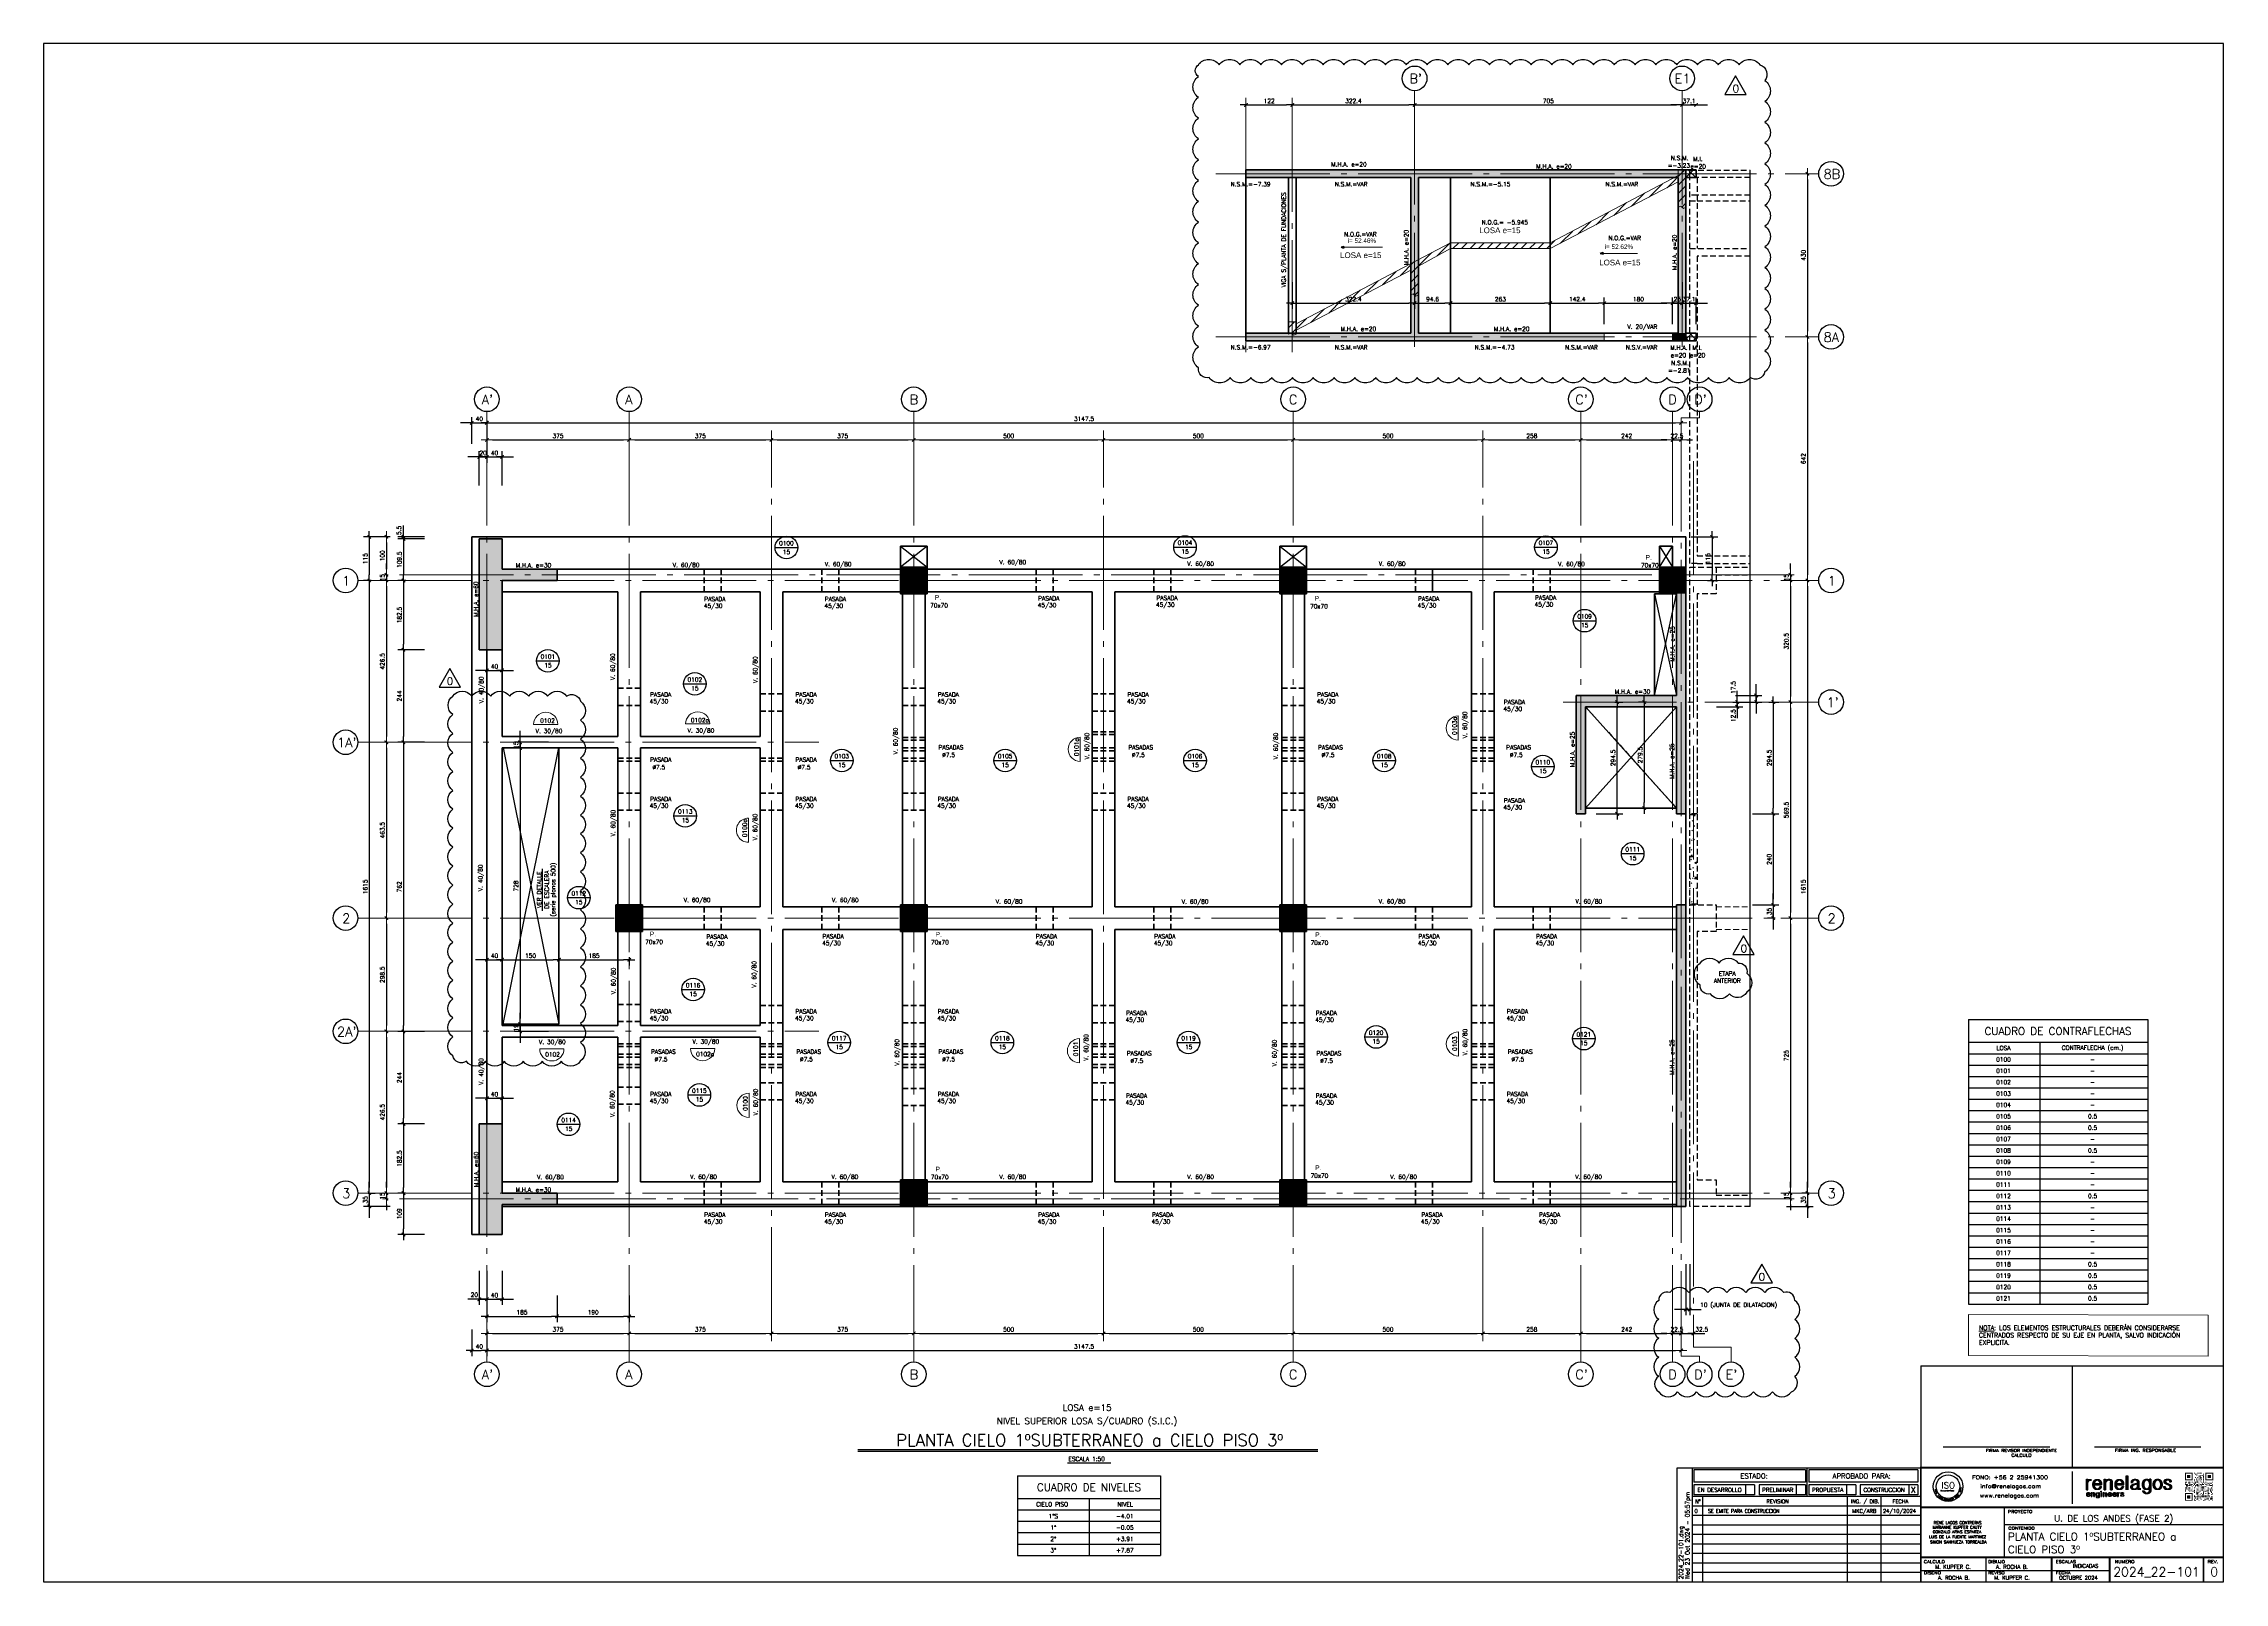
# Model space of a CAD drawing. Extents: x -58 to 5689, y 67 to 4123.
import ezdxf
from ezdxf.enums import TextEntityAlignment as Align

# ---------------------------------------------------------------- set-up
doc = ezdxf.new("R2010")
doc.units = 0
doc.header["$LTSCALE"] = 30
doc.header["$MEASUREMENT"] = 0
for name, pattern in [('DASHED', [0.75, 0.5, -0.25]), ('EJES', [12.5, 10, -1, 0.5, -1]), ('HIDDEN', [9.525, 6.35, -3.175]), ('RLE-PROYECCION', [35.719, 23.8125, -11.9065])]:
    doc.linetypes.add(name, pattern=pattern)
doc.layers.get('0').update_dxf_attribs({"linetype": 'CONTINUOUS'})
for name, color, linetype, lineweight in [('A-ANNO-DIMS', 1, 'CONTINUOUS', 9), ('Floor Tags', 7, 'CONTINUOUS', 9), ('RLA-TEXTOS-1', 9, 'CONTINUOUS', 9), ('RLE-CORTES-ABATIDOS', 1, 'CONTINUOUS', 15), ('RLE-COTAS', 2, 'CONTINUOUS', 9), ('RLE-EJE', 3, 'CONTINUOUS', 25), ('RLE-EJES', 1, 'EJES', 15), ('RLE-FUNDACION', 210, 'CONTINUOUS', 25), ('RLE-LOSA', 90, 'CONTINUOUS', 15), ('RLE-MURO', 170, 'CONTINUOUS', 25), ('RLE-NIVELES', 3, 'CONTINUOUS', 9), ('RLE-PILAR', 5, 'CONTINUOUS', 25), ('RLE-PROYECCION', 50, 'RLE-PROYECCION', 15), ('RLE-SOLID', 252, 'CONTINUOUS', 15), ('RLE-TEXTO-1', 9, 'CONTINUOUS', 9), ('RLE-VIGA', 3, 'CONTINUOUS', 15)]:
    doc.layers.add(name, color=color, linetype=linetype, lineweight=lineweight)
for name, color, linetype in [('FORMATO', 7, 'CONTINUOUS'), ('QR', 7, 'CONTINUOUS'), ('RLA-BORDE DE LOSAS', 3, 'CONTINUOUS'), ('RLA-FORMATO', 7, 'CONTINUOUS'), ('RLA-LOGO', 7, 'CONTINUOUS'), ('RLA-TEXTOS1', 9, 'CONTINUOUS'), ('RLA-TEXTOS2', 6, 'CONTINUOUS'), ('RLE-COTAS1', 2, 'CONTINUOUS'), ('RLE-FIRMA CALCULISTA', 7, 'CONTINUOUS'), ('RLE-FIRMA REVISOR', 7, 'CONTINUOUS'), ('RLE-HATCH2', 1, 'HIDDEN'), ('RLE-LOSAS', 3, 'CONTINUOUS'), ('RLE-REVISION 0', 1, 'CONTINUOUS'), ('RLE-SEGMENTOS1', 2, 'DASHED'), ('RLE-VANOS', 1, 'CONTINUOUS')]:
    doc.layers.add(name, color=color, linetype=linetype)
doc.styles.add('Arial_1', font='arial.ttf', dxfattribs={"height": 12})
doc.styles.add('Arial_3', font='arial.ttf', dxfattribs={"height": 0.25})
doc.styles.add('Arial_4', font='arial.ttf', dxfattribs={"height": 15})
doc.styles.add('DIREC', font='ROMAND', dxfattribs={"width": 1.2})
doc.styles.add('INGCIV', font='ROMAND', dxfattribs={"width": 1.2})
doc.styles.add('ROMAND', font='romand', dxfattribs={"height": 31.5})
doc.styles.add('ROMANS', font='romans.shx', dxfattribs={"height": 11.25})
doc.styles.add('SIETE50', font='ROMAND.SHX', dxfattribs={"height": 31.5})
doc.linetypes.add('ZIGZAG', pattern='A,0.0001,-0.2,[131,ltypeshp.shx,S=0.2,R=0,X=-0.2,Y=0],-0.4,[131,ltypeshp.shx,S=0.2,R=180,X=0.2,Y=0],-0.2', length=0.8001)
doc.dimstyles.new('ING-50', dxfattribs={"dimscale": 50, "dimtxt": 0.27, "dimasz": 0.3, "dimexe": 0, "dimexo": 0, "dimgap": 0.1, "dimtad": 1, "dimdec": 1, "dimzin": 12, "dimdsep": 46, "dimtxsty": 'ROMANS', "dimblk": 'TICK1', "dimblk1": 'TICK1', "dimblk2": 'TICK1', "dimcen": 0.09, "dimclrd": 2, "dimclre": 1, "dimclrt": 3, "dimadec": 0, "dimazin": 0, "dimtfac": 1, "dimtdec": 0, "dimtix": 1, "dimtmove": 2, "dimatfit": 3, "dimldrblk": 'TICK1', "dimfxl": 0, "dimfxlon": 1, "dimtolj": 1, "dimtzin": 0, "dimarcsym": 0})
doc.dimstyles.new('ING50', dxfattribs={"dimscale": 50, "dimtxt": 0.27, "dimasz": 0.3, "dimexe": 0, "dimexo": 0, "dimgap": 0.1, "dimtad": 1, "dimdec": 1, "dimzin": 12, "dimdsep": 46, "dimtxsty": 'ROMANS', "dimblk": 'TICK1', "dimblk1": 'TICK1', "dimblk2": 'TICK1', "dimcen": 0.09, "dimclrd": 2, "dimclre": 1, "dimclrt": 3, "dimadec": 0, "dimazin": 0, "dimtfac": 1, "dimtdec": 0, "dimtix": 1, "dimtmove": 2, "dimatfit": 3, "dimldrblk": 'TICK1', "dimfxl": 0, "dimfxlon": 1, "dimtolj": 1, "dimtzin": 0, "dimarcsym": 0})
pattern_1 = [(45, (9312.101, 280.886), (-11.22532, 11.22532), []), (135, (9312.101, 280.886), (-11.22532, -11.22532), [])]

# ---------------------------------------------------------------- blocks, each defined once
blk = doc.blocks.new('A$C459C3EB4')
at = {"layer": 'QR'}
h = blk.add_hatch(color=256, dxfattribs=at)
h.dxf.hatch_style = 1
h.paths.add_polyline_path([(716.4, -13.5, 0.414214), (715.9, -13), (696.4, -13, 0.414214), (695.9, -13.5), (695.9, -33, 0.414214), (696.4, -33.5), (715.9, -33.5, 0.414214), (716.4, -33)])
h.paths.add_polyline_path([(713.9, -31), (698.4, -31), (698.4, -15.5), (713.9, -15.5)], flags=16)
h.paths.add_polyline_path([(710.4, -19.5), (710.4, -27, -0.414214), (709.9, -27.5), (702.4, -27.5, -0.414214), (701.9, -27), (701.9, -19.5, -0.414214), (702.4, -19), (709.9, -19, -0.414214)], flags=0)
h = blk.add_hatch(color=256, dxfattribs=at)
h.dxf.hatch_style = 1
h.paths.add_polyline_path([(698.4, -37.5, 0.414214), (697.9, -37), (696.4, -37, 0.414214), (695.9, -37.5), (695.9, -39, 0.414214), (696.4, -39.5), (697.9, -39.5, 0.414214), (698.4, -39)])
h = blk.add_hatch(color=256, dxfattribs=at)
h.dxf.hatch_style = 1
h.paths.add_polyline_path([(698.4, -40.5, 0.414214), (697.9, -40), (696.4, -40, 0.414214), (695.9, -40.5), (695.9, -42, 0.414214), (696.4, -42.5), (697.9, -42.5, 0.414214), (698.4, -42)])
h = blk.add_hatch(color=256, dxfattribs=at)
h.dxf.hatch_style = 1
h.paths.add_polyline_path([(698.4, -43.5, 0.414214), (697.9, -43), (696.4, -43, 0.414214), (695.9, -43.5), (695.9, -45, 0.414214), (696.4, -45.5), (697.9, -45.5, 0.414214), (698.4, -45)])
h = blk.add_hatch(color=256, dxfattribs=at)
h.dxf.hatch_style = 1
h.paths.add_polyline_path([(698.4, -52.5, 0.414214), (697.9, -52), (696.4, -52, 0.414214), (695.9, -52.5), (695.9, -54, 0.414214), (696.4, -54.5), (697.9, -54.5, 0.414214), (698.4, -54)])
h = blk.add_hatch(color=256, dxfattribs=at)
h.dxf.hatch_style = 1
h.paths.add_polyline_path([(698.4, -55.5, 0.414214), (697.9, -55), (696.4, -55, 0.414214), (695.9, -55.5), (695.9, -57, 0.414214), (696.4, -57.5), (697.9, -57.5, 0.414214), (698.4, -57)])
h = blk.add_hatch(color=256, dxfattribs=at)
h.dxf.hatch_style = 1
h.paths.add_polyline_path([(701.4, -37.5, 0.414214), (700.9, -37), (699.4, -37, 0.414214), (698.9, -37.5), (698.9, -39, 0.414214), (699.4, -39.5), (700.9, -39.5, 0.414214), (701.4, -39)])
h = blk.add_hatch(color=256, dxfattribs=at)
h.dxf.hatch_style = 1
h.paths.add_polyline_path([(701.4, -43.5, 0.414214), (700.9, -43), (699.4, -43, 0.414214), (698.9, -43.5), (698.9, -45, 0.414214), (699.4, -45.5), (700.9, -45.5, 0.414214), (701.4, -45)])
h = blk.add_hatch(color=256, dxfattribs=at)
h.dxf.hatch_style = 1
h.paths.add_polyline_path([(701.4, -46.5, 0.414214), (700.9, -46), (699.4, -46, 0.414214), (698.9, -46.5), (698.9, -48, 0.414214), (699.4, -48.5), (700.9, -48.5, 0.414214), (701.4, -48)])
h = blk.add_hatch(color=256, dxfattribs=at)
h.dxf.hatch_style = 1
h.paths.add_polyline_path([(701.4, -49.5, 0.414214), (700.9, -49), (699.4, -49, 0.414214), (698.9, -49.5), (698.9, -51, 0.414214), (699.4, -51.5), (700.9, -51.5, 0.414214), (701.4, -51)])
h = blk.add_hatch(color=256, dxfattribs=at)
h.dxf.hatch_style = 1
h.paths.add_polyline_path([(701.4, -52.5, 0.414214), (700.9, -52), (699.4, -52, 0.414214), (698.9, -52.5), (698.9, -54, 0.414214), (699.4, -54.5), (700.9, -54.5, 0.414214), (701.4, -54)])
h = blk.add_hatch(color=256, dxfattribs=at)
h.dxf.hatch_style = 1
h.paths.add_polyline_path([(701.4, -55.5, 0.414214), (700.9, -55), (699.4, -55, 0.414214), (698.9, -55.5), (698.9, -57, 0.414214), (699.4, -57.5), (700.9, -57.5, 0.414214), (701.4, -57)])
h = blk.add_hatch(color=256, dxfattribs=at)
h.dxf.hatch_style = 1
h.paths.add_polyline_path([(710.4, -19.5, 0.414214), (709.9, -19), (702.4, -19, 0.414214), (701.9, -19.5), (701.9, -27, 0.414214), (702.4, -27.5), (709.9, -27.5, 0.414214), (710.4, -27)])
h = blk.add_hatch(color=256, dxfattribs=at)
h.dxf.hatch_style = 1
h.paths.add_polyline_path([(704.4, -43.5, 0.414214), (703.9, -43), (702.4, -43, 0.414214), (701.9, -43.5), (701.9, -45, 0.414214), (702.4, -45.5), (703.9, -45.5, 0.414214), (704.4, -45)])
h = blk.add_hatch(color=256, dxfattribs=at)
h.dxf.hatch_style = 1
h.paths.add_polyline_path([(704.4, -46.5, 0.414214), (703.9, -46), (702.4, -46, 0.414214), (701.9, -46.5), (701.9, -48, 0.414214), (702.4, -48.5), (703.9, -48.5, 0.414214), (704.4, -48)])
h = blk.add_hatch(color=256, dxfattribs=at)
h.dxf.hatch_style = 1
h.paths.add_polyline_path([(704.4, -49.5, 0.414214), (703.9, -49), (702.4, -49, 0.414214), (701.9, -49.5), (701.9, -51, 0.414214), (702.4, -51.5), (703.9, -51.5, 0.414214), (704.4, -51)])
h = blk.add_hatch(color=256, dxfattribs=at)
h.dxf.hatch_style = 1
h.paths.add_polyline_path([(704.4, -55.5, 0.414214), (703.9, -55), (702.4, -55, 0.414214), (701.9, -55.5), (701.9, -57, 0.414214), (702.4, -57.5), (703.9, -57.5, 0.414214), (704.4, -57)])
h = blk.add_hatch(color=256, dxfattribs=at)
h.dxf.hatch_style = 1
h.paths.add_polyline_path([(707.4, -37.5, 0.414214), (706.9, -37), (705.4, -37, 0.414214), (704.9, -37.5), (704.9, -39, 0.414214), (705.4, -39.5), (706.9, -39.5, 0.414214), (707.4, -39)])
h = blk.add_hatch(color=256, dxfattribs=at)
h.dxf.hatch_style = 1
h.paths.add_polyline_path([(707.4, -40.5, 0.414214), (706.9, -40), (705.4, -40, 0.414214), (704.9, -40.5), (704.9, -42, 0.414214), (705.4, -42.5), (706.9, -42.5, 0.414214), (707.4, -42)])
h = blk.add_hatch(color=256, dxfattribs=at)
h.dxf.hatch_style = 1
h.paths.add_polyline_path([(707.4, -46.5, 0.414214), (706.9, -46), (705.4, -46, 0.414214), (704.9, -46.5), (704.9, -48, 0.414214), (705.4, -48.5), (706.9, -48.5, 0.414214), (707.4, -48)])
h = blk.add_hatch(color=256, dxfattribs=at)
h.dxf.hatch_style = 1
h.paths.add_polyline_path([(707.4, -52.5, 0.414214), (706.9, -52), (705.4, -52, 0.414214), (704.9, -52.5), (704.9, -54, 0.414214), (705.4, -54.5), (706.9, -54.5, 0.414214), (707.4, -54)])
h = blk.add_hatch(color=256, dxfattribs=at)
h.dxf.hatch_style = 1
h.paths.add_polyline_path([(707.4, -55.5, 0.414214), (706.9, -55), (705.4, -55, 0.414214), (704.9, -55.5), (704.9, -57, 0.414214), (705.4, -57.5), (706.9, -57.5, 0.414214), (707.4, -57)])
h = blk.add_hatch(color=256, dxfattribs=at)
h.dxf.hatch_style = 1
h.paths.add_polyline_path([(710.4, -37.5, 0.414214), (709.9, -37), (708.4, -37, 0.414214), (707.9, -37.5), (707.9, -39, 0.414214), (708.4, -39.5), (709.9, -39.5, 0.414214), (710.4, -39)])
h = blk.add_hatch(color=256, dxfattribs=at)
h.dxf.hatch_style = 1
h.paths.add_polyline_path([(710.4, -40.5, 0.414214), (709.9, -40), (708.4, -40, 0.414214), (707.9, -40.5), (707.9, -42, 0.414214), (708.4, -42.5), (709.9, -42.5, 0.414214), (710.4, -42)])
h = blk.add_hatch(color=256, dxfattribs=at)
h.dxf.hatch_style = 1
h.paths.add_polyline_path([(710.4, -43.5, 0.414214), (709.9, -43), (708.4, -43, 0.414214), (707.9, -43.5), (707.9, -45, 0.414214), (708.4, -45.5), (709.9, -45.5, 0.414214), (710.4, -45)])
h = blk.add_hatch(color=256, dxfattribs=at)
h.dxf.hatch_style = 1
h.paths.add_polyline_path([(710.4, -46.5, 0.414214), (709.9, -46), (708.4, -46, 0.414214), (707.9, -46.5), (707.9, -48, 0.414214), (708.4, -48.5), (709.9, -48.5, 0.414214), (710.4, -48)])
h = blk.add_hatch(color=256, dxfattribs=at)
h.dxf.hatch_style = 1
h.paths.add_polyline_path([(710.4, -52.5, 0.414214), (709.9, -52), (708.4, -52, 0.414214), (707.9, -52.5), (707.9, -54, 0.414214), (708.4, -54.5), (709.9, -54.5, 0.414214), (710.4, -54)])
h = blk.add_hatch(color=256, dxfattribs=at)
h.dxf.hatch_style = 1
h.paths.add_polyline_path([(710.4, -55.5, 0.414214), (709.9, -55), (708.4, -55, 0.414214), (707.9, -55.5), (707.9, -57, 0.414214), (708.4, -57.5), (709.9, -57.5, 0.414214), (710.4, -57)])
h = blk.add_hatch(color=256, dxfattribs=at)
h.dxf.hatch_style = 1
h.paths.add_polyline_path([(713.4, -43.5, 0.414214), (712.9, -43), (711.4, -43, 0.414214), (710.9, -43.5), (710.9, -45, 0.414214), (711.4, -45.5), (712.9, -45.5, 0.414214), (713.4, -45)])
h = blk.add_hatch(color=256, dxfattribs=at)
h.dxf.hatch_style = 1
h.paths.add_polyline_path([(713.4, -46.5, 0.414214), (712.9, -46), (711.4, -46, 0.414214), (710.9, -46.5), (710.9, -48, 0.414214), (711.4, -48.5), (712.9, -48.5, 0.414214), (713.4, -48)])
h = blk.add_hatch(color=256, dxfattribs=at)
h.dxf.hatch_style = 1
h.paths.add_polyline_path([(716.4, -37.5, 0.414214), (715.9, -37), (714.4, -37, 0.414214), (713.9, -37.5), (713.9, -39, 0.414214), (714.4, -39.5), (715.9, -39.5, 0.414214), (716.4, -39)])
h = blk.add_hatch(color=256, dxfattribs=at)
h.dxf.hatch_style = 1
h.paths.add_polyline_path([(716.4, -43.5, 0.414214), (715.9, -43), (714.4, -43, 0.414214), (713.9, -43.5), (713.9, -45, 0.414214), (714.4, -45.5), (715.9, -45.5, 0.414214), (716.4, -45)])
h = blk.add_hatch(color=256, dxfattribs=at)
h.dxf.hatch_style = 1
h.paths.add_polyline_path([(716.4, -49.5, 0.414214), (715.9, -49), (714.4, -49, 0.414214), (713.9, -49.5), (713.9, -51, 0.414214), (714.4, -51.5), (715.9, -51.5, 0.414214), (716.4, -51)])
h = blk.add_hatch(color=256, dxfattribs=at)
h.dxf.hatch_style = 1
h.paths.add_polyline_path([(716.4, -55.5, 0.414214), (715.9, -55), (714.4, -55, 0.414214), (713.9, -55.5), (713.9, -57, 0.414214), (714.4, -57.5), (715.9, -57.5, 0.414214), (716.4, -57)])
h = blk.add_hatch(color=256, dxfattribs=at)
h.dxf.hatch_style = 1
h.paths.add_polyline_path([(719.4, -40.5, 0.414214), (718.9, -40), (717.4, -40, 0.414214), (716.9, -40.5), (716.9, -42, 0.414214), (717.4, -42.5), (718.9, -42.5, 0.414214), (719.4, -42)])
h = blk.add_hatch(color=256, dxfattribs=at)
h.dxf.hatch_style = 1
h.paths.add_polyline_path([(719.4, -46.5, 0.414214), (718.9, -46), (717.4, -46, 0.414214), (716.9, -46.5), (716.9, -48, 0.414214), (717.4, -48.5), (718.9, -48.5, 0.414214), (719.4, -48)])
h = blk.add_hatch(color=256, dxfattribs=at)
h.dxf.hatch_style = 1
h.paths.add_polyline_path([(722.4, -13.5, 0.414214), (721.9, -13), (720.4, -13, 0.414214), (719.9, -13.5), (719.9, -15, 0.414214), (720.4, -15.5), (721.9, -15.5, 0.414214), (722.4, -15)])
h = blk.add_hatch(color=256, dxfattribs=at)
h.dxf.hatch_style = 1
h.paths.add_polyline_path([(722.4, -31.5, 0.414214), (721.9, -31), (720.4, -31, 0.414214), (719.9, -31.5), (719.9, -33, 0.414214), (720.4, -33.5), (721.9, -33.5, 0.414214), (722.4, -33)])
h = blk.add_hatch(color=256, dxfattribs=at)
h.dxf.hatch_style = 1
h.paths.add_polyline_path([(722.4, -34.5, 0.414214), (721.9, -34), (720.4, -34, 0.414214), (719.9, -34.5), (719.9, -36, 0.414214), (720.4, -36.5), (721.9, -36.5, 0.414214), (722.4, -36)])
h = blk.add_hatch(color=256, dxfattribs=at)
h.dxf.hatch_style = 1
h.paths.add_polyline_path([(722.4, -40.5, 0.414214), (721.9, -40), (720.4, -40, 0.414214), (719.9, -40.5), (719.9, -42, 0.414214), (720.4, -42.5), (721.9, -42.5, 0.414214), (722.4, -42)])
h = blk.add_hatch(color=256, dxfattribs=at)
h.dxf.hatch_style = 1
h.paths.add_polyline_path([(722.4, -43.5, 0.414214), (721.9, -43), (720.4, -43, 0.414214), (719.9, -43.5), (719.9, -45, 0.414214), (720.4, -45.5), (721.9, -45.5, 0.414214), (722.4, -45)])
h = blk.add_hatch(color=256, dxfattribs=at)
h.dxf.hatch_style = 1
h.paths.add_polyline_path([(722.4, -52.5, 0.414214), (721.9, -52), (720.4, -52, 0.414214), (719.9, -52.5), (719.9, -54, 0.414214), (720.4, -54.5), (721.9, -54.5, 0.414214), (722.4, -54)])
h = blk.add_hatch(color=256, dxfattribs=at)
h.dxf.hatch_style = 1
h.paths.add_polyline_path([(725.4, -16.5, 0.414214), (724.9, -16), (723.4, -16, 0.414214), (722.9, -16.5), (722.9, -18, 0.414214), (723.4, -18.5), (724.9, -18.5, 0.414214), (725.4, -18)])
h = blk.add_hatch(color=256, dxfattribs=at)
h.dxf.hatch_style = 1
h.paths.add_polyline_path([(725.4, -25.5, 0.414214), (724.9, -25), (723.4, -25, 0.414214), (722.9, -25.5), (722.9, -27, 0.414214), (723.4, -27.5), (724.9, -27.5, 0.414214), (725.4, -27)])
h = blk.add_hatch(color=256, dxfattribs=at)
h.dxf.hatch_style = 1
h.paths.add_polyline_path([(725.4, -37.5, 0.414214), (724.9, -37), (723.4, -37, 0.414214), (722.9, -37.5), (722.9, -39, 0.414214), (723.4, -39.5), (724.9, -39.5, 0.414214), (725.4, -39)])
h = blk.add_hatch(color=256, dxfattribs=at)
h.dxf.hatch_style = 1
h.paths.add_polyline_path([(725.4, -40.5, 0.414214), (724.9, -40), (723.4, -40, 0.414214), (722.9, -40.5), (722.9, -42, 0.414214), (723.4, -42.5), (724.9, -42.5, 0.414214), (725.4, -42)])
h = blk.add_hatch(color=256, dxfattribs=at)
h.dxf.hatch_style = 1
h.paths.add_polyline_path([(725.4, -46.5, 0.414214), (724.9, -46), (723.4, -46, 0.414214), (722.9, -46.5), (722.9, -48, 0.414214), (723.4, -48.5), (724.9, -48.5, 0.414214), (725.4, -48)])
h = blk.add_hatch(color=256, dxfattribs=at)
h.dxf.hatch_style = 1
h.paths.add_polyline_path([(725.4, -49.5, 0.414214), (724.9, -49), (723.4, -49, 0.414214), (722.9, -49.5), (722.9, -51, 0.414214), (723.4, -51.5), (724.9, -51.5, 0.414214), (725.4, -51)])
h = blk.add_hatch(color=256, dxfattribs=at)
h.dxf.hatch_style = 1
h.paths.add_polyline_path([(728.4, -16.5, 0.414214), (727.9, -16), (726.4, -16, 0.414214), (725.9, -16.5), (725.9, -18, 0.414214), (726.4, -18.5), (727.9, -18.5, 0.414214), (728.4, -18)])
h = blk.add_hatch(color=256, dxfattribs=at)
h.dxf.hatch_style = 1
h.paths.add_polyline_path([(728.4, -19.5, 0.414214), (727.9, -19), (726.4, -19, 0.414214), (725.9, -19.5), (725.9, -21, 0.414214), (726.4, -21.5), (727.9, -21.5, 0.414214), (728.4, -21)])
h = blk.add_hatch(color=256, dxfattribs=at)
h.dxf.hatch_style = 1
h.paths.add_polyline_path([(728.4, -28.5, 0.414214), (727.9, -28), (726.4, -28, 0.414214), (725.9, -28.5), (725.9, -30, 0.414214), (726.4, -30.5), (727.9, -30.5, 0.414214), (728.4, -30)])
h = blk.add_hatch(color=256, dxfattribs=at)
h.dxf.hatch_style = 1
h.paths.add_polyline_path([(728.4, -31.5, 0.414214), (727.9, -31), (726.4, -31, 0.414214), (725.9, -31.5), (725.9, -33, 0.414214), (726.4, -33.5), (727.9, -33.5, 0.414214), (728.4, -33)])
h = blk.add_hatch(color=256, dxfattribs=at)
h.dxf.hatch_style = 1
h.paths.add_polyline_path([(728.4, -34.5, 0.414214), (727.9, -34), (726.4, -34, 0.414214), (725.9, -34.5), (725.9, -36, 0.414214), (726.4, -36.5), (727.9, -36.5, 0.414214), (728.4, -36)])
h = blk.add_hatch(color=256, dxfattribs=at)
h.dxf.hatch_style = 1
h.paths.add_polyline_path([(728.4, -37.5, 0.414214), (727.9, -37), (726.4, -37, 0.414214), (725.9, -37.5), (725.9, -39, 0.414214), (726.4, -39.5), (727.9, -39.5, 0.414214), (728.4, -39)])
h = blk.add_hatch(color=256, dxfattribs=at)
h.dxf.hatch_style = 1
h.paths.add_polyline_path([(728.4, -43.5, 0.414214), (727.9, -43), (726.4, -43, 0.414214), (725.9, -43.5), (725.9, -45, 0.414214), (726.4, -45.5), (727.9, -45.5, 0.414214), (728.4, -45)])
h = blk.add_hatch(color=256, dxfattribs=at)
h.dxf.hatch_style = 1
h.paths.add_polyline_path([(728.4, -46.5, 0.414214), (727.9, -46), (726.4, -46, 0.414214), (725.9, -46.5), (725.9, -48, 0.414214), (726.4, -48.5), (727.9, -48.5, 0.414214), (728.4, -48)])
h = blk.add_hatch(color=256, dxfattribs=at)
h.dxf.hatch_style = 1
h.paths.add_polyline_path([(728.4, -55.5, 0.414214), (727.9, -55), (726.4, -55, 0.414214), (725.9, -55.5), (725.9, -57, 0.414214), (726.4, -57.5), (727.9, -57.5, 0.414214), (728.4, -57)])
h = blk.add_hatch(color=256, dxfattribs=at)
h.dxf.hatch_style = 1
h.paths.add_polyline_path([(731.4, -13.5, 0.414214), (730.9, -13), (729.4, -13, 0.414214), (728.9, -13.5), (728.9, -15, 0.414214), (729.4, -15.5), (730.9, -15.5, 0.414214), (731.4, -15)])
h = blk.add_hatch(color=256, dxfattribs=at)
h.dxf.hatch_style = 1
h.paths.add_polyline_path([(731.4, -25.5, 0.414214), (730.9, -25), (729.4, -25, 0.414214), (728.9, -25.5), (728.9, -27, 0.414214), (729.4, -27.5), (730.9, -27.5, 0.414214), (731.4, -27)])
h = blk.add_hatch(color=256, dxfattribs=at)
h.dxf.hatch_style = 1
h.paths.add_polyline_path([(731.4, -34.5, 0.414214), (730.9, -34), (729.4, -34, 0.414214), (728.9, -34.5), (728.9, -36, 0.414214), (729.4, -36.5), (730.9, -36.5, 0.414214), (731.4, -36)])
h = blk.add_hatch(color=256, dxfattribs=at)
h.dxf.hatch_style = 1
h.paths.add_polyline_path([(731.4, -37.5, 0.414214), (730.9, -37), (729.4, -37, 0.414214), (728.9, -37.5), (728.9, -39, 0.414214), (729.4, -39.5), (730.9, -39.5, 0.414214), (731.4, -39)])
h = blk.add_hatch(color=256, dxfattribs=at)
h.dxf.hatch_style = 1
h.paths.add_polyline_path([(731.4, -43.5, 0.414214), (730.9, -43), (729.4, -43, 0.414214), (728.9, -43.5), (728.9, -45, 0.414214), (729.4, -45.5), (730.9, -45.5, 0.414214), (731.4, -45)])
h = blk.add_hatch(color=256, dxfattribs=at)
h.dxf.hatch_style = 1
h.paths.add_polyline_path([(731.4, -46.5, 0.414214), (730.9, -46), (729.4, -46, 0.414214), (728.9, -46.5), (728.9, -48, 0.414214), (729.4, -48.5), (730.9, -48.5, 0.414214), (731.4, -48)])
h = blk.add_hatch(color=256, dxfattribs=at)
h.dxf.hatch_style = 1
h.paths.add_polyline_path([(731.4, -49.5, 0.414214), (730.9, -49), (729.4, -49, 0.414214), (728.9, -49.5), (728.9, -51, 0.414214), (729.4, -51.5), (730.9, -51.5, 0.414214), (731.4, -51)])
h = blk.add_hatch(color=256, dxfattribs=at)
h.dxf.hatch_style = 1
h.paths.add_polyline_path([(731.4, -55.5, 0.414214), (730.9, -55), (729.4, -55, 0.414214), (728.9, -55.5), (728.9, -57, 0.414214), (729.4, -57.5), (730.9, -57.5, 0.414214), (731.4, -57)])
h = blk.add_hatch(color=256, dxfattribs=at)
h.dxf.hatch_style = 1
h.paths.add_polyline_path([(734.4, -13.5, 0.414214), (733.9, -13), (732.4, -13, 0.414214), (731.9, -13.5), (731.9, -15, 0.414214), (732.4, -15.5), (733.9, -15.5, 0.414214), (734.4, -15)])
h = blk.add_hatch(color=256, dxfattribs=at)
h.dxf.hatch_style = 1
h.paths.add_polyline_path([(734.4, -19.5, 0.414214), (733.9, -19), (732.4, -19, 0.414214), (731.9, -19.5), (731.9, -21, 0.414214), (732.4, -21.5), (733.9, -21.5, 0.414214), (734.4, -21)])
h = blk.add_hatch(color=256, dxfattribs=at)
h.dxf.hatch_style = 1
h.paths.add_polyline_path([(734.4, -22.5, 0.414214), (733.9, -22), (732.4, -22, 0.414214), (731.9, -22.5), (731.9, -24, 0.414214), (732.4, -24.5), (733.9, -24.5, 0.414214), (734.4, -24)])
h = blk.add_hatch(color=256, dxfattribs=at)
h.dxf.hatch_style = 1
h.paths.add_polyline_path([(734.4, -28.5, 0.414214), (733.9, -28), (732.4, -28, 0.414214), (731.9, -28.5), (731.9, -30, 0.414214), (732.4, -30.5), (733.9, -30.5, 0.414214), (734.4, -30)])
h = blk.add_hatch(color=256, dxfattribs=at)
h.dxf.hatch_style = 1
h.paths.add_polyline_path([(734.4, -31.5, 0.414214), (733.9, -31), (732.4, -31, 0.414214), (731.9, -31.5), (731.9, -33, 0.414214), (732.4, -33.5), (733.9, -33.5, 0.414214), (734.4, -33)])
h = blk.add_hatch(color=256, dxfattribs=at)
h.dxf.hatch_style = 1
h.paths.add_polyline_path([(734.4, -40.5, 0.414214), (733.9, -40), (732.4, -40, 0.414214), (731.9, -40.5), (731.9, -42, 0.414214), (732.4, -42.5), (733.9, -42.5, 0.414214), (734.4, -42)])
h = blk.add_hatch(color=256, dxfattribs=at)
h.dxf.hatch_style = 1
h.paths.add_polyline_path([(734.4, -46.5, 0.414214), (733.9, -46), (732.4, -46, 0.414214), (731.9, -46.5), (731.9, -48, 0.414214), (732.4, -48.5), (733.9, -48.5, 0.414214), (734.4, -48)])
h = blk.add_hatch(color=256, dxfattribs=at)
h.dxf.hatch_style = 1
h.paths.add_polyline_path([(734.4, -49.5, 0.414214), (733.9, -49), (732.4, -49, 0.414214), (731.9, -49.5), (731.9, -51, 0.414214), (732.4, -51.5), (733.9, -51.5, 0.414214), (734.4, -51)])
h = blk.add_hatch(color=256, dxfattribs=at)
h.dxf.hatch_style = 1
h.paths.add_polyline_path([(734.4, -55.5, 0.414214), (733.9, -55), (732.4, -55, 0.414214), (731.9, -55.5), (731.9, -57, 0.414214), (732.4, -57.5), (733.9, -57.5, 0.414214), (734.4, -57)])
h = blk.add_hatch(color=256, dxfattribs=at)
h.dxf.hatch_style = 1
h.paths.add_polyline_path([(737.4, -13.5, 0.414214), (736.9, -13), (735.4, -13, 0.414214), (734.9, -13.5), (734.9, -15, 0.414214), (735.4, -15.5), (736.9, -15.5, 0.414214), (737.4, -15)])
h = blk.add_hatch(color=256, dxfattribs=at)
h.dxf.hatch_style = 1
h.paths.add_polyline_path([(737.4, -19.5, 0.414214), (736.9, -19), (735.4, -19, 0.414214), (734.9, -19.5), (734.9, -21, 0.414214), (735.4, -21.5), (736.9, -21.5, 0.414214), (737.4, -21)])
h = blk.add_hatch(color=256, dxfattribs=at)
h.dxf.hatch_style = 1
h.paths.add_polyline_path([(737.4, -22.5, 0.414214), (736.9, -22), (735.4, -22, 0.414214), (734.9, -22.5), (734.9, -24, 0.414214), (735.4, -24.5), (736.9, -24.5, 0.414214), (737.4, -24)])
h = blk.add_hatch(color=256, dxfattribs=at)
h.dxf.hatch_style = 1
h.paths.add_polyline_path([(737.4, -25.5, 0.414214), (736.9, -25), (735.4, -25, 0.414214), (734.9, -25.5), (734.9, -27, 0.414214), (735.4, -27.5), (736.9, -27.5, 0.414214), (737.4, -27)])
h = blk.add_hatch(color=256, dxfattribs=at)
h.dxf.hatch_style = 1
h.paths.add_polyline_path([(737.4, -28.5, 0.414214), (736.9, -28), (735.4, -28, 0.414214), (734.9, -28.5), (734.9, -30, 0.414214), (735.4, -30.5), (736.9, -30.5, 0.414214), (737.4, -30)])
h = blk.add_hatch(color=256, dxfattribs=at)
h.dxf.hatch_style = 1
h.paths.add_polyline_path([(737.4, -34.5, 0.414214), (736.9, -34), (735.4, -34, 0.414214), (734.9, -34.5), (734.9, -36, 0.414214), (735.4, -36.5), (736.9, -36.5, 0.414214), (737.4, -36)])
h = blk.add_hatch(color=256, dxfattribs=at)
h.dxf.hatch_style = 1
h.paths.add_polyline_path([(737.4, -43.5, 0.414214), (736.9, -43), (735.4, -43, 0.414214), (734.9, -43.5), (734.9, -45, 0.414214), (735.4, -45.5), (736.9, -45.5, 0.414214), (737.4, -45)])
h = blk.add_hatch(color=256, dxfattribs=at)
h.dxf.hatch_style = 1
h.paths.add_polyline_path([(740.4, -13.5, 0.414214), (739.9, -13), (738.4, -13, 0.414214), (737.9, -13.5), (737.9, -15, 0.414214), (738.4, -15.5), (739.9, -15.5, 0.414214), (740.4, -15)])
h = blk.add_hatch(color=256, dxfattribs=at)
h.dxf.hatch_style = 1
h.paths.add_polyline_path([(740.4, -19.5, 0.414214), (739.9, -19), (738.4, -19, 0.414214), (737.9, -19.5), (737.9, -21, 0.414214), (738.4, -21.5), (739.9, -21.5, 0.414214), (740.4, -21)])
h = blk.add_hatch(color=256, dxfattribs=at)
h.dxf.hatch_style = 1
h.paths.add_polyline_path([(740.4, -25.5, 0.414214), (739.9, -25), (738.4, -25, 0.414214), (737.9, -25.5), (737.9, -27, 0.414214), (738.4, -27.5), (739.9, -27.5, 0.414214), (740.4, -27)])
h = blk.add_hatch(color=256, dxfattribs=at)
h.dxf.hatch_style = 1
h.paths.add_polyline_path([(740.4, -28.5, 0.414214), (739.9, -28), (738.4, -28, 0.414214), (737.9, -28.5), (737.9, -30, 0.414214), (738.4, -30.5), (739.9, -30.5, 0.414214), (740.4, -30)])
h = blk.add_hatch(color=256, dxfattribs=at)
h.dxf.hatch_style = 1
h.paths.add_polyline_path([(740.4, -31.5, 0.414214), (739.9, -31), (738.4, -31, 0.414214), (737.9, -31.5), (737.9, -33, 0.414214), (738.4, -33.5), (739.9, -33.5, 0.414214), (740.4, -33)])
h = blk.add_hatch(color=256, dxfattribs=at)
h.dxf.hatch_style = 1
h.paths.add_polyline_path([(740.4, -37.5, 0.414214), (739.9, -37), (738.4, -37, 0.414214), (737.9, -37.5), (737.9, -39, 0.414214), (738.4, -39.5), (739.9, -39.5, 0.414214), (740.4, -39)])
h = blk.add_hatch(color=256, dxfattribs=at)
h.dxf.hatch_style = 1
h.paths.add_polyline_path([(740.4, -43.5, 0.414214), (739.9, -43), (738.4, -43, 0.414214), (737.9, -43.5), (737.9, -45, 0.414214), (738.4, -45.5), (739.9, -45.5, 0.414214), (740.4, -45)])
h = blk.add_hatch(color=256, dxfattribs=at)
h.dxf.hatch_style = 1
h.paths.add_polyline_path([(740.4, -46.5, 0.414214), (739.9, -46), (738.4, -46, 0.414214), (737.9, -46.5), (737.9, -48, 0.414214), (738.4, -48.5), (739.9, -48.5, 0.414214), (740.4, -48)])
h = blk.add_hatch(color=256, dxfattribs=at)
h.dxf.hatch_style = 1
h.paths.add_polyline_path([(740.4, -49.5, 0.414214), (739.9, -49), (738.4, -49, 0.414214), (737.9, -49.5), (737.9, -51, 0.414214), (738.4, -51.5), (739.9, -51.5, 0.414214), (740.4, -51)])
h = blk.add_hatch(color=256, dxfattribs=at)
h.dxf.hatch_style = 1
h.paths.add_polyline_path([(740.4, -52.5, 0.414214), (739.9, -52), (738.4, -52, 0.414214), (737.9, -52.5), (737.9, -54, 0.414214), (738.4, -54.5), (739.9, -54.5, 0.414214), (740.4, -54)])
h = blk.add_hatch(color=256, dxfattribs=at)
h.dxf.hatch_style = 1
h.paths.add_polyline_path([(740.4, -55.5, 0.414214), (739.9, -55), (738.4, -55, 0.414214), (737.9, -55.5), (737.9, -57, 0.414214), (738.4, -57.5), (739.9, -57.5, 0.414214), (740.4, -57)])
h = blk.add_hatch(color=256, dxfattribs=at)
h.dxf.hatch_style = 1
h.paths.add_polyline_path([(743.4, -19.5, 0.414214), (742.9, -19), (741.4, -19, 0.414214), (740.9, -19.5), (740.9, -21, 0.414214), (741.4, -21.5), (742.9, -21.5, 0.414214), (743.4, -21)])
h = blk.add_hatch(color=256, dxfattribs=at)
h.dxf.hatch_style = 1
h.paths.add_polyline_path([(743.4, -40.5, 0.414214), (742.9, -40), (741.4, -40, 0.414214), (740.9, -40.5), (740.9, -42, 0.414214), (741.4, -42.5), (742.9, -42.5, 0.414214), (743.4, -42)])
h = blk.add_hatch(color=256, dxfattribs=at)
h.dxf.hatch_style = 1
h.paths.add_polyline_path([(743.4, -43.5, 0.414214), (742.9, -43), (741.4, -43, 0.414214), (740.9, -43.5), (740.9, -45, 0.414214), (741.4, -45.5), (742.9, -45.5, 0.414214), (743.4, -45)])
h = blk.add_hatch(color=256, dxfattribs=at)
h.dxf.hatch_style = 1
h.paths.add_polyline_path([(743.4, -49.5, 0.414214), (742.9, -49), (741.4, -49, 0.414214), (740.9, -49.5), (740.9, -51, 0.414214), (741.4, -51.5), (742.9, -51.5, 0.414214), (743.4, -51)])
h = blk.add_hatch(color=256, dxfattribs=at)
h.dxf.hatch_style = 1
h.paths.add_polyline_path([(743.4, -52.5, 0.414214), (742.9, -52), (741.4, -52, 0.414214), (740.9, -52.5), (740.9, -54, 0.414214), (741.4, -54.5), (742.9, -54.5, 0.414214), (743.4, -54)])
h = blk.add_hatch(color=256, dxfattribs=at)
h.dxf.hatch_style = 1
h.paths.add_polyline_path([(743.4, -55.5, 0.414214), (742.9, -55), (741.4, -55, 0.414214), (740.9, -55.5), (740.9, -57, 0.414214), (741.4, -57.5), (742.9, -57.5, 0.414214), (743.4, -57)])
h = blk.add_hatch(color=256, dxfattribs=at)
h.dxf.hatch_style = 1
h.paths.add_polyline_path([(746.4, -16.5, 0.414214), (745.9, -16), (744.4, -16, 0.414214), (743.9, -16.5), (743.9, -18, 0.414214), (744.4, -18.5), (745.9, -18.5, 0.414214), (746.4, -18)])
h = blk.add_hatch(color=256, dxfattribs=at)
h.dxf.hatch_style = 1
h.paths.add_polyline_path([(746.4, -19.5, 0.414214), (745.9, -19), (744.4, -19, 0.414214), (743.9, -19.5), (743.9, -21, 0.414214), (744.4, -21.5), (745.9, -21.5, 0.414214), (746.4, -21)])
h = blk.add_hatch(color=256, dxfattribs=at)
h.dxf.hatch_style = 1
h.paths.add_polyline_path([(746.4, -22.5, 0.414214), (745.9, -22), (744.4, -22, 0.414214), (743.9, -22.5), (743.9, -24, 0.414214), (744.4, -24.5), (745.9, -24.5, 0.414214), (746.4, -24)])
h = blk.add_hatch(color=256, dxfattribs=at)
h.dxf.hatch_style = 1
h.paths.add_polyline_path([(746.4, -25.5, 0.414214), (745.9, -25), (744.4, -25, 0.414214), (743.9, -25.5), (743.9, -27, 0.414214), (744.4, -27.5), (745.9, -27.5, 0.414214), (746.4, -27)])
h = blk.add_hatch(color=256, dxfattribs=at)
h.dxf.hatch_style = 1
h.paths.add_polyline_path([(746.4, -28.5, 0.414214), (745.9, -28), (744.4, -28, 0.414214), (743.9, -28.5), (743.9, -30, 0.414214), (744.4, -30.5), (745.9, -30.5, 0.414214), (746.4, -30)])
h = blk.add_hatch(color=256, dxfattribs=at)
h.dxf.hatch_style = 1
h.paths.add_polyline_path([(746.4, -31.5, 0.414214), (745.9, -31), (744.4, -31, 0.414214), (743.9, -31.5), (743.9, -33, 0.414214), (744.4, -33.5), (745.9, -33.5, 0.414214), (746.4, -33)])
h = blk.add_hatch(color=256, dxfattribs=at)
h.dxf.hatch_style = 1
h.paths.add_polyline_path([(746.4, -34.5, 0.414214), (745.9, -34), (744.4, -34, 0.414214), (743.9, -34.5), (743.9, -36, 0.414214), (744.4, -36.5), (745.9, -36.5, 0.414214), (746.4, -36)])
h = blk.add_hatch(color=256, dxfattribs=at)
h.dxf.hatch_style = 1
h.paths.add_polyline_path([(746.4, -37.5, 0.414214), (745.9, -37), (744.4, -37, 0.414214), (743.9, -37.5), (743.9, -39, 0.414214), (744.4, -39.5), (745.9, -39.5, 0.414214), (746.4, -39)])
h = blk.add_hatch(color=256, dxfattribs=at)
h.dxf.hatch_style = 1
h.paths.add_polyline_path([(746.4, -43.5, 0.414214), (745.9, -43), (744.4, -43, 0.414214), (743.9, -43.5), (743.9, -45, 0.414214), (744.4, -45.5), (745.9, -45.5, 0.414214), (746.4, -45)])
h = blk.add_hatch(color=256, dxfattribs=at)
h.dxf.hatch_style = 1
h.paths.add_polyline_path([(746.4, -49.5, 0.414214), (745.9, -49), (744.4, -49, 0.414214), (743.9, -49.5), (743.9, -51, 0.414214), (744.4, -51.5), (745.9, -51.5, 0.414214), (746.4, -51)])
h = blk.add_hatch(color=256, dxfattribs=at)
h.dxf.hatch_style = 1
h.paths.add_polyline_path([(746.4, -52.5, 0.414214), (745.9, -52), (744.4, -52, 0.414214), (743.9, -52.5), (743.9, -54, 0.414214), (744.4, -54.5), (745.9, -54.5, 0.414214), (746.4, -54)])
h = blk.add_hatch(color=256, dxfattribs=at)
h.dxf.hatch_style = 1
h.paths.add_polyline_path([(746.4, -55.5, 0.414214), (745.9, -55), (744.4, -55, 0.414214), (743.9, -55.5), (743.9, -57, 0.414214), (744.4, -57.5), (745.9, -57.5, 0.414214), (746.4, -57)])
h = blk.add_hatch(color=256, dxfattribs=at)
h.dxf.hatch_style = 1
h.paths.add_polyline_path([(749.4, -40.5, 0.414214), (748.9, -40), (747.4, -40, 0.414214), (746.9, -40.5), (746.9, -42, 0.414214), (747.4, -42.5), (748.9, -42.5, 0.414214), (749.4, -42)])
h = blk.add_hatch(color=256, dxfattribs=at)
h.dxf.hatch_style = 1
h.paths.add_polyline_path([(749.4, -49.5, 0.414214), (748.9, -49), (747.4, -49, 0.414214), (746.9, -49.5), (746.9, -51, 0.414214), (747.4, -51.5), (748.9, -51.5, 0.414214), (749.4, -51)])
h = blk.add_hatch(color=256, dxfattribs=at)
h.dxf.hatch_style = 1
h.paths.add_polyline_path([(749.4, -55.5, 0.414214), (748.9, -55), (747.4, -55, 0.414214), (746.9, -55.5), (746.9, -57, 0.414214), (747.4, -57.5), (748.9, -57.5, 0.414214), (749.4, -57)])
h = blk.add_hatch(color=256, dxfattribs=at)
h.dxf.hatch_style = 1
h.paths.add_polyline_path([(752.4, -37.5, 0.414214), (751.9, -37), (750.4, -37, 0.414214), (749.9, -37.5), (749.9, -39, 0.414214), (750.4, -39.5), (751.9, -39.5, 0.414214), (752.4, -39)])
h = blk.add_hatch(color=256, dxfattribs=at)
h.dxf.hatch_style = 1
h.paths.add_polyline_path([(752.4, -43.5, 0.414214), (751.9, -43), (750.4, -43, 0.414214), (749.9, -43.5), (749.9, -45, 0.414214), (750.4, -45.5), (751.9, -45.5, 0.414214), (752.4, -45)])
h = blk.add_hatch(color=256, dxfattribs=at)
h.dxf.hatch_style = 1
h.paths.add_polyline_path([(752.4, -49.5, 0.414214), (751.9, -49), (750.4, -49, 0.414214), (749.9, -49.5), (749.9, -51, 0.414214), (750.4, -51.5), (751.9, -51.5, 0.414214), (752.4, -51)])
h = blk.add_hatch(color=256, dxfattribs=at)
h.dxf.hatch_style = 1
h.paths.add_polyline_path([(764.7, -19.5, 0.414214), (764.2, -19), (756.7, -19, 0.414214), (756.2, -19.5), (756.2, -27, 0.414214), (756.7, -27.5), (764.2, -27.5, 0.414214), (764.7, -27)], flags=0)
h.paths.add_polyline_path([(750.1, -33, 0.414214), (750.6, -33.5), (770.1, -33.5, 0.414214), (770.6, -33), (770.6, -13.5, 0.414214), (770.1, -13), (750.6, -13, 0.414214), (750.1, -13.5)])
h.paths.add_polyline_path([(752.6, -31), (752.6, -15.5), (768.1, -15.5), (768.1, -31)], flags=16)
h.paths.add_polyline_path([(756.2, -27), (756.2, -19.5, -0.414214), (756.7, -19), (764.2, -19, -0.414214), (764.7, -19.5), (764.7, -27, -0.414214), (764.2, -27.5), (756.7, -27.5, -0.414214)], flags=0)
h = blk.add_hatch(color=256, dxfattribs=at)
h.dxf.hatch_style = 1
h.paths.add_polyline_path([(755.4, -40.5, 0.414214), (754.9, -40), (753.4, -40, 0.414214), (752.9, -40.5), (752.9, -42, 0.414214), (753.4, -42.5), (754.9, -42.5, 0.414214), (755.4, -42)])
h = blk.add_hatch(color=256, dxfattribs=at)
h.dxf.hatch_style = 1
h.paths.add_polyline_path([(755.4, -43.5, 0.414214), (754.9, -43), (753.4, -43, 0.414214), (752.9, -43.5), (752.9, -45, 0.414214), (753.4, -45.5), (754.9, -45.5, 0.414214), (755.4, -45)])
h = blk.add_hatch(color=256, dxfattribs=at)
h.dxf.hatch_style = 1
h.paths.add_polyline_path([(755.4, -46.5, 0.414214), (754.9, -46), (753.4, -46, 0.414214), (752.9, -46.5), (752.9, -48, 0.414214), (753.4, -48.5), (754.9, -48.5, 0.414214), (755.4, -48)])
h = blk.add_hatch(color=256, dxfattribs=at)
h.dxf.hatch_style = 1
h.paths.add_polyline_path([(758.4, -40.5, 0.414214), (757.9, -40), (756.4, -40, 0.414214), (755.9, -40.5), (755.9, -42, 0.414214), (756.4, -42.5), (757.9, -42.5, 0.414214), (758.4, -42)])
h = blk.add_hatch(color=256, dxfattribs=at)
h.dxf.hatch_style = 1
h.paths.add_polyline_path([(758.4, -52.5, 0.414214), (757.9, -52), (756.4, -52, 0.414214), (755.9, -52.5), (755.9, -54, 0.414214), (756.4, -54.5), (757.9, -54.5, 0.414214), (758.4, -54)])
h = blk.add_hatch(color=256, dxfattribs=at)
h.dxf.hatch_style = 1
h.paths.add_polyline_path([(758.4, -55.5, 0.414214), (757.9, -55), (756.4, -55, 0.414214), (755.9, -55.5), (755.9, -57, 0.414214), (756.4, -57.5), (757.9, -57.5, 0.414214), (758.4, -57)])
h = blk.add_hatch(color=256, dxfattribs=at)
h.dxf.hatch_style = 1
h.paths.add_polyline_path([(764.2, -27.5, 0.414214), (764.7, -27), (764.7, -19.5, 0.414214), (764.2, -19), (756.7, -19, 0.414214), (756.2, -19.5), (756.2, -27, 0.414214), (756.7, -27.5)])
h = blk.add_hatch(color=256, dxfattribs=at)
h.dxf.hatch_style = 1
h.paths.add_polyline_path([(761.4, -40.5, 0.414214), (760.9, -40), (759.4, -40, 0.414214), (758.9, -40.5), (758.9, -42, 0.414214), (759.4, -42.5), (760.9, -42.5, 0.414214), (761.4, -42)])
h = blk.add_hatch(color=256, dxfattribs=at)
h.dxf.hatch_style = 1
h.paths.add_polyline_path([(761.4, -43.5, 0.414214), (760.9, -43), (759.4, -43, 0.414214), (758.9, -43.5), (758.9, -45, 0.414214), (759.4, -45.5), (760.9, -45.5, 0.414214), (761.4, -45)])
h = blk.add_hatch(color=256, dxfattribs=at)
h.dxf.hatch_style = 1
h.paths.add_polyline_path([(761.4, -46.5, 0.414214), (760.9, -46), (759.4, -46, 0.414214), (758.9, -46.5), (758.9, -48, 0.414214), (759.4, -48.5), (760.9, -48.5, 0.414214), (761.4, -48)])
h = blk.add_hatch(color=256, dxfattribs=at)
h.dxf.hatch_style = 1
h.paths.add_polyline_path([(761.4, -55.5, 0.414214), (760.9, -55), (759.4, -55, 0.414214), (758.9, -55.5), (758.9, -57, 0.414214), (759.4, -57.5), (760.9, -57.5, 0.414214), (761.4, -57)])
h = blk.add_hatch(color=256, dxfattribs=at)
h.dxf.hatch_style = 1
h.paths.add_polyline_path([(764.4, -40.5, 0.414214), (763.9, -40), (762.4, -40, 0.414214), (761.9, -40.5), (761.9, -42, 0.414214), (762.4, -42.5), (763.9, -42.5, 0.414214), (764.4, -42)])
h = blk.add_hatch(color=256, dxfattribs=at)
h.dxf.hatch_style = 1
h.paths.add_polyline_path([(764.4, -46.5, 0.414214), (763.9, -46), (762.4, -46, 0.414214), (761.9, -46.5), (761.9, -48, 0.414214), (762.4, -48.5), (763.9, -48.5, 0.414214), (764.4, -48)])
h = blk.add_hatch(color=256, dxfattribs=at)
h.dxf.hatch_style = 1
h.paths.add_polyline_path([(764.4, -55.5, 0.414214), (763.9, -55), (762.4, -55, 0.414214), (761.9, -55.5), (761.9, -57, 0.414214), (762.4, -57.5), (763.9, -57.5, 0.414214), (764.4, -57)])
h = blk.add_hatch(color=256, dxfattribs=at)
h.dxf.hatch_style = 1
h.paths.add_polyline_path([(767.4, -40.5, 0.414214), (766.9, -40), (765.4, -40, 0.414214), (764.9, -40.5), (764.9, -42, 0.414214), (765.4, -42.5), (766.9, -42.5, 0.414214), (767.4, -42)])
h = blk.add_hatch(color=256, dxfattribs=at)
h.dxf.hatch_style = 1
h.paths.add_polyline_path([(767.4, -46.5, 0.414214), (766.9, -46), (765.4, -46, 0.414214), (764.9, -46.5), (764.9, -48, 0.414214), (765.4, -48.5), (766.9, -48.5, 0.414214), (767.4, -48)])
h = blk.add_hatch(color=256, dxfattribs=at)
h.dxf.hatch_style = 1
h.paths.add_polyline_path([(767.4, -52.5, 0.414214), (766.9, -52), (765.4, -52, 0.414214), (764.9, -52.5), (764.9, -54, 0.414214), (765.4, -54.5), (766.9, -54.5, 0.414214), (767.4, -54)])
h = blk.add_hatch(color=256, dxfattribs=at)
h.dxf.hatch_style = 1
h.paths.add_polyline_path([(767.4, -55.5, 0.414214), (766.9, -55), (765.4, -55, 0.414214), (764.9, -55.5), (764.9, -57, 0.414214), (765.4, -57.5), (766.9, -57.5, 0.414214), (767.4, -57)])
h = blk.add_hatch(color=256, dxfattribs=at)
h.dxf.hatch_style = 1
h.paths.add_polyline_path([(770.4, -37.5, 0.414214), (769.9, -37), (768.4, -37, 0.414214), (767.9, -37.5), (767.9, -39, 0.414214), (768.4, -39.5), (769.9, -39.5, 0.414214), (770.4, -39)])
h = blk.add_hatch(color=256, dxfattribs=at)
h.dxf.hatch_style = 1
h.paths.add_polyline_path([(770.4, -43.5, 0.414214), (769.9, -43), (768.4, -43, 0.414214), (767.9, -43.5), (767.9, -45, 0.414214), (768.4, -45.5), (769.9, -45.5, 0.414214), (770.4, -45)])
h = blk.add_hatch(color=256, dxfattribs=at)
h.dxf.hatch_style = 1
h.paths.add_polyline_path([(770.4, -46.5, 0.414214), (769.9, -46), (768.4, -46, 0.414214), (767.9, -46.5), (767.9, -48, 0.414214), (768.4, -48.5), (769.9, -48.5, 0.414214), (770.4, -48)])
h = blk.add_hatch(color=256, dxfattribs=at)
h.dxf.hatch_style = 1
h.paths.add_polyline_path([(770.4, -49.5, 0.414214), (769.9, -49), (768.4, -49, 0.414214), (767.9, -49.5), (767.9, -51, 0.414214), (768.4, -51.5), (769.9, -51.5, 0.414214), (770.4, -51)])
h = blk.add_hatch(color=256, dxfattribs=at)
h.dxf.hatch_style = 1
h.paths.add_polyline_path([(770.4, -55.5, 0.414214), (769.9, -55), (768.4, -55, 0.414214), (767.9, -55.5), (767.9, -57, 0.414214), (768.4, -57.5), (769.9, -57.5, 0.414214), (770.4, -57)])
h = blk.add_hatch(color=256, dxfattribs=at)
h.dxf.hatch_style = 1
h.paths.add_polyline_path([(698.4, -58.5, 0.414214), (697.9, -58), (696.4, -58, 0.414214), (695.9, -58.5), (695.9, -60, 0.414214), (696.4, -60.5), (697.9, -60.5, 0.414214), (698.4, -60)])
h = blk.add_hatch(color=256, dxfattribs=at)
h.dxf.hatch_style = 1
h.paths.add_polyline_path([(698.4, -61.5, 0.414214), (697.9, -61), (696.4, -61, 0.414214), (695.9, -61.5), (695.9, -63, 0.414214), (696.4, -63.5), (697.9, -63.5, 0.414214), (698.4, -63)])
h = blk.add_hatch(color=256, dxfattribs=at)
h.dxf.hatch_style = 1
h.paths.add_polyline_path([(710.4, -73.5), (710.4, -81, -0.414214), (709.9, -81.5), (702.4, -81.5, -0.414214), (701.9, -81), (701.9, -73.5, -0.414214), (702.4, -73), (709.9, -73, -0.414214)], flags=0)
h.paths.add_polyline_path([(716.4, -67.5, 0.414214), (715.9, -67), (696.4, -67, 0.414214), (695.9, -67.5), (695.9, -87, 0.414214), (696.4, -87.5), (715.9, -87.5, 0.414214), (716.4, -87)])
h.paths.add_polyline_path([(713.9, -69.5), (713.9, -85), (698.4, -85), (698.4, -69.5)], flags=16)
h = blk.add_hatch(color=256, dxfattribs=at)
h.dxf.hatch_style = 1
h.paths.add_polyline_path([(710.4, -73.5, 0.414214), (709.9, -73), (702.4, -73, 0.414214), (701.9, -73.5), (701.9, -81, 0.414214), (702.4, -81.5), (709.9, -81.5, 0.414214), (710.4, -81)])
h = blk.add_hatch(color=256, dxfattribs=at)
h.dxf.hatch_style = 1
h.paths.add_polyline_path([(707.4, -58.5, 0.414214), (706.9, -58), (705.4, -58, 0.414214), (704.9, -58.5), (704.9, -60, 0.414214), (705.4, -60.5), (706.9, -60.5, 0.414214), (707.4, -60)])
h = blk.add_hatch(color=256, dxfattribs=at)
h.dxf.hatch_style = 1
h.paths.add_polyline_path([(710.4, -61.5, 0.414214), (709.9, -61), (708.4, -61, 0.414214), (707.9, -61.5), (707.9, -63, 0.414214), (708.4, -63.5), (709.9, -63.5, 0.414214), (710.4, -63)])
h = blk.add_hatch(color=256, dxfattribs=at)
h.dxf.hatch_style = 1
h.paths.add_polyline_path([(713.4, -58.5, 0.414214), (712.9, -58), (711.4, -58, 0.414214), (710.9, -58.5), (710.9, -60, 0.414214), (711.4, -60.5), (712.9, -60.5, 0.414214), (713.4, -60)])
h = blk.add_hatch(color=256, dxfattribs=at)
h.dxf.hatch_style = 1
h.paths.add_polyline_path([(716.4, -61.5, 0.414214), (715.9, -61), (714.4, -61, 0.414214), (713.9, -61.5), (713.9, -63, 0.414214), (714.4, -63.5), (715.9, -63.5, 0.414214), (716.4, -63)])
h = blk.add_hatch(color=256, dxfattribs=at)
h.dxf.hatch_style = 1
h.paths.add_polyline_path([(719.4, -61.5, 0.414214), (718.9, -61), (717.4, -61, 0.414214), (716.9, -61.5), (716.9, -63, 0.414214), (717.4, -63.5), (718.9, -63.5, 0.414214), (719.4, -63)])
h = blk.add_hatch(color=256, dxfattribs=at)
h.dxf.hatch_style = 1
h.paths.add_polyline_path([(722.4, -58.5, 0.414214), (721.9, -58), (720.4, -58, 0.414214), (719.9, -58.5), (719.9, -60, 0.414214), (720.4, -60.5), (721.9, -60.5, 0.414214), (722.4, -60)])
h = blk.add_hatch(color=256, dxfattribs=at)
h.dxf.hatch_style = 1
h.paths.add_polyline_path([(722.4, -61.5, 0.414214), (721.9, -61), (720.4, -61, 0.414214), (719.9, -61.5), (719.9, -63, 0.414214), (720.4, -63.5), (721.9, -63.5, 0.414214), (722.4, -63)])
h = blk.add_hatch(color=256, dxfattribs=at)
h.dxf.hatch_style = 1
h.paths.add_polyline_path([(722.4, -64.5, 0.414214), (721.9, -64), (720.4, -64, 0.414214), (719.9, -64.5), (719.9, -66, 0.414214), (720.4, -66.5), (721.9, -66.5, 0.414214), (722.4, -66)])
h = blk.add_hatch(color=256, dxfattribs=at)
h.dxf.hatch_style = 1
h.paths.add_polyline_path([(722.4, -73.5, 0.414214), (721.9, -73), (720.4, -73, 0.414214), (719.9, -73.5), (719.9, -75, 0.414214), (720.4, -75.5), (721.9, -75.5, 0.414214), (722.4, -75)])
h = blk.add_hatch(color=256, dxfattribs=at)
h.dxf.hatch_style = 1
h.paths.add_polyline_path([(722.4, -76.5, 0.414214), (721.9, -76), (720.4, -76, 0.414214), (719.9, -76.5), (719.9, -78, 0.414214), (720.4, -78.5), (721.9, -78.5, 0.414214), (722.4, -78)])
h = blk.add_hatch(color=256, dxfattribs=at)
h.dxf.hatch_style = 1
h.paths.add_polyline_path([(722.4, -82.5, 0.414214), (721.9, -82), (720.4, -82, 0.414214), (719.9, -82.5), (719.9, -84, 0.414214), (720.4, -84.5), (721.9, -84.5, 0.414214), (722.4, -84)])
h = blk.add_hatch(color=256, dxfattribs=at)
h.dxf.hatch_style = 1
h.paths.add_polyline_path([(722.4, -85.5, 0.414214), (721.9, -85), (720.4, -85, 0.414214), (719.9, -85.5), (719.9, -87, 0.414214), (720.4, -87.5), (721.9, -87.5, 0.414214), (722.4, -87)])
h = blk.add_hatch(color=256, dxfattribs=at)
h.dxf.hatch_style = 1
h.paths.add_polyline_path([(725.4, -76.5, 0.414214), (724.9, -76), (723.4, -76, 0.414214), (722.9, -76.5), (722.9, -78, 0.414214), (723.4, -78.5), (724.9, -78.5, 0.414214), (725.4, -78)])
h = blk.add_hatch(color=256, dxfattribs=at)
h.dxf.hatch_style = 1
h.paths.add_polyline_path([(725.4, -79.5, 0.414214), (724.9, -79), (723.4, -79, 0.414214), (722.9, -79.5), (722.9, -81, 0.414214), (723.4, -81.5), (724.9, -81.5, 0.414214), (725.4, -81)])
h = blk.add_hatch(color=256, dxfattribs=at)
h.dxf.hatch_style = 1
h.paths.add_polyline_path([(725.4, -85.5, 0.414214), (724.9, -85), (723.4, -85, 0.414214), (722.9, -85.5), (722.9, -87, 0.414214), (723.4, -87.5), (724.9, -87.5, 0.414214), (725.4, -87)])
h = blk.add_hatch(color=256, dxfattribs=at)
h.dxf.hatch_style = 1
h.paths.add_polyline_path([(728.4, -61.5, 0.414214), (727.9, -61), (726.4, -61, 0.414214), (725.9, -61.5), (725.9, -63, 0.414214), (726.4, -63.5), (727.9, -63.5, 0.414214), (728.4, -63)])
h = blk.add_hatch(color=256, dxfattribs=at)
h.dxf.hatch_style = 1
h.paths.add_polyline_path([(728.4, -64.5, 0.414214), (727.9, -64), (726.4, -64, 0.414214), (725.9, -64.5), (725.9, -66, 0.414214), (726.4, -66.5), (727.9, -66.5, 0.414214), (728.4, -66)])
h = blk.add_hatch(color=256, dxfattribs=at)
h.dxf.hatch_style = 1
h.paths.add_polyline_path([(728.4, -67.5, 0.414214), (727.9, -67), (726.4, -67, 0.414214), (725.9, -67.5), (725.9, -69, 0.414214), (726.4, -69.5), (727.9, -69.5, 0.414214), (728.4, -69)])
h = blk.add_hatch(color=256, dxfattribs=at)
h.dxf.hatch_style = 1
h.paths.add_polyline_path([(728.4, -70.5, 0.414214), (727.9, -70), (726.4, -70, 0.414214), (725.9, -70.5), (725.9, -72, 0.414214), (726.4, -72.5), (727.9, -72.5, 0.414214), (728.4, -72)])
h = blk.add_hatch(color=256, dxfattribs=at)
h.dxf.hatch_style = 1
h.paths.add_polyline_path([(728.4, -76.5, 0.414214), (727.9, -76), (726.4, -76, 0.414214), (725.9, -76.5), (725.9, -78, 0.414214), (726.4, -78.5), (727.9, -78.5, 0.414214), (728.4, -78)])
h = blk.add_hatch(color=256, dxfattribs=at)
h.dxf.hatch_style = 1
h.paths.add_polyline_path([(728.4, -82.5, 0.414214), (727.9, -82), (726.4, -82, 0.414214), (725.9, -82.5), (725.9, -84, 0.414214), (726.4, -84.5), (727.9, -84.5, 0.414214), (728.4, -84)])
h = blk.add_hatch(color=256, dxfattribs=at)
h.dxf.hatch_style = 1
h.paths.add_polyline_path([(731.4, -58.5, 0.414214), (730.9, -58), (729.4, -58, 0.414214), (728.9, -58.5), (728.9, -60, 0.414214), (729.4, -60.5), (730.9, -60.5, 0.414214), (731.4, -60)])
h = blk.add_hatch(color=256, dxfattribs=at)
h.dxf.hatch_style = 1
h.paths.add_polyline_path([(731.4, -64.5, 0.414214), (730.9, -64), (729.4, -64, 0.414214), (728.9, -64.5), (728.9, -66, 0.414214), (729.4, -66.5), (730.9, -66.5, 0.414214), (731.4, -66)])
h = blk.add_hatch(color=256, dxfattribs=at)
h.dxf.hatch_style = 1
h.paths.add_polyline_path([(731.4, -67.5, 0.414214), (730.9, -67), (729.4, -67, 0.414214), (728.9, -67.5), (728.9, -69, 0.414214), (729.4, -69.5), (730.9, -69.5, 0.414214), (731.4, -69)])
h = blk.add_hatch(color=256, dxfattribs=at)
h.dxf.hatch_style = 1
h.paths.add_polyline_path([(731.4, -70.5, 0.414214), (730.9, -70), (729.4, -70, 0.414214), (728.9, -70.5), (728.9, -72, 0.414214), (729.4, -72.5), (730.9, -72.5, 0.414214), (731.4, -72)])
h = blk.add_hatch(color=256, dxfattribs=at)
h.dxf.hatch_style = 1
h.paths.add_polyline_path([(731.4, -73.5, 0.414214), (730.9, -73), (729.4, -73, 0.414214), (728.9, -73.5), (728.9, -75, 0.414214), (729.4, -75.5), (730.9, -75.5, 0.414214), (731.4, -75)])
h = blk.add_hatch(color=256, dxfattribs=at)
h.dxf.hatch_style = 1
h.paths.add_polyline_path([(731.4, -76.5, 0.414214), (730.9, -76), (729.4, -76, 0.414214), (728.9, -76.5), (728.9, -78, 0.414214), (729.4, -78.5), (730.9, -78.5, 0.414214), (731.4, -78)])
h = blk.add_hatch(color=256, dxfattribs=at)
h.dxf.hatch_style = 1
h.paths.add_polyline_path([(731.4, -79.5, 0.414214), (730.9, -79), (729.4, -79, 0.414214), (728.9, -79.5), (728.9, -81, 0.414214), (729.4, -81.5), (730.9, -81.5, 0.414214), (731.4, -81)])
h = blk.add_hatch(color=256, dxfattribs=at)
h.dxf.hatch_style = 1
h.paths.add_polyline_path([(731.4, -82.5, 0.414214), (730.9, -82), (729.4, -82, 0.414214), (728.9, -82.5), (728.9, -84, 0.414214), (729.4, -84.5), (730.9, -84.5, 0.414214), (731.4, -84)])
h = blk.add_hatch(color=256, dxfattribs=at)
h.dxf.hatch_style = 1
h.paths.add_polyline_path([(734.4, -61.5, 0.414214), (733.9, -61), (732.4, -61, 0.414214), (731.9, -61.5), (731.9, -63, 0.414214), (732.4, -63.5), (733.9, -63.5, 0.414214), (734.4, -63)])
h = blk.add_hatch(color=256, dxfattribs=at)
h.dxf.hatch_style = 1
h.paths.add_polyline_path([(734.4, -64.5, 0.414214), (733.9, -64), (732.4, -64, 0.414214), (731.9, -64.5), (731.9, -66, 0.414214), (732.4, -66.5), (733.9, -66.5, 0.414214), (734.4, -66)])
h = blk.add_hatch(color=256, dxfattribs=at)
h.dxf.hatch_style = 1
h.paths.add_polyline_path([(734.4, -73.5, 0.414214), (733.9, -73), (732.4, -73, 0.414214), (731.9, -73.5), (731.9, -75, 0.414214), (732.4, -75.5), (733.9, -75.5, 0.414214), (734.4, -75)])
h = blk.add_hatch(color=256, dxfattribs=at)
h.dxf.hatch_style = 1
h.paths.add_polyline_path([(734.4, -76.5, 0.414214), (733.9, -76), (732.4, -76, 0.414214), (731.9, -76.5), (731.9, -78, 0.414214), (732.4, -78.5), (733.9, -78.5, 0.414214), (734.4, -78)])
h = blk.add_hatch(color=256, dxfattribs=at)
h.dxf.hatch_style = 1
h.paths.add_polyline_path([(734.4, -85.5, 0.414214), (733.9, -85), (732.4, -85, 0.414214), (731.9, -85.5), (731.9, -87, 0.414214), (732.4, -87.5), (733.9, -87.5, 0.414214), (734.4, -87)])
h = blk.add_hatch(color=256, dxfattribs=at)
h.dxf.hatch_style = 1
h.paths.add_polyline_path([(737.4, -61.5, 0.414214), (736.9, -61), (735.4, -61, 0.414214), (734.9, -61.5), (734.9, -63, 0.414214), (735.4, -63.5), (736.9, -63.5, 0.414214), (737.4, -63)])
h = blk.add_hatch(color=256, dxfattribs=at)
h.dxf.hatch_style = 1
h.paths.add_polyline_path([(737.4, -70.5, 0.414214), (736.9, -70), (735.4, -70, 0.414214), (734.9, -70.5), (734.9, -72, 0.414214), (735.4, -72.5), (736.9, -72.5, 0.414214), (737.4, -72)])
h = blk.add_hatch(color=256, dxfattribs=at)
h.dxf.hatch_style = 1
h.paths.add_polyline_path([(737.4, -76.5, 0.414214), (736.9, -76), (735.4, -76, 0.414214), (734.9, -76.5), (734.9, -78, 0.414214), (735.4, -78.5), (736.9, -78.5, 0.414214), (737.4, -78)])
h = blk.add_hatch(color=256, dxfattribs=at)
h.dxf.hatch_style = 1
h.paths.add_polyline_path([(737.4, -79.5, 0.414214), (736.9, -79), (735.4, -79, 0.414214), (734.9, -79.5), (734.9, -81, 0.414214), (735.4, -81.5), (736.9, -81.5, 0.414214), (737.4, -81)])
h = blk.add_hatch(color=256, dxfattribs=at)
h.dxf.hatch_style = 1
h.paths.add_polyline_path([(740.4, -58.5, 0.414214), (739.9, -58), (738.4, -58, 0.414214), (737.9, -58.5), (737.9, -60, 0.414214), (738.4, -60.5), (739.9, -60.5, 0.414214), (740.4, -60)])
h = blk.add_hatch(color=256, dxfattribs=at)
h.dxf.hatch_style = 1
h.paths.add_polyline_path([(740.4, -67.5, 0.414214), (739.9, -67), (738.4, -67, 0.414214), (737.9, -67.5), (737.9, -69, 0.414214), (738.4, -69.5), (739.9, -69.5, 0.414214), (740.4, -69)])
h = blk.add_hatch(color=256, dxfattribs=at)
h.dxf.hatch_style = 1
h.paths.add_polyline_path([(740.4, -73.5, 0.414214), (739.9, -73), (738.4, -73, 0.414214), (737.9, -73.5), (737.9, -75, 0.414214), (738.4, -75.5), (739.9, -75.5, 0.414214), (740.4, -75)])
h = blk.add_hatch(color=256, dxfattribs=at)
h.dxf.hatch_style = 1
h.paths.add_polyline_path([(740.4, -76.5, 0.414214), (739.9, -76), (738.4, -76, 0.414214), (737.9, -76.5), (737.9, -78, 0.414214), (738.4, -78.5), (739.9, -78.5, 0.414214), (740.4, -78)])
h = blk.add_hatch(color=256, dxfattribs=at)
h.dxf.hatch_style = 1
h.paths.add_polyline_path([(740.4, -82.5, 0.414214), (739.9, -82), (738.4, -82, 0.414214), (737.9, -82.5), (737.9, -84, 0.414214), (738.4, -84.5), (739.9, -84.5, 0.414214), (740.4, -84)])
h = blk.add_hatch(color=256, dxfattribs=at)
h.dxf.hatch_style = 1
h.paths.add_polyline_path([(743.4, -58.5, 0.414214), (742.9, -58), (741.4, -58, 0.414214), (740.9, -58.5), (740.9, -60, 0.414214), (741.4, -60.5), (742.9, -60.5, 0.414214), (743.4, -60)])
h = blk.add_hatch(color=256, dxfattribs=at)
h.dxf.hatch_style = 1
h.paths.add_polyline_path([(743.4, -70.5, 0.414214), (742.9, -70), (741.4, -70, 0.414214), (740.9, -70.5), (740.9, -72, 0.414214), (741.4, -72.5), (742.9, -72.5, 0.414214), (743.4, -72)])
h = blk.add_hatch(color=256, dxfattribs=at)
h.dxf.hatch_style = 1
h.paths.add_polyline_path([(743.4, -73.5, 0.414214), (742.9, -73), (741.4, -73, 0.414214), (740.9, -73.5), (740.9, -75, 0.414214), (741.4, -75.5), (742.9, -75.5, 0.414214), (743.4, -75)])
h = blk.add_hatch(color=256, dxfattribs=at)
h.dxf.hatch_style = 1
h.paths.add_polyline_path([(743.4, -76.5, 0.414214), (742.9, -76), (741.4, -76, 0.414214), (740.9, -76.5), (740.9, -78, 0.414214), (741.4, -78.5), (742.9, -78.5, 0.414214), (743.4, -78)])
h = blk.add_hatch(color=256, dxfattribs=at)
h.dxf.hatch_style = 1
h.paths.add_polyline_path([(746.4, -61.5, 0.414214), (745.9, -61), (744.4, -61, 0.414214), (743.9, -61.5), (743.9, -63, 0.414214), (744.4, -63.5), (745.9, -63.5, 0.414214), (746.4, -63)])
h = blk.add_hatch(color=256, dxfattribs=at)
h.dxf.hatch_style = 1
h.paths.add_polyline_path([(746.4, -64.5, 0.414214), (745.9, -64), (744.4, -64, 0.414214), (743.9, -64.5), (743.9, -66, 0.414214), (744.4, -66.5), (745.9, -66.5, 0.414214), (746.4, -66)])
h = blk.add_hatch(color=256, dxfattribs=at)
h.dxf.hatch_style = 1
h.paths.add_polyline_path([(746.4, -67.5, 0.414214), (745.9, -67), (744.4, -67, 0.414214), (743.9, -67.5), (743.9, -69, 0.414214), (744.4, -69.5), (745.9, -69.5, 0.414214), (746.4, -69)])
h = blk.add_hatch(color=256, dxfattribs=at)
h.dxf.hatch_style = 1
h.paths.add_polyline_path([(746.4, -70.5, 0.414214), (745.9, -70), (744.4, -70, 0.414214), (743.9, -70.5), (743.9, -72, 0.414214), (744.4, -72.5), (745.9, -72.5, 0.414214), (746.4, -72)])
h = blk.add_hatch(color=256, dxfattribs=at)
h.dxf.hatch_style = 1
h.paths.add_polyline_path([(746.4, -73.5, 0.414214), (745.9, -73), (744.4, -73, 0.414214), (743.9, -73.5), (743.9, -75, 0.414214), (744.4, -75.5), (745.9, -75.5, 0.414214), (746.4, -75)])
h = blk.add_hatch(color=256, dxfattribs=at)
h.dxf.hatch_style = 1
h.paths.add_polyline_path([(746.4, -76.5, 0.414214), (745.9, -76), (744.4, -76, 0.414214), (743.9, -76.5), (743.9, -78, 0.414214), (744.4, -78.5), (745.9, -78.5, 0.414214), (746.4, -78)])
h = blk.add_hatch(color=256, dxfattribs=at)
h.dxf.hatch_style = 1
h.paths.add_polyline_path([(746.4, -85.5, 0.414214), (745.9, -85), (744.4, -85, 0.414214), (743.9, -85.5), (743.9, -87, 0.414214), (744.4, -87.5), (745.9, -87.5, 0.414214), (746.4, -87)])
h = blk.add_hatch(color=256, dxfattribs=at)
h.dxf.hatch_style = 1
h.paths.add_polyline_path([(749.4, -61.5, 0.414214), (748.9, -61), (747.4, -61, 0.414214), (746.9, -61.5), (746.9, -63, 0.414214), (747.4, -63.5), (748.9, -63.5, 0.414214), (749.4, -63)])
h = blk.add_hatch(color=256, dxfattribs=at)
h.dxf.hatch_style = 1
h.paths.add_polyline_path([(749.4, -73.5, 0.414214), (748.9, -73), (747.4, -73, 0.414214), (746.9, -73.5), (746.9, -75, 0.414214), (747.4, -75.5), (748.9, -75.5, 0.414214), (749.4, -75)])
h = blk.add_hatch(color=256, dxfattribs=at)
h.dxf.hatch_style = 1
h.paths.add_polyline_path([(749.4, -76.5, 0.414214), (748.9, -76), (747.4, -76, 0.414214), (746.9, -76.5), (746.9, -78, 0.414214), (747.4, -78.5), (748.9, -78.5, 0.414214), (749.4, -78)])
h = blk.add_hatch(color=256, dxfattribs=at)
h.dxf.hatch_style = 1
h.paths.add_polyline_path([(749.4, -82.5, 0.414214), (748.9, -82), (747.4, -82, 0.414214), (746.9, -82.5), (746.9, -84, 0.414214), (747.4, -84.5), (748.9, -84.5, 0.414214), (749.4, -84)])
h = blk.add_hatch(color=256, dxfattribs=at)
h.dxf.hatch_style = 1
h.paths.add_polyline_path([(749.4, -85.5, 0.414214), (748.9, -85), (747.4, -85, 0.414214), (746.9, -85.5), (746.9, -87, 0.414214), (747.4, -87.5), (748.9, -87.5, 0.414214), (749.4, -87)])
h = blk.add_hatch(color=256, dxfattribs=at)
h.dxf.hatch_style = 1
h.paths.add_polyline_path([(752.4, -61.5, 0.414214), (751.9, -61), (750.4, -61, 0.414214), (749.9, -61.5), (749.9, -63, 0.414214), (750.4, -63.5), (751.9, -63.5, 0.414214), (752.4, -63)])
h = blk.add_hatch(color=256, dxfattribs=at)
h.dxf.hatch_style = 1
h.paths.add_polyline_path([(752.4, -67.5, 0.414214), (751.9, -67), (750.4, -67, 0.414214), (749.9, -67.5), (749.9, -69, 0.414214), (750.4, -69.5), (751.9, -69.5, 0.414214), (752.4, -69)])
h = blk.add_hatch(color=256, dxfattribs=at)
h.dxf.hatch_style = 1
h.paths.add_polyline_path([(752.4, -73.5, 0.414214), (751.9, -73), (750.4, -73, 0.414214), (749.9, -73.5), (749.9, -75, 0.414214), (750.4, -75.5), (751.9, -75.5, 0.414214), (752.4, -75)])
h = blk.add_hatch(color=256, dxfattribs=at)
h.dxf.hatch_style = 1
h.paths.add_polyline_path([(752.4, -76.5, 0.414214), (751.9, -76), (750.4, -76, 0.414214), (749.9, -76.5), (749.9, -78, 0.414214), (750.4, -78.5), (751.9, -78.5, 0.414214), (752.4, -78)])
h = blk.add_hatch(color=256, dxfattribs=at)
h.dxf.hatch_style = 1
h.paths.add_polyline_path([(752.4, -82.5, 0.414214), (751.9, -82), (750.4, -82, 0.414214), (749.9, -82.5), (749.9, -84, 0.414214), (750.4, -84.5), (751.9, -84.5, 0.414214), (752.4, -84)])
h = blk.add_hatch(color=256, dxfattribs=at)
h.dxf.hatch_style = 1
h.paths.add_polyline_path([(755.4, -58.5, 0.414214), (754.9, -58), (753.4, -58, 0.414214), (752.9, -58.5), (752.9, -60, 0.414214), (753.4, -60.5), (754.9, -60.5, 0.414214), (755.4, -60)])
h = blk.add_hatch(color=256, dxfattribs=at)
h.dxf.hatch_style = 1
h.paths.add_polyline_path([(755.4, -61.5, 0.414214), (754.9, -61), (753.4, -61, 0.414214), (752.9, -61.5), (752.9, -63, 0.414214), (753.4, -63.5), (754.9, -63.5, 0.414214), (755.4, -63)])
h = blk.add_hatch(color=256, dxfattribs=at)
h.dxf.hatch_style = 1
h.paths.add_polyline_path([(755.4, -73.5, 0.414214), (754.9, -73), (753.4, -73, 0.414214), (752.9, -73.5), (752.9, -75, 0.414214), (753.4, -75.5), (754.9, -75.5, 0.414214), (755.4, -75)])
h = blk.add_hatch(color=256, dxfattribs=at)
h.dxf.hatch_style = 1
h.paths.add_polyline_path([(755.4, -76.5, 0.414214), (754.9, -76), (753.4, -76, 0.414214), (752.9, -76.5), (752.9, -78, 0.414214), (753.4, -78.5), (754.9, -78.5, 0.414214), (755.4, -78)])
h = blk.add_hatch(color=256, dxfattribs=at)
h.dxf.hatch_style = 1
h.paths.add_polyline_path([(755.4, -79.5, 0.414214), (754.9, -79), (753.4, -79, 0.414214), (752.9, -79.5), (752.9, -81, 0.414214), (753.4, -81.5), (754.9, -81.5, 0.414214), (755.4, -81)])
h = blk.add_hatch(color=256, dxfattribs=at)
h.dxf.hatch_style = 1
h.paths.add_polyline_path([(755.4, -82.5, 0.414214), (754.9, -82), (753.4, -82, 0.414214), (752.9, -82.5), (752.9, -84, 0.414214), (753.4, -84.5), (754.9, -84.5, 0.414214), (755.4, -84)])
h = blk.add_hatch(color=256, dxfattribs=at)
h.dxf.hatch_style = 1
h.paths.add_polyline_path([(758.4, -58.5, 0.414214), (757.9, -58), (756.4, -58, 0.414214), (755.9, -58.5), (755.9, -60, 0.414214), (756.4, -60.5), (757.9, -60.5, 0.414214), (758.4, -60)])
h = blk.add_hatch(color=256, dxfattribs=at)
h.dxf.hatch_style = 1
h.paths.add_polyline_path([(758.4, -61.5, 0.414214), (757.9, -61), (756.4, -61, 0.414214), (755.9, -61.5), (755.9, -63, 0.414214), (756.4, -63.5), (757.9, -63.5, 0.414214), (758.4, -63)])
h = blk.add_hatch(color=256, dxfattribs=at)
h.dxf.hatch_style = 1
h.paths.add_polyline_path([(758.4, -64.5, 0.414214), (757.9, -64), (756.4, -64, 0.414214), (755.9, -64.5), (755.9, -66, 0.414214), (756.4, -66.5), (757.9, -66.5, 0.414214), (758.4, -66)])
h = blk.add_hatch(color=256, dxfattribs=at)
h.dxf.hatch_style = 1
h.paths.add_polyline_path([(758.4, -67.5, 0.414214), (757.9, -67), (756.4, -67, 0.414214), (755.9, -67.5), (755.9, -69, 0.414214), (756.4, -69.5), (757.9, -69.5, 0.414214), (758.4, -69)])
h = blk.add_hatch(color=256, dxfattribs=at)
h.dxf.hatch_style = 1
h.paths.add_polyline_path([(758.4, -70.5, 0.414214), (757.9, -70), (756.4, -70, 0.414214), (755.9, -70.5), (755.9, -72, 0.414214), (756.4, -72.5), (757.9, -72.5, 0.414214), (758.4, -72)])
h = blk.add_hatch(color=256, dxfattribs=at)
h.dxf.hatch_style = 1
h.paths.add_polyline_path([(758.4, -73.5, 0.414214), (757.9, -73), (756.4, -73, 0.414214), (755.9, -73.5), (755.9, -75, 0.414214), (756.4, -75.5), (757.9, -75.5, 0.414214), (758.4, -75)])
h = blk.add_hatch(color=256, dxfattribs=at)
h.dxf.hatch_style = 1
h.paths.add_polyline_path([(758.4, -79.5, 0.414214), (757.9, -79), (756.4, -79, 0.414214), (755.9, -79.5), (755.9, -81, 0.414214), (756.4, -81.5), (757.9, -81.5, 0.414214), (758.4, -81)])
h = blk.add_hatch(color=256, dxfattribs=at)
h.dxf.hatch_style = 1
h.paths.add_polyline_path([(758.4, -82.5, 0.414214), (757.9, -82), (756.4, -82, 0.414214), (755.9, -82.5), (755.9, -84, 0.414214), (756.4, -84.5), (757.9, -84.5, 0.414214), (758.4, -84)])
h = blk.add_hatch(color=256, dxfattribs=at)
h.dxf.hatch_style = 1
h.paths.add_polyline_path([(761.4, -67.5, 0.414214), (760.9, -67), (759.4, -67, 0.414214), (758.9, -67.5), (758.9, -69, 0.414214), (759.4, -69.5), (760.9, -69.5, 0.414214), (761.4, -69)])
h = blk.add_hatch(color=256, dxfattribs=at)
h.dxf.hatch_style = 1
h.paths.add_polyline_path([(761.4, -73.5, 0.414214), (760.9, -73), (759.4, -73, 0.414214), (758.9, -73.5), (758.9, -75, 0.414214), (759.4, -75.5), (760.9, -75.5, 0.414214), (761.4, -75)])
h = blk.add_hatch(color=256, dxfattribs=at)
h.dxf.hatch_style = 1
h.paths.add_polyline_path([(761.4, -76.5, 0.414214), (760.9, -76), (759.4, -76, 0.414214), (758.9, -76.5), (758.9, -78, 0.414214), (759.4, -78.5), (760.9, -78.5, 0.414214), (761.4, -78)])
h = blk.add_hatch(color=256, dxfattribs=at)
h.dxf.hatch_style = 1
h.paths.add_polyline_path([(761.4, -85.5, 0.414214), (760.9, -85), (759.4, -85, 0.414214), (758.9, -85.5), (758.9, -87, 0.414214), (759.4, -87.5), (760.9, -87.5, 0.414214), (761.4, -87)])
h = blk.add_hatch(color=256, dxfattribs=at)
h.dxf.hatch_style = 1
h.paths.add_polyline_path([(764.4, -58.5, 0.414214), (763.9, -58), (762.4, -58, 0.414214), (761.9, -58.5), (761.9, -60, 0.414214), (762.4, -60.5), (763.9, -60.5, 0.414214), (764.4, -60)])
h = blk.add_hatch(color=256, dxfattribs=at)
h.dxf.hatch_style = 1
h.paths.add_polyline_path([(764.4, -61.5, 0.414214), (763.9, -61), (762.4, -61, 0.414214), (761.9, -61.5), (761.9, -63, 0.414214), (762.4, -63.5), (763.9, -63.5, 0.414214), (764.4, -63)])
h = blk.add_hatch(color=256, dxfattribs=at)
h.dxf.hatch_style = 1
h.paths.add_polyline_path([(764.4, -79.5, 0.414214), (763.9, -79), (762.4, -79, 0.414214), (761.9, -79.5), (761.9, -81, 0.414214), (762.4, -81.5), (763.9, -81.5, 0.414214), (764.4, -81)])
h = blk.add_hatch(color=256, dxfattribs=at)
h.dxf.hatch_style = 1
h.paths.add_polyline_path([(764.4, -82.5, 0.414214), (763.9, -82), (762.4, -82, 0.414214), (761.9, -82.5), (761.9, -84, 0.414214), (762.4, -84.5), (763.9, -84.5, 0.414214), (764.4, -84)])
h = blk.add_hatch(color=256, dxfattribs=at)
h.dxf.hatch_style = 1
h.paths.add_polyline_path([(767.4, -61.5, 0.414214), (766.9, -61), (765.4, -61, 0.414214), (764.9, -61.5), (764.9, -63, 0.414214), (765.4, -63.5), (766.9, -63.5, 0.414214), (767.4, -63)])
h = blk.add_hatch(color=256, dxfattribs=at)
h.dxf.hatch_style = 1
h.paths.add_polyline_path([(767.4, -64.5, 0.414214), (766.9, -64), (765.4, -64, 0.414214), (764.9, -64.5), (764.9, -66, 0.414214), (765.4, -66.5), (766.9, -66.5, 0.414214), (767.4, -66)])
h = blk.add_hatch(color=256, dxfattribs=at)
h.dxf.hatch_style = 1
h.paths.add_polyline_path([(767.4, -70.5, 0.414214), (766.9, -70), (765.4, -70, 0.414214), (764.9, -70.5), (764.9, -72, 0.414214), (765.4, -72.5), (766.9, -72.5, 0.414214), (767.4, -72)])
h = blk.add_hatch(color=256, dxfattribs=at)
h.dxf.hatch_style = 1
h.paths.add_polyline_path([(767.4, -76.5, 0.414214), (766.9, -76), (765.4, -76, 0.414214), (764.9, -76.5), (764.9, -78, 0.414214), (765.4, -78.5), (766.9, -78.5, 0.414214), (767.4, -78)])
h = blk.add_hatch(color=256, dxfattribs=at)
h.dxf.hatch_style = 1
h.paths.add_polyline_path([(767.4, -79.5, 0.414214), (766.9, -79), (765.4, -79, 0.414214), (764.9, -79.5), (764.9, -81, 0.414214), (765.4, -81.5), (766.9, -81.5, 0.414214), (767.4, -81)])
h = blk.add_hatch(color=256, dxfattribs=at)
h.dxf.hatch_style = 1
h.paths.add_polyline_path([(767.4, -82.5, 0.414214), (766.9, -82), (765.4, -82, 0.414214), (764.9, -82.5), (764.9, -84, 0.414214), (765.4, -84.5), (766.9, -84.5, 0.414214), (767.4, -84)])
h = blk.add_hatch(color=256, dxfattribs=at)
h.dxf.hatch_style = 1
h.paths.add_polyline_path([(770.4, -58.5, 0.414214), (769.9, -58), (768.4, -58, 0.414214), (767.9, -58.5), (767.9, -60, 0.414214), (768.4, -60.5), (769.9, -60.5, 0.414214), (770.4, -60)])
h = blk.add_hatch(color=256, dxfattribs=at)
h.dxf.hatch_style = 1
h.paths.add_polyline_path([(770.4, -67.5, 0.414214), (769.9, -67), (768.4, -67, 0.414214), (767.9, -67.5), (767.9, -69, 0.414214), (768.4, -69.5), (769.9, -69.5, 0.414214), (770.4, -69)])
h = blk.add_hatch(color=256, dxfattribs=at)
h.dxf.hatch_style = 1
h.paths.add_polyline_path([(770.4, -70.5, 0.414214), (769.9, -70), (768.4, -70, 0.414214), (767.9, -70.5), (767.9, -72, 0.414214), (768.4, -72.5), (769.9, -72.5, 0.414214), (770.4, -72)])
h = blk.add_hatch(color=256, dxfattribs=at)
h.dxf.hatch_style = 1
h.paths.add_polyline_path([(770.4, -76.5, 0.414214), (769.9, -76), (768.4, -76, 0.414214), (767.9, -76.5), (767.9, -78, 0.414214), (768.4, -78.5), (769.9, -78.5, 0.414214), (770.4, -78)])
h = blk.add_hatch(color=256, dxfattribs=at)
h.dxf.hatch_style = 1
h.paths.add_polyline_path([(770.4, -79.5, 0.414214), (769.9, -79), (768.4, -79, 0.414214), (767.9, -79.5), (767.9, -81, 0.414214), (768.4, -81.5), (769.9, -81.5, 0.414214), (770.4, -81)])
h = blk.add_hatch(color=256, dxfattribs=at)
h.dxf.hatch_style = 1
h.paths.add_polyline_path([(770.4, -82.5, 0.414214), (769.9, -82), (768.4, -82, 0.414214), (767.9, -82.5), (767.9, -84, 0.414214), (768.4, -84.5), (769.9, -84.5, 0.414214), (770.4, -84)])
h = blk.add_hatch(color=256, dxfattribs=at)
h.dxf.hatch_style = 1
h.paths.add_polyline_path([(770.4, -85.5, 0.414214), (769.9, -85), (768.4, -85, 0.414214), (767.9, -85.5), (767.9, -87, 0.414214), (768.4, -87.5), (769.9, -87.5, 0.414214), (770.4, -87)])
for radius in [39, 31]:
    blk.add_circle((71.7, -50), radius)
at = {"layer": 'RLA-FORMATO', "color": 2, "linetype": 'Continuous'}
blk.add_line((398.7, -10), (398.7, -95.4), dxfattribs=at)
at = {"layer": 'RLA-LOGO', "color": 9, "true_color": 0xc0c0c0}
for p, q in [((436.4, -58.3), (436.4, -30.4)), ((436.4, -58.3), (436.4, -30.4)), ((436.4, -30.4), (440.4, -30.4)), ((436.5, -58.3), (436.5, -30.4)), ((436.5, -58.3), (436.5, -30.4)), ((436.6, -58.3), (436.6, -30.4)), ((436.6, -58.3), (436.6, -30.4)), ((436.7, -58.3), (436.7, -30.4)), ((436.7, -58.3), (436.7, -30.4)), ((436.7, -58.3), (436.7, -30.4)), ((436.8, -58.3), (436.8, -30.4)), ((436.8, -58.3), (436.8, -30.4)), ((436.9, -58.3), (436.9, -30.4)), ((436.9, -58.3), (436.9, -30.4)), ((437, -58.3), (437, -30.4)), ((437, -58.3), (437, -30.4)), ((437.1, -58.3), (437.1, -30.4)), ((437.1, -58.3), (437.1, -30.4)), ((437.2, -58.3), (437.2, -30.4)), ((437.2, -58.3), (437.2, -30.4)), ((437.2, -58.3), (437.2, -30.4)), ((437.3, -58.3), (437.3, -30.4)), ((437.3, -58.3), (437.3, -30.4)), ((437.4, -58.3), (437.4, -30.4)), ((437.4, -58.3), (437.4, -30.4)), ((437.5, -58.3), (437.5, -30.4)), ((437.5, -58.3), (437.5, -30.4)), ((437.6, -58.3), (437.6, -30.4)), ((437.6, -58.3), (437.6, -30.4)), ((437.6, -58.3), (437.6, -30.4)), ((437.7, -58.3), (437.7, -30.4)), ((437.7, -58.3), (437.7, -30.4)), ((437.8, -58.3), (437.8, -30.4)), ((437.8, -58.3), (437.8, -30.4)), ((437.9, -58.3), (437.9, -30.4)), ((437.9, -58.3), (437.9, -30.4)), ((438, -58.3), (438, -30.4)), ((438, -58.3), (438, -30.4)), ((438.1, -58.3), (438.1, -30.4)), ((438.1, -58.3), (438.1, -30.4)), ((438.1, -58.3), (438.1, -30.4)), ((438.2, -58.3), (438.2, -30.4)), ((438.2, -58.3), (438.2, -30.4)), ((438.3, -58.3), (438.3, -30.4)), ((438.3, -58.3), (438.3, -30.4)), ((438.4, -58.3), (438.4, -30.4)), ((438.4, -58.3), (438.4, -30.4)), ((438.5, -58.3), (438.5, -30.4)), ((438.5, -58.3), (438.5, -30.4)), ((438.5, -58.3), (438.5, -30.4)), ((438.6, -58.3), (438.6, -30.4)), ((438.6, -58.3), (438.6, -30.4)), ((438.7, -58.3), (438.7, -30.4)), ((438.7, -58.3), (438.7, -30.4)), ((438.8, -58.3), (438.8, -30.4)), ((438.8, -58.3), (438.8, -30.4)), ((438.9, -58.3), (438.9, -30.4)), ((438.9, -58.3), (438.9, -30.4)), ((439, -58.3), (439, -30.4)), ((439, -58.3), (439, -30.4)), ((439, -58.3), (439, -30.4)), ((439.1, -58.3), (439.1, -30.4)), ((439.1, -58.3), (439.1, -30.4)), ((439.2, -58.3), (439.2, -30.4)), ((439.2, -58.3), (439.2, -30.4)), ((439.3, -58.3), (439.3, -30.4)), ((439.3, -58.3), (439.3, -30.4)), ((439.4, -58.3), (439.4, -30.4)), ((439.4, -58.3), (439.4, -30.4)), ((439.4, -58.3), (439.4, -30.4)), ((439.5, -58.3), (439.5, -30.4)), ((439.5, -58.3), (439.5, -30.4)), ((439.6, -58.3), (439.6, -30.4)), ((439.6, -58.3), (439.6, -30.4)), ((439.7, -58.3), (439.7, -30.4)), ((439.7, -58.3), (439.7, -30.4)), ((439.8, -58.3), (439.8, -30.4)), ((439.8, -58.3), (439.8, -30.4)), ((439.9, -58.3), (439.9, -30.4)), ((439.9, -58.3), (439.9, -30.4)), ((439.9, -58.3), (439.9, -30.4)), ((440, -58.3), (440, -30.4)), ((440, -58.3), (440, -30.4)), ((440.1, -58.3), (440.1, -30.4)), ((440.1, -58.3), (440.1, -30.4)), ((440.2, -58.3), (440.2, -30.4)), ((440.2, -58.3), (440.2, -30.4)), ((440.3, -58.3), (440.3, -30.4)), ((440.3, -58.3), (440.3, -30.4)), ((440.3, -58.3), (440.3, -30.4)), ((440.4, -30.4), (440.4, -33.7)), ((440.4, -58.3), (440.4, -30.4)), ((440.4, -33.7), (440.6, -33.7)), ((440.4, -40.1), (440.4, -33.7)), ((440.5, -39.7), (440.5, -33.7)), ((440.5, -39.5), (440.5, -33.7)), ((440.6, -39.1), (440.6, -33.6)), ((440.6, -39.3), (440.6, -33.7)), ((440.7, -38.8), (440.7, -33.4)), ((440.7, -38.9), (440.7, -33.5)), ((440.8, -38.4), (440.8, -33.2)), ((440.8, -38.5), (440.8, -33.3)), ((440.8, -38.6), (440.8, -33.4)), ((440.9, -38.3), (440.9, -33.1)), ((440.9, -38.2), (440.9, -33.1)), ((441, -38), (441, -32.9)), ((441, -38.1), (441, -33)), ((441.1, -37.8), (441.1, -32.8)), ((441.1, -37.9), (441.1, -32.9)), ((441.2, -37.5), (441.2, -32.6)), ((441.2, -37.7), (441.2, -32.7)), ((441.2, -37.6), (441.2, -32.7)), ((441.3, -37.4), (441.3, -32.5)), ((441.3, -37.5), (441.3, -32.6)), ((441.4, -37.2), (441.4, -32.4)), ((441.4, -37.3), (441.4, -32.5)), ((441.5, -37.2), (441.5, -32.3)), ((441.5, -37.1), (441.5, -32.3)), ((441.6, -37), (441.6, -32.2)), ((441.6, -37), (441.6, -32.2)), ((441.7, -36.8), (441.7, -32)), ((441.7, -36.9), (441.7, -32.1)), ((441.7, -36.8), (441.7, -32.1)), ((441.8, -36.7), (441.8, -32)), ((441.8, -36.7), (441.8, -32)), ((441.9, -36.6), (441.9, -31.9)), ((441.9, -36.6), (441.9, -31.9)), ((442, -36.5), (442, -31.8)), ((442, -36.4), (442, -31.8)), ((442.1, -36.4), (442.1, -31.7)), ((442.1, -36.3), (442.1, -31.7)), ((442.1, -36.3), (442.1, -31.7)), ((442.2, -36.3), (442.2, -31.6)), ((442.2, -36.2), (442.2, -31.6)), ((442.3, -36.2), (442.3, -31.5)), ((442.3, -36.1), (442.3, -31.5)), ((442.4, -36), (442.4, -31.4)), ((442.4, -36.1), (442.4, -31.5)), ((442.5, -36), (442.5, -31.4)), ((442.5, -35.9), (442.5, -31.4)), ((442.6, -35.9), (442.6, -31.3)), ((442.6, -35.9), (442.6, -31.3)), ((442.6, -35.8), (442.6, -31.3)), ((442.7, -35.8), (442.7, -31.2)), ((442.7, -35.7), (442.7, -31.2)), ((442.8, -35.7), (442.8, -31.1)), ((442.8, -35.7), (442.8, -31.2)), ((442.9, -35.6), (442.9, -31.1)), ((442.9, -35.6), (442.9, -31.1)), ((443, -35.6), (443, -31)), ((443, -35.5), (443, -31)), ((443, -35.5), (443, -31)), ((443.1, -35.4), (443.1, -30.9)), ((443.1, -35.5), (443.1, -31)), ((443.2, -35.4), (443.2, -30.9)), ((443.2, -35.4), (443.2, -30.9)), ((443.3, -35.3), (443.3, -30.8)), ((443.3, -35.3), (443.3, -30.9)), ((443.4, -35.3), (443.4, -30.8)), ((443.4, -35.3), (443.4, -30.8)), ((443.5, -35.2), (443.5, -30.7)), ((443.5, -35.2), (443.5, -30.7)), ((443.5, -35.2), (443.5, -30.8)), ((443.6, -35.1), (443.6, -30.7)), ((443.6, -35.1), (443.6, -30.7)), ((443.7, -35.1), (443.7, -30.6)), ((443.7, -35.1), (443.7, -30.6)), ((443.8, -35), (443.8, -30.6)), ((443.8, -35), (443.8, -30.6)), ((443.9, -35), (443.9, -30.5)), ((443.9, -34.9), (443.9, -30.5)), ((443.9, -35), (443.9, -30.6)), ((444, -34.9), (444, -30.5)), ((444, -34.9), (444, -30.5)), ((444.1, -34.9), (444.1, -30.4)), ((444.1, -34.9), (444.1, -30.5)), ((444.2, -34.8), (444.2, -30.4)), ((444.2, -34.8), (444.2, -30.4)), ((444.3, -34.8), (444.3, -30.4)), ((444.3, -34.8), (444.3, -30.4)), ((444.4, -34.7), (444.4, -30.4)), ((444.4, -34.7), (444.4, -30.3)), ((444.4, -34.8), (444.4, -30.4)), ((444.5, -34.7), (444.5, -30.3)), ((444.5, -34.7), (444.5, -30.3)), ((444.6, -34.7), (444.6, -30.3)), ((444.6, -34.6), (444.6, -30.3)), ((444.7, -34.6), (444.7, -30.2)), ((444.7, -34.6), (444.7, -30.3)), ((444.8, -34.6), (444.8, -30.2)), ((444.8, -34.6), (444.8, -30.2)), ((444.8, -34.6), (444.8, -30.2)), ((444.9, -34.5), (444.9, -30.2)), ((444.9, -34.5), (444.9, -30.2)), ((445, -34.5), (445, -30.2)), ((445, -34.5), (445, -30.2)), ((445.1, -34.5), (445.1, -30.1)), ((445.1, -34.5), (445.1, -30.2)), ((445.2, -34.5), (445.2, -30.1)), ((445.2, -34.5), (445.2, -30.1)), ((445.3, -34.4), (445.3, -30.1)), ((445.3, -34.4), (445.3, -30.1)), ((445.3, -34.4), (445.3, -30.1)), ((445.4, -34.4), (445.4, -30.1)), ((445.4, -34.4), (445.4, -30.1)), ((445.5, -34.4), (445.5, -30.1)), ((445.5, -34.4), (445.5, -30.1)), ((445.6, -34.4), (445.6, -30.1)), ((445.6, -34.4), (445.6, -30.1)), ((445.7, -34.4), (445.7, -30)), ((445.7, -34.3), (445.7, -30)), ((445.7, -34.3), (445.7, -30)), ((445.8, -34.3), (445.8, -30)), ((445.8, -34.3), (445.8, -30)), ((445.9, -34.3), (445.9, -30)), ((445.9, -34.3), (445.9, -30)), ((446, -34.3), (446, -30)), ((446, -34.3), (446, -30)), ((446.1, -34.3), (446.1, -30)), ((446.1, -34.3), (446.1, -30)), ((446.2, -34.3), (446.2, -30)), ((446.2, -34.3), (446.2, -30)), ((446.2, -34.3), (446.2, -30)), ((446.3, -34.3), (446.3, -30)), ((446.3, -34.3), (446.3, -30)), ((446.4, -34.3), (446.4, -30)), ((446.4, -34.2), (446.4, -30)), ((446.5, -34.2), (446.5, -30)), ((446.5, -34.2), (446.5, -30)), ((446.6, -34.2), (446.6, -30)), ((446.6, -34.2), (446.6, -30)), ((446.6, -34.2), (446.6, -30)), ((446.7, -34.2), (446.7, -30)), ((446.7, -34.2), (446.7, -30)), ((446.8, -34.2), (446.8, -30)), ((446.8, -34.2), (446.8, -30)), ((446.9, -34.2), (446.9, -30)), ((446.9, -34.2), (446.9, -30)), ((447, -34.2), (447, -30)), ((447, -34.2), (447, -30)), ((447.1, -34.2), (447.1, -30)), ((447.1, -34.2), (447.1, -30)), ((447.1, -34.2), (447.1, -30)), ((447.2, -34.2), (447.2, -30)), ((447.2, -34.2), (447.2, -30)), ((447.3, -34.2), (447.3, -30)), ((447.3, -34.2), (447.3, -30)), ((447.4, -34.2), (447.4, -30)), ((447.4, -34.2), (447.4, -30)), ((447.5, -34.3), (447.5, -30)), ((447.5, -34.3), (447.5, -30)), ((447.5, -34.3), (447.5, -30)), ((447.6, -34.3), (447.6, -30.1)), ((447.6, -34.3), (447.6, -30.1)), ((447.7, -34.3), (447.7, -30.1)), ((447.7, -34.3), (447.7, -30.1)), ((447.8, -34.3), (447.8, -30.1)), ((447.8, -34.3), (447.8, -30.1)), ((447.9, -34.3), (447.9, -30.1)), ((447.9, -34.3), (447.9, -30.1)), ((448, -34.3), (448, -30.1)), ((448, -34.3), (448, -30.1)), ((448, -34.3), (448, -30.1)), ((448.1, -34.3), (448.1, -30.1)), ((448.1, -34.3), (448.1, -30.2)), ((448.2, -34.4), (448.2, -30.2)), ((448.2, -34.4), (448.2, -30.2)), ((448.3, -34.4), (448.3, -30.2)), ((448.3, -34.4), (448.3, -30.2)), ((448.4, -34.4), (448.4, -30.2)), ((448.4, -34.4), (448.4, -30.2)), ((448.4, -34.4), (448.4, -30.2)), ((448.5, -34.4), (448.5, -30.2)), ((448.5, -34.4), (448.5, -30.3)), ((448.6, -34.5), (448.6, -30.3)), ((448.6, -34.5), (448.6, -30.3)), ((448.7, -34.5), (448.7, -30.3)), ((448.7, -34.5), (448.7, -30.3)), ((448.8, -34.5), (448.8, -30.3)), ((448.8, -34.5), (448.8, -30.4)), ((448.9, -34.5), (448.9, -30.4)), ((448.9, -34.5), (448.9, -30.4)), ((448.9, -34.6), (448.9, -30.4)), ((449, -34.6), (449, -30.4)), ((449, -34.6), (449, -30.4)), ((449.1, -34.6), (449.1, -30.4)), ((449.1, -34.6), (449.1, -30.5)), ((449.1, -34.6), (449.1, -30.5)), ((452.7, -42.8), (452.7, -46.3)), ((452.7, -43.2), (452.7, -45.7)), ((452.8, -42.1), (452.8, -47.1)), ((452.8, -42.4), (452.8, -46.7)), ((452.9, -41.6), (452.9, -47.8)), ((452.9, -41.9), (452.9, -47.5)), ((453, -41.2), (453, -48.3)), ((453, -41.4), (453, -48.1)), ((453.1, -40.6), (453.1, -49)), ((453.1, -40.8), (453.1, -48.8)), ((453.1, -41), (453.1, -48.6)), ((453.2, -40.2), (453.2, -49.4)), ((453.2, -40.4), (453.2, -49.2)), ((453.3, -39.8), (453.3, -49.7)), ((453.3, -40), (453.3, -49.5)), ((453.4, -39.5), (453.4, -50)), ((453.4, -39.6), (453.4, -49.8)), ((453.5, -39.1), (453.5, -50.3)), ((453.5, -39.3), (453.5, -50.1)), ((453.6, -38.7), (453.6, -50.6)), ((453.6, -38.8), (453.6, -50.5)), ((453.6, -39), (453.6, -50.4)), ((453.7, -38.4), (453.7, -50.9)), ((453.7, -38.5), (453.7, -50.8)), ((453.8, -38.1), (453.8, -51.1)), ((453.8, -38.3), (453.8, -51)), ((453.9, -37.9), (453.9, -51.3)), ((453.9, -38), (453.9, -51.2)), ((454, -37.6), (454, -51.6)), ((454, -37.7), (454, -51.5)), ((454, -37.8), (454, -51.4)), ((454.1, -37.4), (454.1, -51.8)), ((454.1, -37.5), (454.1, -51.7)), ((454.2, -37.2), (454.2, -51.9)), ((454.2, -37.2), (454.2, -52)), ((454.3, -37), (454.3, -52.2)), ((454.3, -37.1), (454.3, -52.1)), ((454.4, -36.8), (454.4, -52.4)), ((454.4, -36.9), (454.4, -52.3)), ((454.5, -36.5), (454.5, -52.7)), ((454.5, -36.6), (454.5, -52.6)), ((454.5, -36.7), (454.5, -52.5)), ((454.6, -36.4), (454.6, -52.8)), ((454.6, -36.4), (454.6, -52.9)), ((454.7, -36.2), (454.7, -53)), ((454.7, -36.3), (454.7, -53)), ((454.8, -36.1), (454.8, -53.1)), ((454.8, -36.1), (454.8, -53.2)), ((454.9, -35.8), (454.9, -53.4)), ((454.9, -35.9), (454.9, -53.3)), ((454.9, -36), (454.9, -53.3)), ((455, -35.7), (455, -53.6)), ((455, -35.8), (455, -53.5)), ((455.1, -35.6), (455.1, -53.6)), ((455.1, -35.6), (455.1, -53.7)), ((455.2, -35.4), (455.2, -53.9)), ((455.2, -35.5), (455.2, -53.8)), ((455.3, -35.3), (455.3, -54)), ((455.3, -35.4), (455.3, -53.9)), ((455.4, -35.1), (455.4, -54.2)), ((455.4, -35.2), (455.4, -54)), ((455.4, -35.2), (455.4, -54.1)), ((455.5, -35), (455.5, -54.2)), ((455.5, -35), (455.5, -54.3)), ((455.6, -34.9), (455.6, -54.4)), ((455.6, -34.9), (455.6, -54.4)), ((455.7, -34.7), (455.7, -54.5)), ((455.7, -34.8), (455.7, -54.5)), ((455.8, -34.6), (455.8, -54.7)), ((455.8, -34.6), (455.8, -54.7)), ((455.8, -34.7), (455.8, -54.6)), ((455.9, -34.5), (455.9, -54.8)), ((455.9, -34.5), (455.9, -54.8)), ((456, -34.4), (456, -54.9)), ((456, -34.4), (456, -54.9)), ((456.1, -34.2), (456.1, -55)), ((456.1, -34.3), (456.1, -55)), ((456.2, -34.1), (456.2, -55.1)), ((456.2, -34.2), (456.2, -55.1)), ((456.3, -34), (456.3, -55.2)), ((456.3, -34), (456.3, -55.3)), ((456.3, -34.1), (456.3, -55.2)), ((456.4, -33.9), (456.4, -55.3)), ((456.4, -33.9), (456.4, -55.4)), ((456.5, -33.8), (456.5, -55.4)), ((456.5, -33.8), (456.5, -55.5)), ((456.6, -33.7), (456.6, -55.5)), ((456.6, -33.7), (456.6, -55.6)), ((456.7, -33.5), (456.7, -45.5)), ((456.7, -33.6), (456.7, -55.6)), ((456.7, -33.6), (456.7, -55.7)), ((456.7, -45.5), (476.4, -45.5)), ((456.7, -46.2), (456.7, -55.7)), ((456.8, -33.5), (456.8, -45.5)), ((456.8, -33.5), (456.8, -45.5)), ((456.8, -46.8), (456.8, -55.7)), ((456.8, -47.2), (456.8, -55.8)), ((456.9, -33.4), (456.9, -45.5)), ((456.9, -33.4), (456.9, -45.5)), ((456.9, -47.6), (456.9, -55.8)), ((456.9, -47.9), (456.9, -55.9)), ((457, -33.3), (457, -45.5)), ((457, -33.3), (457, -41.8)), ((457, -42.1), (472.2, -42.1)), ((457, -42.1), (457, -45.5)), ((457, -48.1), (457, -55.9)), ((457, -48.4), (457, -56)), ((457.1, -33.2), (457.1, -41.6)), ((457.1, -33.2), (457.1, -41.3)), ((457.1, -42.1), (457.1, -45.5)), ((457.1, -42.1), (457.1, -45.5)), ((457.1, -48.6), (457.1, -56)), ((457.1, -48.8), (457.1, -56)), ((457.2, -33.1), (457.2, -41)), ((457.2, -33.1), (457.2, -40.8)), ((457.2, -33.2), (457.2, -41.2)), ((457.2, -42.1), (457.2, -45.5)), ((457.2, -42.1), (457.2, -45.5)), ((457.2, -42.1), (457.2, -45.5)), ((457.2, -48.9), (457.2, -56.1)), ((457.2, -49.1), (457.2, -56.1)), ((457.2, -49.3), (457.2, -56.2)), ((457.3, -33), (457.3, -40.6)), ((457.3, -33), (457.3, -40.5)), ((457.3, -42.1), (457.3, -45.5)), ((457.3, -42.1), (457.3, -45.5)), ((457.3, -49.4), (457.3, -56.2)), ((457.3, -49.5), (457.3, -56.2)), ((457.4, -32.9), (457.4, -40.3)), ((457.4, -32.9), (457.4, -40.2)), ((457.4, -42.1), (457.4, -45.5)), ((457.4, -42.1), (457.4, -45.5)), ((457.4, -49.6), (457.4, -56.3)), ((457.4, -49.8), (457.4, -56.3)), ((457.5, -32.8), (457.5, -39.9)), ((457.5, -32.9), (457.5, -40)), ((457.5, -42.1), (457.5, -45.5)), ((457.5, -42.1), (457.5, -45.5)), ((457.5, -49.9), (457.5, -56.4)), ((457.5, -50), (457.5, -56.4)), ((457.6, -32.7), (457.6, -39.5)), ((457.6, -32.8), (457.6, -39.8)), ((457.6, -32.8), (457.6, -39.6)), ((457.6, -42.1), (457.6, -45.5)), ((457.6, -42.1), (457.6, -45.5)), ((457.6, -42.1), (457.6, -45.5)), ((457.6, -50.1), (457.6, -56.4)), ((457.6, -50.2), (457.6, -56.5)), ((457.6, -50.3), (457.6, -56.5)), ((457.7, -32.6), (457.7, -39.3)), ((457.7, -32.7), (457.7, -39.4)), ((457.7, -42.1), (457.7, -45.5)), ((457.7, -42.1), (457.7, -45.5)), ((457.7, -50.4), (457.7, -56.5)), ((457.7, -50.5), (457.7, -56.6)), ((457.8, -32.6), (457.8, -39.2)), ((457.8, -32.6), (457.8, -39)), ((457.8, -42.1), (457.8, -45.5)), ((457.8, -42.1), (457.8, -45.5)), ((457.8, -50.6), (457.8, -56.6)), ((457.8, -50.7), (457.8, -56.6)), ((457.9, -32.5), (457.9, -38.9)), ((457.9, -32.5), (457.9, -38.8)), ((457.9, -42.1), (457.9, -45.5)), ((457.9, -42.1), (457.9, -45.5)), ((457.9, -50.7), (457.9, -56.7)), ((457.9, -50.8), (457.9, -56.7)), ((458, -32.4), (458, -38.6)), ((458, -32.5), (458, -38.7)), ((458, -42.1), (458, -45.5)), ((458, -42.1), (458, -45.5)), ((458, -50.9), (458, -56.7)), ((458, -51), (458, -56.8)), ((458.1, -32.3), (458.1, -38.3)), ((458.1, -32.4), (458.1, -38.5)), ((458.1, -32.4), (458.1, -38.4)), ((458.1, -42.1), (458.1, -45.5)), ((458.1, -42.1), (458.1, -45.5)), ((458.1, -42.1), (458.1, -45.5)), ((458.1, -51.1), (458.1, -56.8)), ((458.1, -51.2), (458.1, -56.8)), ((458.1, -51.2), (458.1, -56.9)), ((458.2, -32.3), (458.2, -38.2)), ((458.2, -32.3), (458.2, -38.1)), ((458.2, -42.1), (458.2, -45.5)), ((458.2, -42.1), (458.2, -45.5)), ((458.2, -51.3), (458.2, -56.9)), ((458.2, -51.4), (458.2, -56.9)), ((458.3, -32.2), (458.3, -38.1)), ((458.3, -32.2), (458.3, -38)), ((458.3, -42.1), (458.3, -45.5)), ((458.3, -42.1), (458.3, -45.5)), ((458.3, -51.4), (458.3, -57)), ((458.3, -51.5), (458.3, -57)), ((458.4, -32.1), (458.4, -37.8)), ((458.4, -32.2), (458.4, -37.9)), ((458.4, -42.1), (458.4, -45.5)), ((458.4, -42.1), (458.4, -45.5)), ((458.4, -51.6), (458.4, -57)), ((458.4, -51.7), (458.4, -57.1)), ((458.5, -32.1), (458.5, -37.7)), ((458.5, -32.1), (458.5, -37.7)), ((458.5, -32.1), (458.5, -37.6)), ((458.5, -42.1), (458.5, -45.5)), ((458.5, -42.1), (458.5, -45.5)), ((458.5, -42.1), (458.5, -45.5)), ((458.5, -51.7), (458.5, -57.1)), ((458.5, -51.8), (458.5, -57.1)), ((458.5, -51.9), (458.5, -57.2)), ((458.6, -32), (458.6, -37.5)), ((458.6, -32), (458.6, -37.4)), ((458.6, -42.1), (458.6, -45.5)), ((458.6, -42.1), (458.6, -45.5)), ((458.6, -51.9), (458.6, -57.2)), ((458.6, -52), (458.6, -57.2)), ((458.7, -31.9), (458.7, -37.3)), ((458.7, -32), (458.7, -37.4)), ((458.7, -42.1), (458.7, -45.5)), ((458.7, -42.1), (458.7, -45.5)), ((458.7, -52.1), (458.7, -57.2)), ((458.7, -52.1), (458.7, -57.3)), ((458.8, -31.9), (458.8, -37.2)), ((458.8, -31.9), (458.8, -37.2)), ((458.8, -42.1), (458.8, -45.5)), ((458.8, -42.1), (458.8, -45.5)), ((458.8, -52.2), (458.8, -57.3)), ((458.8, -52.2), (458.8, -57.3)), ((458.9, -31.8), (458.9, -37)), ((458.9, -31.9), (458.9, -37.1)), ((458.9, -42.1), (458.9, -45.5)), ((458.9, -42.1), (458.9, -45.5)), ((458.9, -52.3), (458.9, -57.4)), ((458.9, -52.4), (458.9, -57.4)), ((459, -31.8), (459, -37)), ((459, -31.8), (459, -36.9)), ((459, -31.8), (459, -36.8)), ((459, -42.1), (459, -45.5)), ((459, -42.1), (459, -45.5)), ((459, -42.1), (459, -45.5)), ((459, -52.4), (459, -57.4)), ((459, -52.5), (459, -57.4)), ((459, -52.5), (459, -57.5)), ((459.1, -31.7), (459.1, -36.8)), ((459.1, -31.7), (459.1, -36.7)), ((459.1, -42.1), (459.1, -45.5)), ((459.1, -42.1), (459.1, -45.5)), ((459.1, -52.6), (459.1, -57.5)), ((459.1, -52.6), (459.1, -57.5)), ((459.2, -31.6), (459.2, -36.6)), ((459.2, -31.7), (459.2, -36.7)), ((459.2, -42.1), (459.2, -45.5)), ((459.2, -42.1), (459.2, -45.5)), ((459.2, -52.7), (459.2, -57.6)), ((459.2, -52.8), (459.2, -57.6)), ((459.3, -31.6), (459.3, -36.5)), ((459.3, -31.6), (459.3, -36.5)), ((459.3, -42.1), (459.3, -45.5)), ((459.3, -42.1), (459.3, -45.5)), ((459.3, -52.8), (459.3, -57.6)), ((459.3, -52.9), (459.3, -57.6)), ((459.4, -31.5), (459.4, -36.4)), ((459.4, -31.5), (459.4, -36.3)), ((459.4, -31.6), (459.4, -36.4)), ((459.4, -42.1), (459.4, -45.5)), ((459.4, -42.1), (459.4, -45.5)), ((459.4, -42.1), (459.4, -45.5)), ((459.4, -52.9), (459.4, -57.7)), ((459.4, -53), (459.4, -57.7)), ((459.4, -53), (459.4, -57.7)), ((459.5, -31.5), (459.5, -36.3)), ((459.5, -31.5), (459.5, -36.2)), ((459.5, -42.1), (459.5, -45.5)), ((459.5, -42.1), (459.5, -45.5)), ((459.5, -53.1), (459.5, -57.7)), ((459.5, -53.1), (459.5, -57.7)), ((459.6, -31.4), (459.6, -36.1)), ((459.6, -31.5), (459.6, -36.2)), ((459.6, -42.1), (459.6, -45.5)), ((459.6, -42.1), (459.6, -45.5)), ((459.6, -53.2), (459.6, -57.8)), ((459.6, -53.2), (459.6, -57.8)), ((459.7, -31.4), (459.7, -36.1)), ((459.7, -31.4), (459.7, -36)), ((459.7, -42.1), (459.7, -45.5)), ((459.7, -42.1), (459.7, -45.5)), ((459.7, -53.3), (459.7, -57.8)), ((459.7, -53.3), (459.7, -57.8)), ((459.8, -31.3), (459.8, -36)), ((459.8, -31.4), (459.8, -36)), ((459.8, -42.1), (459.8, -45.5)), ((459.8, -42.1), (459.8, -45.5)), ((459.8, -53.4), (459.8, -57.9)), ((459.8, -53.4), (459.8, -57.9)), ((459.9, -31.3), (459.9, -35.9)), ((459.9, -31.3), (459.9, -35.9)), ((459.9, -31.3), (459.9, -35.8)), ((459.9, -42.1), (459.9, -45.5)), ((459.9, -42.1), (459.9, -45.5)), ((459.9, -42.1), (459.9, -45.5)), ((459.9, -53.5), (459.9, -57.9)), ((459.9, -53.5), (459.9, -57.9)), ((459.9, -53.5), (459.9, -57.9)), ((460, -31.2), (460, -35.7)), ((460, -31.3), (460, -35.8)), ((460, -42.1), (460, -45.5)), ((460, -42.1), (460, -45.5)), ((460, -53.6), (460, -58)), ((460, -53.6), (460, -58)), ((460.1, -31.2), (460.1, -35.7)), ((460.1, -31.2), (460.1, -35.7)), ((460.1, -42.1), (460.1, -45.5)), ((460.1, -42.1), (460.1, -45.5)), ((460.1, -53.7), (460.1, -58)), ((460.1, -53.7), (460.1, -58)), ((460.2, -31.1), (460.2, -35.6)), ((460.2, -31.2), (460.2, -35.6)), ((460.2, -42.1), (460.2, -45.5)), ((460.2, -42.1), (460.2, -45.5)), ((460.2, -53.8), (460.2, -58)), ((460.2, -53.8), (460.2, -58.1)), ((460.3, -31.1), (460.3, -35.5)), ((460.3, -31.1), (460.3, -35.5)), ((460.3, -31.1), (460.3, -35.5)), ((460.3, -42.1), (460.3, -45.5)), ((460.3, -42.1), (460.3, -45.5)), ((460.3, -42.1), (460.3, -45.5)), ((460.3, -53.8), (460.3, -58.1)), ((460.3, -53.9), (460.3, -58.1)), ((460.3, -53.9), (460.3, -58.1)), ((460.4, -31.1), (460.4, -35.4)), ((460.4, -31.1), (460.4, -35.4)), ((460.4, -42.1), (460.4, -45.5)), ((460.4, -42.1), (460.4, -45.5)), ((460.4, -54), (460.4, -58.1)), ((460.4, -54), (460.4, -58.2)), ((460.5, -31), (460.5, -35.4)), ((460.5, -31), (460.5, -35.3)), ((460.5, -42.1), (460.5, -45.5)), ((460.5, -42.1), (460.5, -45.5)), ((460.5, -54), (460.5, -58.2)), ((460.5, -54.1), (460.5, -58.2)), ((460.6, -31), (460.6, -35.3)), ((460.6, -31), (460.6, -35.2)), ((460.6, -42.1), (460.6, -45.5)), ((460.6, -42.1), (460.6, -45.5)), ((460.6, -54.1), (460.6, -58.2)), ((460.6, -54.1), (460.6, -58.2)), ((460.7, -30.9), (460.7, -35.2)), ((460.7, -31), (460.7, -35.2)), ((460.7, -42.1), (460.7, -45.5)), ((460.7, -42.1), (460.7, -45.5)), ((460.7, -54.2), (460.7, -58.2)), ((460.7, -54.2), (460.7, -58.3)), ((460.8, -30.9), (460.8, -35.1)), ((460.8, -30.9), (460.8, -35.1)), ((460.8, -30.9), (460.8, -35.1)), ((460.8, -42.1), (460.8, -45.5)), ((460.8, -42.1), (460.8, -45.5)), ((460.8, -42.1), (460.8, -45.5)), ((460.8, -54.2), (460.8, -58.3)), ((460.8, -54.3), (460.8, -58.3)), ((460.8, -54.3), (460.8, -58.3)), ((460.9, -30.9), (460.9, -35)), ((460.9, -30.9), (460.9, -35)), ((460.9, -42.1), (460.9, -45.5)), ((460.9, -42.1), (460.9, -45.5)), ((460.9, -54.3), (460.9, -58.3)), ((460.9, -54.4), (460.9, -58.3)), ((461, -30.8), (461, -35)), ((461, -30.8), (461, -34.9)), ((461, -42.1), (461, -45.5)), ((461, -42.1), (461, -45.5)), ((461, -54.4), (461, -58.4)), ((461, -54.4), (461, -58.4)), ((461.1, -30.8), (461.1, -34.9)), ((461.1, -30.8), (461.1, -34.9)), ((461.1, -42.1), (461.1, -45.5)), ((461.1, -42.1), (461.1, -45.5)), ((461.1, -54.5), (461.1, -58.4)), ((461.1, -54.5), (461.1, -58.4)), ((461.2, -30.8), (461.2, -34.8)), ((461.2, -30.8), (461.2, -34.8)), ((461.2, -30.8), (461.2, -34.8)), ((461.2, -42.1), (461.2, -45.5)), ((461.2, -42.1), (461.2, -45.5)), ((461.2, -42.1), (461.2, -45.5)), ((461.2, -54.5), (461.2, -58.4)), ((461.2, -54.5), (461.2, -58.4)), ((461.2, -54.6), (461.2, -58.4)), ((461.3, -30.7), (461.3, -34.7)), ((461.3, -30.7), (461.3, -34.7)), ((461.3, -42.1), (461.3, -45.5)), ((461.3, -42.1), (461.3, -45.5)), ((461.3, -54.6), (461.3, -58.4)), ((461.3, -54.6), (461.3, -58.5)), ((461.4, -30.7), (461.4, -34.7)), ((461.4, -30.7), (461.4, -34.7)), ((461.4, -42.1), (461.4, -45.5)), ((461.4, -42.1), (461.4, -45.5)), ((461.4, -54.7), (461.4, -58.5)), ((461.4, -54.7), (461.4, -58.5)), ((461.5, -30.7), (461.5, -34.6)), ((461.5, -30.7), (461.5, -34.6)), ((461.5, -42.1), (461.5, -45.5)), ((461.5, -42.1), (461.5, -45.5)), ((461.5, -54.7), (461.5, -58.5)), ((461.5, -54.7), (461.5, -58.5)), ((461.6, -30.6), (461.6, -34.5)), ((461.6, -30.7), (461.6, -34.6)), ((461.6, -42.1), (461.6, -45.5)), ((461.6, -42.1), (461.6, -45.5)), ((461.6, -54.8), (461.6, -58.5)), ((461.6, -54.8), (461.6, -58.5)), ((461.7, -30.6), (461.7, -34.5)), ((461.7, -30.6), (461.7, -34.5)), ((461.7, -30.6), (461.7, -34.5)), ((461.7, -42.1), (461.7, -45.5)), ((461.7, -42.1), (461.7, -45.5)), ((461.7, -42.1), (461.7, -45.5)), ((461.7, -54.8), (461.7, -58.5)), ((461.7, -54.8), (461.7, -58.6)), ((461.7, -54.9), (461.7, -58.6)), ((461.8, -30.6), (461.8, -34.4)), ((461.8, -30.6), (461.8, -34.4)), ((461.8, -42.1), (461.8, -45.5)), ((461.8, -42.1), (461.8, -45.5)), ((461.8, -54.9), (461.8, -58.6)), ((461.8, -54.9), (461.8, -58.6)), ((461.9, -30.6), (461.9, -34.4)), ((461.9, -30.6), (461.9, -34.3)), ((461.9, -42.1), (461.9, -45.5)), ((461.9, -42.1), (461.9, -45.5)), ((461.9, -54.9), (461.9, -58.6)), ((461.9, -54.9), (461.9, -58.6)), ((462, -30.5), (462, -34.3)), ((462, -30.5), (462, -34.3)), ((462, -42.1), (462, -45.5)), ((462, -42.1), (462, -45.5)), ((462, -55), (462, -58.6)), ((462, -55), (462, -58.6)), ((462.1, -30.5), (462.1, -34.3)), ((462.1, -30.5), (462.1, -34.3)), ((462.1, -30.5), (462.1, -34.2)), ((462.1, -42.1), (462.1, -45.5)), ((462.1, -42.1), (462.1, -45.5)), ((462.1, -42.1), (462.1, -45.5)), ((462.1, -55), (462.1, -58.6)), ((462.1, -55), (462.1, -58.6)), ((462.1, -55), (462.1, -58.6)), ((462.2, -30.5), (462.2, -34.2)), ((462.2, -30.5), (462.2, -34.2)), ((462.2, -42.1), (462.2, -45.5)), ((462.2, -42.1), (462.2, -45.5)), ((462.2, -55.1), (462.2, -58.7)), ((462.2, -55.1), (462.2, -58.7)), ((462.3, -30.5), (462.3, -34.2)), ((462.3, -30.5), (462.3, -34.1)), ((462.3, -42.1), (462.3, -45.5)), ((462.3, -42.1), (462.3, -45.5)), ((462.3, -55.1), (462.3, -58.7)), ((462.3, -55.1), (462.3, -58.7)), ((462.4, -30.5), (462.4, -34.1)), ((462.4, -30.5), (462.4, -34.1)), ((462.4, -42.1), (462.4, -45.5)), ((462.4, -42.1), (462.4, -45.5)), ((462.4, -55.1), (462.4, -58.7)), ((462.4, -55.1), (462.4, -58.7)), ((462.5, -30.4), (462.5, -34.1)), ((462.5, -30.4), (462.5, -34.1)), ((462.5, -42.1), (462.5, -45.5)), ((462.5, -42.1), (462.5, -45.5)), ((462.5, -55.2), (462.5, -58.7)), ((462.5, -55.2), (462.5, -58.7)), ((462.6, -30.4), (462.6, -34.1)), ((462.6, -30.4), (462.6, -34)), ((462.6, -30.4), (462.6, -34)), ((462.6, -42.1), (462.6, -45.5)), ((462.6, -42.1), (462.6, -45.5)), ((462.6, -42.1), (462.6, -45.5)), ((462.6, -55.2), (462.6, -58.7)), ((462.6, -55.2), (462.6, -58.7)), ((462.6, -55.2), (462.6, -58.7)), ((462.7, -30.4), (462.7, -34)), ((462.7, -30.4), (462.7, -34)), ((462.7, -42.1), (462.7, -45.5)), ((462.7, -42.1), (462.7, -45.5)), ((462.7, -55.2), (462.7, -58.7)), ((462.7, -55.2), (462.7, -58.7)), ((462.8, -30.4), (462.8, -34)), ((462.8, -30.4), (462.8, -34)), ((462.8, -42.1), (462.8, -45.5)), ((462.8, -42.1), (462.8, -45.5)), ((462.8, -55.3), (462.8, -58.7)), ((462.8, -55.3), (462.8, -58.8)), ((462.9, -30.4), (462.9, -34)), ((462.9, -30.4), (462.9, -33.9)), ((462.9, -42.1), (462.9, -45.5)), ((462.9, -42.1), (462.9, -45.5)), ((462.9, -55.3), (462.9, -58.8)), ((462.9, -55.3), (462.9, -58.8)), ((463, -30.4), (463, -33.9)), ((463, -30.4), (463, -33.9)), ((463, -30.4), (463, -33.9)), ((463, -42.1), (463, -45.5)), ((463, -42.1), (463, -45.5)), ((463, -42.1), (463, -45.5)), ((463, -55.3), (463, -58.8)), ((463, -55.3), (463, -58.8)), ((463, -55.3), (463, -58.8)), ((463.1, -30.4), (463.1, -33.9)), ((463.1, -30.3), (463.1, -33.9)), ((463.1, -42.1), (463.1, -45.5)), ((463.1, -42.1), (463.1, -45.5)), ((463.1, -55.3), (463.1, -58.8)), ((463.1, -55.3), (463.1, -58.8)), ((463.2, -30.3), (463.2, -33.9)), ((463.2, -30.3), (463.2, -33.9)), ((463.2, -42.1), (463.2, -45.5)), ((463.2, -42.1), (463.2, -45.5)), ((463.2, -55.4), (463.2, -58.8)), ((463.2, -55.4), (463.2, -58.8)), ((463.3, -30.3), (463.3, -33.9)), ((463.3, -30.3), (463.3, -33.9)), ((463.3, -42.1), (463.3, -45.5)), ((463.3, -42.1), (463.3, -45.5)), ((463.3, -55.4), (463.3, -58.8)), ((463.3, -55.4), (463.3, -58.8)), ((463.4, -30.3), (463.4, -33.9)), ((463.4, -30.3), (463.4, -33.8)), ((463.4, -42.1), (463.4, -45.5)), ((463.4, -42.1), (463.4, -45.5)), ((463.4, -55.4), (463.4, -58.8)), ((463.4, -55.4), (463.4, -58.8)), ((463.5, -30.3), (463.5, -33.8)), ((463.5, -30.3), (463.5, -33.8)), ((463.5, -30.3), (463.5, -33.8)), ((463.5, -42.1), (463.5, -45.5)), ((463.5, -42.1), (463.5, -45.5)), ((463.5, -42.1), (463.5, -45.5)), ((463.5, -55.4), (463.5, -58.8)), ((463.5, -55.4), (463.5, -58.8)), ((463.5, -55.4), (463.5, -58.8)), ((463.6, -30.3), (463.6, -33.8)), ((463.6, -30.3), (463.6, -33.8)), ((463.6, -42.1), (463.6, -45.5)), ((463.6, -42.1), (463.6, -45.5)), ((463.6, -55.4), (463.6, -58.8)), ((463.6, -55.4), (463.6, -58.8)), ((463.7, -30.3), (463.7, -33.8)), ((463.7, -30.3), (463.7, -33.8)), ((463.7, -42.1), (463.7, -45.5)), ((463.7, -42.1), (463.7, -45.5)), ((463.7, -55.4), (463.7, -58.8)), ((463.7, -55.4), (463.7, -58.8)), ((463.8, -30.3), (463.8, -33.8)), ((463.8, -30.3), (463.8, -33.8)), ((463.8, -42.1), (463.8, -45.5)), ((463.8, -42.1), (463.8, -45.5)), ((463.8, -55.4), (463.8, -58.8)), ((463.8, -55.4), (463.8, -58.8)), ((463.9, -30.3), (463.9, -33.8)), ((463.9, -30.3), (463.9, -33.8)), ((463.9, -30.3), (463.9, -33.8)), ((463.9, -42.1), (463.9, -45.5)), ((463.9, -42.1), (463.9, -45.5)), ((463.9, -42.1), (463.9, -45.5)), ((463.9, -55.4), (463.9, -58.8)), ((463.9, -55.5), (463.9, -58.8)), ((463.9, -55.5), (463.9, -58.8)), ((464, -30.3), (464, -33.8)), ((464, -30.3), (464, -33.8)), ((464, -42.1), (464, -45.5)), ((464, -42.1), (464, -45.5)), ((464, -55.5), (464, -58.8)), ((464, -55.5), (464, -58.8)), ((464.1, -30.3), (464.1, -33.8)), ((464.1, -30.3), (464.1, -33.8)), ((464.1, -42.1), (464.1, -45.5)), ((464.1, -42.1), (464.1, -45.5)), ((464.1, -55.5), (464.1, -58.8)), ((464.1, -55.5), (464.1, -58.8)), ((464.2, -30.3), (464.2, -33.8)), ((464.2, -30.3), (464.2, -33.8)), ((464.2, -42.1), (464.2, -45.5)), ((464.2, -42.1), (464.2, -45.5)), ((464.2, -55.5), (464.2, -58.8)), ((464.2, -55.5), (464.2, -58.8)), ((464.3, -30.3), (464.3, -33.8)), ((464.3, -30.3), (464.3, -33.8)), ((464.3, -42.1), (464.3, -45.5)), ((464.3, -42.1), (464.3, -45.5)), ((464.3, -55.5), (464.3, -58.8)), ((464.3, -55.5), (464.3, -58.8)), ((464.4, -30.3), (464.4, -33.8)), ((464.4, -30.3), (464.4, -33.8)), ((464.4, -30.3), (464.4, -33.8)), ((464.4, -42.1), (464.4, -45.5)), ((464.4, -42.1), (464.4, -45.5)), ((464.4, -42.1), (464.4, -45.5)), ((464.4, -55.5), (464.4, -58.8)), ((464.4, -55.5), (464.4, -58.8)), ((464.4, -55.5), (464.4, -58.8)), ((464.5, -30.3), (464.5, -33.8)), ((464.5, -30.3), (464.5, -33.8)), ((464.5, -42.1), (464.5, -45.5)), ((464.5, -42.1), (464.5, -45.5)), ((464.5, -55.5), (464.5, -58.8)), ((464.5, -55.5), (464.5, -58.8)), ((464.6, -30.3), (464.6, -33.8)), ((464.6, -30.3), (464.6, -33.8)), ((464.6, -42.1), (464.6, -45.5)), ((464.6, -42.1), (464.6, -45.5)), ((464.6, -55.5), (464.6, -58.8)), ((464.6, -55.5), (464.6, -58.8)), ((464.7, -30.3), (464.7, -33.8)), ((464.7, -30.3), (464.7, -33.8)), ((464.7, -42.1), (464.7, -45.5)), ((464.7, -42.1), (464.7, -45.5)), ((464.7, -55.5), (464.7, -58.8)), ((464.7, -55.5), (464.7, -58.8)), ((464.8, -30.3), (464.8, -33.8)), ((464.8, -30.3), (464.8, -33.8)), ((464.8, -30.3), (464.8, -33.8)), ((464.8, -42.1), (464.8, -45.5)), ((464.8, -42.1), (464.8, -45.5)), ((464.8, -42.1), (464.8, -45.5)), ((464.8, -55.5), (464.8, -58.8)), ((464.8, -55.5), (464.8, -58.8)), ((464.8, -55.5), (464.8, -58.8)), ((464.9, -30.3), (464.9, -33.8)), ((464.9, -30.3), (464.9, -33.8)), ((464.9, -42.1), (464.9, -45.5)), ((464.9, -42.1), (464.9, -45.5)), ((464.9, -55.5), (464.9, -58.8)), ((464.9, -55.5), (464.9, -58.8)), ((465, -30.3), (465, -33.8)), ((465, -30.3), (465, -33.8)), ((465, -42.1), (465, -45.5)), ((465, -42.1), (465, -45.5)), ((465, -55.5), (465, -58.8)), ((465, -55.5), (465, -58.8)), ((465.1, -30.3), (465.1, -33.8)), ((465.1, -30.3), (465.1, -33.8)), ((465.1, -42.1), (465.1, -45.5)), ((465.1, -42.1), (465.1, -45.5)), ((465.1, -55.5), (465.1, -58.8)), ((465.1, -55.5), (465.1, -58.8)), ((465.2, -30.3), (465.2, -33.8)), ((465.2, -30.3), (465.2, -33.8)), ((465.2, -42.1), (465.2, -45.5)), ((465.2, -42.1), (465.2, -45.5)), ((465.2, -55.4), (465.2, -58.8)), ((465.2, -55.4), (465.2, -58.8)), ((465.3, -30.3), (465.3, -33.8)), ((465.3, -30.3), (465.3, -33.8)), ((465.3, -30.3), (465.3, -33.8)), ((465.3, -42.1), (465.3, -45.5)), ((465.3, -42.1), (465.3, -45.5)), ((465.3, -42.1), (465.3, -45.5)), ((465.3, -55.4), (465.3, -58.8)), ((465.3, -55.4), (465.3, -58.8)), ((465.3, -55.4), (465.3, -58.8)), ((465.4, -30.3), (465.4, -33.8)), ((465.4, -30.3), (465.4, -33.8)), ((465.4, -42.1), (465.4, -45.5)), ((465.4, -42.1), (465.4, -45.5)), ((465.4, -55.4), (465.4, -58.8)), ((465.4, -55.4), (465.4, -58.8)), ((465.5, -30.3), (465.5, -33.8)), ((465.5, -30.3), (465.5, -33.8)), ((465.5, -42.1), (465.5, -45.5)), ((465.5, -42.1), (465.5, -45.5)), ((465.5, -55.4), (465.5, -58.8)), ((465.5, -55.4), (465.5, -58.8)), ((465.6, -30.3), (465.6, -33.9)), ((465.6, -30.3), (465.6, -33.9)), ((465.6, -42.1), (465.6, -45.5)), ((465.6, -42.1), (465.6, -45.5)), ((465.6, -55.4), (465.6, -58.8)), ((465.6, -55.4), (465.6, -58.8)), ((465.7, -30.3), (465.7, -33.9)), ((465.7, -30.3), (465.7, -33.9)), ((465.7, -30.3), (465.7, -33.9)), ((465.7, -42.1), (465.7, -45.5)), ((465.7, -42.1), (465.7, -45.5)), ((465.7, -42.1), (465.7, -45.5)), ((465.7, -55.4), (465.7, -58.8)), ((465.7, -55.4), (465.7, -58.8)), ((465.7, -55.4), (465.7, -58.8)), ((465.8, -30.3), (465.8, -33.9)), ((465.8, -30.3), (465.8, -33.9)), ((465.8, -42.1), (465.8, -45.5)), ((465.8, -42.1), (465.8, -45.5)), ((465.8, -55.4), (465.8, -58.8)), ((465.8, -55.4), (465.8, -58.8)), ((465.9, -30.3), (465.9, -33.9)), ((465.9, -30.3), (465.9, -33.9)), ((465.9, -42.1), (465.9, -45.5)), ((465.9, -42.1), (465.9, -45.5)), ((465.9, -55.3), (465.9, -58.8)), ((465.9, -55.3), (465.9, -58.8)), ((466, -30.3), (466, -33.9)), ((466, -30.3), (466, -33.9)), ((466, -42.1), (466, -45.5)), ((466, -42.1), (466, -45.5)), ((466, -55.3), (466, -58.8)), ((466, -55.3), (466, -58.8)), ((466.1, -30.3), (466.1, -33.9)), ((466.1, -30.3), (466.1, -33.9)), ((466.1, -42.1), (466.1, -45.5)), ((466.1, -42.1), (466.1, -45.5)), ((466.1, -55.3), (466.1, -58.8)), ((466.1, -55.3), (466.1, -58.8)), ((466.2, -30.3), (466.2, -34)), ((466.2, -30.4), (466.2, -34)), ((466.2, -30.4), (466.2, -34)), ((466.2, -42.1), (466.2, -45.5)), ((466.2, -42.1), (466.2, -45.5)), ((466.2, -42.1), (466.2, -45.5)), ((466.2, -55.3), (466.2, -58.7)), ((466.2, -55.3), (466.2, -58.7)), ((466.2, -55.3), (466.2, -58.7)), ((466.3, -30.4), (466.3, -34)), ((466.3, -30.4), (466.3, -34)), ((466.3, -42.1), (466.3, -45.5)), ((466.3, -42.1), (466.3, -45.5)), ((466.3, -55.2), (466.3, -58.7)), ((466.3, -55.3), (466.3, -58.7)), ((466.4, -30.4), (466.4, -34)), ((466.4, -30.4), (466.4, -34)), ((466.4, -42.1), (466.4, -45.5)), ((466.4, -42.1), (466.4, -45.5)), ((466.4, -55.2), (466.4, -58.7)), ((466.4, -55.2), (466.4, -58.7)), ((466.5, -30.4), (466.5, -34)), ((466.5, -30.4), (466.5, -34.1)), ((466.5, -42.1), (466.5, -45.5)), ((466.5, -42.1), (466.5, -45.5)), ((466.5, -55.2), (466.5, -58.7)), ((466.5, -55.2), (466.5, -58.7)), ((466.6, -30.4), (466.6, -34.1)), ((466.6, -30.4), (466.6, -34.1)), ((466.6, -30.4), (466.6, -34.1)), ((466.6, -42.1), (466.6, -45.5)), ((466.6, -42.1), (466.6, -45.5)), ((466.6, -42.1), (466.6, -45.5)), ((466.6, -55.1), (466.6, -58.7)), ((466.6, -55.2), (466.6, -58.7)), ((466.6, -55.2), (466.6, -58.7)), ((466.7, -30.4), (466.7, -34.1)), ((466.7, -30.4), (466.7, -34.1)), ((466.7, -42.1), (466.7, -45.5)), ((466.7, -42.1), (466.7, -45.5)), ((466.7, -55.1), (466.7, -58.7)), ((466.7, -55.1), (466.7, -58.7)), ((466.8, -30.4), (466.8, -34.1)), ((466.8, -30.5), (466.8, -34.2)), ((466.8, -42.1), (466.8, -45.5)), ((466.8, -42.1), (466.8, -45.5)), ((466.8, -55.1), (466.8, -58.7)), ((466.8, -55.1), (466.8, -58.7)), ((466.9, -30.5), (466.9, -34.2)), ((466.9, -30.5), (466.9, -34.2)), ((466.9, -42.1), (466.9, -45.5)), ((466.9, -42.1), (466.9, -45.5)), ((466.9, -55.1), (466.9, -58.7)), ((466.9, -55.1), (466.9, -58.7)), ((467, -30.5), (467, -34.2)), ((467, -30.5), (467, -34.2)), ((467, -42.1), (467, -45.5)), ((467, -42.1), (467, -45.5)), ((467, -55), (467, -58.7)), ((467, -55), (467, -58.6)), ((467.1, -30.5), (467.1, -34.3)), ((467.1, -30.5), (467.1, -34.3)), ((467.1, -30.5), (467.1, -34.3)), ((467.1, -42.1), (467.1, -45.5)), ((467.1, -42.1), (467.1, -45.5)), ((467.1, -42.1), (467.1, -45.5)), ((467.1, -55), (467.1, -58.6)), ((467.1, -55), (467.1, -58.6)), ((467.1, -55), (467.1, -58.6)), ((467.2, -30.5), (467.2, -34.3)), ((467.2, -30.5), (467.2, -34.4)), ((467.2, -42.1), (467.2, -45.5)), ((467.2, -42.1), (467.2, -45.5)), ((467.2, -54.9), (467.2, -58.6)), ((467.2, -54.9), (467.2, -58.6)), ((467.3, -30.5), (467.3, -34.4)), ((467.3, -30.6), (467.3, -34.4)), ((467.3, -42.1), (467.3, -45.5)), ((467.3, -42.1), (467.3, -45.5)), ((467.3, -54.9), (467.3, -58.6)), ((467.3, -54.9), (467.3, -58.6)), ((467.4, -30.6), (467.4, -34.4)), ((467.4, -30.6), (467.4, -34.4)), ((467.4, -42.1), (467.4, -45.5)), ((467.4, -42.1), (467.4, -45.5)), ((467.4, -54.8), (467.4, -58.6)), ((467.4, -54.9), (467.4, -58.6)), ((467.5, -30.6), (467.5, -34.5)), ((467.5, -30.6), (467.5, -34.5)), ((467.5, -30.6), (467.5, -34.5)), ((467.5, -42.1), (467.5, -45.5)), ((467.5, -42.1), (467.5, -45.5)), ((467.5, -42.1), (467.5, -45.5)), ((467.5, -54.8), (467.5, -58.6)), ((467.5, -54.8), (467.5, -58.6)), ((467.5, -54.8), (467.5, -58.6)), ((467.6, -30.6), (467.6, -34.6)), ((467.6, -30.6), (467.6, -34.6)), ((467.6, -42.1), (467.6, -45.5)), ((467.6, -42.1), (467.6, -45.5)), ((467.6, -54.7), (467.6, -58.5)), ((467.6, -54.8), (467.6, -58.5)), ((467.7, -30.7), (467.7, -34.6)), ((467.7, -30.7), (467.7, -34.6)), ((467.7, -42.1), (467.7, -45.5)), ((467.7, -42.1), (467.7, -45.5)), ((467.7, -54.7), (467.7, -58.5)), ((467.7, -54.7), (467.7, -58.5)), ((467.8, -30.7), (467.8, -34.7)), ((467.8, -30.7), (467.8, -34.7)), ((467.8, -42.1), (467.8, -45.5)), ((467.8, -42.1), (467.8, -45.5)), ((467.8, -54.6), (467.8, -58.5)), ((467.8, -54.7), (467.8, -58.5)), ((467.9, -30.7), (467.9, -34.7)), ((467.9, -30.7), (467.9, -34.8)), ((467.9, -42.1), (467.9, -45.5)), ((467.9, -42.1), (467.9, -45.5)), ((467.9, -54.6), (467.9, -58.5)), ((467.9, -54.6), (467.9, -58.5)), ((468, -30.7), (468, -34.8)), ((468, -30.7), (468, -34.8)), ((468, -30.8), (468, -34.9)), ((468, -42.1), (468, -45.5)), ((468, -42.1), (468, -45.5)), ((468, -42.1), (468, -45.5)), ((468, -54.5), (468, -58.4)), ((468, -54.5), (468, -58.4)), ((468, -54.6), (468, -58.5)), ((468.1, -30.8), (468.1, -34.9)), ((468.1, -30.8), (468.1, -34.9)), ((468.1, -42.1), (468.1, -45.5)), ((468.1, -42.1), (468.1, -45.5)), ((468.1, -54.5), (468.1, -58.4)), ((468.1, -54.5), (468.1, -58.4)), ((468.2, -30.8), (468.2, -35)), ((468.2, -30.8), (468.2, -35)), ((468.2, -42.1), (468.2, -45.5)), ((468.2, -42.1), (468.2, -45.5)), ((468.2, -54.4), (468.2, -58.4)), ((468.2, -54.4), (468.2, -58.4)), ((468.3, -30.8), (468.3, -35)), ((468.3, -30.9), (468.3, -35.1)), ((468.3, -42.1), (468.3, -45.5)), ((468.3, -42.1), (468.3, -45.5)), ((468.3, -54.3), (468.3, -58.3)), ((468.3, -54.4), (468.3, -58.4)), ((468.4, -30.9), (468.4, -35.1)), ((468.4, -30.9), (468.4, -35.1)), ((468.4, -30.9), (468.4, -35.2)), ((468.4, -42.1), (468.4, -45.5)), ((468.4, -42.1), (468.4, -45.5)), ((468.4, -42.1), (468.4, -45.5)), ((468.4, -54.2), (468.4, -58.3)), ((468.4, -54.3), (468.4, -58.3)), ((468.4, -54.3), (468.4, -58.3)), ((468.5, -30.9), (468.5, -35.2)), ((468.5, -30.9), (468.5, -35.3)), ((468.5, -42.1), (468.5, -45.5)), ((468.5, -42.1), (468.5, -45.5)), ((468.5, -54.2), (468.5, -58.3)), ((468.5, -54.2), (468.5, -58.3)), ((468.6, -30.9), (468.6, -35.3)), ((468.6, -31), (468.6, -35.3)), ((468.6, -42.1), (468.6, -45.5)), ((468.6, -42.1), (468.6, -45.5)), ((468.6, -54.1), (468.6, -58.2)), ((468.6, -54.2), (468.6, -58.2)), ((468.7, -31), (468.7, -35.4)), ((468.7, -31), (468.7, -35.4)), ((468.7, -42.1), (468.7, -45.5)), ((468.7, -42.1), (468.7, -45.5)), ((468.7, -54.1), (468.7, -58.2)), ((468.7, -54.1), (468.7, -58.2)), ((468.8, -31), (468.8, -35.4)), ((468.8, -31), (468.8, -35.5)), ((468.8, -42.1), (468.8, -45.5)), ((468.8, -42.1), (468.8, -45.5)), ((468.8, -54), (468.8, -58.2)), ((468.8, -54), (468.8, -58.1)), ((468.9, -31.1), (468.9, -35.5)), ((468.9, -31.1), (468.9, -35.6)), ((468.9, -31.1), (468.9, -35.6)), ((468.9, -42.1), (468.9, -45.5)), ((468.9, -42.1), (468.9, -45.5)), ((468.9, -42.1), (468.9, -45.5)), ((468.9, -53.9), (468.9, -58.1)), ((468.9, -53.9), (468.9, -58.1)), ((468.9, -53.9), (468.9, -58.1)), ((469, -31.1), (469, -35.6)), ((469, -31.1), (469, -35.7)), ((469, -42.1), (469, -45.5)), ((469, -42.1), (469, -45.5)), ((469, -53.8), (469, -58.1)), ((469, -53.8), (469, -58)), ((469.1, -31.2), (469.1, -35.7)), ((469.1, -31.2), (469.1, -35.8)), ((469.1, -42.1), (469.1, -45.5)), ((469.1, -42.1), (469.1, -45.5)), ((469.1, -53.7), (469.1, -58)), ((469.1, -53.8), (469.1, -58)), ((469.2, -31.2), (469.2, -35.8)), ((469.2, -31.2), (469.2, -35.8)), ((469.2, -42.1), (469.2, -45.5)), ((469.2, -42.1), (469.2, -45.5)), ((469.2, -53.6), (469.2, -58)), ((469.2, -53.7), (469.2, -58)), ((469.3, -31.2), (469.3, -35.9)), ((469.3, -31.3), (469.3, -35.9)), ((469.3, -31.3), (469.3, -36)), ((469.3, -42.1), (469.3, -45.5)), ((469.3, -42.1), (469.3, -45.5)), ((469.3, -42.1), (469.3, -45.5)), ((469.3, -53.5), (469.3, -57.9)), ((469.3, -53.6), (469.3, -57.9)), ((469.3, -53.6), (469.3, -57.9)), ((469.4, -31.3), (469.4, -36)), ((469.4, -31.3), (469.4, -36.1)), ((469.4, -42.1), (469.4, -45.5)), ((469.4, -42.1), (469.4, -45.5)), ((469.4, -53.4), (469.4, -57.8)), ((469.4, -53.5), (469.4, -57.9)), ((469.5, -31.4), (469.5, -36.1)), ((469.5, -31.4), (469.5, -36.2)), ((469.5, -42.1), (469.5, -45.5)), ((469.5, -42.1), (469.5, -45.5)), ((469.5, -53.3), (469.5, -57.8)), ((469.5, -53.4), (469.5, -57.8)), ((469.6, -31.4), (469.6, -36.2)), ((469.6, -31.4), (469.6, -36.3)), ((469.6, -42.1), (469.6, -45.5)), ((469.6, -42.1), (469.6, -45.5)), ((469.6, -53.2), (469.6, -57.7)), ((469.6, -53.3), (469.6, -57.8)), ((469.7, -31.4), (469.7, -36.3)), ((469.7, -31.5), (469.7, -36.4)), ((469.7, -42.1), (469.7, -45.5)), ((469.7, -42.1), (469.7, -45.5)), ((469.7, -53.1), (469.7, -57.7)), ((469.7, -53.2), (469.7, -57.7)), ((469.8, -31.5), (469.8, -36.4)), ((469.8, -31.5), (469.8, -36.5)), ((469.8, -31.5), (469.8, -36.5)), ((469.8, -42.1), (469.8, -45.5)), ((469.8, -42.1), (469.8, -45.5)), ((469.8, -42.1), (469.8, -45.5)), ((469.8, -53), (469.8, -57.6)), ((469.8, -53), (469.8, -57.6)), ((469.8, -53.1), (469.8, -57.7)), ((469.9, -31.6), (469.9, -36.6)), ((469.9, -31.6), (469.9, -36.6)), ((469.9, -42.1), (469.9, -45.5)), ((469.9, -42.1), (469.9, -45.5)), ((469.9, -52.9), (469.9, -57.6)), ((469.9, -52.9), (469.9, -57.6)), ((470, -31.6), (470, -36.7)), ((470, -31.6), (470, -36.8)), ((470, -42.1), (470, -45.5)), ((470, -42.1), (470, -45.5)), ((470, -52.8), (470, -57.5)), ((470, -52.8), (470, -57.5)), ((470.1, -31.7), (470.1, -36.8)), ((470.1, -31.7), (470.1, -36.9)), ((470.1, -42.1), (470.1, -45.5)), ((470.1, -42.1), (470.1, -45.5)), ((470.1, -52.7), (470.1, -57.5)), ((470.1, -52.7), (470.1, -57.5)), ((470.2, -31.7), (470.2, -37)), ((470.2, -31.8), (470.2, -37)), ((470.2, -31.8), (470.2, -37.1)), ((470.2, -42.1), (470.2, -45.5)), ((470.2, -42.1), (470.2, -45.5)), ((470.2, -42.1), (470.2, -45.5)), ((470.2, -52.5), (470.2, -57.4)), ((470.2, -52.5), (470.2, -57.4)), ((470.2, -52.6), (470.2, -57.4)), ((470.3, -31.8), (470.3, -37.2)), ((470.3, -31.8), (470.3, -37.2)), ((470.3, -42.1), (470.3, -45.5)), ((470.3, -42.1), (470.3, -45.5)), ((470.3, -52.4), (470.3, -57.4)), ((470.3, -52.4), (470.3, -57.3)), ((470.4, -31.9), (470.4, -37.3)), ((470.4, -31.9), (470.4, -37.4)), ((470.4, -42.1), (470.4, -45.5)), ((470.4, -42.1), (470.4, -45.5)), ((470.4, -52.2), (470.4, -57.3)), ((470.4, -52.3), (470.4, -57.3)), ((470.5, -31.9), (470.5, -37.5)), ((470.5, -32), (470.5, -37.5)), ((470.5, -42.1), (470.5, -45.5)), ((470.5, -42.1), (470.5, -45.5)), ((470.5, -52.1), (470.5, -57.2)), ((470.5, -52.2), (470.5, -57.2)), ((470.6, -32), (470.6, -37.6)), ((470.6, -32), (470.6, -37.7)), ((470.6, -42.1), (470.6, -45.5)), ((470.6, -42.1), (470.6, -45.5)), ((470.6, -52), (470.6, -57.2)), ((470.6, -52), (470.6, -57.2)), ((470.7, -32), (470.7, -37.8)), ((470.7, -32.1), (470.7, -37.9)), ((470.7, -32.1), (470.7, -37.9)), ((470.7, -42.1), (470.7, -45.5)), ((470.7, -42.1), (470.7, -45.5)), ((470.7, -42.1), (470.7, -45.5)), ((470.7, -51.8), (470.7, -57.1)), ((470.7, -51.8), (470.7, -57.1)), ((470.7, -51.9), (470.7, -57.1)), ((470.8, -32.1), (470.8, -38)), ((470.8, -32.2), (470.8, -38.1)), ((470.8, -42.1), (470.8, -45.5)), ((470.8, -42.1), (470.8, -45.5)), ((470.8, -51.6), (470.8, -57)), ((470.8, -51.7), (470.8, -57)), ((470.9, -32.2), (470.9, -38.2)), ((470.9, -32.2), (470.9, -38.3)), ((470.9, -42.1), (470.9, -45.5)), ((470.9, -42.1), (470.9, -45.5)), ((470.9, -51.5), (470.9, -57)), ((470.9, -51.5), (470.9, -56.9)), ((471, -32.3), (471, -38.4)), ((471, -32.3), (471, -38.5)), ((471, -42.1), (471, -45.5)), ((471, -42.1), (471, -45.5)), ((471, -51.3), (471, -56.9)), ((471, -51.4), (471, -56.9)), ((471.1, -32.3), (471.1, -38.6)), ((471.1, -32.4), (471.1, -38.7)), ((471.1, -32.4), (471.1, -38.8)), ((471.1, -42.1), (471.1, -45.5)), ((471.1, -42.1), (471.1, -45.5)), ((471.1, -42.1), (471.1, -45.5)), ((471.1, -51), (471.1, -56.8)), ((471.1, -51.1), (471.1, -56.8)), ((471.1, -51.2), (471.1, -56.8)), ((471.2, -32.4), (471.2, -38.9)), ((471.2, -32.5), (471.2, -39)), ((471.2, -42.1), (471.2, -45.5)), ((471.2, -42.1), (471.2, -45.5)), ((471.2, -50.8), (471.2, -56.7)), ((471.2, -50.9), (471.2, -56.7)), ((471.3, -32.5), (471.3, -39.1)), ((471.3, -32.5), (471.3, -39.2)), ((471.3, -42.1), (471.3, -45.5)), ((471.3, -42.1), (471.3, -45.5)), ((471.3, -50.6), (471.3, -56.6)), ((471.3, -50.7), (471.3, -56.7)), ((471.4, -32.6), (471.4, -39.3)), ((471.4, -32.6), (471.4, -39.4)), ((471.4, -42.1), (471.4, -45.5)), ((471.4, -42.1), (471.4, -45.5)), ((471.4, -50.4), (471.4, -56.6)), ((471.4, -50.5), (471.4, -56.6)), ((471.5, -32.7), (471.5, -39.5)), ((471.5, -32.7), (471.5, -39.6)), ((471.5, -42.1), (471.5, -45.5)), ((471.5, -42.1), (471.5, -45.5)), ((471.5, -50.2), (471.5, -56.5)), ((471.5, -50.3), (471.5, -56.5)), ((471.6, -32.7), (471.6, -39.7)), ((471.6, -32.8), (471.6, -39.9)), ((471.6, -32.8), (471.6, -40)), ((471.6, -42.1), (471.6, -45.5)), ((471.6, -42.1), (471.6, -45.5)), ((471.6, -42.1), (471.6, -45.5)), ((471.6, -49.8), (475.8, -49.8)), ((471.6, -49.8), (471.6, -56.4)), ((471.6, -49.9), (471.6, -56.4)), ((471.6, -50.1), (471.6, -56.5)), ((471.7, -32.9), (471.7, -40.1)), ((471.7, -32.9), (471.7, -40.2)), ((471.7, -42.1), (471.7, -45.5)), ((471.7, -42.1), (471.7, -45.5)), ((471.7, -49.8), (471.7, -56.4)), ((471.7, -49.8), (471.7, -56.3)), ((471.8, -32.9), (471.8, -40.4)), ((471.8, -33), (471.8, -40.5)), ((471.8, -42.1), (471.8, -45.5)), ((471.8, -42.1), (471.8, -45.5)), ((471.8, -49.8), (471.8, -56.3)), ((471.8, -49.8), (471.8, -56.2)), ((471.9, -33), (471.9, -40.7)), ((471.9, -33.1), (471.9, -40.8)), ((471.9, -42.1), (471.9, -45.5)), ((471.9, -42.1), (471.9, -45.5)), ((471.9, -49.8), (471.9, -56.2)), ((471.9, -49.8), (471.9, -56.2)), ((472, -33.1), (472, -41)), ((472, -33.1), (472, -41.2)), ((472, -33.2), (472, -41.4)), ((472, -42.1), (472, -45.5)), ((472, -42.1), (472, -45.5)), ((472, -42.1), (472, -45.5)), ((472, -49.8), (472, -56.1)), ((472, -49.8), (472, -56.1)), ((472, -49.8), (472, -56)), ((472.1, -33.2), (472.1, -41.6)), ((472.1, -33.3), (472.1, -41.9)), ((472.1, -42.1), (472.1, -45.5)), ((472.1, -42.1), (472.1, -45.5)), ((472.1, -49.8), (472.1, -56)), ((472.1, -49.8), (472.1, -56)), ((472.2, -33.3), (472.2, -45.5)), ((472.2, -33.4), (472.2, -45.5)), ((472.2, -49.8), (472.2, -55.9)), ((472.2, -49.8), (472.2, -55.9)), ((472.3, -33.4), (472.3, -45.5)), ((472.3, -33.4), (472.3, -45.5)), ((472.3, -49.8), (472.3, -55.8)), ((472.3, -49.8), (472.3, -55.8)), ((472.4, -33.5), (472.4, -45.5)), ((472.4, -33.5), (472.4, -45.5)), ((472.4, -49.8), (472.4, -55.7)), ((472.4, -49.8), (472.4, -55.7)), ((472.5, -33.6), (472.5, -45.5)), ((472.5, -33.6), (472.5, -45.5)), ((472.5, -33.7), (472.5, -45.5)), ((472.5, -49.8), (472.5, -55.6)), ((472.5, -49.8), (472.5, -55.6)), ((472.5, -49.8), (472.5, -55.6)), ((472.6, -33.7), (472.6, -45.5)), ((472.6, -33.8), (472.6, -45.5)), ((472.6, -49.8), (472.6, -55.5)), ((472.6, -49.8), (472.6, -55.5)), ((472.7, -33.8), (472.7, -45.5)), ((472.7, -33.9), (472.7, -45.5)), ((472.7, -49.8), (472.7, -55.4)), ((472.7, -49.8), (472.7, -55.4)), ((472.8, -33.9), (472.8, -45.5)), ((472.8, -34), (472.8, -45.5)), ((472.8, -49.8), (472.8, -55.3)), ((472.8, -49.8), (472.8, -55.3)), ((472.9, -34), (472.9, -45.5)), ((472.9, -34.1), (472.9, -45.5)), ((472.9, -34.1), (472.9, -45.5)), ((472.9, -49.8), (472.9, -55.2)), ((472.9, -49.8), (472.9, -55.2)), ((472.9, -49.8), (472.9, -55.1)), ((473, -34.2), (473, -45.5)), ((473, -34.2), (473, -45.5)), ((473, -49.8), (473, -55.1)), ((473, -49.8), (473, -55)), ((473.1, -34.3), (473.1, -45.5)), ((473.1, -34.4), (473.1, -45.5)), ((473.1, -49.8), (473.1, -54.9)), ((473.1, -49.8), (473.1, -54.9)), ((473.2, -34.4), (473.2, -45.5)), ((473.2, -34.5), (473.2, -45.5)), ((473.2, -49.8), (473.2, -54.8)), ((473.2, -49.8), (473.2, -54.8)), ((473.3, -34.5), (473.3, -45.5)), ((473.3, -34.6), (473.3, -45.5)), ((473.3, -49.8), (473.3, -54.7)), ((473.3, -49.8), (473.3, -54.7)), ((473.4, -34.6), (473.4, -45.5)), ((473.4, -34.7), (473.4, -45.5)), ((473.4, -34.8), (473.4, -45.5)), ((473.4, -49.8), (473.4, -54.6)), ((473.4, -49.8), (473.4, -54.6)), ((473.4, -49.8), (473.4, -54.5)), ((473.5, -34.8), (473.5, -45.5)), ((473.5, -34.9), (473.5, -45.5)), ((473.5, -49.8), (473.5, -54.4)), ((473.5, -49.8), (473.5, -54.4)), ((473.6, -35), (473.6, -45.5)), ((473.6, -35), (473.6, -45.5)), ((473.6, -49.8), (473.6, -54.3)), ((473.6, -49.8), (473.6, -54.3)), ((473.7, -35.1), (473.7, -45.5)), ((473.7, -35.1), (473.7, -45.5)), ((473.7, -49.8), (473.7, -54.2)), ((473.7, -49.8), (473.7, -54.1)), ((473.8, -35.2), (473.8, -45.5)), ((473.8, -35.3), (473.8, -45.5)), ((473.8, -35.3), (473.8, -45.5)), ((473.8, -49.8), (473.8, -54.1)), ((473.8, -49.8), (473.8, -54)), ((473.8, -49.8), (473.8, -54)), ((473.9, -35.4), (473.9, -45.5)), ((473.9, -35.5), (473.9, -45.5)), ((473.9, -49.8), (473.9, -53.9)), ((473.9, -49.8), (473.9, -53.8)), ((474, -35.6), (474, -45.5)), ((474, -35.6), (474, -45.5)), ((474, -49.8), (474, -53.8)), ((474, -49.8), (474, -53.7)), ((474.1, -35.7), (474.1, -45.5)), ((474.1, -35.8), (474.1, -45.5)), ((474.1, -49.8), (474.1, -53.6)), ((474.1, -49.8), (474.1, -53.5)), ((474.2, -35.9), (474.2, -45.5)), ((474.2, -35.9), (474.2, -45.5)), ((474.2, -49.8), (474.2, -53.5)), ((474.2, -49.8), (474.2, -53.4)), ((474.3, -36), (474.3, -45.5)), ((474.3, -36.1), (474.3, -45.5)), ((474.3, -36.2), (474.3, -45.5)), ((474.3, -49.8), (474.3, -53.3)), ((474.3, -49.8), (474.3, -53.2)), ((474.3, -49.8), (474.3, -53.2)), ((474.4, -36.3), (474.4, -45.5)), ((474.4, -36.3), (474.4, -45.5)), ((474.4, -49.8), (474.4, -53.1)), ((474.4, -49.8), (474.4, -53)), ((474.5, -36.4), (474.5, -45.5)), ((474.5, -36.5), (474.5, -45.5)), ((474.5, -49.8), (474.5, -52.9)), ((474.5, -49.8), (474.5, -52.8)), ((474.6, -36.6), (474.6, -45.5)), ((474.6, -36.7), (474.6, -45.5)), ((474.6, -49.8), (474.6, -52.7)), ((474.6, -49.8), (474.6, -52.7)), ((474.7, -36.8), (474.7, -45.5)), ((474.7, -36.9), (474.7, -45.5)), ((474.7, -37), (474.7, -45.5)), ((474.7, -49.8), (474.7, -52.6)), ((474.7, -49.8), (474.7, -52.5)), ((474.7, -49.8), (474.7, -52.4)), ((474.8, -37), (474.8, -45.5)), ((474.8, -37.1), (474.8, -45.5)), ((474.8, -49.8), (474.8, -52.3)), ((474.8, -49.8), (474.8, -52.2)), ((474.9, -37.2), (474.9, -45.5)), ((474.9, -37.3), (474.9, -45.5)), ((474.9, -49.8), (474.9, -52.1)), ((474.9, -49.8), (474.9, -52)), ((475, -37.4), (475, -45.5)), ((475, -37.5), (475, -45.5)), ((475, -49.8), (475, -51.9)), ((475, -49.8), (475, -51.8)), ((475.1, -37.6), (475.1, -45.5)), ((475.1, -37.8), (475.1, -45.5)), ((475.1, -49.8), (475.1, -51.7)), ((475.1, -49.8), (475.1, -51.6)), ((475.2, -37.9), (475.2, -45.5)), ((475.2, -38), (475.2, -45.5)), ((475.2, -38.1), (475.2, -45.5)), ((475.2, -49.8), (475.2, -51.5)), ((475.2, -49.8), (475.2, -51.4)), ((475.2, -49.8), (475.2, -51.3)), ((475.3, -38.2), (475.3, -45.5)), ((475.3, -38.3), (475.3, -45.5)), ((475.3, -49.8), (475.3, -51.1)), ((475.3, -49.8), (475.3, -51)), ((475.4, -38.4), (475.4, -45.5)), ((475.4, -38.6), (475.4, -45.5)), ((475.4, -49.8), (475.4, -50.9)), ((475.4, -49.8), (475.4, -50.8)), ((475.5, -38.7), (475.5, -45.5)), ((475.5, -38.8), (475.5, -45.5)), ((475.5, -49.8), (475.5, -50.7)), ((475.5, -49.8), (475.5, -50.6)), ((475.6, -39), (475.6, -45.5)), ((475.6, -39.1), (475.6, -45.5)), ((475.6, -39.2), (475.6, -45.5)), ((475.6, -49.8), (475.6, -50.5)), ((475.6, -49.8), (475.6, -50.3)), ((475.6, -49.8), (475.6, -50.2)), ((475.7, -39.4), (475.7, -45.5)), ((475.7, -39.5), (475.7, -45.5)), ((475.7, -49.8), (475.7, -50.1)), ((475.7, -49.8), (475.7, -49.9)), ((475.8, -39.7), (475.8, -45.5)), ((475.8, -39.9), (475.8, -45.5)), ((475.9, -40), (475.9, -45.5)), ((475.9, -40.2), (475.9, -45.5)), ((476, -40.4), (476, -45.5)), ((476, -40.6), (476, -45.5)), ((476.1, -40.8), (476.1, -45.5)), ((476.1, -41), (476.1, -45.5)), ((476.1, -41.3), (476.1, -45.5)), ((476.2, -41.5), (476.2, -45.5)), ((476.2, -41.8), (476.2, -45.5)), ((476.3, -42.1), (476.3, -45.5)), ((476.3, -42.5), (476.3, -45.5)), ((476.4, -43), (476.4, -45.5)), ((482.9, -58.3), (482.9, -30.4)), ((482.9, -30.4), (487, -30.4)), ((482.9, -30.4), (482.9, -58.3)), ((483, -30.4), (483, -58.3)), ((483, -30.4), (483, -58.3)), ((483.1, -30.4), (483.1, -58.3)), ((483.1, -30.4), (483.1, -58.3)), ((483.2, -30.4), (483.2, -58.3)), ((483.2, -30.4), (483.2, -58.3)), ((483.3, -30.4), (483.3, -58.3)), ((483.3, -30.4), (483.3, -58.3)), ((483.4, -30.4), (483.4, -58.3)), ((483.4, -30.4), (483.4, -58.3)), ((483.4, -30.4), (483.4, -58.3)), ((483.5, -30.4), (483.5, -58.3)), ((483.5, -30.4), (483.5, -58.3)), ((483.6, -30.4), (483.6, -58.3)), ((483.6, -30.4), (483.6, -58.3)), ((483.7, -30.4), (483.7, -58.3)), ((483.7, -30.4), (483.7, -58.3)), ((483.8, -30.4), (483.8, -58.3)), ((483.8, -30.4), (483.8, -58.3)), ((483.8, -30.4), (483.8, -58.3)), ((483.9, -30.4), (483.9, -58.3)), ((483.9, -30.4), (483.9, -58.3)), ((484, -30.4), (484, -58.3)), ((484, -30.4), (484, -58.3)), ((484.1, -30.4), (484.1, -58.3)), ((484.1, -30.4), (484.1, -58.3)), ((484.2, -30.4), (484.2, -58.3)), ((484.2, -30.4), (484.2, -58.3)), ((484.3, -30.4), (484.3, -58.3)), ((484.3, -30.4), (484.3, -58.3)), ((484.3, -30.4), (484.3, -58.3)), ((484.4, -30.4), (484.4, -58.3)), ((484.4, -30.4), (484.4, -58.3)), ((484.5, -30.4), (484.5, -58.3)), ((484.5, -30.4), (484.5, -58.3)), ((484.6, -30.4), (484.6, -58.3)), ((484.6, -30.4), (484.6, -58.3)), ((484.7, -30.4), (484.7, -58.3)), ((484.7, -30.4), (484.7, -58.3)), ((484.7, -30.4), (484.7, -58.3)), ((484.8, -30.4), (484.8, -58.3)), ((484.8, -30.4), (484.8, -58.3)), ((484.9, -30.4), (484.9, -58.3)), ((484.9, -30.4), (484.9, -58.3)), ((485, -30.4), (485, -58.3)), ((485, -30.4), (485, -58.3)), ((485.1, -30.4), (485.1, -58.3)), ((485.1, -30.4), (485.1, -58.3)), ((485.2, -30.4), (485.2, -58.3)), ((485.2, -30.4), (485.2, -58.3)), ((485.2, -30.4), (485.2, -58.3)), ((485.3, -30.4), (485.3, -58.3)), ((485.3, -30.4), (485.3, -58.3)), ((485.4, -30.4), (485.4, -58.3)), ((485.4, -30.4), (485.4, -58.3)), ((485.5, -30.4), (485.5, -58.3)), ((485.5, -30.4), (485.5, -58.3)), ((485.6, -30.4), (485.6, -58.3)), ((485.6, -30.4), (485.6, -58.3)), ((485.6, -30.4), (485.6, -58.3)), ((485.7, -30.4), (485.7, -58.3)), ((485.7, -30.4), (485.7, -58.3)), ((485.8, -30.4), (485.8, -58.3)), ((485.8, -30.4), (485.8, -58.3)), ((485.9, -30.4), (485.9, -58.3)), ((485.9, -30.4), (485.9, -58.3)), ((486, -30.4), (486, -58.3)), ((486, -30.4), (486, -58.3)), ((486.1, -30.4), (486.1, -58.3)), ((486.1, -30.4), (486.1, -58.3)), ((486.1, -30.4), (486.1, -58.3)), ((486.2, -30.4), (486.2, -58.3)), ((486.2, -30.4), (486.2, -58.3)), ((486.3, -30.4), (486.3, -58.3)), ((486.3, -30.4), (486.3, -58.3)), ((486.4, -30.4), (486.4, -58.3)), ((486.4, -30.4), (486.4, -58.3)), ((486.5, -30.4), (486.5, -58.3)), ((486.5, -30.4), (486.5, -58.3)), ((486.5, -30.4), (486.5, -58.3)), ((486.6, -30.4), (486.6, -58.3)), ((486.6, -30.4), (486.6, -58.3)), ((486.7, -30.4), (486.7, -58.3)), ((486.7, -30.4), (486.7, -58.3)), ((486.8, -30.4), (486.8, -58.3)), ((486.8, -30.4), (486.8, -58.3)), ((486.9, -30.4), (486.9, -58.3)), ((486.9, -30.4), (486.9, -58.3)), ((487, -30.4), (487, -58.3)), ((487, -30.4), (487, -58.3)), ((487, -30.4), (487, -58.3)), ((487, -58.3), (487, -39.3)), ((487, -30.4), (487, -33.8)), ((487, -33.8), (487.2, -33.8)), ((487.1, -33.8), (487.1, -39.2)), ((487.1, -33.8), (487.1, -39.1)), ((487.2, -33.7), (487.2, -38.9)), ((487.2, -33.8), (487.2, -39)), ((487.3, -33.6), (487.3, -38.8)), ((487.3, -33.6), (487.3, -38.7)), ((487.4, -33.4), (487.4, -38.3)), ((487.4, -33.5), (487.4, -38.5)), ((487.4, -33.5), (487.4, -38.4)), ((487.5, -33.4), (487.5, -38.2)), ((487.5, -33.3), (487.5, -38.2)), ((487.6, -33.2), (487.6, -38.1)), ((487.6, -33.2), (487.6, -38)), ((487.7, -33.1), (487.7, -37.9)), ((487.7, -33.1), (487.7, -37.8)), ((487.8, -33), (487.8, -37.8)), ((487.8, -33), (487.8, -37.7)), ((487.9, -32.9), (487.9, -37.5)), ((487.9, -32.9), (487.9, -37.5)), ((487.9, -33), (487.9, -37.6)), ((488, -32.8), (488, -37.4)), ((488, -32.8), (488, -37.3)), ((488.1, -32.7), (488.1, -37.3)), ((488.1, -32.7), (488.1, -37.2)), ((488.2, -32.6), (488.2, -37.1)), ((488.2, -32.7), (488.2, -37.1)), ((488.3, -32.5), (488.3, -36.9)), ((488.3, -32.6), (488.3, -37)), ((488.3, -32.6), (488.3, -37)), ((488.4, -32.5), (488.4, -36.8)), ((488.4, -32.5), (488.4, -36.8)), ((488.5, -32.4), (488.5, -36.7)), ((488.5, -32.4), (488.5, -36.7)), ((488.6, -32.3), (488.6, -36.6)), ((488.6, -32.4), (488.6, -36.6)), ((488.7, -32.3), (488.7, -36.5)), ((488.7, -32.3), (488.7, -36.5)), ((488.8, -32.2), (488.8, -36.4)), ((488.8, -32.2), (488.8, -36.4)), ((488.8, -32.2), (488.8, -36.4)), ((488.9, -32.1), (488.9, -36.3)), ((488.9, -32.1), (488.9, -36.3)), ((489, -32), (489, -36.2)), ((489, -32.1), (489, -36.2)), ((489.1, -32), (489.1, -36.1)), ((489.1, -32), (489.1, -36.1)), ((489.2, -31.9), (489.2, -36.1)), ((489.2, -31.9), (489.2, -36)), ((489.2, -31.9), (489.2, -36)), ((489.3, -31.8), (489.3, -35.9)), ((489.3, -31.8), (489.3, -35.9)), ((489.4, -31.7), (489.4, -35.8)), ((489.4, -31.8), (489.4, -35.9)), ((489.5, -31.7), (489.5, -35.8)), ((489.5, -31.7), (489.5, -35.7)), ((489.6, -31.6), (489.6, -35.7)), ((489.6, -31.7), (489.6, -35.7)), ((489.7, -31.5), (489.7, -35.6)), ((489.7, -31.6), (489.7, -35.6)), ((489.7, -31.6), (489.7, -35.6)), ((489.8, -31.5), (489.8, -35.5)), ((489.8, -31.5), (489.8, -35.5)), ((489.9, -31.4), (489.9, -35.4)), ((489.9, -31.5), (489.9, -35.5)), ((490, -31.4), (490, -35.4)), ((490, -31.4), (490, -35.4)), ((490.1, -31.3), (490.1, -35.3)), ((490.1, -31.3), (490.1, -35.3)), ((490.1, -31.4), (490.1, -35.3)), ((490.2, -31.3), (490.2, -35.2)), ((490.2, -31.3), (490.2, -35.2)), ((490.3, -31.2), (490.3, -35.2)), ((490.3, -31.2), (490.3, -35.1)), ((490.4, -31.2), (490.4, -35.1)), ((490.4, -31.2), (490.4, -35.1)), ((490.5, -31.1), (490.5, -35)), ((490.5, -31.1), (490.5, -35)), ((490.6, -31), (490.6, -34.9)), ((490.6, -31.1), (490.6, -35)), ((490.6, -31.1), (490.6, -35)), ((490.7, -31), (490.7, -34.9)), ((490.7, -31), (490.7, -34.9)), ((490.8, -31), (490.8, -34.8)), ((490.8, -31), (490.8, -34.8)), ((490.9, -30.9), (490.9, -34.8)), ((490.9, -30.9), (490.9, -34.8)), ((491, -30.9), (491, -34.7)), ((491, -30.9), (491, -34.7)), ((491, -30.9), (491, -34.7)), ((491.1, -30.8), (491.1, -34.7)), ((491.1, -30.8), (491.1, -34.6)), ((491.2, -30.8), (491.2, -34.6)), ((491.2, -30.8), (491.2, -34.6)), ((491.3, -30.7), (491.3, -34.5)), ((491.3, -30.8), (491.3, -34.6)), ((491.4, -30.7), (491.4, -34.5)), ((491.4, -30.7), (491.4, -34.5)), ((491.5, -30.6), (491.5, -34.4)), ((491.5, -30.7), (491.5, -34.5)), ((491.5, -30.7), (491.5, -34.4)), ((491.6, -30.6), (491.6, -34.4)), ((491.6, -30.6), (491.6, -34.4)), ((491.7, -30.6), (491.7, -34.3)), ((491.7, -30.6), (491.7, -34.3)), ((491.8, -30.5), (491.8, -34.3)), ((491.8, -30.6), (491.8, -34.3)), ((491.9, -30.5), (491.9, -34.3)), ((491.9, -30.5), (491.9, -34.2)), ((491.9, -30.5), (491.9, -34.2)), ((492, -30.5), (492, -34.2)), ((492, -30.5), (492, -34.2)), ((492.1, -30.4), (492.1, -34.2)), ((492.1, -30.4), (492.1, -34.1)), ((492.2, -30.4), (492.2, -34.1)), ((492.2, -30.4), (492.2, -34.1)), ((492.3, -30.4), (492.3, -34.1)), ((492.3, -30.4), (492.3, -34.1)), ((492.4, -30.4), (492.4, -34)), ((492.4, -30.3), (492.4, -34)), ((492.4, -30.4), (492.4, -34)), ((492.5, -30.3), (492.5, -34)), ((492.5, -30.3), (492.5, -34)), ((492.6, -30.3), (492.6, -34)), ((492.6, -30.3), (492.6, -33.9)), ((492.7, -30.3), (492.7, -33.9)), ((492.7, -30.3), (492.7, -33.9)), ((492.8, -30.2), (492.8, -33.9)), ((492.8, -30.2), (492.8, -33.9)), ((492.8, -30.3), (492.8, -33.9)), ((492.9, -30.2), (492.9, -33.8)), ((492.9, -30.2), (492.9, -33.8)), ((493, -30.2), (493, -33.8)), ((493, -30.2), (493, -33.8)), ((493.1, -30.2), (493.1, -33.8)), ((493.1, -30.2), (493.1, -33.8)), ((493.2, -30.1), (493.2, -33.7)), ((493.2, -30.2), (493.2, -33.8)), ((493.3, -30.1), (493.3, -33.7)), ((493.3, -30.1), (493.3, -33.7)), ((493.3, -30.1), (493.3, -33.7)), ((493.4, -30.1), (493.4, -33.7)), ((493.4, -30.1), (493.4, -33.7)), ((493.5, -30.1), (493.5, -33.7)), ((493.5, -30.1), (493.5, -33.7)), ((493.6, -30.1), (493.6, -33.7)), ((493.6, -30.1), (493.6, -33.6)), ((493.7, -30.1), (493.7, -33.6)), ((493.7, -30.1), (493.7, -33.6)), ((493.7, -30.1), (493.7, -33.6)), ((493.8, -30.1), (493.8, -33.6)), ((493.8, -30), (493.8, -33.6)), ((493.9, -30), (493.9, -33.6)), ((493.9, -30), (493.9, -33.6)), ((494, -30), (494, -33.6)), ((494, -30), (494, -33.6)), ((494.1, -30), (494.1, -33.6)), ((494.1, -30), (494.1, -33.5)), ((494.2, -30), (494.2, -33.5)), ((494.2, -30), (494.2, -33.5)), ((494.2, -30), (494.2, -33.5)), ((494.3, -30), (494.3, -33.5)), ((494.3, -30), (494.3, -33.5)), ((494.4, -30), (494.4, -33.5)), ((494.4, -30), (494.4, -33.5)), ((494.5, -30), (494.5, -33.5)), ((494.5, -30), (494.5, -33.5)), ((494.6, -30), (494.6, -33.5)), ((494.6, -30), (494.6, -33.5)), ((494.6, -30), (494.6, -33.5)), ((494.7, -30), (494.7, -33.5)), ((494.7, -30), (494.7, -33.5)), ((494.8, -30), (494.8, -33.5)), ((494.8, -30), (494.8, -33.5)), ((494.9, -29.9), (494.9, -33.5)), ((494.9, -29.9), (494.9, -33.5)), ((495, -29.9), (495, -33.5)), ((495, -29.9), (495, -33.4)), ((495.1, -29.9), (495.1, -33.4)), ((495.1, -29.9), (495.1, -33.4)), ((495.1, -29.9), (495.1, -33.4)), ((495.2, -29.9), (495.2, -33.4)), ((495.2, -29.9), (495.2, -33.4)), ((495.3, -29.9), (495.3, -33.4)), ((495.3, -29.9), (495.3, -33.4)), ((495.4, -29.9), (495.4, -33.4)), ((495.4, -29.9), (495.4, -33.4)), ((495.5, -29.9), (495.5, -33.4)), ((495.5, -29.9), (495.5, -33.4)), ((495.5, -29.9), (495.5, -33.4)), ((495.6, -29.9), (495.6, -33.5)), ((495.6, -29.9), (495.6, -33.5)), ((495.7, -29.9), (495.7, -33.5)), ((495.7, -29.9), (495.7, -33.5)), ((495.8, -29.9), (495.8, -33.5)), ((495.8, -29.9), (495.8, -33.5)), ((495.9, -29.9), (495.9, -33.5)), ((495.9, -29.9), (495.9, -33.5)), ((496, -29.9), (496, -33.5)), ((496, -29.9), (496, -33.5)), ((496, -29.9), (496, -33.5)), ((496.1, -29.9), (496.1, -33.5)), ((496.1, -29.9), (496.1, -33.5)), ((496.2, -29.9), (496.2, -33.5)), ((496.2, -29.9), (496.2, -33.5)), ((496.3, -29.9), (496.3, -33.6)), ((496.3, -29.9), (496.3, -33.6)), ((496.4, -29.9), (496.4, -33.6)), ((496.4, -29.9), (496.4, -33.6)), ((496.4, -29.9), (496.4, -33.6)), ((496.5, -29.9), (496.5, -33.6)), ((496.5, -29.9), (496.5, -33.6)), ((496.6, -29.9), (496.6, -33.6)), ((496.6, -29.9), (496.6, -33.7)), ((496.7, -29.9), (496.7, -33.7)), ((496.7, -29.9), (496.7, -33.7)), ((496.8, -30), (496.8, -33.7)), ((496.8, -30), (496.8, -33.7)), ((496.9, -30), (496.9, -33.8)), ((496.9, -30), (496.9, -33.8)), ((496.9, -30), (496.9, -33.8)), ((497, -30), (497, -33.8)), ((497, -30), (497, -33.8)), ((497.1, -30), (497.1, -33.9)), ((497.1, -30), (497.1, -33.9)), ((497.2, -30), (497.2, -33.9)), ((497.2, -30), (497.2, -33.9)), ((497.3, -30), (497.3, -33.9)), ((497.3, -30), (497.3, -34)), ((497.3, -30), (497.3, -34)), ((497.4, -30), (497.4, -34)), ((497.4, -30), (497.4, -34.1)), ((497.5, -30), (497.5, -34.1)), ((497.5, -30), (497.5, -34.1)), ((497.6, -30), (497.6, -34.1)), ((497.6, -30), (497.6, -34.2)), ((497.7, -30), (497.7, -34.2)), ((497.7, -30), (497.7, -34.2)), ((497.8, -30.1), (497.8, -34.3)), ((497.8, -30.1), (497.8, -34.3)), ((497.8, -30.1), (497.8, -34.3)), ((497.9, -30.1), (497.9, -34.4)), ((497.9, -30.1), (497.9, -34.4)), ((498, -30.1), (498, -34.4)), ((498, -30.1), (498, -34.5)), ((498.1, -30.1), (498.1, -34.5)), ((498.1, -30.1), (498.1, -34.5)), ((498.2, -30.1), (498.2, -34.6)), ((498.2, -30.1), (498.2, -34.6)), ((498.2, -30.1), (498.2, -34.7)), ((498.3, -30.2), (498.3, -34.7)), ((498.3, -30.2), (498.3, -34.8)), ((498.4, -30.2), (498.4, -34.8)), ((498.4, -30.2), (498.4, -34.8)), ((498.5, -30.2), (498.5, -34.9)), ((498.5, -30.2), (498.5, -34.9)), ((498.6, -30.2), (498.6, -35)), ((498.6, -30.2), (498.6, -35)), ((498.7, -30.2), (498.7, -35.1)), ((498.7, -30.3), (498.7, -35.1)), ((498.7, -30.3), (498.7, -35.2)), ((498.8, -30.3), (498.8, -35.2)), ((498.8, -30.3), (498.8, -35.3)), ((498.9, -30.3), (498.9, -35.3)), ((498.9, -30.3), (498.9, -35.4)), ((499, -30.3), (499, -35.5)), ((499, -30.4), (499, -35.5)), ((499.1, -30.4), (499.1, -35.6)), ((499.1, -30.4), (499.1, -35.6)), ((499.1, -30.4), (499.1, -35.7)), ((499.2, -30.4), (499.2, -35.8)), ((499.2, -30.4), (499.2, -35.8)), ((499.3, -30.5), (499.3, -35.9)), ((499.3, -30.5), (499.3, -36)), ((499.4, -30.5), (499.4, -36.1)), ((499.4, -30.5), (499.4, -36.1)), ((499.5, -30.5), (499.5, -36.2)), ((499.5, -30.5), (499.5, -36.3)), ((499.6, -30.6), (499.6, -36.4)), ((499.6, -30.6), (499.6, -36.5)), ((499.6, -30.6), (499.6, -36.6)), ((499.7, -30.6), (499.7, -36.8)), ((499.7, -30.6), (499.7, -36.9)), ((499.8, -30.7), (499.8, -37)), ((499.8, -30.7), (499.8, -37.2)), ((499.9, -30.7), (499.9, -37.4)), ((499.9, -30.7), (499.9, -37.6)), ((499.9, -58.3), (499.9, -37.9)), ((500, -30.7), (500, -58.3)), ((500, -30.8), (500, -58.3)), ((500, -30.8), (500, -58.3)), ((500.1, -30.8), (500.1, -58.3)), ((500.1, -30.8), (500.1, -58.3)), ((500.2, -30.8), (500.2, -58.3)), ((500.2, -30.9), (500.2, -58.3)), ((500.3, -30.9), (500.3, -58.3)), ((500.3, -30.9), (500.3, -58.3)), ((500.4, -30.9), (500.4, -58.3)), ((500.4, -31), (500.4, -58.3)), ((500.5, -31), (500.5, -58.3)), ((500.5, -31), (500.5, -58.3)), ((500.5, -31), (500.5, -58.3)), ((500.6, -31.1), (500.6, -58.3)), ((500.6, -31.1), (500.6, -58.3)), ((500.7, -31.1), (500.7, -58.3)), ((500.7, -31.1), (500.7, -58.3)), ((500.8, -31.2), (500.8, -58.3)), ((500.8, -31.2), (500.8, -58.3)), ((500.9, -31.2), (500.9, -58.3)), ((500.9, -31.2), (500.9, -58.3)), ((500.9, -31.3), (500.9, -58.3)), ((501, -31.3), (501, -58.3)), ((501, -31.3), (501, -58.3)), ((501.1, -31.4), (501.1, -58.3)), ((501.1, -31.4), (501.1, -58.3)), ((501.2, -31.4), (501.2, -58.3)), ((501.2, -31.4), (501.2, -58.3)), ((501.3, -31.5), (501.3, -58.3)), ((501.3, -31.5), (501.3, -58.3)), ((501.4, -31.5), (501.4, -58.3)), ((501.4, -31.6), (501.4, -58.3)), ((501.4, -31.6), (501.4, -58.3)), ((501.5, -31.6), (501.5, -58.3)), ((501.5, -31.7), (501.5, -58.3)), ((501.6, -31.7), (501.6, -58.3)), ((501.6, -31.7), (501.6, -58.3)), ((501.7, -31.8), (501.7, -58.3)), ((501.7, -31.8), (501.7, -58.3)), ((501.8, -31.9), (501.8, -58.3)), ((501.8, -31.9), (501.8, -58.3)), ((501.8, -31.9), (501.8, -58.3)), ((501.9, -32), (501.9, -58.3)), ((501.9, -32), (501.9, -58.3)), ((502, -32.1), (502, -58.3)), ((502, -32.1), (502, -58.3)), ((502.1, -32.2), (502.1, -58.3)), ((502.1, -32.2), (502.1, -58.3)), ((502.2, -32.2), (502.2, -58.3)), ((502.2, -32.3), (502.2, -58.3)), ((502.3, -32.3), (502.3, -58.3)), ((502.3, -32.4), (502.3, -58.3)), ((502.3, -32.4), (502.3, -58.3)), ((502.4, -32.5), (502.4, -58.3)), ((502.4, -32.6), (502.4, -58.3)), ((502.5, -32.6), (502.5, -58.3)), ((502.5, -32.7), (502.5, -58.3)), ((502.6, -32.7), (502.6, -58.3)), ((502.6, -32.8), (502.6, -58.3)), ((502.7, -32.9), (502.7, -58.3)), ((502.7, -32.9), (502.7, -58.3)), ((502.7, -33), (502.7, -58.3)), ((502.8, -33.1), (502.8, -58.3)), ((502.8, -33.1), (502.8, -58.3)), ((502.9, -33.2), (502.9, -58.3)), ((502.9, -33.3), (502.9, -58.3)), ((503, -33.4), (503, -58.3)), ((503, -33.4), (503, -58.3)), ((503.1, -33.5), (503.1, -58.3)), ((503.1, -33.6), (503.1, -58.3)), ((503.2, -33.7), (503.2, -58.3)), ((503.2, -33.8), (503.2, -58.3)), ((503.2, -33.9), (503.2, -58.3)), ((503.3, -33.9), (503.3, -58.3)), ((503.3, -34), (503.3, -58.3)), ((503.4, -34.1), (503.4, -58.3)), ((503.4, -34.2), (503.4, -58.3)), ((503.5, -34.3), (503.5, -58.3)), ((503.5, -34.4), (503.5, -58.3)), ((503.6, -34.5), (503.6, -58.3)), ((503.6, -34.6), (503.6, -58.3)), ((503.6, -34.7), (503.6, -58.3)), ((503.7, -34.8), (503.7, -58.3)), ((503.7, -34.9), (503.7, -58.3)), ((503.8, -35.1), (503.8, -58.3)), ((503.8, -35.2), (503.8, -58.3)), ((503.9, -35.4), (503.9, -58.3)), ((503.9, -35.6), (503.9, -58.3)), ((504, -35.9), (504, -58.3)), ((504, -58.3), (504, -36.1)), ((510.9, -42.8), (510.9, -46.3)), ((510.9, -43.3), (510.9, -45.8)), ((511, -42.2), (511, -47.2)), ((511, -42.5), (511, -46.8)), ((511.1, -41.4), (511.1, -48.1)), ((511.1, -41.7), (511.1, -47.8)), ((511.1, -41.9), (511.1, -47.5)), ((511.2, -41), (511.2, -48.6)), ((511.2, -41.2), (511.2, -48.4)), ((511.3, -40.6), (511.3, -49)), ((511.3, -40.8), (511.3, -48.8)), ((511.4, -40.2), (511.4, -49.4)), ((511.4, -40.4), (511.4, -49.2)), ((511.5, -39.7), (511.5, -49.9)), ((511.5, -39.8), (511.5, -49.7)), ((511.5, -40), (511.5, -49.6)), ((511.6, -39.3), (511.6, -50.2)), ((511.6, -39.5), (511.6, -50)), ((511.7, -39), (511.7, -50.4)), ((511.7, -39.2), (511.7, -50.3)), ((511.8, -38.7), (511.8, -50.7)), ((511.8, -38.9), (511.8, -50.6)), ((511.9, -38.4), (511.9, -50.9)), ((511.9, -38.6), (511.9, -50.8)), ((512, -38.1), (512, -51.3)), ((512, -38.2), (512, -51.1)), ((512, -38.3), (512, -51)), ((512.1, -37.8), (512.1, -51.5)), ((512.1, -37.9), (512.1, -51.4)), ((512.2, -37.6), (512.2, -51.7)), ((512.2, -37.7), (512.2, -51.6)), ((512.3, -37.4), (512.3, -51.9)), ((512.3, -37.5), (512.3, -51.8)), ((512.4, -37.1), (512.4, -52.2)), ((512.4, -37.2), (512.4, -52.1)), ((512.4, -37.3), (512.4, -52)), ((512.5, -36.9), (512.5, -52.4)), ((512.5, -37), (512.5, -52.3)), ((512.6, -36.7), (512.6, -52.6)), ((512.6, -36.8), (512.6, -52.5)), ((512.7, -36.6), (512.7, -52.7)), ((512.7, -36.7), (512.7, -52.6)), ((512.8, -36.4), (512.8, -52.9)), ((512.8, -36.5), (512.8, -52.8)), ((512.9, -36.2), (512.9, -53.2)), ((512.9, -36.3), (512.9, -53)), ((512.9, -36.3), (512.9, -53.1)), ((513, -36), (513, -53.3)), ((513, -36.1), (513, -53.2)), ((513.1, -35.9), (513.1, -53.5)), ((513.1, -36), (513.1, -53.4)), ((513.2, -35.7), (513.2, -53.6)), ((513.2, -35.8), (513.2, -53.5)), ((513.3, -35.5), (513.3, -53.8)), ((513.3, -35.6), (513.3, -53.8)), ((513.3, -35.7), (513.3, -53.7)), ((513.4, -35.4), (513.4, -54)), ((513.4, -35.5), (513.4, -53.9)), ((513.5, -35.3), (513.5, -54)), ((513.5, -35.3), (513.5, -54.1)), ((513.6, -35.2), (513.6, -54.2)), ((513.6, -35.2), (513.6, -54.2)), ((513.7, -35), (513.7, -54.3)), ((513.7, -35.1), (513.7, -54.3)), ((513.8, -34.8), (513.8, -54.5)), ((513.8, -34.9), (513.8, -54.5)), ((513.8, -35), (513.8, -54.4)), ((513.9, -34.7), (513.9, -54.6)), ((513.9, -34.8), (513.9, -54.6)), ((514, -34.6), (514, -54.7)), ((514, -34.7), (514, -54.7)), ((514.1, -34.5), (514.1, -54.9)), ((514.1, -34.6), (514.1, -54.8)), ((514.2, -34.3), (514.2, -55)), ((514.2, -34.4), (514.2, -54.9)), ((514.2, -34.4), (514.2, -55)), ((514.3, -34.2), (514.3, -55.1)), ((514.3, -34.3), (514.3, -55.1)), ((514.4, -34.1), (514.4, -55.2)), ((514.4, -34.2), (514.4, -55.2)), ((514.5, -34), (514.5, -55.3)), ((514.5, -34.1), (514.5, -55.3)), ((514.6, -33.9), (514.6, -55.4)), ((514.6, -34), (514.6, -55.4)), ((514.7, -33.8), (514.7, -55.5)), ((514.7, -33.8), (514.7, -55.6)), ((514.7, -33.9), (514.7, -55.5)), ((514.8, -33.7), (514.8, -55.6)), ((514.8, -33.7), (514.8, -55.6)), ((514.9, -33.6), (514.9, -55.7)), ((514.9, -33.6), (514.9, -45.5)), ((514.9, -45.5), (534.6, -45.5)), ((514.9, -46.3), (514.9, -55.7)), ((515, -33.5), (515, -45.5)), ((515, -33.5), (515, -45.5)), ((515, -46.8), (515, -55.8)), ((515, -47.3), (515, -55.8)), ((515.1, -33.4), (515.1, -45.5)), ((515.1, -33.4), (515.1, -45.5)), ((515.1, -33.5), (515.1, -45.5)), ((515.1, -42.2), (530.3, -42.2)), ((515.1, -47.6), (515.1, -55.9)), ((515.1, -47.9), (515.1, -55.9)), ((515.1, -48.2), (515.1, -56)), ((515.2, -33.3), (515.2, -41.8)), ((515.2, -33.3), (515.2, -41.6)), ((515.2, -42.2), (515.2, -45.5)), ((515.2, -42.2), (515.2, -45.5)), ((515.2, -48.4), (515.2, -56)), ((515.2, -48.6), (515.2, -56)), ((515.3, -33.2), (515.3, -41.4)), ((515.3, -33.2), (515.3, -41.2)), ((515.3, -42.2), (515.3, -45.5)), ((515.3, -42.2), (515.3, -45.5)), ((515.3, -48.8), (515.3, -56.1)), ((515.3, -49), (515.3, -56.1)), ((515.4, -33.1), (515.4, -40.8)), ((515.4, -33.2), (515.4, -41)), ((515.4, -42.2), (515.4, -45.5)), ((515.4, -42.2), (515.4, -45.5)), ((515.4, -49.1), (515.4, -56.2)), ((515.4, -49.3), (515.4, -56.2)), ((515.5, -33), (515.5, -40.5)), ((515.5, -33.1), (515.5, -40.7)), ((515.5, -42.2), (515.5, -45.5)), ((515.5, -42.2), (515.5, -45.5)), ((515.5, -49.4), (515.5, -56.2)), ((515.5, -49.6), (515.5, -56.3)), ((515.6, -32.9), (515.6, -40.1)), ((515.6, -33), (515.6, -40.4)), ((515.6, -33), (515.6, -40.2)), ((515.6, -42.2), (515.6, -45.5)), ((515.6, -42.2), (515.6, -45.5)), ((515.6, -42.2), (515.6, -45.5)), ((515.6, -49.7), (515.6, -56.3)), ((515.6, -49.8), (515.6, -56.4)), ((515.6, -49.9), (515.6, -56.4)), ((515.7, -32.8), (515.7, -39.8)), ((515.7, -32.9), (515.7, -39.9)), ((515.7, -42.2), (515.7, -45.5)), ((515.7, -42.2), (515.7, -45.5)), ((515.7, -50), (515.7, -56.4)), ((515.7, -50.1), (515.7, -56.5)), ((515.8, -32.8), (515.8, -39.7)), ((515.8, -32.8), (515.8, -39.6)), ((515.8, -42.2), (515.8, -45.5)), ((515.8, -42.2), (515.8, -45.5)), ((515.8, -50.2), (515.8, -56.5)), ((515.8, -50.3), (515.8, -56.5)), ((515.9, -32.7), (515.9, -39.4)), ((515.9, -32.7), (515.9, -39.3)), ((515.9, -42.2), (515.9, -45.5)), ((515.9, -42.2), (515.9, -45.5)), ((515.9, -50.4), (515.9, -56.6)), ((515.9, -50.5), (515.9, -56.6)), ((516, -32.6), (516, -39.1)), ((516, -32.6), (516, -39)), ((516, -32.7), (516, -39.2)), ((516, -42.2), (516, -45.5)), ((516, -42.2), (516, -45.5)), ((516, -42.2), (516, -45.5)), ((516, -50.6), (516, -56.6)), ((516, -50.7), (516, -56.7)), ((516, -50.8), (516, -56.7)), ((516.1, -32.5), (516.1, -38.9)), ((516.1, -32.5), (516.1, -38.8)), ((516.1, -42.2), (516.1, -45.5)), ((516.1, -42.2), (516.1, -45.5)), ((516.1, -50.9), (516.1, -56.8)), ((516.1, -51), (516.1, -56.8)), ((516.2, -32.4), (516.2, -38.6)), ((516.2, -32.5), (516.2, -38.7)), ((516.2, -42.2), (516.2, -45.5)), ((516.2, -42.2), (516.2, -45.5)), ((516.2, -51), (516.2, -56.8)), ((516.2, -51.1), (516.2, -56.9)), ((516.3, -32.4), (516.3, -38.5)), ((516.3, -32.4), (516.3, -38.4)), ((516.3, -42.2), (516.3, -45.5)), ((516.3, -42.2), (516.3, -45.5)), ((516.3, -51.2), (516.3, -56.9)), ((516.3, -51.3), (516.3, -56.9)), ((516.4, -32.3), (516.4, -38.3)), ((516.4, -32.3), (516.4, -38.2)), ((516.4, -42.2), (516.4, -45.5)), ((516.4, -42.2), (516.4, -45.5)), ((516.4, -51.3), (516.4, -57)), ((516.4, -51.4), (516.4, -57)), ((516.5, -32.2), (516.5, -37.9)), ((516.5, -32.3), (516.5, -38.1)), ((516.5, -32.3), (516.5, -38)), ((516.5, -42.2), (516.5, -45.5)), ((516.5, -42.2), (516.5, -45.5)), ((516.5, -42.2), (516.5, -45.5)), ((516.5, -51.5), (516.5, -57)), ((516.5, -51.6), (516.5, -57)), ((516.5, -51.6), (516.5, -57.1)), ((516.6, -32.2), (516.6, -37.9)), ((516.6, -32.2), (516.6, -37.8)), ((516.6, -42.2), (516.6, -45.5)), ((516.6, -42.2), (516.6, -45.5)), ((516.6, -51.7), (516.6, -57.1)), ((516.6, -51.8), (516.6, -57.1)), ((516.7, -32.1), (516.7, -37.7)), ((516.7, -32.1), (516.7, -37.6)), ((516.7, -42.2), (516.7, -45.5)), ((516.7, -42.2), (516.7, -45.5)), ((516.7, -51.8), (516.7, -57.2)), ((516.7, -51.9), (516.7, -57.2)), ((516.8, -32), (516.8, -37.5)), ((516.8, -32.1), (516.8, -37.5)), ((516.8, -42.2), (516.8, -45.5)), ((516.8, -42.2), (516.8, -45.5)), ((516.8, -52), (516.8, -57.2)), ((516.8, -52), (516.8, -57.3)), ((516.9, -32), (516.9, -37.4)), ((516.9, -32), (516.9, -37.3)), ((516.9, -32), (516.9, -37.3)), ((516.9, -42.2), (516.9, -45.5)), ((516.9, -42.2), (516.9, -45.5)), ((516.9, -42.2), (516.9, -45.5)), ((516.9, -52.1), (516.9, -57.3)), ((516.9, -52.2), (516.9, -57.3)), ((516.9, -52.2), (516.9, -57.3)), ((517, -31.9), (517, -37.2)), ((517, -31.9), (517, -37.1)), ((517, -42.2), (517, -45.5)), ((517, -42.2), (517, -45.5)), ((517, -52.3), (517, -57.4)), ((517, -52.3), (517, -57.4)), ((517.1, -31.8), (517.1, -37)), ((517.1, -31.9), (517.1, -37.1)), ((517.1, -42.2), (517.1, -45.5)), ((517.1, -42.2), (517.1, -45.5)), ((517.1, -52.4), (517.1, -57.4)), ((517.1, -52.5), (517.1, -57.5)), ((517.2, -31.8), (517.2, -36.9)), ((517.2, -31.8), (517.2, -36.9)), ((517.2, -42.2), (517.2, -45.5)), ((517.2, -42.2), (517.2, -45.5)), ((517.2, -52.5), (517.2, -57.5)), ((517.2, -52.6), (517.2, -57.5)), ((517.3, -31.7), (517.3, -36.8)), ((517.3, -31.8), (517.3, -36.8)), ((517.3, -42.2), (517.3, -45.5)), ((517.3, -42.2), (517.3, -45.5)), ((517.3, -52.6), (517.3, -57.5)), ((517.3, -52.7), (517.3, -57.6)), ((517.4, -31.7), (517.4, -36.7)), ((517.4, -31.7), (517.4, -36.6)), ((517.4, -31.7), (517.4, -36.6)), ((517.4, -42.2), (517.4, -45.5)), ((517.4, -42.2), (517.4, -45.5)), ((517.4, -42.2), (517.4, -45.5)), ((517.4, -52.7), (517.4, -57.6)), ((517.4, -52.8), (517.4, -57.6)), ((517.4, -52.9), (517.4, -57.6)), ((517.5, -31.6), (517.5, -36.5)), ((517.5, -31.6), (517.5, -36.5)), ((517.5, -42.2), (517.5, -45.5)), ((517.5, -42.2), (517.5, -45.5)), ((517.5, -52.9), (517.5, -57.7)), ((517.5, -53), (517.5, -57.7)), ((517.6, -31.6), (517.6, -36.4)), ((517.6, -31.6), (517.6, -36.4)), ((517.6, -42.2), (517.6, -45.5)), ((517.6, -42.2), (517.6, -45.5)), ((517.6, -53), (517.6, -57.7)), ((517.6, -53.1), (517.6, -57.7)), ((517.7, -31.5), (517.7, -36.3)), ((517.7, -31.5), (517.7, -36.3)), ((517.7, -42.2), (517.7, -45.5)), ((517.7, -42.2), (517.7, -45.5)), ((517.7, -53.1), (517.7, -57.8)), ((517.7, -53.2), (517.7, -57.8)), ((517.8, -31.4), (517.8, -36.1)), ((517.8, -31.5), (517.8, -36.2)), ((517.8, -31.5), (517.8, -36.2)), ((517.8, -42.2), (517.8, -45.5)), ((517.8, -42.2), (517.8, -45.5)), ((517.8, -42.2), (517.8, -45.5)), ((517.8, -53.2), (517.8, -57.8)), ((517.8, -53.3), (517.8, -57.8)), ((517.8, -53.3), (517.8, -57.9)), ((517.9, -31.4), (517.9, -36.1)), ((517.9, -31.4), (517.9, -36)), ((517.9, -42.2), (517.9, -45.5)), ((517.9, -42.2), (517.9, -45.5)), ((517.9, -53.4), (517.9, -57.9)), ((517.9, -53.4), (517.9, -57.9)), ((518, -31.4), (518, -36)), ((518, -31.4), (518, -36)), ((518, -42.2), (518, -45.5)), ((518, -42.2), (518, -45.5)), ((518, -53.4), (518, -57.9)), ((518, -53.5), (518, -57.9)), ((518.1, -31.3), (518.1, -35.9)), ((518.1, -31.3), (518.1, -35.9)), ((518.1, -42.2), (518.1, -45.5)), ((518.1, -42.2), (518.1, -45.5)), ((518.1, -53.5), (518.1, -58)), ((518.1, -53.6), (518.1, -58)), ((518.2, -31.3), (518.2, -35.8)), ((518.2, -31.3), (518.2, -35.8)), ((518.2, -42.2), (518.2, -45.5)), ((518.2, -42.2), (518.2, -45.5)), ((518.2, -53.6), (518.2, -58)), ((518.2, -53.7), (518.2, -58)), ((518.3, -31.2), (518.3, -35.7)), ((518.3, -31.2), (518.3, -35.7)), ((518.3, -31.3), (518.3, -35.7)), ((518.3, -42.2), (518.3, -45.5)), ((518.3, -42.2), (518.3, -45.5)), ((518.3, -42.2), (518.3, -45.5)), ((518.3, -53.7), (518.3, -58)), ((518.3, -53.8), (518.3, -58.1)), ((518.3, -53.8), (518.3, -58.1)), ((518.4, -31.2), (518.4, -35.6)), ((518.4, -31.2), (518.4, -35.6)), ((518.4, -42.2), (518.4, -45.5)), ((518.4, -42.2), (518.4, -45.5)), ((518.4, -53.8), (518.4, -58.1)), ((518.4, -53.9), (518.4, -58.1)), ((518.5, -31.1), (518.5, -35.5)), ((518.5, -31.1), (518.5, -35.5)), ((518.5, -42.2), (518.5, -45.5)), ((518.5, -42.2), (518.5, -45.5)), ((518.5, -53.9), (518.5, -58.1)), ((518.5, -54), (518.5, -58.2)), ((518.6, -31.1), (518.6, -35.5)), ((518.6, -31.1), (518.6, -35.4)), ((518.6, -42.2), (518.6, -45.5)), ((518.6, -42.2), (518.6, -45.5)), ((518.6, -54), (518.6, -58.2)), ((518.6, -54), (518.6, -58.2)), ((518.7, -31), (518.7, -35.3)), ((518.7, -31.1), (518.7, -35.4)), ((518.7, -31.1), (518.7, -35.4)), ((518.7, -42.2), (518.7, -45.5)), ((518.7, -42.2), (518.7, -45.5)), ((518.7, -42.2), (518.7, -45.5)), ((518.7, -54.1), (518.7, -58.2)), ((518.7, -54.1), (518.7, -58.2)), ((518.7, -54.1), (518.7, -58.3)), ((518.8, -31), (518.8, -35.3)), ((518.8, -31), (518.8, -35.3)), ((518.8, -42.2), (518.8, -45.5)), ((518.8, -42.2), (518.8, -45.5)), ((518.8, -54.2), (518.8, -58.3)), ((518.8, -54.2), (518.8, -58.3)), ((518.9, -31), (518.9, -35.2)), ((518.9, -31), (518.9, -35.2)), ((518.9, -42.2), (518.9, -45.5)), ((518.9, -42.2), (518.9, -45.5)), ((518.9, -54.2), (518.9, -58.3)), ((518.9, -54.3), (518.9, -58.3)), ((519, -30.9), (519, -35.1)), ((519, -30.9), (519, -35.1)), ((519, -42.2), (519, -45.5)), ((519, -42.2), (519, -45.5)), ((519, -54.3), (519, -58.3)), ((519, -54.3), (519, -58.3)), ((519.1, -30.9), (519.1, -35.1)), ((519.1, -30.9), (519.1, -35)), ((519.1, -42.2), (519.1, -45.5)), ((519.1, -42.2), (519.1, -45.5)), ((519.1, -54.4), (519.1, -58.4)), ((519.1, -54.4), (519.1, -58.4)), ((519.2, -30.9), (519.2, -35)), ((519.2, -30.9), (519.2, -35)), ((519.2, -30.9), (519.2, -34.9)), ((519.2, -42.2), (519.2, -45.5)), ((519.2, -42.2), (519.2, -45.5)), ((519.2, -42.2), (519.2, -45.5)), ((519.2, -54.4), (519.2, -58.4)), ((519.2, -54.5), (519.2, -58.4)), ((519.2, -54.5), (519.2, -58.4)), ((519.3, -30.8), (519.3, -34.9)), ((519.3, -30.8), (519.3, -34.9)), ((519.3, -42.2), (519.3, -45.5)), ((519.3, -42.2), (519.3, -45.5)), ((519.3, -54.5), (519.3, -58.4)), ((519.3, -54.6), (519.3, -58.4)), ((519.4, -30.8), (519.4, -34.8)), ((519.4, -30.8), (519.4, -34.8)), ((519.4, -42.2), (519.4, -45.5)), ((519.4, -42.2), (519.4, -45.5)), ((519.4, -54.6), (519.4, -58.5)), ((519.4, -54.6), (519.4, -58.5)), ((519.5, -30.8), (519.5, -34.8)), ((519.5, -30.8), (519.5, -34.8)), ((519.5, -42.2), (519.5, -45.5)), ((519.5, -42.2), (519.5, -45.5)), ((519.5, -54.6), (519.5, -58.5)), ((519.5, -54.7), (519.5, -58.5)), ((519.6, -30.7), (519.6, -34.7)), ((519.6, -30.7), (519.6, -34.7)), ((519.6, -30.7), (519.6, -34.7)), ((519.6, -42.2), (519.6, -45.5)), ((519.6, -42.2), (519.6, -45.5)), ((519.6, -42.2), (519.6, -45.5)), ((519.6, -54.7), (519.6, -58.5)), ((519.6, -54.7), (519.6, -58.5)), ((519.6, -54.7), (519.6, -58.5)), ((519.7, -30.7), (519.7, -34.6)), ((519.7, -30.7), (519.7, -34.6)), ((519.7, -42.2), (519.7, -45.5)), ((519.7, -42.2), (519.7, -45.5)), ((519.7, -54.8), (519.7, -58.5)), ((519.7, -54.8), (519.7, -58.6)), ((519.8, -30.7), (519.8, -34.6)), ((519.8, -30.7), (519.8, -34.5)), ((519.8, -42.2), (519.8, -45.5)), ((519.8, -42.2), (519.8, -45.5)), ((519.8, -54.8), (519.8, -58.6)), ((519.8, -54.8), (519.8, -58.6)), ((519.9, -30.6), (519.9, -34.5)), ((519.9, -30.7), (519.9, -34.5)), ((519.9, -42.2), (519.9, -45.5)), ((519.9, -42.2), (519.9, -45.5)), ((519.9, -54.9), (519.9, -58.6)), ((519.9, -54.9), (519.9, -58.6)), ((520, -30.6), (520, -34.5)), ((520, -30.6), (520, -34.4)), ((520, -42.2), (520, -45.5)), ((520, -42.2), (520, -45.5)), ((520, -54.9), (520, -58.6)), ((520, -54.9), (520, -58.6)), ((520.1, -30.6), (520.1, -34.4)), ((520.1, -30.6), (520.1, -34.4)), ((520.1, -30.6), (520.1, -34.4)), ((520.1, -42.2), (520.1, -45.5)), ((520.1, -42.2), (520.1, -45.5)), ((520.1, -42.2), (520.1, -45.5)), ((520.1, -55), (520.1, -58.6)), ((520.1, -55), (520.1, -58.6)), ((520.1, -55), (520.1, -58.7)), ((520.2, -30.6), (520.2, -34.3)), ((520.2, -30.6), (520.2, -34.3)), ((520.2, -42.2), (520.2, -45.5)), ((520.2, -42.2), (520.2, -45.5)), ((520.2, -55), (520.2, -58.7)), ((520.2, -55), (520.2, -58.7)), ((520.3, -30.5), (520.3, -34.3)), ((520.3, -30.6), (520.3, -34.3)), ((520.3, -42.2), (520.3, -45.5)), ((520.3, -42.2), (520.3, -45.5)), ((520.3, -55.1), (520.3, -58.7)), ((520.3, -55.1), (520.3, -58.7)), ((520.4, -30.5), (520.4, -34.3)), ((520.4, -30.5), (520.4, -34.2)), ((520.4, -42.2), (520.4, -45.5)), ((520.4, -42.2), (520.4, -45.5)), ((520.4, -55.1), (520.4, -58.7)), ((520.4, -55.1), (520.4, -58.7)), ((520.5, -30.5), (520.5, -34.2)), ((520.5, -30.5), (520.5, -34.2)), ((520.5, -30.5), (520.5, -34.2)), ((520.5, -42.2), (520.5, -45.5)), ((520.5, -42.2), (520.5, -45.5)), ((520.5, -42.2), (520.5, -45.5)), ((520.5, -55.1), (520.5, -58.7)), ((520.5, -55.2), (520.5, -58.7)), ((520.5, -55.2), (520.5, -58.7)), ((520.6, -30.5), (520.6, -34.2)), ((520.6, -30.5), (520.6, -34.1)), ((520.6, -42.2), (520.6, -45.5)), ((520.6, -42.2), (520.6, -45.5)), ((520.6, -55.2), (520.6, -58.7)), ((520.6, -55.2), (520.6, -58.7)), ((520.7, -30.5), (520.7, -34.1)), ((520.7, -30.5), (520.7, -34.1)), ((520.7, -42.2), (520.7, -45.5)), ((520.7, -42.2), (520.7, -45.5)), ((520.7, -55.2), (520.7, -58.7)), ((520.7, -55.2), (520.7, -58.8)), ((520.8, -30.5), (520.8, -34.1)), ((520.8, -30.5), (520.8, -34.1)), ((520.8, -42.2), (520.8, -45.5)), ((520.8, -42.2), (520.8, -45.5)), ((520.8, -55.2), (520.8, -58.8)), ((520.8, -55.3), (520.8, -58.8)), ((520.9, -30.4), (520.9, -34.1)), ((520.9, -30.4), (520.9, -34)), ((520.9, -42.2), (520.9, -45.5)), ((520.9, -42.2), (520.9, -45.5)), ((520.9, -55.3), (520.9, -58.8)), ((520.9, -55.3), (520.9, -58.8)), ((521, -30.4), (521, -34)), ((521, -30.4), (521, -34)), ((521, -30.4), (521, -34)), ((521, -42.2), (521, -45.5)), ((521, -42.2), (521, -45.5)), ((521, -42.2), (521, -45.5)), ((521, -55.3), (521, -58.8)), ((521, -55.3), (521, -58.8)), ((521, -55.3), (521, -58.8)), ((521.1, -30.4), (521.1, -34)), ((521.1, -30.4), (521.1, -34)), ((521.1, -42.2), (521.1, -45.5)), ((521.1, -42.2), (521.1, -45.5)), ((521.1, -55.3), (521.1, -58.8)), ((521.1, -55.3), (521.1, -58.8)), ((521.2, -30.4), (521.2, -34)), ((521.2, -30.4), (521.2, -34)), ((521.2, -42.2), (521.2, -45.5)), ((521.2, -42.2), (521.2, -45.5)), ((521.2, -55.4), (521.2, -58.8)), ((521.2, -55.4), (521.2, -58.8)), ((521.3, -30.4), (521.3, -33.9)), ((521.3, -30.4), (521.3, -33.9)), ((521.3, -42.2), (521.3, -45.5)), ((521.3, -42.2), (521.3, -45.5)), ((521.3, -55.4), (521.3, -58.8)), ((521.3, -55.4), (521.3, -58.8)), ((521.4, -30.4), (521.4, -33.9)), ((521.4, -30.4), (521.4, -33.9)), ((521.4, -30.4), (521.4, -33.9)), ((521.4, -42.2), (521.4, -45.5)), ((521.4, -42.2), (521.4, -45.5)), ((521.4, -42.2), (521.4, -45.5)), ((521.4, -55.4), (521.4, -58.8)), ((521.4, -55.4), (521.4, -58.8)), ((521.4, -55.4), (521.4, -58.8)), ((521.5, -30.4), (521.5, -33.9)), ((521.5, -30.4), (521.5, -33.9)), ((521.5, -42.2), (521.5, -45.5)), ((521.5, -42.2), (521.5, -45.5)), ((521.5, -55.4), (521.5, -58.8)), ((521.5, -55.4), (521.5, -58.8)), ((521.6, -30.4), (521.6, -33.9)), ((521.6, -30.4), (521.6, -33.9)), ((521.6, -42.2), (521.6, -45.5)), ((521.6, -42.2), (521.6, -45.5)), ((521.6, -55.4), (521.6, -58.9)), ((521.6, -55.4), (521.6, -58.9)), ((521.7, -30.3), (521.7, -33.9)), ((521.7, -30.3), (521.7, -33.9)), ((521.7, -42.2), (521.7, -45.5)), ((521.7, -42.2), (521.7, -45.5)), ((521.7, -55.4), (521.7, -58.9)), ((521.7, -55.5), (521.7, -58.9)), ((521.8, -30.3), (521.8, -33.9)), ((521.8, -30.3), (521.8, -33.9)), ((521.8, -42.2), (521.8, -45.5)), ((521.8, -42.2), (521.8, -45.5)), ((521.8, -55.5), (521.8, -58.9)), ((521.8, -55.5), (521.8, -58.9)), ((521.9, -30.3), (521.9, -33.9)), ((521.9, -30.3), (521.9, -33.8)), ((521.9, -30.3), (521.9, -33.8)), ((521.9, -42.2), (521.9, -45.5)), ((521.9, -42.2), (521.9, -45.5)), ((521.9, -42.2), (521.9, -45.5)), ((521.9, -55.5), (521.9, -58.9)), ((521.9, -55.5), (521.9, -58.9)), ((521.9, -55.5), (521.9, -58.9)), ((522, -30.3), (522, -33.8)), ((522, -30.3), (522, -33.8)), ((522, -42.2), (522, -45.5)), ((522, -42.2), (522, -45.5)), ((522, -55.5), (522, -58.9)), ((522, -55.5), (522, -58.9)), ((522.1, -30.3), (522.1, -33.8)), ((522.1, -30.3), (522.1, -33.8)), ((522.1, -42.2), (522.1, -45.5)), ((522.1, -42.2), (522.1, -45.5)), ((522.1, -55.5), (522.1, -58.9)), ((522.1, -55.5), (522.1, -58.9)), ((522.2, -30.3), (522.2, -33.8)), ((522.2, -30.3), (522.2, -33.8)), ((522.2, -42.2), (522.2, -45.5)), ((522.2, -42.2), (522.2, -45.5)), ((522.2, -55.5), (522.2, -58.9)), ((522.2, -55.5), (522.2, -58.9)), ((522.3, -30.3), (522.3, -33.8)), ((522.3, -30.3), (522.3, -33.8)), ((522.3, -30.3), (522.3, -33.8)), ((522.3, -42.2), (522.3, -45.5)), ((522.3, -42.2), (522.3, -45.5)), ((522.3, -42.2), (522.3, -45.5)), ((522.3, -55.5), (522.3, -58.9)), ((522.3, -55.5), (522.3, -58.9)), ((522.3, -55.5), (522.3, -58.9)), ((522.4, -30.3), (522.4, -33.8)), ((522.4, -30.3), (522.4, -33.8)), ((522.4, -42.2), (522.4, -45.5)), ((522.4, -42.2), (522.4, -45.5)), ((522.4, -55.5), (522.4, -58.9)), ((522.4, -55.5), (522.4, -58.9)), ((522.5, -30.3), (522.5, -33.8)), ((522.5, -30.3), (522.5, -33.8)), ((522.5, -42.2), (522.5, -45.5)), ((522.5, -42.2), (522.5, -45.5)), ((522.5, -55.5), (522.5, -58.9)), ((522.5, -55.5), (522.5, -58.9)), ((522.6, -30.3), (522.6, -33.8)), ((522.6, -30.3), (522.6, -33.8)), ((522.6, -42.2), (522.6, -45.5)), ((522.6, -42.2), (522.6, -45.5)), ((522.6, -55.5), (522.6, -58.9)), ((522.6, -55.5), (522.6, -58.9)), ((522.7, -30.3), (522.7, -33.8)), ((522.7, -30.3), (522.7, -33.8)), ((522.7, -42.2), (522.7, -45.5)), ((522.7, -42.2), (522.7, -45.5)), ((522.7, -55.5), (522.7, -58.9)), ((522.7, -55.5), (522.7, -58.9)), ((522.8, -30.3), (522.8, -33.8)), ((522.8, -30.3), (522.8, -33.8)), ((522.8, -30.3), (522.8, -33.8)), ((522.8, -42.2), (522.8, -45.5)), ((522.8, -42.2), (522.8, -45.5)), ((522.8, -42.2), (522.8, -45.5)), ((522.8, -55.5), (522.8, -58.9)), ((522.8, -55.5), (522.8, -58.9)), ((522.8, -55.5), (522.8, -58.9)), ((522.9, -30.3), (522.9, -33.8)), ((522.9, -30.3), (522.9, -33.8)), ((522.9, -42.2), (522.9, -45.5)), ((522.9, -42.2), (522.9, -45.5)), ((522.9, -55.5), (522.9, -58.9)), ((522.9, -55.5), (522.9, -58.9)), ((523, -30.3), (523, -33.8)), ((523, -30.3), (523, -33.8)), ((523, -42.2), (523, -45.5)), ((523, -42.2), (523, -45.5)), ((523, -55.5), (523, -58.9)), ((523, -55.5), (523, -58.9)), ((523.1, -30.3), (523.1, -33.8)), ((523.1, -30.3), (523.1, -33.8)), ((523.1, -42.2), (523.1, -45.5)), ((523.1, -42.2), (523.1, -45.5)), ((523.1, -55.5), (523.1, -58.9)), ((523.1, -55.5), (523.1, -58.9)), ((523.2, -30.3), (523.2, -33.8)), ((523.2, -30.3), (523.2, -33.8)), ((523.2, -30.3), (523.2, -33.8)), ((523.2, -42.2), (523.2, -45.5)), ((523.2, -42.2), (523.2, -45.5)), ((523.2, -42.2), (523.2, -45.5)), ((523.2, -55.5), (523.2, -58.9)), ((523.2, -55.5), (523.2, -58.9)), ((523.2, -55.5), (523.2, -58.9)), ((523.3, -30.3), (523.3, -33.8)), ((523.3, -30.3), (523.3, -33.8)), ((523.3, -42.2), (523.3, -45.5)), ((523.3, -42.2), (523.3, -45.5)), ((523.3, -55.5), (523.3, -58.9)), ((523.3, -55.5), (523.3, -58.9)), ((523.4, -30.3), (523.4, -33.9)), ((523.4, -30.3), (523.4, -33.9)), ((523.4, -42.2), (523.4, -45.5)), ((523.4, -42.2), (523.4, -45.5)), ((523.4, -55.5), (523.4, -58.9)), ((523.4, -55.5), (523.4, -58.9)), ((523.5, -30.3), (523.5, -33.9)), ((523.5, -30.3), (523.5, -33.9)), ((523.5, -42.2), (523.5, -45.5)), ((523.5, -42.2), (523.5, -45.5)), ((523.5, -55.5), (523.5, -58.9)), ((523.5, -55.5), (523.5, -58.9)), ((523.6, -30.3), (523.6, -33.9)), ((523.6, -30.3), (523.6, -33.9)), ((523.6, -42.2), (523.6, -45.5)), ((523.6, -42.2), (523.6, -45.5)), ((523.6, -55.5), (523.6, -58.9)), ((523.6, -55.5), (523.6, -58.8)), ((523.7, -30.3), (523.7, -33.9)), ((523.7, -30.3), (523.7, -33.9)), ((523.7, -30.3), (523.7, -33.9)), ((523.7, -42.2), (523.7, -45.5)), ((523.7, -42.2), (523.7, -45.5)), ((523.7, -42.2), (523.7, -45.5)), ((523.7, -55.4), (523.7, -58.8)), ((523.7, -55.4), (523.7, -58.8)), ((523.7, -55.5), (523.7, -58.8)), ((523.8, -30.3), (523.8, -33.9)), ((523.8, -30.3), (523.8, -33.9)), ((523.8, -42.2), (523.8, -45.5)), ((523.8, -42.2), (523.8, -45.5)), ((523.8, -55.4), (523.8, -58.8)), ((523.8, -55.4), (523.8, -58.8)), ((523.9, -30.3), (523.9, -33.9)), ((523.9, -30.3), (523.9, -33.9)), ((523.9, -42.2), (523.9, -45.5)), ((523.9, -42.2), (523.9, -45.5)), ((523.9, -55.4), (523.9, -58.8)), ((523.9, -55.4), (523.9, -58.8)), ((524, -30.3), (524, -33.9)), ((524, -30.4), (524, -33.9)), ((524, -42.2), (524, -45.5)), ((524, -42.2), (524, -45.5)), ((524, -55.4), (524, -58.8)), ((524, -55.4), (524, -58.8)), ((524.1, -30.4), (524.1, -33.9)), ((524.1, -30.4), (524.1, -34)), ((524.1, -30.4), (524.1, -34)), ((524.1, -42.2), (524.1, -45.5)), ((524.1, -42.2), (524.1, -45.5)), ((524.1, -42.2), (524.1, -45.5)), ((524.1, -55.4), (524.1, -58.8)), ((524.1, -55.4), (524.1, -58.8)), ((524.1, -55.4), (524.1, -58.8)), ((524.2, -30.4), (524.2, -34)), ((524.2, -30.4), (524.2, -34)), ((524.2, -42.2), (524.2, -45.5)), ((524.2, -42.2), (524.2, -45.5)), ((524.2, -55.4), (524.2, -58.8)), ((524.2, -55.4), (524.2, -58.8)), ((524.3, -30.4), (524.3, -34)), ((524.3, -30.4), (524.3, -34)), ((524.3, -42.2), (524.3, -45.5)), ((524.3, -42.2), (524.3, -45.5)), ((524.3, -55.3), (524.3, -58.8)), ((524.3, -55.3), (524.3, -58.8)), ((524.4, -30.4), (524.4, -34)), ((524.4, -30.4), (524.4, -34)), ((524.4, -42.2), (524.4, -45.5)), ((524.4, -42.2), (524.4, -45.5)), ((524.4, -55.3), (524.4, -58.8)), ((524.4, -55.3), (524.4, -58.8)), ((524.5, -30.4), (524.5, -34)), ((524.5, -30.4), (524.5, -34)), ((524.5, -42.2), (524.5, -45.5)), ((524.5, -42.2), (524.5, -45.5)), ((524.5, -55.3), (524.5, -58.8)), ((524.5, -55.3), (524.5, -58.8)), ((524.6, -30.4), (524.6, -34.1)), ((524.6, -30.4), (524.6, -34.1)), ((524.6, -30.4), (524.6, -34.1)), ((524.6, -42.2), (524.6, -45.5)), ((524.6, -42.2), (524.6, -45.5)), ((524.6, -42.2), (524.6, -45.5)), ((524.6, -55.2), (524.6, -58.8)), ((524.6, -55.3), (524.6, -58.8)), ((524.6, -55.3), (524.6, -58.8)), ((524.7, -30.4), (524.7, -34.1)), ((524.7, -30.4), (524.7, -34.1)), ((524.7, -42.2), (524.7, -45.5)), ((524.7, -42.2), (524.7, -45.5)), ((524.7, -55.2), (524.7, -58.8)), ((524.7, -55.2), (524.7, -58.7)), ((524.8, -30.5), (524.8, -34.1)), ((524.8, -30.5), (524.8, -34.1)), ((524.8, -42.2), (524.8, -45.5)), ((524.8, -42.2), (524.8, -45.5)), ((524.8, -55.2), (524.8, -58.7)), ((524.8, -55.2), (524.8, -58.7)), ((524.9, -30.5), (524.9, -34.2)), ((524.9, -30.5), (524.9, -34.2)), ((524.9, -42.2), (524.9, -45.5)), ((524.9, -42.2), (524.9, -45.5)), ((524.9, -55.2), (524.9, -58.7)), ((524.9, -55.2), (524.9, -58.7)), ((525, -30.5), (525, -34.2)), ((525, -30.5), (525, -34.2)), ((525, -30.5), (525, -34.2)), ((525, -42.2), (525, -45.5)), ((525, -42.2), (525, -45.5)), ((525, -42.2), (525, -45.5)), ((525, -55.1), (525, -58.7)), ((525, -55.1), (525, -58.7)), ((525, -55.1), (525, -58.7)), ((525.1, -30.5), (525.1, -34.2)), ((525.1, -30.5), (525.1, -34.3)), ((525.1, -42.2), (525.1, -45.5)), ((525.1, -42.2), (525.1, -45.5)), ((525.1, -55.1), (525.1, -58.7)), ((525.1, -55.1), (525.1, -58.7)), ((525.2, -30.5), (525.2, -34.3)), ((525.2, -30.5), (525.2, -34.3)), ((525.2, -42.2), (525.2, -45.5)), ((525.2, -42.2), (525.2, -45.5)), ((525.2, -55), (525.2, -58.7)), ((525.2, -55.1), (525.2, -58.7)), ((525.3, -30.5), (525.3, -34.3)), ((525.3, -30.6), (525.3, -34.3)), ((525.3, -42.2), (525.3, -45.5)), ((525.3, -42.2), (525.3, -45.5)), ((525.3, -55), (525.3, -58.7)), ((525.3, -55), (525.3, -58.7)), ((525.4, -30.6), (525.4, -34.4)), ((525.4, -30.6), (525.4, -34.4)), ((525.4, -42.2), (525.4, -45.5)), ((525.4, -42.2), (525.4, -45.5)), ((525.4, -55), (525.4, -58.7)), ((525.4, -55), (525.4, -58.7)), ((525.5, -30.6), (525.5, -34.4)), ((525.5, -30.6), (525.5, -34.4)), ((525.5, -30.6), (525.5, -34.5)), ((525.5, -42.2), (525.5, -45.5)), ((525.5, -42.2), (525.5, -45.5)), ((525.5, -42.2), (525.5, -45.5)), ((525.5, -54.9), (525.5, -58.6)), ((525.5, -54.9), (525.5, -58.6)), ((525.5, -54.9), (525.5, -58.6)), ((525.6, -30.6), (525.6, -34.5)), ((525.6, -30.6), (525.6, -34.5)), ((525.6, -42.2), (525.6, -45.5)), ((525.6, -42.2), (525.6, -45.5)), ((525.6, -54.9), (525.6, -58.6)), ((525.6, -54.9), (525.6, -58.6)), ((525.7, -30.6), (525.7, -34.5)), ((525.7, -30.7), (525.7, -34.6)), ((525.7, -42.2), (525.7, -45.5)), ((525.7, -42.2), (525.7, -45.5)), ((525.7, -54.8), (525.7, -58.6)), ((525.7, -54.8), (525.7, -58.6)), ((525.8, -30.7), (525.8, -34.6)), ((525.8, -30.7), (525.8, -34.6)), ((525.8, -42.2), (525.8, -45.5)), ((525.8, -42.2), (525.8, -45.5)), ((525.8, -54.8), (525.8, -58.6)), ((525.8, -54.8), (525.8, -58.6)), ((525.9, -30.7), (525.9, -34.7)), ((525.9, -30.7), (525.9, -34.7)), ((525.9, -30.7), (525.9, -34.7)), ((525.9, -42.2), (525.9, -45.5)), ((525.9, -42.2), (525.9, -45.5)), ((525.9, -42.2), (525.9, -45.5)), ((525.9, -54.7), (525.9, -58.6)), ((525.9, -54.7), (525.9, -58.5)), ((525.9, -54.8), (525.9, -58.6)), ((526, -30.7), (526, -34.7)), ((526, -30.7), (526, -34.8)), ((526, -42.2), (526, -45.5)), ((526, -42.2), (526, -45.5)), ((526, -54.7), (526, -58.5)), ((526, -54.7), (526, -58.5)), ((526.1, -30.8), (526.1, -34.8)), ((526.1, -30.8), (526.1, -34.8)), ((526.1, -42.2), (526.1, -45.5)), ((526.1, -42.2), (526.1, -45.5)), ((526.1, -54.6), (526.1, -58.5)), ((526.1, -54.6), (526.1, -58.5)), ((526.2, -30.8), (526.2, -34.9)), ((526.2, -30.8), (526.2, -34.9)), ((526.2, -42.2), (526.2, -45.5)), ((526.2, -42.2), (526.2, -45.5)), ((526.2, -54.6), (526.2, -58.5)), ((526.2, -54.6), (526.2, -58.5)), ((526.3, -30.8), (526.3, -34.9)), ((526.3, -30.8), (526.3, -35)), ((526.3, -42.2), (526.3, -45.5)), ((526.3, -42.2), (526.3, -45.5)), ((526.3, -54.5), (526.3, -58.5)), ((526.3, -54.5), (526.3, -58.4)), ((526.4, -30.8), (526.4, -35)), ((526.4, -30.9), (526.4, -35)), ((526.4, -30.9), (526.4, -35.1)), ((526.4, -42.2), (526.4, -45.5)), ((526.4, -42.2), (526.4, -45.5)), ((526.4, -42.2), (526.4, -45.5)), ((526.4, -54.4), (526.4, -58.4)), ((526.4, -54.4), (526.4, -58.4)), ((526.4, -54.5), (526.4, -58.4)), ((526.5, -30.9), (526.5, -35.1)), ((526.5, -30.9), (526.5, -35.1)), ((526.5, -42.2), (526.5, -45.5)), ((526.5, -42.2), (526.5, -45.5)), ((526.5, -54.4), (526.5, -58.4)), ((526.5, -54.4), (526.5, -58.4)), ((526.6, -30.9), (526.6, -35.2)), ((526.6, -30.9), (526.6, -35.2)), ((526.6, -42.2), (526.6, -45.5)), ((526.6, -42.2), (526.6, -45.5)), ((526.6, -54.3), (526.6, -58.3)), ((526.6, -54.3), (526.6, -58.3)), ((526.7, -31), (526.7, -35.3)), ((526.7, -31), (526.7, -35.3)), ((526.7, -42.2), (526.7, -45.5)), ((526.7, -42.2), (526.7, -45.5)), ((526.7, -54.2), (526.7, -58.3)), ((526.7, -54.3), (526.7, -58.3)), ((526.8, -31), (526.8, -35.3)), ((526.8, -31), (526.8, -35.4)), ((526.8, -31), (526.8, -35.4)), ((526.8, -42.2), (526.8, -45.5)), ((526.8, -42.2), (526.8, -45.5)), ((526.8, -42.2), (526.8, -45.5)), ((526.8, -54.1), (526.8, -58.2)), ((526.8, -54.2), (526.8, -58.3)), ((526.8, -54.2), (526.8, -58.3)), ((526.9, -31), (526.9, -35.4)), ((526.9, -31.1), (526.9, -35.5)), ((526.9, -42.2), (526.9, -45.5)), ((526.9, -42.2), (526.9, -45.5)), ((526.9, -54.1), (526.9, -58.2)), ((526.9, -54.1), (526.9, -58.2)), ((527, -31.1), (527, -35.5)), ((527, -31.1), (527, -35.6)), ((527, -42.2), (527, -45.5)), ((527, -42.2), (527, -45.5)), ((527, -54), (527, -58.2)), ((527, -54), (527, -58.2)), ((527.1, -31.1), (527.1, -35.6)), ((527.1, -31.1), (527.1, -35.6)), ((527.1, -42.2), (527.1, -45.5)), ((527.1, -42.2), (527.1, -45.5)), ((527.1, -53.9), (527.1, -58.1)), ((527.1, -54), (527.1, -58.1)), ((527.2, -31.2), (527.2, -35.7)), ((527.2, -31.2), (527.2, -35.7)), ((527.2, -42.2), (527.2, -45.5)), ((527.2, -42.2), (527.2, -45.5)), ((527.2, -53.8), (527.2, -58.1)), ((527.2, -53.9), (527.2, -58.1)), ((527.3, -31.2), (527.3, -35.8)), ((527.3, -31.2), (527.3, -35.8)), ((527.3, -31.2), (527.3, -35.8)), ((527.3, -42.2), (527.3, -45.5)), ((527.3, -42.2), (527.3, -45.5)), ((527.3, -42.2), (527.3, -45.5)), ((527.3, -53.7), (527.3, -58)), ((527.3, -53.8), (527.3, -58.1)), ((527.3, -53.8), (527.3, -58)), ((527.4, -31.3), (527.4, -35.9)), ((527.4, -31.3), (527.4, -35.9)), ((527.4, -42.2), (527.4, -45.5)), ((527.4, -42.2), (527.4, -45.5)), ((527.4, -53.6), (527.4, -58)), ((527.4, -53.7), (527.4, -58)), ((527.5, -31.3), (527.5, -36)), ((527.5, -31.3), (527.5, -36)), ((527.5, -42.2), (527.5, -45.5)), ((527.5, -42.2), (527.5, -45.5)), ((527.5, -53.6), (527.5, -58)), ((527.5, -53.6), (527.5, -57.9)), ((527.6, -31.3), (527.6, -36.1)), ((527.6, -31.4), (527.6, -36.1)), ((527.6, -42.2), (527.6, -45.5)), ((527.6, -42.2), (527.6, -45.5)), ((527.6, -53.5), (527.6, -57.9)), ((527.6, -53.5), (527.6, -57.9)), ((527.7, -31.4), (527.7, -36.2)), ((527.7, -31.4), (527.7, -36.2)), ((527.7, -31.4), (527.7, -36.3)), ((527.7, -42.2), (527.7, -45.5)), ((527.7, -42.2), (527.7, -45.5)), ((527.7, -42.2), (527.7, -45.5)), ((527.7, -53.3), (527.7, -57.8)), ((527.7, -53.4), (527.7, -57.9)), ((527.7, -53.4), (527.7, -57.8)), ((527.8, -31.5), (527.8, -36.3)), ((527.8, -31.5), (527.8, -36.4)), ((527.8, -42.2), (527.8, -45.5)), ((527.8, -42.2), (527.8, -45.5)), ((527.8, -53.2), (527.8, -57.8)), ((527.8, -53.3), (527.8, -57.8)), ((527.9, -31.5), (527.9, -36.4)), ((527.9, -31.5), (527.9, -36.5)), ((527.9, -42.2), (527.9, -45.5)), ((527.9, -42.2), (527.9, -45.5)), ((527.9, -53.1), (527.9, -57.7)), ((527.9, -53.2), (527.9, -57.7)), ((528, -31.6), (528, -36.5)), ((528, -31.6), (528, -36.6)), ((528, -42.2), (528, -45.5)), ((528, -42.2), (528, -45.5)), ((528, -53), (528, -57.7)), ((528, -53.1), (528, -57.7)), ((528.1, -31.6), (528.1, -36.6)), ((528.1, -31.6), (528.1, -36.7)), ((528.1, -42.2), (528.1, -45.5)), ((528.1, -42.2), (528.1, -45.5)), ((528.1, -52.9), (528.1, -57.6)), ((528.1, -53), (528.1, -57.6)), ((528.2, -31.7), (528.2, -36.7)), ((528.2, -31.7), (528.2, -36.8)), ((528.2, -31.7), (528.2, -36.9)), ((528.2, -42.2), (528.2, -45.5)), ((528.2, -42.2), (528.2, -45.5)), ((528.2, -42.2), (528.2, -45.5)), ((528.2, -52.8), (528.2, -57.6)), ((528.2, -52.8), (528.2, -57.5)), ((528.2, -52.9), (528.2, -57.6)), ((528.3, -31.7), (528.3, -36.9)), ((528.3, -31.8), (528.3, -37)), ((528.3, -42.2), (528.3, -45.5)), ((528.3, -42.2), (528.3, -45.5)), ((528.3, -52.6), (528.3, -57.5)), ((528.3, -52.7), (528.3, -57.5)), ((528.4, -31.8), (528.4, -37.1)), ((528.4, -31.8), (528.4, -37.1)), ((528.4, -42.2), (528.4, -45.5)), ((528.4, -42.2), (528.4, -45.5)), ((528.4, -52.5), (528.4, -57.4)), ((528.4, -52.6), (528.4, -57.5)), ((528.5, -31.9), (528.5, -37.2)), ((528.5, -31.9), (528.5, -37.3)), ((528.5, -42.2), (528.5, -45.5)), ((528.5, -42.2), (528.5, -45.5)), ((528.5, -52.4), (528.5, -57.4)), ((528.5, -52.5), (528.5, -57.4)), ((528.6, -31.9), (528.6, -37.3)), ((528.6, -31.9), (528.6, -37.4)), ((528.6, -32), (528.6, -37.5)), ((528.6, -42.2), (528.6, -45.5)), ((528.6, -42.2), (528.6, -45.5)), ((528.6, -42.2), (528.6, -45.5)), ((528.6, -52.2), (528.6, -57.3)), ((528.6, -52.3), (528.6, -57.3)), ((528.6, -52.3), (528.6, -57.3)), ((528.7, -32), (528.7, -37.6)), ((528.7, -32), (528.7, -37.7)), ((528.7, -42.2), (528.7, -45.5)), ((528.7, -42.2), (528.7, -45.5)), ((528.7, -52.1), (528.7, -57.3)), ((528.7, -52.1), (528.7, -57.2)), ((528.8, -32.1), (528.8, -37.7)), ((528.8, -32.1), (528.8, -37.8)), ((528.8, -42.2), (528.8, -45.5)), ((528.8, -42.2), (528.8, -45.5)), ((528.8, -51.9), (528.8, -57.2)), ((528.8, -52), (528.8, -57.2)), ((528.9, -32.1), (528.9, -37.9)), ((528.9, -32.2), (528.9, -38)), ((528.9, -42.2), (528.9, -45.5)), ((528.9, -42.2), (528.9, -45.5)), ((528.9, -51.8), (528.9, -57.1)), ((528.9, -51.9), (528.9, -57.1)), ((529, -32.2), (529, -38.1)), ((529, -32.2), (529, -38.2)), ((529, -42.2), (529, -45.5)), ((529, -42.2), (529, -45.5)), ((529, -51.6), (529, -57)), ((529, -51.7), (529, -57.1)), ((529.1, -32.2), (529.1, -38.3)), ((529.1, -32.3), (529.1, -38.3)), ((529.1, -32.3), (529.1, -38.4)), ((529.1, -42.2), (529.1, -45.5)), ((529.1, -42.2), (529.1, -45.5)), ((529.1, -42.2), (529.1, -45.5)), ((529.1, -51.4), (529.1, -56.9)), ((529.1, -51.5), (529.1, -57)), ((529.1, -51.6), (529.1, -57)), ((529.2, -32.3), (529.2, -38.5)), ((529.2, -32.4), (529.2, -38.6)), ((529.2, -42.2), (529.2, -45.5)), ((529.2, -42.2), (529.2, -45.5)), ((529.2, -51.2), (529.2, -56.9)), ((529.2, -51.3), (529.2, -56.9)), ((529.3, -32.4), (529.3, -38.7)), ((529.3, -32.4), (529.3, -38.8)), ((529.3, -42.2), (529.3, -45.5)), ((529.3, -42.2), (529.3, -45.5)), ((529.3, -51.1), (529.3, -56.8)), ((529.3, -51.2), (529.3, -56.9)), ((529.4, -32.5), (529.4, -38.9)), ((529.4, -32.5), (529.4, -39)), ((529.4, -42.2), (529.4, -45.5)), ((529.4, -42.2), (529.4, -45.5)), ((529.4, -50.9), (529.4, -56.8)), ((529.4, -51), (529.4, -56.8)), ((529.5, -32.6), (529.5, -39.1)), ((529.5, -32.6), (529.5, -39.2)), ((529.5, -32.6), (529.5, -39.3)), ((529.5, -42.2), (529.5, -45.5)), ((529.5, -42.2), (529.5, -45.5)), ((529.5, -42.2), (529.5, -45.5)), ((529.5, -50.6), (529.5, -56.6)), ((529.5, -50.7), (529.5, -56.7)), ((529.5, -50.8), (529.5, -56.7)), ((529.6, -32.7), (529.6, -39.4)), ((529.6, -32.7), (529.6, -39.5)), ((529.6, -42.2), (529.6, -45.5)), ((529.6, -42.2), (529.6, -45.5)), ((529.6, -50.4), (529.6, -56.6)), ((529.6, -50.5), (529.6, -56.6)), ((529.7, -32.7), (529.7, -39.7)), ((529.7, -32.8), (529.7, -39.8)), ((529.7, -42.2), (529.7, -45.5)), ((529.7, -42.2), (529.7, -45.5)), ((529.7, -50.1), (529.7, -56.5)), ((529.7, -50.2), (529.7, -56.5)), ((529.8, -32.8), (529.8, -39.9)), ((529.8, -32.9), (529.8, -40)), ((529.8, -42.2), (529.8, -45.5)), ((529.8, -42.2), (529.8, -45.5)), ((529.8, -49.8), (533.9, -49.8)), ((529.8, -49.8), (529.8, -56.4)), ((529.8, -50), (529.8, -56.5)), ((529.9, -32.9), (529.9, -40.2)), ((529.9, -32.9), (529.9, -40.3)), ((529.9, -42.2), (529.9, -45.5)), ((529.9, -42.2), (529.9, -45.5)), ((529.9, -49.8), (529.9, -56.4)), ((529.9, -49.8), (529.9, -56.4)), ((530, -33), (530, -40.4)), ((530, -33), (530, -40.6)), ((530, -33.1), (530, -40.7)), ((530, -42.2), (530, -45.5)), ((530, -42.2), (530, -45.5)), ((530, -42.2), (530, -45.5)), ((530, -49.8), (530, -56.3)), ((530, -49.8), (530, -56.3)), ((530, -49.8), (530, -56.2)), ((530.1, -33.1), (530.1, -40.9)), ((530.1, -33.1), (530.1, -41.1)), ((530.1, -42.2), (530.1, -45.5)), ((530.1, -42.2), (530.1, -45.5)), ((530.1, -49.8), (530.1, -56.2)), ((530.1, -49.8), (530.1, -56.2)), ((530.2, -33.2), (530.2, -41.2)), ((530.2, -33.2), (530.2, -41.4)), ((530.2, -42.2), (530.2, -45.5)), ((530.2, -42.2), (530.2, -45.5)), ((530.2, -49.8), (530.2, -56.1)), ((530.2, -49.8), (530.2, -56.1)), ((530.3, -33.3), (530.3, -41.7)), ((530.3, -33.3), (530.3, -41.9)), ((530.3, -42.2), (530.3, -45.5)), ((530.3, -42.2), (530.3, -45.5)), ((530.3, -49.8), (530.3, -56)), ((530.3, -49.8), (530.3, -56)), ((530.4, -33.4), (530.4, -45.5)), ((530.4, -33.4), (530.4, -45.5)), ((530.4, -33.4), (530.4, -45.5)), ((530.4, -49.8), (530.4, -56)), ((530.4, -49.8), (530.4, -55.9)), ((530.4, -49.8), (530.4, -55.9)), ((530.5, -33.5), (530.5, -45.5)), ((530.5, -33.5), (530.5, -45.5)), ((530.5, -49.8), (530.5, -55.8)), ((530.5, -49.8), (530.5, -55.8)), ((530.6, -33.6), (530.6, -45.5)), ((530.6, -33.6), (530.6, -45.5)), ((530.6, -49.8), (530.6, -55.7)), ((530.6, -49.8), (530.6, -55.7)), ((530.7, -33.7), (530.7, -45.5)), ((530.7, -33.7), (530.7, -45.5)), ((530.7, -49.8), (530.7, -55.6)), ((530.7, -49.8), (530.7, -55.6)), ((530.8, -33.8), (530.8, -45.5)), ((530.8, -33.8), (530.8, -45.5)), ((530.8, -49.8), (530.8, -55.5)), ((530.8, -49.8), (530.8, -55.5)), ((530.9, -33.9), (530.9, -45.5)), ((530.9, -33.9), (530.9, -45.5)), ((530.9, -34), (530.9, -45.5)), ((530.9, -49.8), (530.9, -55.4)), ((530.9, -49.8), (530.9, -55.4)), ((530.9, -49.8), (530.9, -55.4)), ((531, -34), (531, -45.5)), ((531, -34.1), (531, -45.5)), ((531, -49.8), (531, -55.3)), ((531, -49.8), (531, -55.3)), ((531.1, -34.1), (531.1, -45.5)), ((531.1, -34.2), (531.1, -45.5)), ((531.1, -49.8), (531.1, -55.2)), ((531.1, -49.8), (531.1, -55.1)), ((531.2, -34.2), (531.2, -45.5)), ((531.2, -34.3), (531.2, -45.5)), ((531.2, -49.8), (531.2, -55.1)), ((531.2, -49.8), (531.2, -55)), ((531.3, -34.3), (531.3, -45.5)), ((531.3, -34.4), (531.3, -45.5)), ((531.3, -34.5), (531.3, -45.5)), ((531.3, -49.8), (531.3, -55)), ((531.3, -49.8), (531.3, -54.9)), ((531.3, -49.8), (531.3, -54.9)), ((531.4, -34.5), (531.4, -45.5)), ((531.4, -34.6), (531.4, -45.5)), ((531.4, -49.8), (531.4, -54.8)), ((531.4, -49.8), (531.4, -54.8)), ((531.5, -34.6), (531.5, -45.5)), ((531.5, -34.7), (531.5, -45.5)), ((531.5, -49.8), (531.5, -54.7)), ((531.5, -49.8), (531.5, -54.7)), ((531.6, -34.7), (531.6, -45.5)), ((531.6, -34.8), (531.6, -45.5)), ((531.6, -49.8), (531.6, -54.6)), ((531.6, -49.8), (531.6, -54.5)), ((531.7, -34.9), (531.7, -45.5)), ((531.7, -34.9), (531.7, -45.5)), ((531.7, -49.8), (531.7, -54.5)), ((531.7, -49.8), (531.7, -54.4)), ((531.8, -35), (531.8, -45.5)), ((531.8, -35.1), (531.8, -45.5)), ((531.8, -35.1), (531.8, -45.5)), ((531.8, -49.8), (531.8, -54.4)), ((531.8, -49.8), (531.8, -54.3)), ((531.8, -49.8), (531.8, -54.2)), ((531.9, -35.2), (531.9, -45.5)), ((531.9, -35.3), (531.9, -45.5)), ((531.9, -49.8), (531.9, -54.2)), ((531.9, -49.8), (531.9, -54.1)), ((532, -35.3), (532, -45.5)), ((532, -35.4), (532, -45.5)), ((532, -49.8), (532, -54.1)), ((532, -49.8), (532, -54)), ((532.1, -35.5), (532.1, -45.5)), ((532.1, -35.5), (532.1, -45.5)), ((532.1, -49.8), (532.1, -53.9)), ((532.1, -49.8), (532.1, -53.9)), ((532.2, -35.6), (532.2, -45.5)), ((532.2, -35.7), (532.2, -45.5)), ((532.2, -35.7), (532.2, -45.5)), ((532.2, -49.8), (532.2, -53.8)), ((532.2, -49.8), (532.2, -53.7)), ((532.2, -49.8), (532.2, -53.7)), ((532.3, -35.8), (532.3, -45.5)), ((532.3, -35.9), (532.3, -45.5)), ((532.3, -49.8), (532.3, -53.6)), ((532.3, -49.8), (532.3, -53.5)), ((532.4, -36), (532.4, -45.5)), ((532.4, -36.1), (532.4, -45.5)), ((532.4, -49.8), (532.4, -53.4)), ((532.4, -49.8), (532.4, -53.4)), ((532.5, -36.1), (532.5, -45.5)), ((532.5, -36.2), (532.5, -45.5)), ((532.5, -49.8), (532.5, -53.3)), ((532.5, -49.8), (532.5, -53.2)), ((532.6, -36.3), (532.6, -45.5)), ((532.6, -36.4), (532.6, -45.5)), ((532.6, -49.8), (532.6, -53.1)), ((532.6, -49.8), (532.6, -53)), ((532.7, -36.5), (532.7, -45.5)), ((532.7, -36.5), (532.7, -45.5)), ((532.7, -36.6), (532.7, -45.5)), ((532.7, -49.8), (532.7, -53)), ((532.7, -49.8), (532.7, -52.9)), ((532.7, -49.8), (532.7, -52.8)), ((532.8, -36.7), (532.8, -45.5)), ((532.8, -36.8), (532.8, -45.5)), ((532.8, -49.8), (532.8, -52.7)), ((532.8, -49.8), (532.8, -52.6)), ((532.9, -36.9), (532.9, -45.5)), ((532.9, -37), (532.9, -45.5)), ((532.9, -49.8), (532.9, -52.5)), ((532.9, -49.8), (532.9, -52.4)), ((533, -37.1), (533, -45.5)), ((533, -37.2), (533, -45.5)), ((533, -49.8), (533, -52.3)), ((533, -49.8), (533, -52.2)), ((533.1, -37.3), (533.1, -45.5)), ((533.1, -37.4), (533.1, -45.5)), ((533.1, -37.5), (533.1, -45.5)), ((533.1, -49.8), (533.1, -52.1)), ((533.1, -49.8), (533.1, -52)), ((533.1, -49.8), (533.1, -51.9)), ((533.2, -37.6), (533.2, -45.5)), ((533.2, -37.7), (533.2, -45.5)), ((533.2, -49.8), (533.2, -51.8)), ((533.2, -49.8), (533.2, -51.7)), ((533.3, -37.8), (533.3, -45.5)), ((533.3, -37.9), (533.3, -45.5)), ((533.3, -49.8), (533.3, -51.6)), ((533.3, -49.8), (533.3, -51.5)), ((533.4, -38), (533.4, -45.5)), ((533.4, -38.1), (533.4, -45.5)), ((533.4, -49.8), (533.4, -51.4)), ((533.4, -49.8), (533.4, -51.3)), ((533.5, -38.2), (533.5, -45.5)), ((533.5, -38.4), (533.5, -45.5)), ((533.5, -49.8), (533.5, -51.2)), ((533.5, -49.8), (533.5, -51.1)), ((533.6, -38.5), (533.6, -45.5)), ((533.6, -38.6), (533.6, -45.5)), ((533.6, -38.7), (533.6, -45.5)), ((533.6, -49.8), (533.6, -51)), ((533.6, -49.8), (533.6, -50.9)), ((533.6, -49.8), (533.6, -50.7)), ((533.7, -38.9), (533.7, -45.5)), ((533.7, -39), (533.7, -45.5)), ((533.7, -49.8), (533.7, -50.6)), ((533.7, -49.8), (533.7, -50.5)), ((533.8, -39.1), (533.8, -45.5)), ((533.8, -39.3), (533.8, -45.5)), ((533.8, -49.8), (533.8, -50.4)), ((533.8, -49.8), (533.8, -50.3)), ((533.9, -39.4), (533.9, -45.5)), ((533.9, -39.6), (533.9, -45.5)), ((533.9, -49.8), (533.9, -50.1)), ((533.9, -49.8), (533.9, -50)), ((534, -39.7), (534, -45.5)), ((534, -39.9), (534, -45.5)), ((534, -40.1), (534, -45.5)), ((534.1, -40.2), (534.1, -45.5)), ((534.1, -40.4), (534.1, -45.5)), ((534.2, -40.6), (534.2, -45.5)), ((534.2, -40.8), (534.2, -45.5)), ((534.3, -41.1), (534.3, -45.5)), ((534.3, -41.3), (534.3, -45.5)), ((534.4, -41.6), (534.4, -45.5)), ((534.4, -41.8), (534.4, -45.5)), ((534.5, -42.2), (534.5, -45.5)), ((534.5, -42.6), (534.5, -45.5)), ((534.5, -43.1), (534.5, -45.5)), ((482.9, -58.3), (487, -58.3)), ((499.9, -58.3), (504, -58.3))]:
    blk.add_line(p, q, dxfattribs=at)
at = {"layer": 'RLA-LOGO', "color": 8, "true_color": 0x707070}
for p, q in [((541.1, -21.2), (545.1, -21.2)), ((541.2, -58.3), (541.2, -21.2)), ((541.2, -58.3), (541.2, -21.2)), ((541.2, -58.3), (541.2, -21.2)), ((541.3, -58.3), (541.3, -21.2)), ((541.3, -58.3), (541.3, -21.2)), ((541.4, -58.3), (541.4, -21.2)), ((541.4, -58.3), (541.4, -21.2)), ((541.5, -58.3), (541.5, -21.2)), ((541.5, -58.3), (541.5, -21.2)), ((541.6, -58.3), (541.6, -21.2)), ((541.6, -58.3), (541.6, -21.2)), ((541.7, -58.3), (541.7, -21.2)), ((541.7, -58.3), (541.7, -21.2)), ((541.7, -58.3), (541.7, -21.2)), ((541.8, -58.3), (541.8, -21.2)), ((541.8, -58.3), (541.8, -21.2)), ((541.9, -58.3), (541.9, -21.2)), ((541.9, -58.3), (541.9, -21.2)), ((542, -58.3), (542, -21.2)), ((542, -58.3), (542, -21.2)), ((542.1, -58.3), (542.1, -21.2)), ((542.1, -58.3), (542.1, -21.2)), ((542.1, -58.3), (542.1, -21.2)), ((542.2, -58.3), (542.2, -21.2)), ((542.2, -58.3), (542.2, -21.2)), ((542.3, -58.3), (542.3, -21.2)), ((542.3, -58.3), (542.3, -21.2)), ((542.4, -58.3), (542.4, -21.2)), ((542.4, -58.3), (542.4, -21.2)), ((542.5, -58.3), (542.5, -21.2)), ((542.5, -58.3), (542.5, -21.2)), ((542.6, -58.3), (542.6, -21.2)), ((542.6, -58.3), (542.6, -21.2)), ((542.6, -58.3), (542.6, -21.2)), ((542.7, -58.3), (542.7, -21.2)), ((542.7, -58.3), (542.7, -21.2)), ((542.8, -58.3), (542.8, -21.2)), ((542.8, -58.3), (542.8, -21.2)), ((542.9, -58.3), (542.9, -21.2)), ((542.9, -58.3), (542.9, -21.2)), ((543, -58.3), (543, -21.2)), ((543, -58.3), (543, -21.2)), ((543, -58.3), (543, -21.2)), ((543.1, -58.3), (543.1, -21.2)), ((543.1, -58.3), (543.1, -21.2)), ((543.2, -58.3), (543.2, -21.2)), ((543.2, -58.3), (543.2, -21.2)), ((543.3, -58.3), (543.3, -21.2)), ((543.3, -58.3), (543.3, -21.2)), ((543.4, -58.3), (543.4, -21.2)), ((543.4, -58.3), (543.4, -21.2)), ((543.5, -58.3), (543.5, -21.2)), ((543.5, -58.3), (543.5, -21.2)), ((543.5, -58.3), (543.5, -21.2)), ((543.6, -58.3), (543.6, -21.2)), ((543.6, -58.3), (543.6, -21.2)), ((543.7, -58.3), (543.7, -21.2)), ((543.7, -58.3), (543.7, -21.2)), ((543.8, -58.3), (543.8, -21.2)), ((543.8, -58.3), (543.8, -21.2)), ((543.9, -58.3), (543.9, -21.2)), ((543.9, -58.3), (543.9, -21.2)), ((543.9, -58.3), (543.9, -21.2)), ((544, -58.3), (544, -21.2)), ((544, -58.3), (544, -21.2)), ((544.1, -58.3), (544.1, -21.2)), ((544.1, -58.3), (544.1, -21.2)), ((544.2, -58.3), (544.2, -21.2)), ((544.2, -58.3), (544.2, -21.2)), ((544.3, -58.3), (544.3, -21.2)), ((544.3, -58.3), (544.3, -21.2)), ((544.4, -58.3), (544.4, -21.2)), ((544.4, -58.3), (544.4, -21.2)), ((544.4, -58.3), (544.4, -21.2)), ((544.5, -58.3), (544.5, -21.2)), ((544.5, -58.3), (544.5, -21.2)), ((544.6, -58.3), (544.6, -21.2)), ((544.6, -58.3), (544.6, -21.2)), ((544.7, -58.3), (544.7, -21.2)), ((544.7, -58.3), (544.7, -21.2)), ((544.8, -58.3), (544.8, -21.2)), ((544.8, -58.3), (544.8, -21.2)), ((544.8, -58.3), (544.8, -21.2)), ((544.9, -58.3), (544.9, -21.2)), ((544.9, -58.3), (544.9, -21.2)), ((545, -58.3), (545, -21.2)), ((545, -58.3), (545, -21.2)), ((545.1, -58.3), (545.1, -21.2)), ((545.1, -58.3), (545.1, -21.2)), ((545.2, -21.2), (545.2, -58.3)), ((545.2, -58.3), (545.2, -21.2)), ((552.7, -50.5), (552.7, -51.6)), ((552.8, -49.7), (552.8, -52.4)), ((552.8, -50), (552.8, -52.1)), ((552.9, -49.2), (552.9, -52.9)), ((552.9, -49.4), (552.9, -52.7)), ((553, -48.8), (553, -53.2)), ((553, -49), (553, -53.1)), ((553.1, -48.6), (553.1, -53.5)), ((553.1, -48.7), (553.1, -53.4)), ((553.2, -48.2), (553.2, -53.9)), ((553.2, -48.3), (553.2, -53.8)), ((553.2, -48.4), (553.2, -53.6)), ((553.3, -48), (553.3, -54.1)), ((553.3, -48.1), (553.3, -54)), ((553.4, -47.9), (553.4, -54.2)), ((553.4, -47.9), (553.4, -54.3)), ((553.5, -47.7), (553.5, -54.4)), ((553.5, -47.8), (553.5, -54.4)), ((553.6, -47.5), (553.6, -54.7)), ((553.6, -47.6), (553.6, -54.5)), ((553.6, -47.6), (553.6, -54.6)), ((553.7, -47.4), (553.7, -54.8)), ((553.7, -47.4), (553.7, -54.8)), ((553.8, -38.8), (557.9, -38.8)), ((553.8, -47.2), (553.8, -55)), ((553.8, -47.3), (553.8, -54.9)), ((553.9, -37.1), (553.9, -38.8)), ((553.9, -37.3), (553.9, -38.8)), ((553.9, -47.1), (553.9, -55.1)), ((553.9, -47.2), (553.9, -55)), ((554, -36.8), (554, -38.8)), ((554, -36.9), (554, -38.8)), ((554, -47), (554, -55.2)), ((554, -47.1), (554, -55.2)), ((554.1, -36.4), (554.1, -38.8)), ((554.1, -36.5), (554.1, -38.8)), ((554.1, -36.6), (554.1, -38.8)), ((554.1, -46.9), (554.1, -55.4)), ((554.1, -46.9), (554.1, -55.4)), ((554.1, -47), (554.1, -55.3)), ((554.2, -36.1), (554.2, -38.8)), ((554.2, -36.3), (554.2, -38.8)), ((554.2, -46.7), (554.2, -55.5)), ((554.2, -46.8), (554.2, -55.5)), ((554.3, -35.9), (554.3, -38.8)), ((554.3, -36), (554.3, -38.8)), ((554.3, -46.6), (554.3, -55.6)), ((554.3, -46.7), (554.3, -55.6)), ((554.4, -35.7), (554.4, -38.8)), ((554.4, -35.8), (554.4, -38.8)), ((554.4, -46.5), (554.4, -55.8)), ((554.4, -46.6), (554.4, -55.7)), ((554.5, -35.4), (554.5, -38.8)), ((554.5, -35.5), (554.5, -38.8)), ((554.5, -35.6), (554.5, -38.8)), ((554.5, -46.4), (554.5, -55.9)), ((554.5, -46.4), (554.5, -55.9)), ((554.5, -46.5), (554.5, -55.8)), ((554.6, -35.2), (554.6, -38.8)), ((554.6, -35.3), (554.6, -38.8)), ((554.6, -46.3), (554.6, -56)), ((554.6, -46.3), (554.6, -56)), ((554.7, -35.1), (554.7, -38.8)), ((554.7, -35.1), (554.7, -38.8)), ((554.7, -46.2), (554.7, -56.1)), ((554.7, -46.2), (554.7, -56.1)), ((554.8, -34.9), (554.8, -38.8)), ((554.8, -35), (554.8, -38.8)), ((554.8, -46.1), (554.8, -56.2)), ((554.8, -46.1), (554.8, -56.2)), ((554.9, -34.7), (554.9, -38.8)), ((554.9, -34.8), (554.9, -38.8)), ((554.9, -46), (554.9, -56.3)), ((554.9, -46), (554.9, -56.3)), ((555, -34.5), (555, -38.8)), ((555, -34.6), (555, -38.8)), ((555, -34.7), (555, -38.8)), ((555, -45.9), (555, -56.4)), ((555, -45.9), (555, -56.4)), ((555, -46), (555, -56.4)), ((555.1, -34.4), (555.1, -38.8)), ((555.1, -34.5), (555.1, -38.8)), ((555.1, -45.8), (555.1, -56.5)), ((555.1, -45.8), (555.1, -56.5)), ((555.2, -34.3), (555.2, -38.8)), ((555.2, -34.3), (555.2, -38.8)), ((555.2, -45.7), (555.2, -56.6)), ((555.2, -45.7), (555.2, -56.6)), ((555.3, -34.1), (555.3, -38.8)), ((555.3, -34.2), (555.3, -38.8)), ((555.3, -45.6), (555.3, -56.7)), ((555.3, -45.6), (555.3, -56.7)), ((555.4, -33.9), (555.4, -38.8)), ((555.4, -34), (555.4, -38.8)), ((555.4, -34.1), (555.4, -38.8)), ((555.4, -45.5), (555.4, -56.8)), ((555.4, -45.5), (555.4, -56.8)), ((555.4, -45.6), (555.4, -56.8)), ((555.5, -33.8), (555.5, -38.8)), ((555.5, -33.9), (555.5, -38.8)), ((555.5, -45.4), (555.5, -56.9)), ((555.5, -45.4), (555.5, -56.9)), ((555.6, -33.7), (555.6, -38.8)), ((555.6, -33.8), (555.6, -38.8)), ((555.6, -45.3), (555.6, -57)), ((555.6, -45.4), (555.6, -57)), ((555.7, -33.6), (555.7, -38.8)), ((555.7, -33.7), (555.7, -38.8)), ((555.7, -45.2), (555.7, -57.1)), ((555.7, -45.3), (555.7, -57)), ((555.8, -33.5), (555.8, -38.8)), ((555.8, -33.5), (555.8, -38.8)), ((555.8, -45.2), (555.8, -57.1)), ((555.8, -45.2), (555.8, -57.1)), ((555.9, -33.3), (555.9, -38.8)), ((555.9, -33.4), (555.9, -38.8)), ((555.9, -33.4), (555.9, -38.8)), ((555.9, -45.1), (555.9, -57.2)), ((555.9, -45.1), (555.9, -57.2)), ((555.9, -45.1), (555.9, -57.3)), ((556, -33.2), (556, -38.8)), ((556, -33.3), (556, -38.8)), ((556, -45), (556, -57.3)), ((556, -45), (556, -57.3)), ((556.1, -33.2), (556.1, -38.8)), ((556.1, -33.2), (556.1, -38.8)), ((556.1, -44.9), (556.1, -57.4)), ((556.1, -45), (556.1, -57.4)), ((556.2, -33.1), (556.2, -38.8)), ((556.2, -33.1), (556.2, -38.8)), ((556.2, -44.9), (556.2, -57.4)), ((556.2, -44.9), (556.2, -57.5)), ((556.3, -32.9), (556.3, -38.8)), ((556.3, -33), (556.3, -38.8)), ((556.3, -33), (556.3, -38.8)), ((556.3, -44.8), (556.3, -57.5)), ((556.3, -44.8), (556.3, -57.5)), ((556.3, -44.8), (556.3, -57.6)), ((556.4, -32.8), (556.4, -38.8)), ((556.4, -32.9), (556.4, -38.8)), ((556.4, -44.7), (556.4, -57.6)), ((556.4, -44.8), (556.4, -57.6)), ((556.5, -32.8), (556.5, -38.8)), ((556.5, -32.8), (556.5, -38.8)), ((556.5, -44.7), (556.5, -57.6)), ((556.5, -44.7), (556.5, -57.7)), ((556.6, -32.7), (556.6, -38.8)), ((556.6, -32.7), (556.6, -38.8)), ((556.6, -44.6), (556.6, -57.7)), ((556.6, -44.6), (556.6, -57.7)), ((556.7, -32.6), (556.7, -38.8)), ((556.7, -32.6), (556.7, -38.8)), ((556.7, -44.6), (556.7, -57.8)), ((556.7, -44.6), (556.7, -57.8)), ((556.8, -32.5), (556.8, -38.8)), ((556.8, -32.5), (556.8, -38.8)), ((556.8, -32.6), (556.8, -38.8)), ((556.8, -44.5), (556.8, -57.8)), ((556.8, -44.5), (556.8, -57.8)), ((556.8, -44.5), (556.8, -57.9)), ((556.9, -32.4), (556.9, -38.8)), ((556.9, -32.4), (556.9, -38.8)), ((556.9, -44.4), (556.9, -50.7)), ((556.9, -44.5), (556.9, -57.9)), ((556.9, -51.6), (556.9, -57.9)), ((557, -32.3), (557, -38.8)), ((557, -32.4), (557, -38.8)), ((557, -44.4), (557, -50.4)), ((557, -44.4), (557, -50.2)), ((557, -51.9), (557, -57.9)), ((557, -52.1), (557, -58)), ((557.1, -32.3), (557.1, -38.8)), ((557.1, -32.3), (557.1, -38.8)), ((557.1, -44.3), (557.1, -49.9)), ((557.1, -44.4), (557.1, -50.1)), ((557.1, -52.2), (557.1, -58)), ((557.1, -52.3), (557.1, -58)), ((557.2, -32.2), (557.2, -38.8)), ((557.2, -32.2), (557.2, -38.8)), ((557.2, -32.2), (557.2, -38.8)), ((557.2, -44.3), (557.2, -49.8)), ((557.2, -44.3), (557.2, -49.7)), ((557.2, -44.3), (557.2, -49.6)), ((557.2, -52.5), (557.2, -58)), ((557.2, -52.6), (557.2, -58.1)), ((557.2, -52.7), (557.2, -58.1)), ((557.3, -32.1), (557.3, -38.8)), ((557.3, -32.1), (557.3, -38.8)), ((557.3, -44.2), (557.3, -49.5)), ((557.3, -44.2), (557.3, -49.4)), ((557.3, -52.8), (557.3, -58.1)), ((557.3, -52.9), (557.3, -58.1)), ((557.4, -32), (557.4, -38.8)), ((557.4, -32.1), (557.4, -38.8)), ((557.4, -44.2), (557.4, -49.3)), ((557.4, -44.2), (557.4, -49.2)), ((557.4, -53), (557.4, -58.1)), ((557.4, -53), (557.4, -58.2)), ((557.5, -32), (557.5, -38.8)), ((557.5, -32), (557.5, -38.8)), ((557.5, -44.1), (557.5, -49.1)), ((557.5, -44.1), (557.5, -49)), ((557.5, -53.1), (557.5, -58.2)), ((557.5, -53.2), (557.5, -58.2)), ((557.6, -31.9), (557.6, -38.8)), ((557.6, -31.9), (557.6, -38.8)), ((557.6, -44.1), (557.6, -49)), ((557.6, -44.1), (557.6, -48.9)), ((557.6, -53.3), (557.6, -58.2)), ((557.6, -53.4), (557.6, -58.2)), ((557.7, -31.8), (557.7, -38.8)), ((557.7, -31.9), (557.7, -38.8)), ((557.7, -31.9), (557.7, -38.8)), ((557.7, -44), (557.7, -48.8)), ((557.7, -44), (557.7, -48.8)), ((557.7, -44), (557.7, -48.7)), ((557.7, -53.4), (557.7, -58.3)), ((557.7, -53.5), (557.7, -58.3)), ((557.7, -53.6), (557.7, -58.3)), ((557.8, -31.8), (557.8, -38.8)), ((557.8, -31.8), (557.8, -38.8)), ((557.8, -43.9), (557.8, -48.6)), ((557.8, -44), (557.8, -48.6)), ((557.8, -53.6), (557.8, -58.3)), ((557.8, -53.7), (557.8, -58.3)), ((557.9, -31.7), (557.9, -38)), ((557.9, -31.7), (557.9, -37.7)), ((557.9, -43.9), (557.9, -48.5)), ((557.9, -43.9), (557.9, -48.5)), ((557.9, -53.7), (557.9, -58.4)), ((557.9, -53.8), (557.9, -58.4)), ((558, -31.7), (558, -37.6)), ((558, -31.7), (558, -37.4)), ((558, -43.9), (558, -48.4)), ((558, -43.9), (558, -48.4)), ((558, -53.8), (558, -58.4)), ((558, -53.9), (558, -58.4)), ((558.1, -31.6), (558.1, -37.3)), ((558.1, -31.6), (558.1, -37.2)), ((558.1, -31.6), (558.1, -37.1)), ((558.1, -43.8), (558.1, -48.3)), ((558.1, -43.8), (558.1, -48.3)), ((558.1, -43.8), (558.1, -48.2)), ((558.1, -53.9), (558.1, -58.4)), ((558.1, -54), (558.1, -58.4)), ((558.1, -54), (558.1, -58.5)), ((558.2, -31.5), (558.2, -36.9)), ((558.2, -31.6), (558.2, -37)), ((558.2, -43.7), (558.2, -48.2)), ((558.2, -43.8), (558.2, -48.2)), ((558.2, -54.1), (558.2, -58.5)), ((558.2, -54.1), (558.2, -58.5)), ((558.3, -31.5), (558.3, -36.8)), ((558.3, -31.5), (558.3, -36.7)), ((558.3, -43.7), (558.3, -48.1)), ((558.3, -43.7), (558.3, -48.1)), ((558.3, -54.1), (558.3, -58.5)), ((558.3, -54.2), (558.3, -58.5)), ((558.4, -31.4), (558.4, -36.5)), ((558.4, -31.5), (558.4, -36.6)), ((558.4, -43.7), (558.4, -48)), ((558.4, -43.7), (558.4, -48)), ((558.4, -54.2), (558.4, -58.5)), ((558.4, -54.3), (558.4, -58.5)), ((558.5, -31.4), (558.5, -36.4)), ((558.5, -31.4), (558.5, -36.3)), ((558.5, -43.6), (558.5, -48)), ((558.5, -43.6), (558.5, -47.9)), ((558.5, -54.3), (558.5, -58.5)), ((558.5, -54.3), (558.5, -58.6)), ((558.6, -31.3), (558.6, -36.2)), ((558.6, -31.3), (558.6, -36.1)), ((558.6, -31.4), (558.6, -36.3)), ((558.6, -43.6), (558.6, -47.9)), ((558.6, -43.6), (558.6, -47.8)), ((558.6, -43.6), (558.6, -47.8)), ((558.6, -54.4), (558.6, -58.6)), ((558.6, -54.4), (558.6, -58.6)), ((558.6, -54.4), (558.6, -58.6)), ((558.7, -31.3), (558.7, -36.1)), ((558.7, -31.3), (558.7, -36)), ((558.7, -43.5), (558.7, -47.8)), ((558.7, -43.5), (558.7, -47.7)), ((558.7, -54.5), (558.7, -58.6)), ((558.7, -54.5), (558.7, -58.6)), ((558.8, -31.2), (558.8, -35.9)), ((558.8, -31.2), (558.8, -35.9)), ((558.8, -43.5), (558.8, -47.7)), ((558.8, -43.5), (558.8, -47.7)), ((558.8, -54.5), (558.8, -58.6)), ((558.8, -54.6), (558.8, -58.6)), ((558.9, -31.2), (558.9, -35.8)), ((558.9, -31.2), (558.9, -35.8)), ((558.9, -43.4), (558.9, -47.6)), ((558.9, -43.5), (558.9, -47.6)), ((558.9, -54.6), (558.9, -58.7)), ((558.9, -54.6), (558.9, -58.7)), ((559, -31.1), (559, -35.7)), ((559, -31.1), (559, -35.7)), ((559, -31.1), (559, -35.6)), ((559, -43.4), (559, -47.6)), ((559, -43.4), (559, -47.6)), ((559, -43.4), (559, -47.5)), ((559, -54.7), (559, -58.7)), ((559, -54.7), (559, -58.7)), ((559, -54.7), (559, -58.7)), ((559.1, -31.1), (559.1, -35.6)), ((559.1, -31.1), (559.1, -35.5)), ((559.1, -43.3), (559.1, -47.5)), ((559.1, -43.4), (559.1, -47.5)), ((559.1, -54.7), (559.1, -58.7)), ((559.1, -54.8), (559.1, -58.7)), ((559.2, -31), (559.2, -35.5)), ((559.2, -31), (559.2, -35.4)), ((559.2, -43.3), (559.2, -47.4)), ((559.2, -43.3), (559.2, -47.4)), ((559.2, -54.8), (559.2, -58.7)), ((559.2, -54.8), (559.2, -58.7)), ((559.3, -31), (559.3, -35.4)), ((559.3, -31), (559.3, -35.3)), ((559.3, -43.3), (559.3, -47.4)), ((559.3, -43.3), (559.3, -47.4)), ((559.3, -54.8), (559.3, -58.7)), ((559.3, -54.9), (559.3, -58.7)), ((559.4, -30.9), (559.4, -35.2)), ((559.4, -31), (559.4, -35.3)), ((559.4, -43.2), (559.4, -47.3)), ((559.4, -43.2), (559.4, -47.3)), ((559.4, -54.9), (559.4, -58.7)), ((559.4, -54.9), (559.4, -58.8)), ((559.5, -30.9), (559.5, -35.2)), ((559.5, -30.9), (559.5, -35.1)), ((559.5, -30.9), (559.5, -35.1)), ((559.5, -43.2), (559.5, -47.3)), ((559.5, -43.2), (559.5, -47.2)), ((559.5, -43.2), (559.5, -47.2)), ((559.5, -54.9), (559.5, -58.8)), ((559.5, -54.9), (559.5, -58.8)), ((559.5, -55), (559.5, -58.8)), ((559.6, -30.8), (559.6, -35)), ((559.6, -30.9), (559.6, -35)), ((559.6, -43.1), (559.6, -47.2)), ((559.6, -43.1), (559.6, -47.2)), ((559.6, -55), (559.6, -58.8)), ((559.6, -55), (559.6, -58.8)), ((559.7, -30.8), (559.7, -34.9)), ((559.7, -30.8), (559.7, -34.9)), ((559.7, -43.1), (559.7, -47.1)), ((559.7, -43.1), (559.7, -47.1)), ((559.7, -55), (559.7, -58.8)), ((559.7, -55), (559.7, -58.8)), ((559.8, -30.8), (559.8, -34.8)), ((559.8, -30.8), (559.8, -34.8)), ((559.8, -43.1), (559.8, -47.1)), ((559.8, -43.1), (559.8, -47.1)), ((559.8, -55.1), (559.8, -58.8)), ((559.8, -55.1), (559.8, -58.8)), ((559.9, -30.7), (559.9, -34.8)), ((559.9, -30.7), (559.9, -34.7)), ((559.9, -30.7), (559.9, -34.7)), ((559.9, -43), (559.9, -47)), ((559.9, -43), (559.9, -47)), ((559.9, -43), (559.9, -47)), ((559.9, -55.1), (559.9, -58.8)), ((559.9, -55.1), (559.9, -58.8)), ((559.9, -55.1), (559.9, -58.8)), ((560, -30.7), (560, -34.6)), ((560, -30.7), (560, -34.6)), ((560, -43), (560, -47)), ((560, -43), (560, -46.9)), ((560, -55.1), (560, -58.8)), ((560, -55.2), (560, -58.8)), ((560.1, -30.6), (560.1, -34.5)), ((560.1, -30.7), (560.1, -34.6)), ((560.1, -42.9), (560.1, -46.9)), ((560.1, -42.9), (560.1, -46.9)), ((560.1, -55.2), (560.1, -58.8)), ((560.1, -55.2), (560.1, -58.8)), ((560.2, -30.6), (560.2, -34.5)), ((560.2, -30.6), (560.2, -34.5)), ((560.2, -42.9), (560.2, -46.9)), ((560.2, -42.9), (560.2, -46.8)), ((560.2, -55.2), (560.2, -58.9)), ((560.2, -55.2), (560.2, -58.9)), ((560.3, -30.6), (560.3, -34.4)), ((560.3, -30.6), (560.3, -34.4)), ((560.3, -42.9), (560.3, -46.8)), ((560.3, -42.9), (560.3, -46.8)), ((560.3, -55.2), (560.3, -58.9)), ((560.3, -55.2), (560.3, -58.9)), ((560.4, -30.5), (560.4, -34.4)), ((560.4, -30.5), (560.4, -34.3)), ((560.4, -30.6), (560.4, -34.4)), ((560.4, -42.8), (560.4, -46.8)), ((560.4, -42.8), (560.4, -46.7)), ((560.4, -42.8), (560.4, -46.7)), ((560.4, -55.3), (560.4, -58.9)), ((560.4, -55.3), (560.4, -58.9)), ((560.4, -55.3), (560.4, -58.9)), ((560.5, -30.5), (560.5, -34.3)), ((560.5, -30.5), (560.5, -34.3)), ((560.5, -42.8), (560.5, -46.7)), ((560.5, -42.8), (560.5, -46.7)), ((560.5, -55.3), (560.5, -58.9)), ((560.5, -55.3), (560.5, -58.9)), ((560.6, -30.5), (560.6, -34.3)), ((560.6, -30.5), (560.6, -34.2)), ((560.6, -42.7), (560.6, -46.6)), ((560.6, -42.8), (560.6, -46.7)), ((560.6, -55.3), (560.6, -58.9)), ((560.6, -55.3), (560.6, -58.9)), ((560.7, -30.4), (560.7, -34.2)), ((560.7, -30.5), (560.7, -34.2)), ((560.7, -42.7), (560.7, -46.6)), ((560.7, -42.7), (560.7, -46.6)), ((560.7, -55.3), (560.7, -58.9)), ((560.7, -55.4), (560.7, -58.9)), ((560.8, -30.4), (560.8, -34.2)), ((560.8, -30.4), (560.8, -34.2)), ((560.8, -30.4), (560.8, -34.1)), ((560.8, -42.7), (560.8, -46.6)), ((560.8, -42.7), (560.8, -46.5)), ((560.8, -42.7), (560.8, -46.5)), ((560.8, -55.4), (560.8, -58.9)), ((560.8, -55.4), (560.8, -58.9)), ((560.8, -55.4), (560.8, -58.9)), ((560.9, -30.4), (560.9, -34.1)), ((560.9, -30.4), (560.9, -34.1)), ((560.9, -42.6), (560.9, -46.5)), ((560.9, -42.7), (560.9, -46.5)), ((560.9, -55.4), (560.9, -58.9)), ((560.9, -55.4), (560.9, -58.9)), ((561, -30.4), (561, -34.1)), ((561, -30.4), (561, -34)), ((561, -42.6), (561, -46.5)), ((561, -42.6), (561, -46.4)), ((561, -55.4), (561, -58.9)), ((561, -55.4), (561, -58.9)), ((561.1, -30.3), (561.1, -34)), ((561.1, -30.3), (561.1, -34)), ((561.1, -42.6), (561.1, -46.4)), ((561.1, -42.6), (561.1, -46.4)), ((561.1, -55.4), (561.1, -58.9)), ((561.1, -55.4), (561.1, -58.9)), ((561.2, -30.3), (561.2, -34)), ((561.2, -30.3), (561.2, -34)), ((561.2, -42.5), (561.2, -46.3)), ((561.2, -42.6), (561.2, -46.4)), ((561.2, -55.4), (561.2, -58.9)), ((561.2, -55.4), (561.2, -58.9)), ((561.3, -30.3), (561.3, -33.9)), ((561.3, -30.3), (561.3, -33.9)), ((561.3, -30.3), (561.3, -33.9)), ((561.3, -42.5), (561.3, -46.3)), ((561.3, -42.5), (561.3, -46.3)), ((561.3, -42.5), (561.3, -46.3)), ((561.3, -55.4), (561.3, -58.9)), ((561.3, -55.5), (561.3, -58.9)), ((561.3, -55.5), (561.3, -58.9)), ((561.4, -30.3), (561.4, -33.9)), ((561.4, -30.3), (561.4, -33.8)), ((561.4, -42.5), (561.4, -46.3)), ((561.4, -42.5), (561.4, -46.2)), ((561.4, -55.5), (561.4, -58.9)), ((561.4, -55.5), (561.4, -58.9)), ((561.5, -30.2), (561.5, -33.8)), ((561.5, -30.2), (561.5, -33.8)), ((561.5, -42.4), (561.5, -46.2)), ((561.5, -42.5), (561.5, -46.2)), ((561.5, -55.5), (561.5, -58.9)), ((561.5, -55.5), (561.5, -58.9)), ((561.6, -30.2), (561.6, -33.8)), ((561.6, -30.2), (561.6, -33.8)), ((561.6, -42.4), (561.6, -46.2)), ((561.6, -42.4), (561.6, -46.2)), ((561.6, -55.5), (561.6, -58.9)), ((561.6, -55.5), (561.6, -58.9)), ((561.7, -30.2), (561.7, -33.7)), ((561.7, -30.2), (561.7, -33.7)), ((561.7, -30.2), (561.7, -33.7)), ((561.7, -42.4), (561.7, -46.1)), ((561.7, -42.4), (561.7, -46.1)), ((561.7, -42.4), (561.7, -46.1)), ((561.7, -55.5), (561.7, -58.9)), ((561.7, -55.5), (561.7, -58.9)), ((561.7, -55.5), (561.7, -58.9)), ((561.8, -30.2), (561.8, -33.7)), ((561.8, -30.2), (561.8, -33.7)), ((561.8, -42.4), (561.8, -46.1)), ((561.8, -42.4), (561.8, -46.1)), ((561.8, -55.5), (561.8, -58.9)), ((561.8, -55.5), (561.8, -58.9)), ((561.9, -30.2), (561.9, -33.6)), ((561.9, -30.2), (561.9, -33.6)), ((561.9, -42.3), (561.9, -46.1)), ((561.9, -42.3), (561.9, -46)), ((561.9, -55.5), (561.9, -58.9)), ((561.9, -55.5), (561.9, -58.9)), ((562, -30.1), (562, -33.6)), ((562, -30.1), (562, -33.6)), ((562, -42.3), (562, -46)), ((562, -42.3), (562, -46)), ((562, -55.5), (562, -58.9)), ((562, -55.5), (562, -58.9)), ((562.1, -30.1), (562.1, -33.6)), ((562.1, -30.1), (562.1, -33.6)), ((562.1, -42.3), (562.1, -46)), ((562.1, -42.3), (562.1, -46)), ((562.1, -55.5), (562.1, -58.9)), ((562.1, -55.5), (562.1, -58.8)), ((562.2, -30.1), (562.2, -33.5)), ((562.2, -30.1), (562.2, -33.5)), ((562.2, -30.1), (562.2, -33.5)), ((562.2, -42.2), (562.2, -45.9)), ((562.2, -42.3), (562.2, -45.9)), ((562.2, -42.3), (562.2, -45.9)), ((562.2, -55.5), (562.2, -58.8)), ((562.2, -55.5), (562.2, -58.8)), ((562.2, -55.5), (562.2, -58.8)), ((562.3, -30.1), (562.3, -33.5)), ((562.3, -30.1), (562.3, -33.5)), ((562.3, -42.2), (562.3, -45.9)), ((562.3, -42.2), (562.3, -45.9)), ((562.3, -55.5), (562.3, -58.8)), ((562.3, -55.5), (562.3, -58.8)), ((562.4, -30.1), (562.4, -33.5)), ((562.4, -30.1), (562.4, -33.5)), ((562.4, -42.2), (562.4, -45.9)), ((562.4, -42.2), (562.4, -45.8)), ((562.4, -55.5), (562.4, -58.8)), ((562.4, -55.5), (562.4, -58.8)), ((562.5, -30.1), (562.5, -33.5)), ((562.5, -30.1), (562.5, -33.4)), ((562.5, -42.2), (562.5, -45.8)), ((562.5, -42.2), (562.5, -45.8)), ((562.5, -55.5), (562.5, -58.8)), ((562.5, -55.5), (562.5, -58.8)), ((562.6, -30), (562.6, -33.4)), ((562.6, -30), (562.6, -33.4)), ((562.6, -30.1), (562.6, -33.4)), ((562.6, -42.1), (562.6, -45.8)), ((562.6, -42.1), (562.6, -45.8)), ((562.6, -42.2), (562.6, -45.8)), ((562.6, -55.5), (562.6, -58.8)), ((562.6, -55.5), (562.6, -58.8)), ((562.6, -55.5), (562.6, -58.8)), ((562.7, -30), (562.7, -33.4)), ((562.7, -30), (562.7, -33.4)), ((562.7, -42.1), (562.7, -45.7)), ((562.7, -42.1), (562.7, -45.7)), ((562.7, -55.5), (562.7, -58.8)), ((562.7, -55.5), (562.7, -58.8)), ((562.8, -30), (562.8, -33.4)), ((562.8, -30), (562.8, -33.4)), ((562.8, -42.1), (562.8, -45.7)), ((562.8, -42.1), (562.8, -45.7)), ((562.8, -55.5), (562.8, -58.8)), ((562.8, -55.5), (562.8, -58.8)), ((562.9, -30), (562.9, -33.4)), ((562.9, -30), (562.9, -33.4)), ((562.9, -42.1), (562.9, -45.7)), ((562.9, -42.1), (562.9, -45.7)), ((562.9, -55.5), (562.9, -58.8)), ((562.9, -55.5), (562.9, -58.7)), ((563, -30), (563, -33.4)), ((563, -30), (563, -33.3)), ((563, -42), (563, -45.6)), ((563, -42), (563, -45.6)), ((563, -55.5), (563, -58.7)), ((563, -55.5), (563, -58.7)), ((563.1, -30), (563.1, -33.3)), ((563.1, -30), (563.1, -33.3)), ((563.1, -30), (563.1, -33.3)), ((563.1, -42), (563.1, -45.6)), ((563.1, -42), (563.1, -45.6)), ((563.1, -42), (563.1, -45.6)), ((563.1, -55.5), (563.1, -58.7)), ((563.1, -55.5), (563.1, -58.7)), ((563.1, -55.5), (563.1, -58.7)), ((563.2, -30), (563.2, -33.3)), ((563.2, -30), (563.2, -33.3)), ((563.2, -42), (563.2, -45.6)), ((563.2, -42), (563.2, -45.6)), ((563.2, -55.5), (563.2, -58.7)), ((563.2, -55.5), (563.2, -58.7)), ((563.3, -30), (563.3, -33.3)), ((563.3, -30), (563.3, -33.3)), ((563.3, -42), (563.3, -45.5)), ((563.3, -42), (563.3, -45.5)), ((563.3, -55.5), (563.3, -58.7)), ((563.3, -55.5), (563.3, -58.7)), ((563.4, -30), (563.4, -33.3)), ((563.4, -30), (563.4, -33.3)), ((563.4, -41.9), (563.4, -45.5)), ((563.4, -41.9), (563.4, -45.5)), ((563.4, -55.5), (563.4, -58.7)), ((563.4, -55.5), (563.4, -58.7)), ((563.5, -29.9), (563.5, -33.3)), ((563.5, -29.9), (563.5, -33.3)), ((563.5, -30), (563.5, -33.3)), ((563.5, -41.9), (563.5, -45.5)), ((563.5, -41.9), (563.5, -45.5)), ((563.5, -41.9), (563.5, -45.5)), ((563.5, -55.4), (563.5, -58.6)), ((563.5, -55.4), (563.5, -58.6)), ((563.5, -55.5), (563.5, -58.7)), ((563.6, -29.9), (563.6, -33.3)), ((563.6, -29.9), (563.6, -33.3)), ((563.6, -41.9), (563.6, -45.4)), ((563.6, -41.9), (563.6, -45.4)), ((563.6, -55.4), (563.6, -58.6)), ((563.6, -55.4), (563.6, -58.6)), ((563.7, -29.9), (563.7, -33.3)), ((563.7, -29.9), (563.7, -33.3)), ((563.7, -41.9), (563.7, -45.4)), ((563.7, -41.9), (563.7, -45.4)), ((563.7, -55.4), (563.7, -58.6)), ((563.7, -55.4), (563.7, -58.6)), ((563.8, -29.9), (563.8, -33.3)), ((563.8, -29.9), (563.8, -33.3)), ((563.8, -41.8), (563.8, -45.4)), ((563.8, -41.8), (563.8, -45.4)), ((563.8, -55.4), (563.8, -58.6)), ((563.8, -55.4), (563.8, -58.6)), ((563.9, -29.9), (563.9, -33.3)), ((563.9, -29.9), (563.9, -33.3)), ((563.9, -41.8), (563.9, -45.4)), ((563.9, -41.8), (563.9, -45.3)), ((563.9, -55.4), (563.9, -58.6)), ((563.9, -55.4), (563.9, -58.6)), ((564, -29.9), (564, -33.3)), ((564, -29.9), (564, -33.3)), ((564, -29.9), (564, -33.3)), ((564, -41.8), (564, -45.3)), ((564, -41.8), (564, -45.3)), ((564, -41.8), (564, -45.3)), ((564, -55.3), (564, -58.5)), ((564, -55.4), (564, -58.6)), ((564, -55.4), (564, -58.5)), ((564.1, -29.9), (564.1, -33.3)), ((564.1, -29.9), (564.1, -33.3)), ((564.1, -41.8), (564.1, -45.3)), ((564.1, -41.8), (564.1, -45.3)), ((564.1, -55.3), (564.1, -58.5)), ((564.1, -55.3), (564.1, -58.5)), ((564.2, -29.9), (564.2, -33.3)), ((564.2, -29.9), (564.2, -33.3)), ((564.2, -41.7), (564.2, -45.3)), ((564.2, -41.7), (564.2, -45.2)), ((564.2, -55.3), (564.2, -58.5)), ((564.2, -55.3), (564.2, -58.5)), ((564.3, -29.9), (564.3, -33.3)), ((564.3, -29.9), (564.3, -33.3)), ((564.3, -41.7), (564.3, -45.2)), ((564.3, -41.7), (564.3, -45.2)), ((564.3, -55.3), (564.3, -58.5)), ((564.3, -55.3), (564.3, -58.5)), ((564.4, -29.9), (564.4, -33.3)), ((564.4, -29.9), (564.4, -33.3)), ((564.4, -29.9), (564.4, -33.3)), ((564.4, -41.7), (564.4, -45.2)), ((564.4, -41.7), (564.4, -45.2)), ((564.4, -41.7), (564.4, -45.2)), ((564.4, -55.2), (564.4, -58.4)), ((564.4, -55.3), (564.4, -58.5)), ((564.4, -55.3), (564.4, -58.4)), ((564.5, -29.9), (564.5, -33.3)), ((564.5, -29.9), (564.5, -33.3)), ((564.5, -41.6), (564.5, -45.1)), ((564.5, -41.7), (564.5, -45.2)), ((564.5, -55.2), (564.5, -58.4)), ((564.5, -55.2), (564.5, -58.4)), ((564.6, -29.9), (564.6, -33.3)), ((564.6, -29.9), (564.6, -33.3)), ((564.6, -41.6), (564.6, -45.1)), ((564.6, -41.6), (564.6, -45.1)), ((564.6, -55.2), (564.6, -58.4)), ((564.6, -55.2), (564.6, -58.4)), ((564.7, -29.9), (564.7, -33.3)), ((564.7, -29.9), (564.7, -33.3)), ((564.7, -41.6), (564.7, -45.1)), ((564.7, -41.6), (564.7, -45.1)), ((564.7, -55.2), (564.7, -58.4)), ((564.7, -55.2), (564.7, -58.4)), ((564.8, -29.9), (564.8, -33.3)), ((564.8, -29.9), (564.8, -33.3)), ((564.8, -41.6), (564.8, -45.1)), ((564.8, -41.6), (564.8, -45.1)), ((564.8, -55.2), (564.8, -58.4)), ((564.8, -55.1), (564.8, -58.3)), ((564.9, -29.9), (564.9, -33.3)), ((564.9, -29.9), (564.9, -33.3)), ((564.9, -29.9), (564.9, -33.3)), ((564.9, -41.5), (564.9, -45)), ((564.9, -41.6), (564.9, -45.1)), ((564.9, -41.6), (564.9, -45)), ((564.9, -55.1), (564.9, -58.3)), ((564.9, -55.1), (564.9, -58.3)), ((564.9, -55.1), (564.9, -58.3)), ((565, -29.9), (565, -33.3)), ((565, -29.9), (565, -33.3)), ((565, -41.5), (565, -45)), ((565, -41.5), (565, -45)), ((565, -55.1), (565, -58.3)), ((565, -55.1), (565, -58.3)), ((565.1, -29.9), (565.1, -33.3)), ((565.1, -29.9), (565.1, -33.3)), ((565.1, -41.5), (565.1, -45)), ((565.1, -41.5), (565.1, -45)), ((565.1, -55.1), (565.1, -58.3)), ((565.1, -55), (565.1, -58.2)), ((565.2, -29.9), (565.2, -33.3)), ((565.2, -30), (565.2, -33.3)), ((565.2, -41.5), (565.2, -45)), ((565.2, -41.5), (565.2, -45)), ((565.2, -55), (565.2, -58.2)), ((565.2, -55), (565.2, -58.2)), ((565.3, -30), (565.3, -33.3)), ((565.3, -30), (565.3, -33.3)), ((565.3, -30), (565.3, -33.3)), ((565.3, -41.4), (565.3, -44.9)), ((565.3, -41.5), (565.3, -44.9)), ((565.3, -41.5), (565.3, -44.9)), ((565.3, -55), (565.3, -58.2)), ((565.3, -55), (565.3, -58.2)), ((565.3, -55), (565.3, -58.2)), ((565.4, -30), (565.4, -33.3)), ((565.4, -30), (565.4, -33.3)), ((565.4, -41.4), (565.4, -44.9)), ((565.4, -41.4), (565.4, -44.9)), ((565.4, -54.9), (565.4, -58.2)), ((565.4, -54.9), (565.4, -58.1)), ((565.5, -30), (565.5, -33.3)), ((565.5, -30), (565.5, -33.3)), ((565.5, -41.4), (565.5, -44.9)), ((565.5, -41.4), (565.5, -44.9)), ((565.5, -54.9), (565.5, -58.1)), ((565.5, -54.9), (565.5, -58.1)), ((565.6, -30), (565.6, -33.4)), ((565.6, -30), (565.6, -33.4)), ((565.6, -41.4), (565.6, -44.8)), ((565.6, -41.4), (565.6, -44.8)), ((565.6, -54.9), (565.6, -58.1)), ((565.6, -54.9), (565.6, -58.1)), ((565.7, -30), (565.7, -33.4)), ((565.7, -30), (565.7, -33.4)), ((565.7, -41.3), (565.7, -44.8)), ((565.7, -41.4), (565.7, -44.8)), ((565.7, -54.8), (565.7, -58.1)), ((565.7, -54.8), (565.7, -58.1)), ((565.8, -30), (565.8, -33.4)), ((565.8, -30), (565.8, -33.4)), ((565.8, -30), (565.8, -33.4)), ((565.8, -41.3), (565.8, -44.8)), ((565.8, -41.3), (565.8, -44.8)), ((565.8, -41.3), (565.8, -44.8)), ((565.8, -54.8), (565.8, -58)), ((565.8, -54.8), (565.8, -58)), ((565.8, -54.8), (565.8, -58)), ((565.9, -30), (565.9, -33.4)), ((565.9, -30), (565.9, -33.4)), ((565.9, -41.3), (565.9, -44.8)), ((565.9, -41.3), (565.9, -44.7)), ((565.9, -54.7), (565.9, -58)), ((565.9, -54.8), (565.9, -58)), ((566, -30), (566, -33.4)), ((566, -30), (566, -33.4)), ((566, -41.3), (566, -44.7)), ((566, -41.3), (566, -44.7)), ((566, -54.7), (566, -58)), ((566, -54.7), (566, -58)), ((566.1, -30), (566.1, -33.5)), ((566.1, -30.1), (566.1, -33.5)), ((566.1, -41.2), (566.1, -44.7)), ((566.1, -41.2), (566.1, -44.7)), ((566.1, -54.7), (566.1, -57.9)), ((566.1, -54.7), (566.1, -57.9)), ((566.2, -30.1), (566.2, -33.5)), ((566.2, -30.1), (566.2, -33.5)), ((566.2, -30.1), (566.2, -33.5)), ((566.2, -41.2), (566.2, -44.7)), ((566.2, -41.2), (566.2, -44.7)), ((566.2, -41.2), (566.2, -44.7)), ((566.2, -54.6), (566.2, -57.9)), ((566.2, -54.6), (566.2, -57.9)), ((566.2, -54.6), (566.2, -57.9)), ((566.3, -30.1), (566.3, -33.5)), ((566.3, -30.1), (566.3, -33.5)), ((566.3, -41.2), (566.3, -44.6)), ((566.3, -41.2), (566.3, -44.6)), ((566.3, -54.6), (566.3, -57.9)), ((566.3, -54.6), (566.3, -57.8)), ((566.4, -30.1), (566.4, -33.5)), ((566.4, -30.1), (566.4, -33.5)), ((566.4, -41.2), (566.4, -44.6)), ((566.4, -41.2), (566.4, -44.6)), ((566.4, -54.5), (566.4, -57.8)), ((566.4, -54.5), (566.4, -57.8)), ((566.5, -30.1), (566.5, -33.6)), ((566.5, -30.1), (566.5, -33.6)), ((566.5, -41.1), (566.5, -44.6)), ((566.5, -41.1), (566.5, -44.6)), ((566.5, -54.5), (566.5, -57.8)), ((566.5, -54.5), (566.5, -57.8)), ((566.6, -30.1), (566.6, -33.6)), ((566.6, -30.1), (566.6, -33.6)), ((566.6, -41.1), (566.6, -44.6)), ((566.6, -41.1), (566.6, -44.6)), ((566.6, -54.4), (566.6, -57.7)), ((566.6, -54.5), (566.6, -57.8)), ((566.7, -30.1), (566.7, -33.6)), ((566.7, -30.1), (566.7, -33.6)), ((566.7, -30.2), (566.7, -33.6)), ((566.7, -41.1), (566.7, -44.5)), ((566.7, -41.1), (566.7, -44.5)), ((566.7, -41.1), (566.7, -44.5)), ((566.7, -54.4), (566.7, -57.7)), ((566.7, -54.4), (566.7, -57.7)), ((566.7, -54.4), (566.7, -57.7)), ((566.8, -30.2), (566.8, -33.6)), ((566.8, -30.2), (566.8, -33.7)), ((566.8, -41), (566.8, -44.5)), ((566.8, -41.1), (566.8, -44.5)), ((566.8, -54.3), (566.8, -57.7)), ((566.8, -54.3), (566.8, -57.6)), ((566.9, -30.2), (566.9, -33.7)), ((566.9, -30.2), (566.9, -33.7)), ((566.9, -41), (566.9, -44.5)), ((566.9, -41), (566.9, -44.5)), ((566.9, -54.3), (566.9, -57.6)), ((566.9, -54.3), (566.9, -57.6)), ((567, -30.2), (567, -33.7)), ((567, -30.2), (567, -33.7)), ((567, -41), (567, -44.5)), ((567, -41), (567, -44.4)), ((567, -54.2), (567, -57.6)), ((567, -54.2), (567, -57.6)), ((567.1, -30.2), (567.1, -33.7)), ((567.1, -30.2), (567.1, -33.7)), ((567.1, -30.2), (567.1, -33.8)), ((567.1, -41), (567.1, -44.4)), ((567.1, -41), (567.1, -44.4)), ((567.1, -41), (567.1, -44.4)), ((567.1, -54.1), (567.1, -57.5)), ((567.1, -54.2), (567.1, -57.6)), ((567.1, -54.2), (567.1, -57.5)), ((567.2, -30.2), (567.2, -33.8)), ((567.2, -30.3), (567.2, -33.8)), ((567.2, -40.9), (567.2, -44.4)), ((567.2, -41), (567.2, -44.4)), ((567.2, -54.1), (567.2, -57.5)), ((567.2, -54.1), (567.2, -57.5)), ((567.3, -30.3), (567.3, -33.8)), ((567.3, -30.3), (567.3, -33.8)), ((567.3, -40.9), (567.3, -44.4)), ((567.3, -40.9), (567.3, -44.4)), ((567.3, -54), (567.3, -57.4)), ((567.3, -54.1), (567.3, -57.5)), ((567.4, -30.3), (567.4, -33.8)), ((567.4, -30.3), (567.4, -33.9)), ((567.4, -40.9), (567.4, -44.3)), ((567.4, -40.9), (567.4, -44.3)), ((567.4, -54), (567.4, -57.4)), ((567.4, -54), (567.4, -57.4)), ((567.5, -30.3), (567.5, -33.9)), ((567.5, -30.3), (567.5, -33.9)), ((567.5, -40.9), (567.5, -44.3)), ((567.5, -40.9), (567.5, -44.3)), ((567.5, -53.9), (567.5, -57.4)), ((567.5, -53.9), (567.5, -57.3)), ((567.6, -30.3), (567.6, -33.9)), ((567.6, -30.3), (567.6, -33.9)), ((567.6, -30.4), (567.6, -34)), ((567.6, -40.8), (567.6, -44.3)), ((567.6, -40.8), (567.6, -44.3)), ((567.6, -40.9), (567.6, -44.3)), ((567.6, -53.8), (567.6, -57.3)), ((567.6, -53.8), (567.6, -57.3)), ((567.6, -53.9), (567.6, -57.3)), ((567.7, -30.4), (567.7, -34)), ((567.7, -30.4), (567.7, -34)), ((567.7, -40.8), (567.7, -44.3)), ((567.7, -40.8), (567.7, -44.2)), ((567.7, -53.7), (567.7, -57.2)), ((567.7, -53.8), (567.7, -57.2)), ((567.8, -30.4), (567.8, -34)), ((567.8, -30.4), (567.8, -34)), ((567.8, -40.8), (567.8, -44.2)), ((567.8, -40.8), (567.8, -44.2)), ((567.8, -53.7), (567.8, -57.2)), ((567.8, -53.7), (567.8, -57.2)), ((567.9, -30.4), (567.9, -34.1)), ((567.9, -30.4), (567.9, -34.1)), ((567.9, -40.8), (567.9, -44.2)), ((567.9, -40.8), (567.9, -44.2)), ((567.9, -53.6), (567.9, -57.1)), ((567.9, -53.6), (567.9, -57.1)), ((568, -30.4), (568, -34.1)), ((568, -30.5), (568, -34.2)), ((568, -30.5), (568, -34.2)), ((568, -40.7), (568, -44.2)), ((568, -40.7), (568, -44.2)), ((568, -40.7), (568, -44.2)), ((568, -53.5), (568, -57.1)), ((568, -53.5), (568, -57)), ((568, -53.6), (568, -57.1)), ((568.1, -30.5), (568.1, -34.2)), ((568.1, -30.5), (568.1, -34.2)), ((568.1, -40.7), (568.1, -44.1)), ((568.1, -40.7), (568.1, -44.1)), ((568.1, -53.4), (568.1, -57)), ((568.1, -53.5), (568.1, -57)), ((568.2, -30.5), (568.2, -34.3)), ((568.2, -30.5), (568.2, -34.3)), ((568.2, -40.7), (568.2, -44.1)), ((568.2, -40.7), (568.2, -44.1)), ((568.2, -53.4), (568.2, -56.9)), ((568.2, -53.4), (568.2, -56.9)), ((568.3, -30.5), (568.3, -34.3)), ((568.3, -30.5), (568.3, -34.4)), ((568.3, -40.6), (568.3, -44.1)), ((568.3, -40.6), (568.3, -44.1)), ((568.3, -53.3), (568.3, -56.9)), ((568.3, -53.3), (568.3, -56.8)), ((568.4, -30.6), (568.4, -34.4)), ((568.4, -30.6), (568.4, -34.4)), ((568.4, -40.6), (568.4, -44.1)), ((568.4, -40.6), (568.4, -44.1)), ((568.4, -53.2), (568.4, -56.8)), ((568.4, -53.2), (568.4, -56.8)), ((568.5, -30.6), (568.5, -34.5)), ((568.5, -30.6), (568.5, -34.5)), ((568.5, -30.6), (568.5, -34.5)), ((568.5, -40.6), (568.5, -44)), ((568.5, -40.6), (568.5, -44)), ((568.5, -40.6), (568.5, -44)), ((568.5, -53.1), (568.5, -56.7)), ((568.5, -53.1), (568.5, -56.7)), ((568.5, -53.2), (568.5, -56.8)), ((568.6, -30.6), (568.6, -34.6)), ((568.6, -30.6), (568.6, -34.6)), ((568.6, -40.5), (568.6, -44)), ((568.6, -40.5), (568.6, -44)), ((568.6, -53), (568.6, -56.6)), ((568.6, -53.1), (568.6, -56.7)), ((568.7, -30.7), (568.7, -34.6)), ((568.7, -30.7), (568.7, -34.7)), ((568.7, -40.5), (568.7, -44)), ((568.7, -40.5), (568.7, -44)), ((568.7, -52.9), (568.7, -56.5)), ((568.7, -53), (568.7, -56.6)), ((568.8, -30.7), (568.8, -34.7)), ((568.8, -30.7), (568.8, -34.8)), ((568.8, -40.5), (568.8, -43.9)), ((568.8, -40.5), (568.8, -43.9)), ((568.8, -52.9), (568.8, -56.5)), ((568.8, -52.9), (568.8, -56.5)), ((568.9, -30.7), (568.9, -34.8)), ((568.9, -30.7), (568.9, -34.8)), ((568.9, -30.8), (568.9, -34.9)), ((568.9, -40.4), (568.9, -43.9)), ((568.9, -40.4), (568.9, -43.9)), ((568.9, -40.4), (568.9, -43.9)), ((568.9, -52.7), (568.9, -56.4)), ((568.9, -52.8), (568.9, -56.4)), ((568.9, -52.8), (568.9, -56.4)), ((569, -30.8), (569, -34.9)), ((569, -30.8), (569, -35)), ((569, -40.4), (569, -43.9)), ((569, -40.4), (569, -43.9)), ((569, -52.6), (569, -56.3)), ((569, -52.7), (569, -56.3)), ((569.1, -30.8), (569.1, -35)), ((569.1, -30.8), (569.1, -35.1)), ((569.1, -40.3), (569.1, -43.8)), ((569.1, -40.4), (569.1, -43.8)), ((569.1, -52.5), (569.1, -56.2)), ((569.1, -52.6), (569.1, -56.3)), ((569.2, -30.9), (569.2, -35.1)), ((569.2, -30.9), (569.2, -35.2)), ((569.2, -40.3), (569.2, -43.8)), ((569.2, -40.3), (569.2, -43.8)), ((569.2, -52.4), (569.2, -56.2)), ((569.2, -52.5), (569.2, -56.2)), ((569.3, -30.9), (569.3, -35.2)), ((569.3, -30.9), (569.3, -35.3)), ((569.3, -40.3), (569.3, -43.8)), ((569.3, -40.3), (569.3, -43.8)), ((569.3, -52.3), (569.3, -56.1)), ((569.3, -52.4), (569.3, -56.1)), ((569.4, -30.9), (569.4, -35.3)), ((569.4, -31), (569.4, -35.3)), ((569.4, -31), (569.4, -35.4)), ((569.4, -40.2), (569.4, -43.8)), ((569.4, -40.2), (569.4, -43.7)), ((569.4, -40.2), (569.4, -43.7)), ((569.4, -52.2), (569.4, -56)), ((569.4, -52.2), (569.4, -56)), ((569.4, -52.3), (569.4, -56.1)), ((569.5, -31), (569.5, -35.5)), ((569.5, -31), (569.5, -35.5)), ((569.5, -40.2), (569.5, -43.7)), ((569.5, -40.2), (569.5, -43.7)), ((569.5, -52.1), (569.5, -56)), ((569.5, -52.1), (569.5, -55.9)), ((569.6, -31), (569.6, -35.6)), ((569.6, -31.1), (569.6, -35.6)), ((569.6, -40.1), (569.6, -43.7)), ((569.6, -40.1), (569.6, -43.7)), ((569.6, -51.9), (569.6, -55.9)), ((569.6, -52), (569.6, -55.9)), ((569.7, -31.1), (569.7, -35.7)), ((569.7, -31.1), (569.7, -35.7)), ((569.7, -40.1), (569.7, -43.6)), ((569.7, -40.1), (569.7, -43.6)), ((569.7, -51.8), (569.7, -55.8)), ((569.7, -51.9), (569.7, -55.8)), ((569.8, -31.1), (569.8, -35.8)), ((569.8, -31.2), (569.8, -35.9)), ((569.8, -31.2), (569.8, -35.9)), ((569.8, -40), (569.8, -43.6)), ((569.8, -40), (569.8, -43.6)), ((569.8, -40.1), (569.8, -43.6)), ((569.8, -51.6), (569.8, -55.7)), ((569.8, -51.7), (569.8, -55.8)), ((569.8, -51.7), (569.8, -55.7)), ((569.9, -31.2), (569.9, -36)), ((569.9, -31.2), (569.9, -36.1)), ((569.9, -40), (569.9, -43.6)), ((569.9, -40), (569.9, -43.5)), ((569.9, -51.5), (569.9, -55.6)), ((569.9, -51.5), (569.9, -55.6)), ((570, -31.3), (570, -36.2)), ((570, -31.3), (570, -36.2)), ((570, -39.9), (570, -43.5)), ((570, -39.9), (570, -43.5)), ((570, -51.3), (570, -55.5)), ((570, -51.4), (570, -55.6)), ((570.1, -31.3), (570.1, -36.3)), ((570.1, -31.3), (570.1, -36.4)), ((570.1, -39.8), (570.1, -43.5)), ((570.1, -39.9), (570.1, -43.5)), ((570.1, -51.2), (570.1, -55.5)), ((570.1, -51.3), (570.1, -55.5)), ((570.2, -31.4), (570.2, -36.5)), ((570.2, -31.4), (570.2, -36.6)), ((570.2, -39.8), (570.2, -43.5)), ((570.2, -39.8), (570.2, -43.4)), ((570.2, -51.1), (570.2, -55.4)), ((570.2, -51.1), (570.2, -55.4)), ((570.3, -31.4), (570.3, -36.7)), ((570.3, -31.4), (570.3, -36.8)), ((570.3, -31.5), (570.3, -37)), ((570.3, -39.6), (570.3, -43.4)), ((570.3, -39.7), (570.3, -43.4)), ((570.3, -39.7), (570.3, -43.4)), ((570.3, -50.8), (570.3, -55.3)), ((570.3, -50.9), (570.3, -55.3)), ((570.3, -51), (570.3, -55.3)), ((570.4, -31.5), (570.4, -37.1)), ((570.4, -31.5), (570.4, -37.3)), ((570.4, -39.5), (570.4, -43.4)), ((570.4, -39.5), (570.4, -43.4)), ((570.4, -50.7), (570.4, -55.2)), ((570.4, -50.8), (570.4, -55.2)), ((570.5, -31.6), (570.5, -37.4)), ((570.5, -31.6), (570.5, -37.6)), ((570.5, -39.2), (570.5, -43.3)), ((570.5, -39.3), (570.5, -43.3)), ((570.5, -50.5), (570.5, -55.1)), ((570.5, -50.6), (570.5, -55.1)), ((570.6, -31.6), (570.6, -37.8)), ((570.6, -31.6), (570.6, -38.2)), ((570.6, -38.7), (570.6, -43.3)), ((570.6, -39), (570.6, -43.3)), ((570.6, -50.2), (570.6, -43.3)), ((570.6, -50.2), (570.6, -55)), ((570.6, -50.4), (570.6, -55)), ((570.7, -31.7), (570.7, -54.9)), ((570.7, -31.7), (570.7, -54.9)), ((570.7, -31.7), (570.7, -54.8)), ((570.8, -31.8), (570.8, -54.7)), ((570.8, -31.8), (570.8, -54.7)), ((570.9, -31.8), (570.9, -54.6)), ((570.9, -31.8), (570.9, -54.8)), ((571, -31.9), (571, -55.2)), ((571, -31.9), (571, -55.4)), ((571.1, -31.9), (571.1, -55.7)), ((571.1, -32), (571.1, -55.9)), ((571.2, -32), (571.2, -56.1)), ((571.2, -32), (571.2, -56.3)), ((571.2, -32.1), (571.2, -56.5)), ((571.3, -32.1), (571.3, -56.7)), ((571.3, -32.1), (571.3, -56.8)), ((571.4, -32.1), (571.4, -57)), ((571.4, -32.2), (571.4, -57.1)), ((571.5, -32.2), (571.5, -57.2)), ((571.5, -32.2), (571.5, -57.3)), ((571.6, -32.3), (571.6, -57.3)), ((571.6, -32.3), (571.6, -57.4)), ((571.6, -32.4), (571.6, -57.5)), ((571.7, -32.4), (571.7, -57.5)), ((571.7, -32.4), (571.7, -57.6)), ((571.8, -32.5), (571.8, -57.7)), ((571.8, -32.5), (571.8, -57.7)), ((571.9, -32.5), (571.9, -57.8)), ((571.9, -32.6), (571.9, -57.8)), ((572, -32.6), (572, -57.9)), ((572, -32.7), (572, -57.9)), ((572.1, -32.7), (572.1, -58)), ((572.1, -32.7), (572.1, -58)), ((572.1, -32.8), (572.1, -58.1)), ((572.2, -32.8), (572.2, -58.1)), ((572.2, -32.9), (572.2, -58.1)), ((572.3, -32.9), (572.3, -58.2)), ((572.3, -33), (572.3, -58.2)), ((572.4, -33), (572.4, -58.3)), ((572.4, -33.1), (572.4, -58.3)), ((572.5, -33.1), (572.5, -58.3)), ((572.5, -33.1), (572.5, -58.4)), ((572.5, -33.2), (572.5, -58.4)), ((572.6, -33.2), (572.6, -58.4)), ((572.6, -33.3), (572.6, -58.5)), ((572.7, -33.3), (572.7, -58.5)), ((572.7, -33.4), (572.7, -58.5)), ((572.8, -33.4), (572.8, -58.5)), ((572.8, -33.5), (572.8, -58.6)), ((572.9, -33.6), (572.9, -58.6)), ((572.9, -33.6), (572.9, -58.6)), ((573, -33.7), (573, -58.6)), ((573, -33.7), (573, -58.7)), ((573, -33.8), (573, -58.7)), ((573.1, -33.8), (573.1, -58.7)), ((573.1, -33.9), (573.1, -58.7)), ((573.2, -33.9), (573.2, -58.7)), ((573.2, -34), (573.2, -58.7)), ((573.3, -34.1), (573.3, -58.8)), ((573.3, -34.1), (573.3, -58.8)), ((573.4, -34.2), (573.4, -58.8)), ((573.4, -34.3), (573.4, -58.8)), ((573.4, -34.3), (573.4, -58.8)), ((573.5, -34.4), (573.5, -58.8)), ((573.5, -34.5), (573.5, -58.8)), ((573.6, -34.5), (573.6, -58.8)), ((573.6, -34.6), (573.6, -58.8)), ((573.7, -34.7), (573.7, -58.8)), ((573.7, -34.8), (573.7, -58.8)), ((573.8, -34.9), (573.8, -58.8)), ((573.8, -34.9), (573.8, -58.8)), ((573.9, -35), (573.9, -58.8)), ((573.9, -35.1), (573.9, -58.9)), ((573.9, -35.2), (573.9, -58.9)), ((574, -35.3), (574, -58.9)), ((574, -35.4), (574, -58.9)), ((574.1, -35.5), (574.1, -58.9)), ((574.1, -35.7), (574.1, -58.9)), ((574.2, -35.8), (574.2, -58.9)), ((574.2, -35.9), (574.2, -58.9)), ((574.3, -36), (574.3, -58.9)), ((574.3, -36.2), (574.3, -58.9)), ((574.3, -36.3), (574.3, -58.9)), ((574.4, -36.5), (574.4, -58.9)), ((574.4, -36.6), (574.4, -58.9)), ((574.5, -36.8), (574.5, -58.9)), ((574.5, -37), (574.5, -58.9)), ((574.6, -37.2), (574.6, -58.9)), ((574.6, -37.4), (574.6, -58.9)), ((574.7, -37.6), (574.7, -58.9)), ((574.7, -53.4), (574.7, -37.8)), ((574.7, -53.5), (574.7, -58.9)), ((574.8, -53.6), (574.8, -58.9)), ((574.8, -53.7), (574.8, -58.9)), ((574.8, -53.8), (574.8, -58.9)), ((574.9, -53.9), (574.9, -58.9)), ((574.9, -54), (574.9, -58.9)), ((575, -54.1), (575, -58.9)), ((575, -54.1), (575, -58.9)), ((575.1, -54.2), (575.1, -58.9)), ((575.1, -54.3), (575.1, -58.9)), ((575.2, -54.3), (575.2, -58.9)), ((575.2, -54.4), (575.2, -58.9)), ((575.2, -54.4), (575.2, -58.9)), ((575.3, -54.5), (575.3, -58.9)), ((575.3, -54.5), (575.3, -58.9)), ((575.4, -54.6), (575.4, -58.9)), ((575.4, -54.6), (575.4, -58.9)), ((575.5, -54.6), (575.5, -58.9)), ((575.5, -54.7), (575.5, -58.9)), ((575.6, -54.7), (575.6, -58.9)), ((575.6, -54.7), (575.6, -58.9)), ((575.7, -54.8), (575.7, -58.9)), ((575.7, -54.8), (575.7, -58.9)), ((575.7, -54.8), (575.7, -58.9)), ((575.8, -54.8), (575.8, -58.9)), ((575.8, -54.9), (575.8, -58.9)), ((575.9, -54.9), (575.9, -58.9)), ((575.9, -54.9), (575.9, -58.9)), ((576, -54.9), (576, -58.8)), ((576, -54.9), (576, -58.8)), ((576.1, -54.9), (576.1, -58.8)), ((576.1, -55), (576.1, -58.8)), ((576.1, -55), (576.1, -58.8)), ((576.2, -55), (576.2, -58.8)), ((576.2, -55), (576.2, -58.8)), ((576.3, -55), (576.3, -58.8)), ((576.3, -55), (576.3, -58.8)), ((576.4, -55), (576.4, -58.8)), ((576.4, -55), (576.4, -58.7)), ((576.5, -55), (576.5, -58.7)), ((576.5, -55), (576.5, -58.7)), ((576.6, -54.9), (576.6, -58.7)), ((576.6, -55), (576.6, -58.7)), ((576.6, -55), (576.6, -58.7)), ((576.7, -54.9), (576.7, -58.7)), ((576.7, -54.9), (576.7, -58.7)), ((576.8, -54.9), (576.8, -58.6)), ((576.8, -54.9), (576.8, -58.6)), ((576.9, -54.8), (576.9, -58.6)), ((576.9, -54.9), (576.9, -58.6)), ((577, -54.8), (577, -58.6)), ((577, -54.8), (577, -58.6)), ((577, -54.8), (577, -58.6)), ((577.1, -54.7), (577.1, -58.6)), ((577.1, -54.7), (577.1, -58.5)), ((577.2, -54.7), (577.2, -58.5)), ((577.2, -54.7), (577.2, -58.5)), ((577.3, -54.6), (577.3, -58.5)), ((577.3, -54.6), (577.3, -58.5)), ((577.4, -54.6), (577.4, -58.5)), ((577.4, -54.6), (577.4, -58.5)), ((577.5, -54.5), (577.5, -58.4)), ((577.5, -54.5), (577.5, -58.4)), ((577.5, -54.5), (577.5, -58.4)), ((577.6, -54.4), (577.6, -58.4)), ((577.6, -54.5), (577.6, -58.4)), ((577.7, -54.4), (577.7, -58.4)), ((577.7, -54.4), (577.7, -58.3)), ((577.8, -54.4), (577.8, -58.3)), ((577.8, -54.4), (577.8, -58.3)), ((577.9, -54.4), (577.9, -58.3)), ((577.9, -54.4), (577.9, -58.3)), ((583.2, -44), (583.2, -44.9)), ((583.3, -42.5), (583.3, -46.4)), ((583.3, -43.1), (583.3, -45.8)), ((583.4, -41.5), (583.4, -47.5)), ((583.4, -41.8), (583.4, -47.1)), ((583.4, -42.1), (583.4, -46.8)), ((583.5, -40.9), (583.5, -48)), ((583.5, -41.2), (583.5, -47.7)), ((583.6, -40.5), (583.6, -48.5)), ((583.6, -40.7), (583.6, -48.2)), ((583.7, -40), (583.7, -48.9)), ((583.7, -40.2), (583.7, -48.7)), ((583.8, -39.4), (583.8, -49.5)), ((583.8, -39.6), (583.8, -49.3)), ((583.8, -39.8), (583.8, -49.1)), ((583.9, -39.1), (583.9, -49.8)), ((583.9, -39.3), (583.9, -49.6)), ((584, -38.7), (584, -50.1)), ((584, -38.9), (584, -49.9)), ((584.1, -38.4), (584.1, -50.3)), ((584.1, -38.6), (584.1, -50.2)), ((584.2, -38.1), (584.2, -50.6)), ((584.2, -38.3), (584.2, -50.5)), ((584.3, -37.7), (584.3, -50.9)), ((584.3, -37.9), (584.3, -50.8)), ((584.3, -38), (584.3, -50.7)), ((584.4, -37.5), (584.4, -51.2)), ((584.4, -37.6), (584.4, -51.1)), ((584.5, -37.2), (584.5, -51.4)), ((584.5, -37.4), (584.5, -51.3)), ((584.6, -37), (584.6, -51.6)), ((584.6, -37.1), (584.6, -51.5)), ((584.7, -36.7), (584.7, -51.9)), ((584.7, -36.8), (584.7, -51.8)), ((584.7, -36.9), (584.7, -51.7)), ((584.8, -36.5), (584.8, -52.1)), ((584.8, -36.6), (584.8, -52)), ((584.9, -36.3), (584.9, -52.4)), ((584.9, -36.4), (584.9, -52.2)), ((585, -36.1), (585, -52.6)), ((585, -36.2), (585, -52.5)), ((585.1, -35.9), (585.1, -52.8)), ((585.1, -36), (585.1, -52.7)), ((585.2, -35.7), (585.2, -53)), ((585.2, -35.8), (585.2, -52.9)), ((585.2, -35.8), (585.2, -52.9)), ((585.3, -35.5), (585.3, -53.2)), ((585.3, -35.6), (585.3, -53.1)), ((585.4, -35.3), (585.4, -53.4)), ((585.4, -35.4), (585.4, -53.3)), ((585.5, -35.2), (585.5, -53.6)), ((585.5, -35.3), (585.5, -53.5)), ((585.6, -35), (585.6, -53.7)), ((585.6, -35), (585.6, -53.8)), ((585.6, -35.1), (585.6, -53.6)), ((585.7, -34.8), (585.7, -53.9)), ((585.7, -34.9), (585.7, -53.9)), ((585.8, -34.7), (585.8, -54.1)), ((585.8, -34.8), (585.8, -54)), ((585.9, -34.6), (585.9, -54.1)), ((585.9, -34.6), (585.9, -54.2)), ((586, -34.4), (586, -54.3)), ((586, -34.5), (586, -54.3)), ((586.1, -34.2), (586.1, -54.5)), ((586.1, -34.3), (586.1, -54.4)), ((586.1, -34.4), (586.1, -54.4)), ((586.2, -34.1), (586.2, -54.6)), ((586.2, -34.2), (586.2, -54.6)), ((586.3, -34), (586.3, -54.7)), ((586.3, -34), (586.3, -54.7)), ((586.4, -33.9), (586.4, -54.8)), ((586.4, -33.9), (586.4, -54.8)), ((586.5, -33.7), (586.5, -55)), ((586.5, -33.8), (586.5, -54.9)), ((586.5, -33.8), (586.5, -55)), ((586.6, -33.6), (586.6, -55.1)), ((586.6, -33.6), (586.6, -55.1)), ((586.7, -33.5), (586.7, -55.2)), ((586.7, -33.5), (586.7, -55.2)), ((586.8, -33.4), (586.8, -55.3)), ((586.8, -33.4), (586.8, -55.3)), ((586.9, -33.3), (586.9, -55.4)), ((586.9, -33.3), (586.9, -55.4)), ((587, -33.1), (587, -55.6)), ((587, -33.2), (587, -55.5)), ((587, -33.2), (587, -55.5)), ((587.1, -33), (587.1, -55.7)), ((587.1, -33.1), (587.1, -55.6)), ((587.2, -32.9), (587.2, -55.8)), ((587.2, -33), (587.2, -55.7)), ((587.3, -32.9), (587.3, -55.8)), ((587.3, -32.9), (587.3, -55.9)), ((587.4, -32.7), (587.4, -42.8)), ((587.4, -32.8), (587.4, -55.9)), ((587.4, -32.8), (587.4, -43.5)), ((587.4, -45.3), (587.4, -56)), ((587.4, -46), (587.4, -56)), ((587.5, -32.6), (587.5, -42.1)), ((587.5, -32.7), (587.5, -42.4)), ((587.5, -46.6), (587.5, -56.1)), ((587.5, -47), (587.5, -56.1)), ((587.6, -32.6), (587.6, -41.8)), ((587.6, -32.6), (587.6, -41.5)), ((587.6, -47.3), (587.6, -56.1)), ((587.6, -47.6), (587.6, -56.2)), ((587.7, -32.5), (587.7, -41.3)), ((587.7, -32.5), (587.7, -41)), ((587.7, -47.9), (587.7, -56.2)), ((587.7, -48.2), (587.7, -56.3)), ((587.8, -32.4), (587.8, -40.8)), ((587.8, -32.4), (587.8, -40.6)), ((587.8, -48.4), (587.8, -56.3)), ((587.8, -48.6), (587.8, -56.4)), ((587.9, -32.3), (587.9, -40.3)), ((587.9, -32.3), (587.9, -40.1)), ((587.9, -32.4), (587.9, -40.5)), ((587.9, -48.8), (587.9, -56.4)), ((587.9, -49), (587.9, -56.4)), ((587.9, -49.1), (587.9, -56.5)), ((588, -32.2), (588, -40)), ((588, -32.2), (588, -39.8)), ((588, -49.3), (588, -56.5)), ((588, -49.4), (588, -56.6)), ((588.1, -32.1), (588.1, -39.5)), ((588.1, -32.2), (588.1, -39.6)), ((588.1, -49.6), (588.1, -56.6)), ((588.1, -49.7), (588.1, -56.6)), ((588.2, -32.1), (588.2, -39.4)), ((588.2, -32.1), (588.2, -39.2)), ((588.2, -49.8), (588.2, -56.7)), ((588.2, -50), (588.2, -56.7)), ((588.3, -31.9), (588.3, -38.8)), ((588.3, -32), (588.3, -39.1)), ((588.3, -32), (588.3, -39)), ((588.3, -50.1), (588.3, -56.7)), ((588.3, -50.2), (588.3, -56.8)), ((588.3, -50.3), (588.3, -56.8)), ((588.4, -31.9), (588.4, -38.7)), ((588.4, -31.9), (588.4, -38.6)), ((588.4, -50.4), (588.4, -56.9)), ((588.4, -50.5), (588.4, -56.9)), ((588.5, -31.8), (588.5, -38.5)), ((588.5, -31.8), (588.5, -38.3)), ((588.5, -50.6), (588.5, -56.9)), ((588.5, -50.7), (588.5, -57)), ((588.6, -31.7), (588.6, -38.1)), ((588.6, -31.8), (588.6, -38.2)), ((588.6, -50.8), (588.6, -57)), ((588.6, -50.9), (588.6, -57)), ((588.7, -31.7), (588.7, -38)), ((588.7, -31.7), (588.7, -37.9)), ((588.7, -51), (588.7, -57.1)), ((588.7, -51.1), (588.7, -57.1)), ((588.8, -31.6), (588.8, -37.8)), ((588.8, -31.6), (588.8, -37.7)), ((588.8, -31.6), (588.8, -37.6)), ((588.8, -51.2), (588.8, -57.1)), ((588.8, -51.2), (588.8, -57.1)), ((588.8, -51.3), (588.8, -57.2)), ((588.9, -31.5), (588.9, -37.5)), ((588.9, -31.5), (588.9, -37.4)), ((588.9, -51.4), (588.9, -57.2)), ((588.9, -51.5), (588.9, -57.2)), ((589, -31.5), (589, -37.3)), ((589, -31.5), (589, -37.2)), ((589, -51.6), (589, -57.3)), ((589, -51.6), (589, -57.3)), ((589.1, -31.4), (589.1, -37.1)), ((589.1, -31.4), (589.1, -37.1)), ((589.1, -51.7), (589.1, -57.3)), ((589.1, -51.8), (589.1, -57.4)), ((589.2, -31.3), (589.2, -36.9)), ((589.2, -31.3), (589.2, -36.8)), ((589.2, -31.4), (589.2, -37)), ((589.2, -51.9), (589.2, -57.4)), ((589.2, -51.9), (589.2, -57.4)), ((589.2, -52), (589.2, -57.4)), ((589.3, -31.3), (589.3, -36.7)), ((589.3, -31.3), (589.3, -36.7)), ((589.3, -52.1), (589.3, -57.5)), ((589.3, -52.1), (589.3, -57.5)), ((589.4, -31.2), (589.4, -36.6)), ((589.4, -31.2), (589.4, -36.5)), ((589.4, -52.2), (589.4, -57.5)), ((589.4, -52.3), (589.4, -57.5)), ((589.5, -31.1), (589.5, -36.4)), ((589.5, -31.2), (589.5, -36.5)), ((589.5, -52.3), (589.5, -57.6)), ((589.5, -52.4), (589.5, -57.6)), ((589.6, -31.1), (589.6, -36.3)), ((589.6, -31.1), (589.6, -36.3)), ((589.6, -52.5), (589.6, -57.6)), ((589.6, -52.5), (589.6, -57.6)), ((589.7, -31), (589.7, -36.1)), ((589.7, -31), (589.7, -36.1)), ((589.7, -31.1), (589.7, -36.2)), ((589.7, -52.6), (589.7, -57.7)), ((589.7, -52.6), (589.7, -57.7)), ((589.7, -52.7), (589.7, -57.7)), ((589.8, -31), (589.8, -36)), ((589.8, -31), (589.8, -35.9)), ((589.8, -52.7), (589.8, -57.7)), ((589.8, -52.8), (589.8, -57.8)), ((589.9, -30.9), (589.9, -35.9)), ((589.9, -30.9), (589.9, -35.8)), ((589.9, -52.9), (589.9, -57.8)), ((589.9, -52.9), (589.9, -57.8)), ((590, -30.9), (590, -35.8)), ((590, -30.9), (590, -35.7)), ((590, -53), (590, -57.8)), ((590, -53), (590, -57.9)), ((590.1, -30.8), (590.1, -35.7)), ((590.1, -30.8), (590.1, -35.6)), ((590.1, -30.8), (590.1, -35.6)), ((590.1, -53.1), (590.1, -57.9)), ((590.1, -53.1), (590.1, -57.9)), ((590.1, -53.2), (590.1, -57.9)), ((590.2, -30.7), (590.2, -35.5)), ((590.2, -30.8), (590.2, -35.5)), ((590.2, -53.2), (590.2, -58)), ((590.2, -53.3), (590.2, -58)), ((590.3, -30.7), (590.3, -35.4)), ((590.3, -30.7), (590.3, -35.4)), ((590.3, -53.3), (590.3, -58)), ((590.3, -53.4), (590.3, -58)), ((590.4, -30.7), (590.4, -35.3)), ((590.4, -30.7), (590.4, -35.3)), ((590.4, -53.4), (590.4, -58)), ((590.4, -53.5), (590.4, -58.1)), ((590.5, -30.6), (590.5, -35.2)), ((590.5, -30.6), (590.5, -35.2)), ((590.5, -53.5), (590.5, -58.1)), ((590.5, -53.6), (590.5, -58.1)), ((590.6, -30.6), (590.6, -35.1)), ((590.6, -30.6), (590.6, -35.1)), ((590.6, -30.6), (590.6, -35.1)), ((590.6, -53.6), (590.6, -58.1)), ((590.6, -53.7), (590.6, -58.1)), ((590.6, -53.7), (590.6, -58.2)), ((590.7, -30.5), (590.7, -35)), ((590.7, -30.5), (590.7, -35)), ((590.7, -53.7), (590.7, -58.2)), ((590.7, -53.8), (590.7, -58.2)), ((590.8, -30.5), (590.8, -34.9)), ((590.8, -30.5), (590.8, -34.9)), ((590.8, -53.8), (590.8, -58.2)), ((590.8, -53.9), (590.8, -58.2)), ((590.9, -30.4), (590.9, -34.8)), ((590.9, -30.5), (590.9, -34.9)), ((590.9, -53.9), (590.9, -58.2)), ((590.9, -54), (590.9, -58.3)), ((591, -30.4), (591, -34.8)), ((591, -30.4), (591, -34.7)), ((591, -30.4), (591, -34.7)), ((591, -54), (591, -58.3)), ((591, -54), (591, -58.3)), ((591, -54.1), (591, -58.3)), ((591.1, -30.4), (591.1, -34.7)), ((591.1, -30.4), (591.1, -34.6)), ((591.1, -54.1), (591.1, -58.3)), ((591.1, -54.1), (591.1, -58.3)), ((591.2, -30.3), (591.2, -34.6)), ((591.2, -30.3), (591.2, -34.6)), ((591.2, -54.2), (591.2, -58.4)), ((591.2, -54.2), (591.2, -58.4)), ((591.3, -30.3), (591.3, -34.5)), ((591.3, -30.3), (591.3, -34.5)), ((591.3, -54.2), (591.3, -58.4)), ((591.3, -54.3), (591.3, -58.4)), ((591.4, -30.3), (591.4, -34.5)), ((591.4, -30.3), (591.4, -34.4)), ((591.4, -54.3), (591.4, -58.4)), ((591.4, -54.3), (591.4, -58.4)), ((591.5, -30.2), (591.5, -34.4)), ((591.5, -30.2), (591.5, -34.3)), ((591.5, -30.3), (591.5, -34.4)), ((591.5, -54.4), (591.5, -58.4)), ((591.5, -54.4), (591.5, -58.5)), ((591.5, -54.4), (591.5, -58.5)), ((591.6, -30.2), (591.6, -34.3)), ((591.6, -30.2), (591.6, -34.3)), ((591.6, -54.5), (591.6, -58.5)), ((591.6, -54.5), (591.6, -58.5)), ((591.7, -30.2), (591.7, -34.3)), ((591.7, -30.2), (591.7, -34.2)), ((591.7, -54.5), (591.7, -58.5)), ((591.7, -54.6), (591.7, -58.5)), ((591.8, -30.2), (591.8, -34.2)), ((591.8, -30.2), (591.8, -34.2)), ((591.8, -54.6), (591.8, -58.5)), ((591.8, -54.6), (591.8, -58.5)), ((591.9, -30.1), (591.9, -34.1)), ((591.9, -30.1), (591.9, -34.1)), ((591.9, -30.1), (591.9, -34.1)), ((591.9, -54.6), (591.9, -58.6)), ((591.9, -54.7), (591.9, -58.6)), ((591.9, -54.7), (591.9, -58.6)), ((592, -30.1), (592, -34.1)), ((592, -30.1), (592, -34)), ((592, -54.7), (592, -58.6)), ((592, -54.7), (592, -58.6)), ((592.1, -30.1), (592.1, -34)), ((592.1, -30.1), (592.1, -34)), ((592.1, -54.8), (592.1, -58.6)), ((592.1, -54.8), (592.1, -58.6)), ((592.2, -30.1), (592.2, -34)), ((592.2, -30.1), (592.2, -33.9)), ((592.2, -54.8), (592.2, -58.6)), ((592.2, -54.8), (592.2, -58.6)), ((592.3, -30), (592.3, -33.9)), ((592.3, -30), (592.3, -33.9)), ((592.3, -54.9), (592.3, -58.6)), ((592.3, -54.9), (592.3, -58.6)), ((592.4, -30), (592.4, -33.9)), ((592.4, -30), (592.4, -33.9)), ((592.4, -30), (592.4, -33.8)), ((592.4, -54.9), (592.4, -58.7)), ((592.4, -54.9), (592.4, -58.7)), ((592.4, -54.9), (592.4, -58.7)), ((592.5, -30), (592.5, -33.8)), ((592.5, -30), (592.5, -33.8)), ((592.5, -55), (592.5, -58.7)), ((592.5, -55), (592.5, -58.7)), ((592.6, -30), (592.6, -33.8)), ((592.6, -30), (592.6, -33.8)), ((592.6, -55), (592.6, -58.7)), ((592.6, -55), (592.6, -58.7)), ((592.7, -30), (592.7, -33.7)), ((592.7, -30), (592.7, -33.7)), ((592.7, -55), (592.7, -58.7)), ((592.7, -55), (592.7, -58.7)), ((592.8, -29.9), (592.8, -33.7)), ((592.8, -29.9), (592.8, -33.7)), ((592.8, -29.9), (592.8, -33.7)), ((592.8, -55.1), (592.8, -58.7)), ((592.8, -55.1), (592.8, -58.7)), ((592.8, -55.1), (592.8, -58.7)), ((592.9, -29.9), (592.9, -33.7)), ((592.9, -29.9), (592.9, -33.6)), ((592.9, -55.1), (592.9, -58.7)), ((592.9, -55.1), (592.9, -58.8)), ((593, -29.9), (593, -33.6)), ((593, -29.9), (593, -33.6)), ((593, -55.1), (593, -58.8)), ((593, -55.1), (593, -58.8)), ((593.1, -29.9), (593.1, -33.6)), ((593.1, -29.9), (593.1, -33.6)), ((593.1, -55.2), (593.1, -58.8)), ((593.1, -55.2), (593.1, -58.8)), ((593.2, -29.9), (593.2, -33.6)), ((593.2, -29.9), (593.2, -33.6)), ((593.2, -55.2), (593.2, -58.8)), ((593.2, -55.2), (593.2, -58.8)), ((593.3, -29.9), (593.3, -33.5)), ((593.3, -29.9), (593.3, -33.5)), ((593.3, -29.9), (593.3, -33.5)), ((593.3, -55.2), (593.3, -58.8)), ((593.3, -55.2), (593.3, -58.8)), ((593.3, -55.2), (593.3, -58.8)), ((593.4, -29.9), (593.4, -33.5)), ((593.4, -29.9), (593.4, -33.5)), ((593.4, -55.2), (593.4, -58.8)), ((593.4, -55.2), (593.4, -58.8)), ((593.5, -29.8), (593.5, -33.5)), ((593.5, -29.9), (593.5, -33.5)), ((593.5, -55.3), (593.5, -58.8)), ((593.5, -55.3), (593.5, -58.8)), ((593.6, -29.8), (593.6, -33.5)), ((593.6, -29.8), (593.6, -33.5)), ((593.6, -55.3), (593.6, -58.8)), ((593.6, -55.3), (593.6, -58.8)), ((593.7, -29.8), (593.7, -33.5)), ((593.7, -29.8), (593.7, -33.4)), ((593.7, -29.8), (593.7, -33.4)), ((593.7, -55.3), (593.7, -58.8)), ((593.7, -55.3), (593.7, -58.8)), ((593.7, -55.3), (593.7, -58.8)), ((593.8, -29.8), (593.8, -33.4)), ((593.8, -29.8), (593.8, -33.4)), ((593.8, -55.3), (593.8, -58.8)), ((593.8, -55.3), (593.8, -58.9)), ((593.9, -29.8), (593.9, -33.4)), ((593.9, -29.8), (593.9, -33.4)), ((593.9, -55.3), (593.9, -58.9)), ((593.9, -55.3), (593.9, -58.9)), ((594, -29.8), (594, -33.4)), ((594, -29.8), (594, -33.4)), ((594, -55.3), (594, -58.9)), ((594, -55.3), (594, -58.9)), ((594.1, -29.8), (594.1, -33.4)), ((594.1, -29.8), (594.1, -33.4)), ((594.1, -55.3), (594.1, -58.9)), ((594.1, -55.3), (594.1, -58.9)), ((594.2, -29.8), (594.2, -33.4)), ((594.2, -29.8), (594.2, -33.4)), ((594.2, -29.8), (594.2, -33.4)), ((594.2, -55.3), (594.2, -58.9)), ((594.2, -55.3), (594.2, -58.9)), ((594.2, -55.3), (594.2, -58.9)), ((594.3, -29.8), (594.3, -33.4)), ((594.3, -29.8), (594.3, -33.4)), ((594.3, -55.4), (594.3, -58.9)), ((594.3, -55.4), (594.3, -58.9)), ((594.4, -29.8), (594.4, -33.4)), ((594.4, -29.8), (594.4, -33.4)), ((594.4, -55.4), (594.4, -58.9)), ((594.4, -55.4), (594.4, -58.9)), ((594.5, -29.8), (594.5, -33.4)), ((594.5, -29.8), (594.5, -33.4)), ((594.5, -55.4), (594.5, -58.9)), ((594.5, -55.4), (594.5, -58.9)), ((594.6, -29.8), (594.6, -33.4)), ((594.6, -29.8), (594.6, -33.4)), ((594.6, -29.8), (594.6, -33.4)), ((594.6, -55.4), (594.6, -58.9)), ((594.6, -55.4), (594.6, -58.9)), ((594.6, -55.4), (594.6, -58.9)), ((594.7, -29.8), (594.7, -33.4)), ((594.7, -29.8), (594.7, -33.4)), ((594.7, -55.4), (594.7, -58.9)), ((594.7, -55.4), (594.7, -58.9)), ((594.8, -29.8), (594.8, -33.4)), ((594.8, -29.8), (594.8, -33.4)), ((594.8, -55.4), (594.8, -58.9)), ((594.8, -55.4), (594.8, -58.9)), ((594.9, -29.8), (594.9, -33.4)), ((594.9, -29.8), (594.9, -33.4)), ((594.9, -55.4), (594.9, -58.9)), ((594.9, -55.3), (594.9, -58.9)), ((595, -29.8), (595, -33.4)), ((595, -29.8), (595, -33.4)), ((595, -55.3), (595, -58.9)), ((595, -55.3), (595, -58.9)), ((595.1, -29.8), (595.1, -33.4)), ((595.1, -29.8), (595.1, -33.4)), ((595.1, -29.8), (595.1, -33.4)), ((595.1, -55.3), (595.1, -58.9)), ((595.1, -55.3), (595.1, -58.9)), ((595.1, -55.3), (595.1, -58.9)), ((595.2, -29.8), (595.2, -33.4)), ((595.2, -29.8), (595.2, -33.4)), ((595.2, -55.3), (595.2, -58.9)), ((595.2, -55.3), (595.2, -58.9)), ((595.3, -29.8), (595.3, -33.4)), ((595.3, -29.8), (595.3, -33.4)), ((595.3, -55.3), (595.3, -58.9)), ((595.3, -55.3), (595.3, -58.9)), ((595.4, -29.8), (595.4, -33.4)), ((595.4, -29.8), (595.4, -33.4)), ((595.4, -55.3), (595.4, -58.9)), ((595.4, -55.3), (595.4, -58.9)), ((595.5, -29.8), (595.5, -33.4)), ((595.5, -29.8), (595.5, -33.4)), ((595.5, -29.8), (595.5, -33.4)), ((595.5, -55.3), (595.5, -58.9)), ((595.5, -55.3), (595.5, -58.9)), ((595.5, -55.3), (595.5, -58.9)), ((595.6, -29.8), (595.6, -33.4)), ((595.6, -29.8), (595.6, -33.4)), ((595.6, -55.3), (595.6, -58.9)), ((595.6, -55.3), (595.6, -58.9)), ((595.7, -29.8), (595.7, -33.4)), ((595.7, -29.8), (595.7, -33.4)), ((595.7, -55.3), (595.7, -58.9)), ((595.7, -55.3), (595.7, -58.9)), ((595.8, -29.8), (595.8, -33.5)), ((595.8, -29.8), (595.8, -33.5)), ((595.8, -55.3), (595.8, -58.8)), ((595.8, -55.3), (595.8, -58.8)), ((595.9, -29.8), (595.9, -33.5)), ((595.9, -29.8), (595.9, -33.5)), ((595.9, -55.3), (595.9, -58.8)), ((595.9, -55.3), (595.9, -58.8)), ((596, -29.9), (596, -33.5)), ((596, -29.9), (596, -33.5)), ((596, -29.9), (596, -33.5)), ((596, -55.3), (596, -58.8)), ((596, -55.3), (596, -58.8)), ((596, -55.3), (596, -58.8)), ((596.1, -29.9), (596.1, -33.5)), ((596.1, -29.9), (596.1, -33.5)), ((596.1, -55.3), (596.1, -58.8)), ((596.1, -55.3), (596.1, -58.8)), ((596.2, -29.9), (596.2, -33.5)), ((596.2, -29.9), (596.2, -33.5)), ((596.2, -55.3), (596.2, -58.8)), ((596.2, -55.3), (596.2, -58.8)), ((596.3, -29.9), (596.3, -33.5)), ((596.3, -29.9), (596.3, -33.6)), ((596.3, -55.2), (596.3, -58.8)), ((596.3, -55.3), (596.3, -58.8)), ((596.4, -29.9), (596.4, -33.6)), ((596.4, -29.9), (596.4, -33.6)), ((596.4, -29.9), (596.4, -33.6)), ((596.4, -55.2), (596.4, -58.8)), ((596.4, -55.2), (596.4, -58.8)), ((596.4, -55.2), (596.4, -58.8)), ((596.5, -29.9), (596.5, -33.6)), ((596.5, -29.9), (596.5, -33.6)), ((596.5, -55.2), (596.5, -58.8)), ((596.5, -55.2), (596.5, -58.8)), ((596.6, -29.9), (596.6, -33.6)), ((596.6, -29.9), (596.6, -33.6)), ((596.6, -55.2), (596.6, -58.7)), ((596.6, -55.2), (596.6, -58.7)), ((596.7, -29.9), (596.7, -33.7)), ((596.7, -30), (596.7, -33.7)), ((596.7, -55.2), (596.7, -58.7)), ((596.7, -55.2), (596.7, -58.7)), ((596.8, -30), (596.8, -33.7)), ((596.8, -30), (596.8, -33.7)), ((596.8, -55.1), (596.8, -58.7)), ((596.8, -55.1), (596.8, -58.7)), ((596.9, -30), (596.9, -33.7)), ((596.9, -30), (596.9, -33.7)), ((596.9, -30), (596.9, -33.8)), ((596.9, -55.1), (596.9, -58.7)), ((596.9, -55.1), (596.9, -58.7)), ((596.9, -55.1), (596.9, -58.7)), ((597, -30), (597, -33.8)), ((597, -30), (597, -33.8)), ((597, -55.1), (597, -58.7)), ((597, -55.1), (597, -58.7)), ((597.1, -30), (597.1, -33.8)), ((597.1, -30), (597.1, -33.8)), ((597.1, -55), (597.1, -58.7)), ((597.1, -55), (597.1, -58.6)), ((597.2, -30), (597.2, -33.9)), ((597.2, -30.1), (597.2, -33.9)), ((597.2, -55), (597.2, -58.6)), ((597.2, -55), (597.2, -58.6)), ((597.3, -30.1), (597.3, -33.9)), ((597.3, -30.1), (597.3, -33.9)), ((597.3, -30.1), (597.3, -33.9)), ((597.3, -54.9), (597.3, -58.6)), ((597.3, -55), (597.3, -58.6)), ((597.3, -55), (597.3, -58.6)), ((597.4, -30.1), (597.4, -34)), ((597.4, -30.1), (597.4, -34)), ((597.4, -54.9), (597.4, -58.6)), ((597.4, -54.9), (597.4, -58.6)), ((597.5, -30.1), (597.5, -34)), ((597.5, -30.1), (597.5, -34)), ((597.5, -54.8), (597.5, -58.5)), ((597.5, -54.9), (597.5, -58.5)), ((597.6, -30.1), (597.6, -34)), ((597.6, -30.2), (597.6, -34.1)), ((597.6, -54.8), (597.6, -58.5)), ((597.6, -54.8), (597.6, -58.5)), ((597.7, -30.2), (597.7, -34.1)), ((597.7, -30.2), (597.7, -34.1)), ((597.7, -54.7), (597.7, -58.5)), ((597.7, -54.8), (597.7, -58.5)), ((597.8, -30.2), (597.8, -34.1)), ((597.8, -30.2), (597.8, -34.2)), ((597.8, -30.2), (597.8, -34.2)), ((597.8, -54.7), (597.8, -58.5)), ((597.8, -54.7), (597.8, -58.4)), ((597.8, -54.7), (597.8, -58.4)), ((597.9, -30.2), (597.9, -34.2)), ((597.9, -30.2), (597.9, -34.3)), ((597.9, -54.6), (597.9, -58.4)), ((597.9, -54.6), (597.9, -58.4)), ((598, -30.3), (598, -34.3)), ((598, -30.3), (598, -34.3)), ((598, -54.5), (598, -58.4)), ((598, -54.6), (598, -58.4)), ((598.1, -30.3), (598.1, -34.3)), ((598.1, -30.3), (598.1, -34.4)), ((598.1, -54.5), (598.1, -58.3)), ((598.1, -54.5), (598.1, -58.3)), ((598.2, -30.3), (598.2, -34.4)), ((598.2, -30.3), (598.2, -34.4)), ((598.2, -30.4), (598.2, -34.5)), ((598.2, -54.4), (598.2, -58.3)), ((598.2, -54.4), (598.2, -58.3)), ((598.2, -54.4), (598.2, -58.3)), ((598.3, -30.4), (598.3, -34.5)), ((598.3, -30.4), (598.3, -34.5)), ((598.3, -54.3), (598.3, -58.3)), ((598.3, -54.3), (598.3, -58.2)), ((598.4, -30.4), (598.4, -34.6)), ((598.4, -30.4), (598.4, -34.6)), ((598.4, -54.2), (598.4, -58.2)), ((598.4, -54.3), (598.4, -58.2)), ((598.5, -30.4), (598.5, -34.6)), ((598.5, -30.5), (598.5, -34.7)), ((598.5, -54.1), (598.5, -58.2)), ((598.5, -54.2), (598.5, -58.2)), ((598.6, -30.5), (598.6, -34.7)), ((598.6, -30.5), (598.6, -34.7)), ((598.6, -54.1), (598.6, -58.1)), ((598.6, -54.1), (598.6, -58.1)), ((598.7, -30.5), (598.7, -34.8)), ((598.7, -30.5), (598.7, -34.8)), ((598.7, -30.6), (598.7, -34.8)), ((598.7, -54), (598.7, -58.1)), ((598.7, -54), (598.7, -58.1)), ((598.7, -54), (598.7, -58.1)), ((598.8, -30.6), (598.8, -34.9)), ((598.8, -30.6), (598.8, -34.9)), ((598.8, -53.9), (598.8, -58)), ((598.8, -53.9), (598.8, -58)), ((598.9, -30.6), (598.9, -35)), ((598.9, -30.6), (598.9, -35)), ((598.9, -53.8), (598.9, -58)), ((598.9, -53.8), (598.9, -58)), ((599, -30.7), (599, -35)), ((599, -30.7), (599, -35.1)), ((599, -53.7), (599, -57.9)), ((599, -53.7), (599, -57.9)), ((599.1, -30.7), (599.1, -35.1)), ((599.1, -30.7), (599.1, -35.2)), ((599.1, -30.8), (599.1, -35.2)), ((599.1, -53.6), (599.1, -57.9)), ((599.1, -53.6), (599.1, -57.9)), ((599.1, -53.7), (599.1, -57.9)), ((599.2, -30.8), (599.2, -35.3)), ((599.2, -30.8), (599.2, -35.3)), ((599.2, -53.5), (599.2, -57.8)), ((599.2, -53.5), (599.2, -57.8)), ((599.3, -30.8), (599.3, -35.4)), ((599.3, -30.9), (599.3, -35.4)), ((599.3, -53.4), (599.3, -57.8)), ((599.3, -53.4), (599.3, -57.8)), ((599.4, -30.9), (599.4, -35.4)), ((599.4, -30.9), (599.4, -35.5)), ((599.4, -53.3), (599.4, -57.7)), ((599.4, -53.3), (599.4, -57.7)), ((599.5, -30.9), (599.5, -35.5)), ((599.5, -31), (599.5, -35.6)), ((599.5, -53.2), (599.5, -57.7)), ((599.5, -53.3), (599.5, -57.7)), ((599.6, -31), (599.6, -35.6)), ((599.6, -31), (599.6, -35.7)), ((599.6, -31.1), (599.6, -35.7)), ((599.6, -53.1), (599.6, -57.6)), ((599.6, -53.1), (599.6, -57.6)), ((599.6, -53.2), (599.6, -57.6)), ((599.7, -31.1), (599.7, -35.8)), ((599.7, -31.1), (599.7, -35.9)), ((599.7, -53), (599.7, -57.6)), ((599.7, -53), (599.7, -57.5)), ((599.8, -31.1), (599.8, -35.9)), ((599.8, -31.2), (599.8, -36)), ((599.8, -52.9), (599.8, -57.5)), ((599.8, -52.9), (599.8, -57.5)), ((599.9, -31.2), (599.9, -36)), ((599.9, -31.2), (599.9, -36.1)), ((599.9, -52.8), (599.9, -57.4)), ((599.9, -52.8), (599.9, -57.4)), ((600, -31.3), (600, -36.1)), ((600, -31.3), (600, -36.2)), ((600, -31.3), (600, -36.3)), ((600, -52.6), (600, -57.3)), ((600, -52.7), (600, -57.4)), ((600, -52.7), (600, -57.4)), ((600.1, -31.3), (600.1, -36.3)), ((600.1, -31.4), (600.1, -36.4)), ((600.1, -52.5), (600.1, -57.3)), ((600.1, -52.6), (600.1, -57.3)), ((600.2, -31.4), (600.2, -36.4)), ((600.2, -31.4), (600.2, -36.5)), ((600.2, -52.5), (600.2, -57.2)), ((600.2, -52.4), (600.2, -57.2)), ((600.3, -31.5), (600.3, -36.6)), ((600.3, -31.5), (600.3, -36.6)), ((600.3, -52.3), (600.3, -57.2)), ((600.3, -52.3), (600.3, -57.2)), ((600.4, -31.5), (600.4, -36.7)), ((600.4, -31.6), (600.4, -36.8)), ((600.4, -52.1), (600.4, -57.1)), ((600.4, -52.2), (600.4, -57.1)), ((600.5, -31.6), (600.5, -36.8)), ((600.5, -31.6), (600.5, -36.9)), ((600.5, -31.7), (600.5, -37)), ((600.5, -51.9), (600.5, -57)), ((600.5, -52), (600.5, -57)), ((600.5, -52.1), (600.5, -57.1)), ((600.6, -31.7), (600.6, -37.1)), ((600.6, -31.7), (600.6, -37.1)), ((600.6, -51.8), (600.6, -56.9)), ((600.6, -51.9), (600.6, -57)), ((600.7, -31.8), (600.7, -37.2)), ((600.7, -31.8), (600.7, -37.3)), ((600.7, -51.6), (600.7, -56.9)), ((600.7, -51.7), (600.7, -56.9)), ((600.8, -31.8), (600.8, -37.4)), ((600.8, -31.9), (600.8, -37.5)), ((600.8, -51.5), (600.8, -56.8)), ((600.8, -51.5), (600.8, -56.8)), ((600.9, -31.9), (600.9, -37.6)), ((600.9, -31.9), (600.9, -37.6)), ((600.9, -32), (600.9, -37.7)), ((600.9, -51.2), (600.9, -56.7)), ((600.9, -51.3), (600.9, -56.7)), ((600.9, -51.4), (600.9, -56.8)), ((601, -32), (601, -37.8)), ((601, -32), (601, -37.9)), ((601, -51), (601, -56.6)), ((601, -51.1), (601, -56.6)), ((601.1, -32.1), (601.1, -38)), ((601.1, -32.1), (601.1, -38.1)), ((601.1, -50.8), (601.1, -56.5)), ((601.1, -50.9), (601.1, -56.6)), ((601.2, -32.1), (601.2, -38.2)), ((601.2, -32.2), (601.2, -38.3)), ((601.2, -50.6), (601.2, -56.4)), ((601.2, -50.7), (601.2, -56.5)), ((601.3, -32.2), (601.3, -38.5)), ((601.3, -32.3), (601.3, -38.6)), ((601.3, -50.4), (601.3, -56.4)), ((601.3, -50.5), (601.3, -56.4)), ((601.4, -32.3), (601.4, -38.7)), ((601.4, -32.3), (601.4, -38.8)), ((601.4, -32.4), (601.4, -39)), ((601.4, -50), (601.4, -56.2)), ((601.4, -50.1), (601.4, -56.3)), ((601.4, -50.2), (601.4, -56.3)), ((601.5, -32.4), (601.5, -39.1)), ((601.5, -32.5), (601.5, -39.2)), ((601.5, -49.8), (601.5, -56.1)), ((601.5, -49.9), (601.5, -56.2)), ((601.6, -32.5), (601.6, -39.4)), ((601.6, -32.6), (601.6, -39.5)), ((601.6, -49.5), (601.6, -56)), ((601.6, -49.6), (601.6, -56.1)), ((601.7, -32.6), (601.7, -39.7)), ((601.7, -32.7), (601.7, -39.8)), ((601.7, -49.2), (601.7, -55.9)), ((601.7, -49.3), (601.7, -56)), ((601.8, -32.7), (601.8, -40)), ((601.8, -32.8), (601.8, -40.2)), ((601.8, -32.8), (601.8, -40.4)), ((601.8, -48.7), (601.8, -55.8)), ((601.8, -48.9), (601.8, -55.8)), ((601.8, -49), (601.8, -55.9)), ((601.9, -32.9), (601.9, -40.6)), ((601.9, -32.9), (601.9, -40.8)), ((601.9, -48.3), (601.9, -55.7)), ((601.9, -48.5), (601.9, -55.7)), ((602, -33), (602, -41)), ((602, -33), (602, -41.2)), ((602, -47.9), (602, -55.6)), ((602, -48.1), (602, -55.6)), ((602.1, -33.1), (602.1, -41.5)), ((602.1, -33.2), (602.1, -41.8)), ((602.1, -47.3), (602.1, -55.5)), ((602.1, -47.6), (602.1, -55.5)), ((602.2, -33.3), (602.2, -42.1)), ((602.2, -33.3), (602.2, -42.5)), ((602.2, -46.6), (602.2, -55.3)), ((602.2, -47), (602.2, -55.4)), ((602.3, -33.4), (602.3, -43)), ((602.3, -33.5), (602.3, -43.9)), ((602.3, -33.6), (602.3, -55.2)), ((602.3, -45.1), (602.3, -55.2)), ((602.3, -46), (602.3, -55.3)), ((606.5, -30.4), (602.4, -30.4)), ((602.4, -30.4), (602.4, -33.6)), ((602.4, -30.4), (602.4, -55.1)), ((602.4, -30.4), (602.4, -67.2)), ((602.4, -60), (602.4, -55.1)), ((602.5, -30.4), (602.5, -67.2)), ((602.5, -30.4), (602.5, -67.2)), ((602.6, -30.4), (602.6, -67.1)), ((602.6, -30.4), (602.6, -67.1)), ((602.7, -30.4), (602.7, -67)), ((602.7, -30.4), (602.7, -67)), ((602.7, -30.4), (602.7, -67)), ((602.8, -30.4), (602.8, -66.9)), ((602.8, -30.4), (602.8, -66.9)), ((602.9, -30.4), (602.9, -66.9)), ((602.9, -30.4), (602.9, -66.8)), ((603, -30.4), (603, -66.8)), ((603, -30.4), (603, -66.7)), ((603.1, -30.4), (603.1, -66.7)), ((603.1, -30.4), (603.1, -66.7)), ((603.2, -30.4), (603.2, -66.6)), ((603.2, -30.4), (603.2, -66.6)), ((603.2, -30.4), (603.2, -66.5)), ((603.3, -30.4), (603.3, -66.5)), ((603.3, -30.4), (603.3, -66.5)), ((603.4, -30.4), (603.4, -66.4)), ((603.4, -30.4), (603.4, -66.4)), ((603.5, -30.4), (603.5, -66.3)), ((603.5, -30.4), (603.5, -66.3)), ((603.6, -30.4), (603.6, -66.2)), ((603.6, -30.4), (603.6, -66.2)), ((603.6, -30.4), (603.6, -66.2)), ((603.7, -30.4), (603.7, -66.1)), ((603.7, -30.4), (603.7, -66.1)), ((603.8, -30.4), (603.8, -66)), ((603.8, -30.4), (603.8, -66)), ((603.9, -30.4), (603.9, -65.9)), ((603.9, -30.4), (603.9, -65.9)), ((604, -30.4), (604, -65.8)), ((604, -30.4), (604, -65.8)), ((604.1, -30.4), (604.1, -65.7)), ((604.1, -30.4), (604.1, -65.7)), ((604.1, -30.4), (604.1, -65.6)), ((604.2, -30.4), (604.2, -65.5)), ((604.2, -30.4), (604.2, -65.5)), ((604.3, -30.4), (604.3, -65.4)), ((604.3, -30.4), (604.3, -65.4)), ((604.4, -30.4), (604.4, -65.3)), ((604.4, -30.4), (604.4, -65.2)), ((604.5, -30.4), (604.5, -65.2)), ((604.5, -30.4), (604.5, -65.1)), ((604.5, -30.4), (604.5, -65)), ((604.6, -30.4), (604.6, -65)), ((604.6, -30.4), (604.6, -64.9)), ((604.7, -30.4), (604.7, -64.8)), ((604.7, -30.4), (604.7, -64.8)), ((604.8, -30.4), (604.8, -64.7)), ((604.8, -30.4), (604.8, -64.6)), ((604.9, -30.4), (604.9, -64.5)), ((604.9, -30.4), (604.9, -64.5)), ((605, -30.4), (605, -64.4)), ((605, -30.4), (605, -64.3)), ((605, -30.4), (605, -64.2)), ((605.1, -30.4), (605.1, -64.2)), ((605.1, -30.4), (605.1, -64.1)), ((605.2, -30.4), (605.2, -64)), ((605.2, -30.4), (605.2, -63.9)), ((605.3, -30.4), (605.3, -63.8)), ((605.3, -30.4), (605.3, -63.7)), ((605.4, -30.4), (605.4, -63.6)), ((605.4, -30.4), (605.4, -63.6)), ((605.4, -30.4), (605.4, -63.5)), ((605.5, -30.4), (605.5, -63.4)), ((605.5, -30.4), (605.5, -63.3)), ((605.6, -30.4), (605.6, -63.2)), ((605.6, -30.4), (605.6, -63.1)), ((605.7, -30.4), (605.7, -63)), ((605.7, -30.4), (605.7, -62.9)), ((605.8, -30.4), (605.8, -62.8)), ((605.8, -30.4), (605.8, -62.7)), ((605.9, -30.4), (605.9, -62.6)), ((605.9, -30.4), (605.9, -62.4)), ((605.9, -30.4), (605.9, -62.3)), ((606, -30.4), (606, -62.2)), ((606, -30.4), (606, -62)), ((606.1, -30.4), (606.1, -61.9)), ((606.1, -30.4), (606.1, -61.7)), ((606.2, -30.4), (606.2, -61.6)), ((606.2, -30.4), (606.2, -61.4)), ((606.3, -30.4), (606.3, -61.2)), ((606.3, -30.4), (606.3, -61)), ((606.3, -30.4), (606.3, -60.8)), ((606.4, -30.4), (606.4, -60.5)), ((606.4, -30.4), (606.4, -60.2)), ((606.5, -59.2), (606.5, -30.4)), ((606.5, -30.4), (606.5, -59.8)), ((606.5, -30.4), (606.5, -59.4)), ((611.5, -43.3), (611.5, -45.7)), ((611.6, -42.2), (611.6, -46.8)), ((611.6, -42.6), (611.6, -46.4)), ((611.7, -41.5), (611.7, -47.6)), ((611.7, -41.8), (611.7, -47.2)), ((611.8, -40.7), (611.8, -48.4)), ((611.8, -40.9), (611.8, -48.1)), ((611.8, -41.2), (611.8, -47.9)), ((611.9, -40.2), (611.9, -48.8)), ((611.9, -40.5), (611.9, -48.6)), ((612, -39.9), (612, -49.2)), ((612, -40), (612, -49)), ((612.1, -39.5), (612.1, -49.5)), ((612.1, -39.7), (612.1, -49.3)), ((612.2, -39.1), (612.2, -49.9)), ((612.2, -39.2), (612.2, -49.8)), ((612.2, -39.4), (612.2, -49.6)), ((612.3, -38.8), (612.3, -50.2)), ((612.3, -38.9), (612.3, -50)), ((612.4, -38.6), (612.4, -50.4)), ((612.4, -38.7), (612.4, -50.3)), ((612.5, -38.3), (612.5, -50.6)), ((612.5, -38.4), (612.5, -50.5)), ((612.6, -38.1), (612.6, -50.8)), ((612.6, -38.2), (612.6, -50.7)), ((612.7, -37.8), (612.7, -51.1)), ((612.7, -37.9), (612.7, -51)), ((612.7, -38), (612.7, -50.9)), ((612.8, -37.6), (612.8, -51.3)), ((612.8, -37.7), (612.8, -51.2)), ((612.9, -37.4), (612.9, -51.5)), ((612.9, -37.5), (612.9, -51.4)), ((613, -37.2), (613, -51.7)), ((613, -37.3), (613, -51.6)), ((613.1, -37), (613.1, -51.9)), ((613.1, -37.1), (613.1, -51.8)), ((613.1, -37.2), (613.1, -51.7)), ((613.2, -36.8), (613.2, -52.1)), ((613.2, -36.9), (613.2, -52)), ((613.3, -36.6), (613.3, -52.3)), ((613.3, -36.7), (613.3, -52.2)), ((613.4, -36.4), (613.4, -52.4)), ((613.4, -36.5), (613.4, -52.4)), ((613.5, -36.3), (613.5, -52.5)), ((613.5, -36.3), (613.5, -52.6)), ((613.6, -36), (613.6, -52.9)), ((613.6, -36.1), (613.6, -52.8)), ((613.6, -36.2), (613.6, -52.7)), ((613.7, -35.8), (613.7, -53)), ((613.7, -35.9), (613.7, -53)), ((613.8, -35.7), (613.8, -53.1)), ((613.8, -35.7), (613.8, -53.2)), ((613.9, -35.5), (613.9, -53.4)), ((613.9, -35.6), (613.9, -53.3)), ((614, -35.3), (614, -53.5)), ((614, -35.3), (614, -53.6)), ((614, -35.4), (614, -53.4)), ((614.1, -35.1), (614.1, -53.7)), ((614.1, -35.2), (614.1, -53.6)), ((614.2, -35), (614.2, -53.8)), ((614.2, -35), (614.2, -53.9)), ((614.3, -34.8), (614.3, -54)), ((614.3, -34.9), (614.3, -53.9)), ((614.4, -34.7), (614.4, -54.1)), ((614.4, -34.8), (614.4, -54.1)), ((614.5, -34.5), (614.5, -54.3)), ((614.5, -34.6), (614.5, -54.2)), ((614.5, -34.6), (614.5, -54.2)), ((614.6, -34.4), (614.6, -54.4)), ((614.6, -34.4), (614.6, -54.4)), ((614.7, -34.2), (614.7, -54.5)), ((614.7, -34.3), (614.7, -54.5)), ((614.8, -34.1), (614.8, -54.6)), ((614.8, -34.2), (614.8, -54.6)), ((614.9, -34), (614.9, -54.7)), ((614.9, -34), (614.9, -54.8)), ((614.9, -34.1), (614.9, -54.7)), ((615, -33.9), (615, -54.8)), ((615, -33.9), (615, -54.9)), ((615.1, -33.8), (615.1, -54.9)), ((615.1, -33.8), (615.1, -55)), ((615.2, -33.6), (615.2, -55.1)), ((615.2, -33.7), (615.2, -55)), ((615.3, -33.5), (615.3, -55.2)), ((615.3, -33.6), (615.3, -55.1)), ((615.4, -33.4), (615.4, -55.3)), ((615.4, -33.5), (615.4, -55.2)), ((615.4, -33.5), (615.4, -55.3)), ((615.5, -33.3), (615.5, -55.4)), ((615.5, -33.4), (615.5, -55.4)), ((615.6, -33.2), (615.6, -55.5)), ((615.6, -33.3), (615.6, -55.5)), ((615.7, -33.1), (615.7, -55.6)), ((615.7, -33.2), (615.7, -55.6)), ((615.8, -33), (615.8, -43.5)), ((615.8, -33), (615.8, -42.9)), ((615.8, -33.1), (615.8, -55.7)), ((615.8, -45.9), (615.8, -55.7)), ((615.8, -46.4), (615.8, -55.7)), ((615.9, -32.9), (615.9, -42.3)), ((615.9, -32.9), (615.9, -41.9)), ((615.9, -46.8), (615.9, -55.8)), ((615.9, -47.1), (615.9, -55.8)), ((616, -32.8), (616, -41.3)), ((616, -32.9), (616, -41.6)), ((616, -47.3), (616, -55.9)), ((616, -47.6), (616, -55.9)), ((616.1, -32.7), (616.1, -40.9)), ((616.1, -32.8), (616.1, -41.1)), ((616.1, -47.8), (616.1, -56)), ((616.1, -48), (616.1, -56)), ((616.2, -32.7), (616.2, -40.8)), ((616.2, -32.7), (616.2, -40.6)), ((616.2, -48.2), (616.2, -56)), ((616.2, -48.4), (616.2, -56.1)), ((616.3, -32.5), (616.3, -40.2)), ((616.3, -32.6), (616.3, -40.5)), ((616.3, -32.6), (616.3, -40.3)), ((616.3, -48.6), (616.3, -56.1)), ((616.3, -48.7), (616.3, -56.2)), ((616.3, -48.9), (616.3, -56.2)), ((616.4, -32.5), (616.4, -40.1)), ((616.4, -32.5), (616.4, -39.9)), ((616.4, -49), (616.4, -56.3)), ((616.4, -49.2), (616.4, -56.3)), ((616.5, -32.4), (616.5, -39.8)), ((616.5, -32.4), (616.5, -39.7)), ((616.5, -49.3), (616.5, -56.3)), ((616.5, -49.4), (616.5, -56.4)), ((616.6, -32.3), (616.6, -39.5)), ((616.6, -32.3), (616.6, -39.4)), ((616.6, -49.5), (616.6, -56.4)), ((616.6, -49.7), (616.6, -56.5)), ((616.7, -32.2), (616.7, -39.1)), ((616.7, -32.2), (616.7, -39)), ((616.7, -32.3), (616.7, -39.3)), ((616.7, -49.8), (616.7, -56.5)), ((616.7, -49.9), (616.7, -56.5)), ((616.7, -50), (616.7, -56.6)), ((616.8, -32.1), (616.8, -38.9)), ((616.8, -32.1), (616.8, -38.8)), ((616.8, -50.1), (616.8, -56.6)), ((616.8, -50.2), (616.8, -56.6)), ((616.9, -32), (616.9, -38.6)), ((616.9, -32.1), (616.9, -38.7)), ((616.9, -50.3), (616.9, -56.7)), ((616.9, -50.4), (616.9, -56.7)), ((617, -32), (617, -38.5)), ((617, -32), (617, -38.4)), ((617, -50.5), (617, -56.7)), ((617, -50.6), (617, -56.8)), ((617.1, -31.9), (617.1, -38.3)), ((617.1, -31.9), (617.1, -38.2)), ((617.1, -50.7), (617.1, -56.8)), ((617.1, -50.8), (617.1, -56.9)), ((617.2, -31.8), (617.2, -38)), ((617.2, -31.8), (617.2, -37.9)), ((617.2, -31.9), (617.2, -38.1)), ((617.2, -50.9), (617.2, -56.9)), ((617.2, -51), (617.2, -56.9)), ((617.2, -51), (617.2, -56.9)), ((617.3, -31.7), (617.3, -37.7)), ((617.3, -31.8), (617.3, -37.8)), ((617.3, -51.1), (617.3, -57)), ((617.3, -51.2), (617.3, -57)), ((617.4, -31.7), (617.4, -37.7)), ((617.4, -31.7), (617.4, -37.6)), ((617.4, -51.3), (617.4, -57)), ((617.4, -51.4), (617.4, -57.1)), ((617.5, -31.6), (617.5, -37.5)), ((617.5, -31.6), (617.5, -37.4)), ((617.5, -51.4), (617.5, -57.1)), ((617.5, -51.5), (617.5, -57.1)), ((617.6, -31.5), (617.6, -37.3)), ((617.6, -31.5), (617.6, -37.2)), ((617.6, -31.6), (617.6, -37.3)), ((617.6, -51.6), (617.6, -57.2)), ((617.6, -51.7), (617.6, -57.2)), ((617.6, -51.7), (617.6, -57.2)), ((617.7, -31.4), (617.7, -37)), ((617.7, -31.5), (617.7, -37.1)), ((617.7, -51.8), (617.7, -57.3)), ((617.7, -51.9), (617.7, -57.3)), ((617.8, -31.4), (617.8, -37)), ((617.8, -31.4), (617.8, -36.9)), ((617.8, -52), (617.8, -57.3)), ((617.8, -52), (617.8, -57.3)), ((617.9, -31.3), (617.9, -36.8)), ((617.9, -31.4), (617.9, -36.8)), ((617.9, -52.1), (617.9, -57.4)), ((617.9, -52.2), (617.9, -57.4)), ((618, -31.3), (618, -36.7)), ((618, -31.3), (618, -36.6)), ((618, -52.2), (618, -57.4)), ((618, -52.3), (618, -57.4)), ((618.1, -31.2), (618.1, -36.5)), ((618.1, -31.2), (618.1, -36.5)), ((618.1, -31.2), (618.1, -36.4)), ((618.1, -52.3), (618.1, -57.5)), ((618.1, -52.4), (618.1, -57.5)), ((618.1, -52.5), (618.1, -57.5)), ((618.2, -31.1), (618.2, -36.3)), ((618.2, -31.2), (618.2, -36.4)), ((618.2, -52.5), (618.2, -57.5)), ((618.2, -52.6), (618.2, -57.6)), ((618.3, -31.1), (618.3, -36.2)), ((618.3, -31.1), (618.3, -36.2)), ((618.3, -52.6), (618.3, -57.6)), ((618.3, -52.7), (618.3, -57.6)), ((618.4, -31), (618.4, -36.1)), ((618.4, -31.1), (618.4, -36.1)), ((618.4, -52.7), (618.4, -57.6)), ((618.4, -52.8), (618.4, -57.7)), ((618.5, -31), (618.5, -36)), ((618.5, -31), (618.5, -35.9)), ((618.5, -31), (618.5, -35.9)), ((618.5, -52.9), (618.5, -57.7)), ((618.5, -52.9), (618.5, -57.7)), ((618.5, -53), (618.5, -57.7)), ((618.6, -30.9), (618.6, -35.8)), ((618.6, -30.9), (618.6, -35.8)), ((618.6, -53), (618.6, -57.8)), ((618.6, -53.1), (618.6, -57.8)), ((618.7, -30.9), (618.7, -35.7)), ((618.7, -30.9), (618.7, -35.7)), ((618.7, -53.1), (618.7, -57.8)), ((618.7, -53.2), (618.7, -57.8)), ((618.8, -30.8), (618.8, -35.6)), ((618.8, -30.8), (618.8, -35.6)), ((618.8, -53.2), (618.8, -57.9)), ((618.8, -53.2), (618.8, -57.9)), ((618.9, -30.8), (618.9, -35.5)), ((618.9, -30.8), (618.9, -35.5)), ((618.9, -53.3), (618.9, -57.9)), ((618.9, -53.3), (618.9, -57.9)), ((619, -30.7), (619, -35.4)), ((619, -30.7), (619, -35.3)), ((619, -30.8), (619, -35.4)), ((619, -53.4), (619, -57.9)), ((619, -53.4), (619, -58)), ((619, -53.5), (619, -58)), ((619.1, -30.7), (619.1, -35.3)), ((619.1, -30.7), (619.1, -35.2)), ((619.1, -53.5), (619.1, -58)), ((619.1, -53.5), (619.1, -58)), ((619.2, -30.6), (619.2, -35.2)), ((619.2, -30.7), (619.2, -35.2)), ((619.2, -53.6), (619.2, -58)), ((619.2, -53.6), (619.2, -58.1)), ((619.3, -30.6), (619.3, -35.1)), ((619.3, -30.6), (619.3, -35.1)), ((619.3, -53.7), (619.3, -58.1)), ((619.3, -53.7), (619.3, -58.1)), ((619.4, -30.5), (619.4, -35)), ((619.4, -30.6), (619.4, -35)), ((619.4, -30.6), (619.4, -35)), ((619.4, -53.7), (619.4, -58.1)), ((619.4, -53.8), (619.4, -58.1)), ((619.4, -53.8), (619.4, -58.2)), ((619.5, -30.5), (619.5, -34.9)), ((619.5, -30.5), (619.5, -34.9)), ((619.5, -53.8), (619.5, -58.2)), ((619.5, -53.9), (619.5, -58.2)), ((619.6, -30.5), (619.6, -34.8)), ((619.6, -30.5), (619.6, -34.8)), ((619.6, -53.9), (619.6, -58.2)), ((619.6, -54), (619.6, -58.2)), ((619.7, -30.4), (619.7, -34.7)), ((619.7, -30.5), (619.7, -34.8)), ((619.7, -54), (619.7, -58.2)), ((619.7, -54), (619.7, -58.3)), ((619.8, -30.4), (619.8, -34.7)), ((619.8, -30.4), (619.8, -34.7)), ((619.8, -54), (619.8, -58.3)), ((619.8, -54.1), (619.8, -58.3)), ((619.9, -30.4), (619.9, -34.6)), ((619.9, -30.4), (619.9, -34.6)), ((619.9, -30.4), (619.9, -34.6)), ((619.9, -54.1), (619.9, -58.3)), ((619.9, -54.1), (619.9, -58.3)), ((619.9, -54.2), (619.9, -58.3)), ((620, -30.3), (620, -34.5)), ((620, -30.4), (620, -34.6)), ((620, -54.2), (620, -58.4)), ((620, -54.2), (620, -58.4)), ((620.1, -30.3), (620.1, -34.5)), ((620.1, -30.3), (620.1, -34.5)), ((620.1, -54.3), (620.1, -58.4)), ((620.1, -54.3), (620.1, -58.4)), ((620.2, -30.3), (620.2, -34.4)), ((620.2, -30.3), (620.2, -34.4)), ((620.2, -54.3), (620.2, -58.4)), ((620.2, -54.4), (620.2, -58.4)), ((620.3, -30.3), (620.3, -34.4)), ((620.3, -30.3), (620.3, -34.4)), ((620.3, -30.3), (620.3, -34.3)), ((620.3, -54.4), (620.3, -58.4)), ((620.3, -54.4), (620.3, -58.5)), ((620.3, -54.4), (620.3, -58.5)), ((620.4, -30.2), (620.4, -34.3)), ((620.4, -30.2), (620.4, -34.3)), ((620.4, -54.5), (620.4, -58.5)), ((620.4, -54.5), (620.4, -58.5)), ((620.5, -30.2), (620.5, -34.3)), ((620.5, -30.2), (620.5, -34.2)), ((620.5, -54.5), (620.5, -58.5)), ((620.5, -54.5), (620.5, -58.5)), ((620.6, -30.2), (620.6, -34.2)), ((620.6, -30.2), (620.6, -34.2)), ((620.6, -54.6), (620.6, -58.5)), ((620.6, -54.6), (620.6, -58.5)), ((620.7, -30.2), (620.7, -34.2)), ((620.7, -30.2), (620.7, -34.1)), ((620.7, -54.6), (620.7, -58.6)), ((620.7, -54.7), (620.7, -58.6)), ((620.8, -30.1), (620.8, -34.1)), ((620.8, -30.1), (620.8, -34.1)), ((620.8, -30.2), (620.8, -34.1)), ((620.8, -54.7), (620.8, -58.6)), ((620.8, -54.7), (620.8, -58.6)), ((620.8, -54.7), (620.8, -58.6)), ((620.9, -30.1), (620.9, -34)), ((620.9, -30.1), (620.9, -34)), ((620.9, -54.7), (620.9, -58.6)), ((620.9, -54.8), (620.9, -58.6)), ((621, -30.1), (621, -34)), ((621, -30.1), (621, -34)), ((621, -54.8), (621, -58.6)), ((621, -54.8), (621, -58.6)), ((621.1, -30.1), (621.1, -34)), ((621.1, -30.1), (621.1, -33.9)), ((621.1, -54.8), (621.1, -58.7)), ((621.1, -54.9), (621.1, -58.7)), ((621.2, -30.1), (621.2, -33.9)), ((621.2, -30.1), (621.2, -33.9)), ((621.2, -30.1), (621.2, -33.9)), ((621.2, -54.9), (621.2, -58.7)), ((621.2, -54.9), (621.2, -58.7)), ((621.2, -54.9), (621.2, -58.7)), ((621.3, -30), (621.3, -33.8)), ((621.3, -30), (621.3, -33.8)), ((621.3, -54.9), (621.3, -58.7)), ((621.3, -54.9), (621.3, -58.7)), ((621.4, -30), (621.4, -33.8)), ((621.4, -30), (621.4, -33.8)), ((621.4, -55), (621.4, -58.7)), ((621.4, -55), (621.4, -58.7)), ((621.5, -30), (621.5, -33.8)), ((621.5, -30), (621.5, -33.8)), ((621.5, -55), (621.5, -58.7)), ((621.5, -55), (621.5, -58.7)), ((621.6, -30), (621.6, -33.7)), ((621.6, -30), (621.6, -33.7)), ((621.6, -55), (621.6, -58.7)), ((621.6, -55.1), (621.6, -58.7)), ((621.7, -30), (621.7, -33.7)), ((621.7, -30), (621.7, -33.7)), ((621.7, -30), (621.7, -33.7)), ((621.7, -55.1), (621.7, -58.8)), ((621.7, -55.1), (621.7, -58.8)), ((621.7, -55.1), (621.7, -58.8)), ((621.8, -30), (621.8, -33.7)), ((621.8, -30), (621.8, -33.6)), ((621.8, -55.1), (621.8, -58.8)), ((621.8, -55.1), (621.8, -58.8)), ((621.9, -30), (621.9, -33.6)), ((621.9, -30), (621.9, -33.6)), ((621.9, -55.1), (621.9, -58.8)), ((621.9, -55.2), (621.9, -58.8)), ((622, -29.9), (622, -33.6)), ((622, -30), (622, -33.6)), ((622, -55.2), (622, -58.8)), ((622, -55.2), (622, -58.8)), ((622.1, -29.9), (622.1, -33.6)), ((622.1, -29.9), (622.1, -33.5)), ((622.1, -29.9), (622.1, -33.5)), ((622.1, -55.2), (622.1, -58.8)), ((622.1, -55.2), (622.1, -58.8)), ((622.1, -55.2), (622.1, -58.8)), ((622.2, -29.9), (622.2, -33.5)), ((622.2, -29.9), (622.2, -33.5)), ((622.2, -55.2), (622.2, -58.8)), ((622.2, -55.2), (622.2, -58.8)), ((622.3, -29.9), (622.3, -33.5)), ((622.3, -29.9), (622.3, -33.5)), ((622.3, -55.2), (622.3, -58.8)), ((622.3, -55.2), (622.3, -58.8)), ((622.4, -29.9), (622.4, -33.5)), ((622.4, -29.9), (622.4, -33.5)), ((622.4, -55.3), (622.4, -58.8)), ((622.4, -55.3), (622.4, -58.8)), ((622.5, -29.9), (622.5, -33.5)), ((622.5, -29.9), (622.5, -33.5)), ((622.5, -55.3), (622.5, -58.8)), ((622.5, -55.3), (622.5, -58.8)), ((622.6, -29.9), (622.6, -33.4)), ((622.6, -29.9), (622.6, -33.4)), ((622.6, -29.9), (622.6, -33.4)), ((622.6, -55.3), (622.6, -58.8)), ((622.6, -55.3), (622.6, -58.8)), ((622.6, -55.3), (622.6, -58.8)), ((622.7, -29.9), (622.7, -33.4)), ((622.7, -29.9), (622.7, -33.4)), ((622.7, -55.3), (622.7, -58.8)), ((622.7, -55.3), (622.7, -58.8)), ((622.8, -29.9), (622.8, -33.4)), ((622.8, -29.9), (622.8, -33.4)), ((622.8, -55.3), (622.8, -58.8)), ((622.8, -55.3), (622.8, -58.8)), ((622.9, -29.9), (622.9, -33.4)), ((622.9, -29.9), (622.9, -33.4)), ((622.9, -55.3), (622.9, -58.8)), ((622.9, -55.3), (622.9, -58.8)), ((623, -29.9), (623, -33.4)), ((623, -29.9), (623, -33.4)), ((623, -29.9), (623, -33.4)), ((623, -55.3), (623, -58.8)), ((623, -55.3), (623, -58.8)), ((623, -55.3), (623, -58.8)), ((623.1, -29.9), (623.1, -33.4)), ((623.1, -29.9), (623.1, -33.4)), ((623.1, -55.3), (623.1, -58.8)), ((623.1, -55.3), (623.1, -58.8)), ((623.2, -29.9), (623.2, -33.4)), ((623.2, -29.9), (623.2, -33.4)), ((623.2, -55.3), (623.2, -58.8)), ((623.2, -55.3), (623.2, -58.8)), ((623.3, -29.9), (623.3, -33.4)), ((623.3, -29.9), (623.3, -33.4)), ((623.3, -55.3), (623.3, -58.8)), ((623.3, -55.3), (623.3, -58.8)), ((623.4, -29.9), (623.4, -33.4)), ((623.4, -29.9), (623.4, -33.4)), ((623.4, -55.3), (623.4, -58.8)), ((623.4, -55.3), (623.4, -58.8)), ((623.5, -29.9), (623.5, -33.4)), ((623.5, -29.9), (623.5, -33.4)), ((623.5, -29.9), (623.5, -33.4)), ((623.5, -55.3), (623.5, -58.8)), ((623.5, -55.3), (623.5, -58.8)), ((623.5, -55.3), (623.5, -58.8)), ((623.6, -29.9), (623.6, -33.4)), ((623.6, -29.9), (623.6, -33.4)), ((623.6, -55.3), (623.6, -58.8)), ((623.6, -55.3), (623.6, -58.8)), ((623.7, -29.9), (623.7, -33.4)), ((623.7, -29.9), (623.7, -33.4)), ((623.7, -55.3), (623.7, -58.8)), ((623.7, -55.3), (623.7, -58.8)), ((623.8, -29.9), (623.8, -33.4)), ((623.8, -29.9), (623.8, -33.4)), ((623.8, -55.3), (623.8, -58.8)), ((623.8, -55.3), (623.8, -58.8)), ((623.9, -29.9), (623.9, -33.4)), ((623.9, -29.9), (623.9, -33.4)), ((623.9, -29.9), (623.9, -33.4)), ((623.9, -55.3), (623.9, -58.8)), ((623.9, -55.3), (623.9, -58.8)), ((623.9, -55.3), (623.9, -58.8)), ((624, -29.9), (624, -33.4)), ((624, -29.9), (624, -33.4)), ((624, -55.3), (624, -58.8)), ((624, -55.3), (624, -58.8)), ((624.1, -29.9), (624.1, -33.4)), ((624.1, -29.9), (624.1, -33.4)), ((624.1, -55.3), (624.1, -58.8)), ((624.1, -55.3), (624.1, -58.8)), ((624.2, -29.9), (624.2, -33.4)), ((624.2, -29.9), (624.2, -33.4)), ((624.2, -55.3), (624.2, -58.8)), ((624.2, -55.3), (624.2, -58.8)), ((624.3, -29.9), (624.3, -33.4)), ((624.3, -29.9), (624.3, -33.4)), ((624.3, -55.3), (624.3, -58.8)), ((624.3, -55.3), (624.3, -58.8)), ((624.4, -29.9), (624.4, -33.4)), ((624.4, -29.9), (624.4, -33.4)), ((624.4, -29.9), (624.4, -33.4)), ((624.4, -55.3), (624.4, -58.8)), ((624.4, -55.3), (624.4, -58.8)), ((624.4, -55.3), (624.4, -58.8)), ((624.5, -29.9), (624.5, -33.4)), ((624.5, -29.9), (624.5, -33.4)), ((624.5, -55.3), (624.5, -58.8)), ((624.5, -55.3), (624.5, -58.8)), ((624.6, -29.9), (624.6, -33.4)), ((624.6, -29.9), (624.6, -33.4)), ((624.6, -55.3), (624.6, -58.8)), ((624.6, -55.3), (624.6, -58.8)), ((624.7, -29.9), (624.7, -33.4)), ((624.7, -29.9), (624.7, -33.5)), ((624.7, -55.2), (624.7, -58.8)), ((624.7, -55.3), (624.7, -58.8)), ((624.8, -29.9), (624.8, -33.5)), ((624.8, -29.9), (624.8, -33.5)), ((624.8, -29.9), (624.8, -33.5)), ((624.8, -55.2), (624.8, -58.8)), ((624.8, -55.2), (624.8, -58.8)), ((624.8, -55.2), (624.8, -58.8)), ((624.9, -29.9), (624.9, -33.5)), ((624.9, -29.9), (624.9, -33.5)), ((624.9, -55.2), (624.9, -58.8)), ((624.9, -55.2), (624.9, -58.8)), ((625, -29.9), (625, -33.5)), ((625, -29.9), (625, -33.5)), ((625, -55.2), (625, -58.8)), ((625, -55.2), (625, -58.8)), ((625.1, -29.9), (625.1, -33.5)), ((625.1, -29.9), (625.1, -33.5)), ((625.1, -55.2), (625.1, -58.8)), ((625.1, -55.2), (625.1, -58.8)), ((625.2, -29.9), (625.2, -33.5)), ((625.2, -29.9), (625.2, -33.6)), ((625.2, -55.2), (625.2, -58.8)), ((625.2, -55.2), (625.2, -58.8)), ((625.3, -29.9), (625.3, -33.6)), ((625.3, -29.9), (625.3, -33.6)), ((625.3, -29.9), (625.3, -33.6)), ((625.3, -55.1), (625.3, -58.8)), ((625.3, -55.2), (625.3, -58.8)), ((625.3, -55.2), (625.3, -58.8)), ((625.4, -29.9), (625.4, -33.6)), ((625.4, -29.9), (625.4, -33.6)), ((625.4, -55.1), (625.4, -58.8)), ((625.4, -55.1), (625.4, -58.8)), ((625.5, -29.9), (625.5, -33.6)), ((625.5, -29.9), (625.5, -33.6)), ((625.5, -55.1), (625.5, -58.8)), ((625.5, -55.1), (625.5, -58.8)), ((625.6, -29.9), (625.6, -33.6)), ((625.6, -29.9), (625.6, -33.7)), ((625.6, -55.1), (625.6, -58.8)), ((625.6, -55.1), (625.6, -58.8)), ((625.7, -29.9), (625.7, -33.7)), ((625.7, -29.9), (625.7, -33.7)), ((625.7, -30), (625.7, -33.7)), ((625.7, -55.1), (625.7, -58.8)), ((625.7, -55), (625.7, -58.8)), ((625.7, -55.1), (625.7, -58.8)), ((625.8, -30), (625.8, -33.7)), ((625.8, -30), (625.8, -33.7)), ((625.8, -55), (625.8, -58.7)), ((625.8, -55), (625.8, -58.7)), ((625.9, -30), (625.9, -33.7)), ((625.9, -30), (625.9, -33.8)), ((625.9, -55), (625.9, -58.7)), ((625.9, -55), (625.9, -58.7)), ((626, -30), (626, -33.8)), ((626, -30), (626, -33.8)), ((626, -54.9), (626, -58.7)), ((626, -55), (626, -58.7)), ((626.1, -30), (626.1, -33.8)), ((626.1, -30), (626.1, -33.8)), ((626.1, -54.9), (626.1, -58.7)), ((626.1, -54.9), (626.1, -58.7)), ((626.2, -30), (626.2, -33.9)), ((626.2, -30), (626.2, -33.9)), ((626.2, -30), (626.2, -33.9)), ((626.2, -54.9), (626.2, -58.7)), ((626.2, -54.9), (626.2, -58.7)), ((626.2, -54.9), (626.2, -58.7)), ((626.3, -30), (626.3, -33.9)), ((626.3, -30.1), (626.3, -33.9)), ((626.3, -54.8), (626.3, -58.7)), ((626.3, -54.8), (626.3, -58.7)), ((626.4, -30.1), (626.4, -34)), ((626.4, -30.1), (626.4, -34)), ((626.4, -54.8), (626.4, -58.6)), ((626.4, -54.8), (626.4, -58.6)), ((626.5, -30.1), (626.5, -34)), ((626.5, -30.1), (626.5, -34)), ((626.5, -54.7), (626.5, -58.6)), ((626.5, -54.8), (626.5, -58.6)), ((626.6, -30.1), (626.6, -34)), ((626.6, -30.1), (626.6, -34.1)), ((626.6, -30.1), (626.6, -34.1)), ((626.6, -54.7), (626.6, -58.6)), ((626.6, -54.7), (626.6, -58.6)), ((626.6, -54.7), (626.6, -58.6)), ((626.7, -30.1), (626.7, -34.1)), ((626.7, -30.1), (626.7, -34.1)), ((626.7, -54.6), (626.7, -58.6)), ((626.7, -54.7), (626.7, -58.6)), ((626.8, -30.2), (626.8, -34.2)), ((626.8, -30.2), (626.8, -34.2)), ((626.8, -54.6), (626.8, -58.5)), ((626.8, -54.6), (626.8, -58.5)), ((626.9, -30.2), (626.9, -34.2)), ((626.9, -30.2), (626.9, -34.2)), ((626.9, -54.5), (626.9, -58.5)), ((626.9, -54.5), (626.9, -58.5)), ((627, -30.2), (627, -34.3)), ((627, -30.2), (627, -34.3)), ((627, -54.5), (627, -58.5)), ((627, -54.5), (627, -58.5)), ((627.1, -30.2), (627.1, -34.3)), ((627.1, -30.2), (627.1, -34.4)), ((627.1, -30.3), (627.1, -34.4)), ((627.1, -54.4), (627.1, -58.5)), ((627.1, -54.4), (627.1, -58.5)), ((627.1, -54.4), (627.1, -58.4)), ((627.2, -30.3), (627.2, -34.4)), ((627.2, -30.3), (627.2, -34.5)), ((627.2, -54.3), (627.2, -58.4)), ((627.2, -54.3), (627.2, -58.4)), ((627.3, -30.3), (627.3, -34.5)), ((627.3, -30.3), (627.3, -34.5)), ((627.3, -54.2), (627.3, -58.4)), ((627.3, -54.3), (627.3, -58.4)), ((627.4, -30.3), (627.4, -34.6)), ((627.4, -30.3), (627.4, -34.6)), ((627.4, -54.2), (627.4, -58.4)), ((627.4, -54.2), (627.4, -58.4)), ((627.5, -30.4), (627.5, -34.6)), ((627.5, -30.4), (627.5, -34.7)), ((627.5, -30.4), (627.5, -34.7)), ((627.5, -54.1), (627.5, -58.3)), ((627.5, -54.1), (627.5, -58.3)), ((627.5, -54.1), (627.5, -58.3)), ((627.6, -30.4), (627.6, -34.7)), ((627.6, -30.4), (627.6, -34.8)), ((627.6, -54), (627.6, -58.3)), ((627.6, -54), (627.6, -58.3)), ((627.7, -30.4), (627.7, -34.8)), ((627.7, -30.5), (627.7, -34.8)), ((627.7, -53.9), (627.7, -58.2)), ((627.7, -54), (627.7, -58.3)), ((627.8, -30.5), (627.8, -34.9)), ((627.8, -30.5), (627.8, -34.9)), ((627.8, -53.9), (627.8, -58.2)), ((627.8, -53.9), (627.8, -58.2)), ((627.9, -30.5), (627.9, -34.9)), ((627.9, -30.5), (627.9, -35)), ((627.9, -53.8), (627.9, -58.2)), ((627.9, -53.8), (627.9, -58.2)), ((628, -30.6), (628, -35)), ((628, -30.6), (628, -35.1)), ((628, -30.6), (628, -35.1)), ((628, -53.7), (628, -58.1)), ((628, -53.7), (628, -58.1)), ((628, -53.7), (628, -58.1)), ((628.1, -30.6), (628.1, -35.1)), ((628.1, -30.6), (628.1, -35.2)), ((628.1, -53.6), (628.1, -58.1)), ((628.1, -53.6), (628.1, -58.1)), ((628.2, -30.7), (628.2, -35.2)), ((628.2, -30.7), (628.2, -35.3)), ((628.2, -53.5), (628.2, -58)), ((628.2, -53.5), (628.2, -58)), ((628.3, -30.7), (628.3, -35.3)), ((628.3, -30.7), (628.3, -35.3)), ((628.3, -53.4), (628.3, -58)), ((628.3, -53.5), (628.3, -58)), ((628.4, -30.7), (628.4, -35.4)), ((628.4, -30.8), (628.4, -35.4)), ((628.4, -30.8), (628.4, -35.5)), ((628.4, -53.3), (628.4, -57.9)), ((628.4, -53.3), (628.4, -57.9)), ((628.4, -53.4), (628.4, -58)), ((628.5, -30.8), (628.5, -35.5)), ((628.5, -30.8), (628.5, -35.6)), ((628.5, -53.2), (628.5, -57.9)), ((628.5, -53.2), (628.5, -57.9)), ((628.6, -30.9), (628.6, -35.6)), ((628.6, -30.9), (628.6, -35.7)), ((628.6, -53.1), (628.6, -57.8)), ((628.6, -53.2), (628.6, -57.9)), ((628.7, -30.9), (628.7, -35.7)), ((628.7, -30.9), (628.7, -35.8)), ((628.7, -53), (628.7, -57.8)), ((628.7, -53.1), (628.7, -57.8)), ((628.8, -31), (628.8, -35.8)), ((628.8, -31), (628.8, -35.9)), ((628.8, -52.9), (628.8, -57.7)), ((628.8, -53), (628.8, -57.8)), ((628.9, -31), (628.9, -35.9)), ((628.9, -31), (628.9, -36)), ((628.9, -31.1), (628.9, -36)), ((628.9, -52.8), (628.9, -57.7)), ((628.9, -52.8), (628.9, -57.7)), ((628.9, -52.9), (628.9, -57.7)), ((629, -31.1), (629, -36.1)), ((629, -31.1), (629, -36.1)), ((629, -52.7), (629, -57.6)), ((629, -52.7), (629, -57.6)), ((629.1, -31.1), (629.1, -36.2)), ((629.1, -31.2), (629.1, -36.2)), ((629.1, -52.6), (629.1, -57.6)), ((629.1, -52.6), (629.1, -57.6)), ((629.2, -31.2), (629.2, -36.3)), ((629.2, -31.2), (629.2, -36.4)), ((629.2, -52.5), (629.2, -57.5)), ((629.2, -52.5), (629.2, -57.5)), ((629.3, -31.2), (629.3, -36.4)), ((629.3, -31.3), (629.3, -36.5)), ((629.3, -31.3), (629.3, -36.5)), ((629.3, -52.3), (629.3, -57.5)), ((629.3, -52.3), (629.3, -57.4)), ((629.3, -52.4), (629.3, -57.5)), ((629.4, -31.3), (629.4, -36.6)), ((629.4, -31.4), (629.4, -36.7)), ((629.4, -52.2), (629.4, -57.4)), ((629.4, -52.2), (629.4, -57.4)), ((629.5, -31.4), (629.5, -36.7)), ((629.5, -31.4), (629.5, -36.8)), ((629.5, -52), (629.5, -57.3)), ((629.5, -52.1), (629.5, -57.4)), ((629.6, -31.4), (629.6, -36.9)), ((629.6, -31.5), (629.6, -36.9)), ((629.6, -51.9), (629.6, -57.3)), ((629.6, -52), (629.6, -57.3)), ((629.7, -31.5), (629.7, -37)), ((629.7, -31.5), (629.7, -37.1)), ((629.7, -51.8), (629.7, -57.2)), ((629.7, -51.9), (629.7, -57.2)), ((629.8, -31.6), (629.8, -37.1)), ((629.8, -31.6), (629.8, -37.2)), ((629.8, -31.6), (629.8, -37.3)), ((629.8, -51.6), (629.8, -57.1)), ((629.8, -51.7), (629.8, -57.2)), ((629.8, -51.7), (629.8, -57.2)), ((629.9, -31.7), (629.9, -37.4)), ((629.9, -31.7), (629.9, -37.4)), ((629.9, -51.4), (629.9, -57.1)), ((629.9, -51.5), (629.9, -57.1)), ((630, -31.7), (630, -37.5)), ((630, -31.8), (630, -37.6)), ((630, -51.3), (630, -57)), ((630, -51.4), (630, -57)), ((630.1, -31.8), (630.1, -37.7)), ((630.1, -31.8), (630.1, -37.8)), ((630.1, -51.1), (630.1, -56.9)), ((630.1, -51.2), (630.1, -57)), ((630.2, -31.8), (630.2, -37.8)), ((630.2, -31.9), (630.2, -37.9)), ((630.2, -31.9), (630.2, -38)), ((630.2, -50.9), (630.2, -56.8)), ((630.2, -51), (630.2, -56.9)), ((630.2, -51.1), (630.2, -56.9)), ((630.3, -31.9), (630.3, -38.1)), ((630.3, -32), (630.3, -38.2)), ((630.3, -50.7), (630.3, -56.8)), ((630.3, -50.8), (630.3, -56.8)), ((630.4, -32), (630.4, -38.3)), ((630.4, -32), (630.4, -38.4)), ((630.4, -50.5), (630.4, -56.7)), ((630.4, -50.6), (630.4, -56.7)), ((630.5, -32.1), (630.5, -38.5)), ((630.5, -32.1), (630.5, -38.6)), ((630.5, -50.3), (630.5, -56.6)), ((630.5, -50.4), (630.5, -56.7)), ((630.6, -32.1), (630.6, -38.7)), ((630.6, -32.2), (630.6, -38.8)), ((630.6, -50.1), (630.6, -56.6)), ((630.6, -50.2), (630.6, -56.6)), ((630.7, -32.2), (630.7, -38.9)), ((630.7, -32.3), (630.7, -39.1)), ((630.7, -32.3), (630.7, -39.2)), ((630.7, -49.8), (630.7, -56.4)), ((630.7, -49.9), (630.7, -56.5)), ((630.7, -50), (630.7, -56.5)), ((630.8, -32.3), (630.8, -39.3)), ((630.8, -32.4), (630.8, -39.4)), ((630.8, -49.5), (630.8, -56.4)), ((630.8, -49.6), (630.8, -56.4)), ((630.9, -32.4), (630.9, -39.6)), ((630.9, -32.4), (630.9, -39.7)), ((630.9, -49.2), (630.9, -56.3)), ((630.9, -49.4), (630.9, -56.3)), ((631, -32.5), (631, -39.9)), ((631, -32.5), (631, -40)), ((631, -48.9), (631, -56.2)), ((631, -49.1), (631, -56.3)), ((631.1, -32.6), (631.1, -40.2)), ((631.1, -32.6), (631.1, -40.3)), ((631.1, -32.6), (631.1, -40.5)), ((631.1, -48.4), (631.1, -56.1)), ((631.1, -48.6), (631.1, -56.1)), ((631.1, -48.7), (631.1, -56.2)), ((631.2, -32.7), (631.2, -40.7)), ((631.2, -32.7), (631.2, -40.9)), ((631.2, -48), (631.2, -56)), ((631.2, -48.2), (631.2, -56.1)), ((631.3, -32.8), (631.3, -41.1)), ((631.3, -32.8), (631.3, -41.3)), ((631.3, -47.7), (631.3, -55.9)), ((631.3, -47.8), (631.3, -56)), ((631.4, -32.8), (631.4, -41.5)), ((631.4, -32.9), (631.4, -41.8)), ((631.4, -47.3), (631.4, -55.8)), ((631.4, -47.5), (631.4, -55.9)), ((631.5, -32.9), (631.5, -42)), ((631.5, -33), (631.5, -42.3)), ((631.5, -46.9), (631.5, -55.8)), ((631.5, -47.1), (631.5, -55.8)), ((631.6, -33), (631.6, -42.7)), ((631.6, -33.1), (631.6, -43.1)), ((631.6, -33.1), (631.6, -43.6)), ((631.6, -45.7), (631.6, -55.6)), ((631.6, -46.2), (631.6, -55.7)), ((631.6, -46.6), (631.6, -55.7)), ((631.7, -33.1), (631.7, -55.6)), ((631.7, -33.2), (631.7, -55.5)), ((631.8, -33.2), (631.8, -55.5)), ((631.8, -33.3), (631.8, -55.4)), ((631.9, -33.3), (631.9, -55.4)), ((631.9, -33.4), (631.9, -55.4)), ((632, -33.4), (632, -55.3)), ((632, -33.5), (632, -55.3)), ((632, -33.5), (632, -55.2)), ((632.1, -33.6), (632.1, -55.2)), ((632.1, -33.6), (632.1, -55.1)), ((632.2, -33.7), (632.2, -55.1)), ((632.2, -33.7), (632.2, -55)), ((632.3, -33.8), (632.3, -55)), ((632.3, -33.8), (632.3, -54.9)), ((632.4, -33.9), (632.4, -54.9)), ((632.4, -34), (632.4, -54.8)), ((632.5, -34), (632.5, -54.8)), ((632.5, -34.1), (632.5, -54.7)), ((632.5, -34.1), (632.5, -54.6)), ((632.6, -34.2), (632.6, -54.6)), ((632.6, -34.2), (632.6, -54.5)), ((632.7, -34.3), (632.7, -54.5)), ((632.7, -34.4), (632.7, -54.4)), ((632.8, -34.4), (632.8, -54.4)), ((632.8, -34.5), (632.8, -54.3)), ((632.9, -34.5), (632.9, -54.2)), ((632.9, -34.6), (632.9, -54.2)), ((632.9, -34.7), (632.9, -54.1)), ((633, -34.7), (633, -54.1)), ((633, -34.8), (633, -54)), ((633.1, -34.9), (633.1, -53.9)), ((633.1, -34.9), (633.1, -53.9)), ((633.2, -35), (633.2, -53.8)), ((633.2, -35.1), (633.2, -53.7)), ((633.3, -35.1), (633.3, -53.7)), ((633.3, -35.2), (633.3, -53.6)), ((633.4, -35.3), (633.4, -53.5)), ((633.4, -35.4), (633.4, -53.5)), ((633.4, -35.4), (633.4, -53.4)), ((633.5, -35.5), (633.5, -53.3)), ((633.5, -35.6), (633.5, -53.2)), ((633.6, -35.7), (633.6, -53.2)), ((633.6, -35.7), (633.6, -53.1)), ((633.7, -35.8), (633.7, -53)), ((633.7, -35.9), (633.7, -52.9)), ((633.8, -36), (633.8, -52.9)), ((633.8, -36.1), (633.8, -52.8)), ((633.8, -36.2), (633.8, -52.7)), ((633.9, -36.2), (633.9, -52.6)), ((633.9, -36.3), (633.9, -52.5)), ((634, -36.4), (634, -52.4)), ((634, -36.5), (634, -52.3)), ((634.1, -36.6), (634.1, -52.2)), ((634.1, -36.7), (634.1, -52.1)), ((634.2, -36.8), (634.2, -52.1)), ((634.2, -36.9), (634.2, -52)), ((634.3, -37), (634.3, -51.9)), ((634.3, -37), (634.3, -51.8)), ((634.3, -37.1), (634.3, -51.7)), ((634.4, -37.2), (634.4, -51.6)), ((634.4, -37.4), (634.4, -51.4)), ((634.5, -37.5), (634.5, -51.3)), ((634.5, -37.6), (634.5, -51.2)), ((634.6, -37.7), (634.6, -51.1)), ((634.6, -37.8), (634.6, -51)), ((634.7, -37.9), (634.7, -50.9)), ((634.7, -38), (634.7, -50.8)), ((634.7, -38.1), (634.7, -50.6)), ((634.8, -38.3), (634.8, -50.5)), ((634.8, -38.4), (634.8, -50.4)), ((634.9, -38.5), (634.9, -50.3)), ((634.9, -38.7), (634.9, -50.1)), ((635, -38.8), (635, -50)), ((635, -39), (635, -49.9)), ((635.1, -39.1), (635.1, -49.7)), ((635.1, -39.3), (635.1, -49.6)), ((635.2, -39.5), (635.2, -49.4)), ((635.2, -39.7), (635.2, -49.3)), ((635.2, -39.8), (635.2, -49.1)), ((635.3, -40.1), (635.3, -49)), ((635.3, -40.3), (635.3, -48.8)), ((635.4, -40.5), (635.4, -48.6)), ((635.4, -40.8), (635.4, -48.4)), ((635.5, -41), (635.5, -48.2)), ((635.5, -41.3), (635.5, -48)), ((635.6, -41.7), (635.6, -47.7)), ((635.6, -42), (635.6, -47.5)), ((635.6, -42.5), (635.6, -47.2)), ((635.7, -42.9), (635.7, -46.8)), ((635.7, -43.5), (635.7, -46.3)), ((639.6, -49.8), (643.7, -49.8)), ((639.7, -49.8), (639.7, -51.4)), ((639.7, -49.8), (639.7, -51.6)), ((639.8, -49.8), (639.8, -51.8)), ((639.8, -49.8), (639.8, -52)), ((639.9, -49.8), (639.9, -52.2)), ((639.9, -49.8), (639.9, -52.3)), ((639.9, -49.8), (639.9, -52.5)), ((640, -49.8), (640, -52.6)), ((640, -49.8), (640, -52.8)), ((640.1, -49.8), (640.1, -52.9)), ((640.1, -49.8), (640.1, -53.1)), ((640.2, -49.8), (640.2, -53.2)), ((640.2, -49.8), (640.2, -53.3)), ((640.3, -49.8), (640.3, -53.4)), ((640.3, -49.8), (640.3, -53.6)), ((640.3, -49.8), (640.3, -53.7)), ((640.4, -49.8), (640.4, -53.8)), ((640.4, -49.8), (640.4, -53.8)), ((640.5, -35.8), (640.5, -38)), ((640.5, -36.5), (640.5, -37.6)), ((640.5, -49.8), (640.5, -53.9)), ((640.5, -49.8), (640.5, -54)), ((640.6, -35.2), (640.6, -38.4)), ((640.6, -35.4), (640.6, -38.2)), ((640.6, -49.8), (640.6, -54.1)), ((640.6, -49.8), (640.6, -54.2)), ((640.7, -34.9), (640.7, -38.8)), ((640.7, -35), (640.7, -38.6)), ((640.7, -49.8), (640.7, -54.3)), ((640.7, -49.8), (640.7, -54.3)), ((640.8, -34.5), (640.8, -39.1)), ((640.8, -34.6), (640.8, -39)), ((640.8, -34.7), (640.8, -38.9)), ((640.8, -49.8), (640.8, -54.4)), ((640.8, -49.8), (640.8, -54.5)), ((640.8, -49.8), (640.8, -54.5)), ((640.9, -34.3), (640.9, -39.3)), ((640.9, -34.4), (640.9, -39.2)), ((640.9, -49.8), (640.9, -54.6)), ((640.9, -49.8), (640.9, -54.7)), ((641, -34), (641, -39.5)), ((641, -34.1), (641, -39.4)), ((641, -49.8), (641, -54.8)), ((641, -49.8), (641, -54.8)), ((641.1, -33.8), (641.1, -39.7)), ((641.1, -33.9), (641.1, -39.6)), ((641.1, -49.8), (641.1, -54.9)), ((641.1, -49.8), (641.1, -55)), ((641.2, -33.6), (641.2, -39.9)), ((641.2, -33.6), (641.2, -39.9)), ((641.2, -33.7), (641.2, -39.8)), ((641.2, -49.8), (641.2, -55)), ((641.2, -49.8), (641.2, -55.1)), ((641.2, -49.8), (641.2, -55.2)), ((641.3, -33.4), (641.3, -40.1)), ((641.3, -33.5), (641.3, -40)), ((641.3, -49.8), (641.3, -55.2)), ((641.3, -49.8), (641.3, -55.3)), ((641.4, -33.2), (641.4, -40.2)), ((641.4, -33.3), (641.4, -40.2)), ((641.4, -49.8), (641.4, -55.3)), ((641.4, -49.8), (641.4, -55.4)), ((641.5, -33.1), (641.5, -40.3)), ((641.5, -33.1), (641.5, -40.4)), ((641.5, -49.8), (641.5, -55.5)), ((641.5, -49.8), (641.5, -55.5)), ((641.6, -32.9), (641.6, -40.5)), ((641.6, -33), (641.6, -40.4)), ((641.6, -49.8), (641.6, -55.6)), ((641.6, -49.8), (641.6, -55.6)), ((641.7, -32.7), (641.7, -40.7)), ((641.7, -32.8), (641.7, -40.6)), ((641.7, -32.9), (641.7, -40.5)), ((641.7, -49.8), (641.7, -55.7)), ((641.7, -49.8), (641.7, -55.7)), ((641.7, -49.8), (641.7, -55.8)), ((641.8, -32.6), (641.8, -40.8)), ((641.8, -32.7), (641.8, -40.7)), ((641.8, -49.8), (641.8, -55.8)), ((641.8, -49.8), (641.8, -55.9)), ((641.9, -32.5), (641.9, -40.9)), ((641.9, -32.6), (641.9, -40.8)), ((641.9, -49.8), (641.9, -55.9)), ((641.9, -49.8), (641.9, -56)), ((642, -32.4), (642, -41)), ((642, -32.5), (642, -40.9)), ((642, -49.8), (642, -56)), ((642, -49.8), (642, -56.1)), ((642.1, -32.3), (642.1, -41.1)), ((642.1, -32.3), (642.1, -41.1)), ((642.1, -32.4), (642.1, -41)), ((642.1, -49.8), (642.1, -56.1)), ((642.1, -49.8), (642.1, -56.2)), ((642.1, -49.8), (642.1, -56.2)), ((642.2, -32.2), (642.2, -41.2)), ((642.2, -32.2), (642.2, -41.2)), ((642.2, -49.8), (642.2, -56.2)), ((642.2, -49.8), (642.2, -56.3)), ((642.3, -32.1), (642.3, -41.3)), ((642.3, -32.1), (642.3, -41.3)), ((642.3, -49.8), (642.3, -56.3)), ((642.3, -49.8), (642.3, -56.4)), ((642.4, -32), (642.4, -41.4)), ((642.4, -32), (642.4, -41.4)), ((642.4, -49.8), (642.4, -56.4)), ((642.4, -49.8), (642.4, -56.4)), ((642.5, -31.9), (642.5, -41.5)), ((642.5, -32), (642.5, -41.5)), ((642.5, -49.8), (642.5, -56.5)), ((642.5, -49.8), (642.5, -56.5)), ((642.6, -31.8), (642.6, -41.6)), ((642.6, -31.8), (642.6, -41.7)), ((642.6, -31.9), (642.6, -41.6)), ((642.6, -49.8), (642.6, -56.6)), ((642.6, -49.8), (642.6, -56.6)), ((642.6, -49.8), (642.6, -56.6)), ((642.7, -31.7), (642.7, -41.7)), ((642.7, -31.8), (642.7, -41.7)), ((642.7, -49.8), (642.7, -56.7)), ((642.7, -49.8), (642.7, -56.7)), ((642.8, -31.7), (642.8, -41.8)), ((642.8, -31.7), (642.8, -41.8)), ((642.8, -49.8), (642.8, -56.8)), ((642.8, -49.8), (642.8, -56.8)), ((642.9, -31.6), (642.9, -41.9)), ((642.9, -31.6), (642.9, -41.9)), ((642.9, -49.8), (642.9, -56.8)), ((642.9, -49.8), (642.9, -56.9)), ((643, -31.5), (643, -42)), ((643, -31.5), (643, -42)), ((643, -31.6), (643, -41.9)), ((643, -49.8), (643, -56.9)), ((643, -49.8), (643, -56.9)), ((643, -49.8), (643, -57)), ((643.1, -31.4), (643.1, -42.1)), ((643.1, -31.5), (643.1, -42.1)), ((643.1, -49.8), (643.1, -57)), ((643.1, -49.8), (643.1, -57)), ((643.2, -31.4), (643.2, -42.1)), ((643.2, -31.4), (643.2, -42.2)), ((643.2, -49.8), (643.2, -57.1)), ((643.2, -49.8), (643.2, -57.1)), ((643.3, -31.3), (643.3, -42.2)), ((643.3, -31.3), (643.3, -42.2)), ((643.3, -49.8), (643.3, -57.1)), ((643.3, -49.8), (643.3, -57.2)), ((643.4, -31.3), (643.4, -42.3)), ((643.4, -31.3), (643.4, -42.3)), ((643.4, -49.8), (643.4, -57.2)), ((643.4, -49.8), (643.4, -57.2)), ((643.5, -31.2), (643.5, -42.3)), ((643.5, -31.2), (643.5, -42.4)), ((643.5, -31.2), (643.5, -42.4)), ((643.5, -49.8), (643.5, -57.2)), ((643.5, -49.8), (643.5, -57.3)), ((643.5, -49.8), (643.5, -57.3)), ((643.6, -31.1), (643.6, -42.4)), ((643.6, -31.1), (643.6, -42.5)), ((643.6, -49.8), (643.6, -57.3)), ((643.6, -49.8), (643.6, -57.4)), ((643.7, -31.1), (643.7, -42.5)), ((643.7, -31.1), (643.7, -42.5)), ((643.7, -49.8), (643.7, -57.4)), ((643.7, -50.4), (643.7, -57.4)), ((643.8, -31), (643.8, -42.6)), ((643.8, -31), (643.8, -42.6)), ((643.8, -50.8), (643.8, -57.4)), ((643.8, -51.1), (643.8, -57.5)), ((643.9, -30.9), (643.9, -42.7)), ((643.9, -31), (643.9, -42.6)), ((643.9, -31), (643.9, -42.6)), ((643.9, -51.3), (643.9, -57.5)), ((643.9, -51.4), (643.9, -57.5)), ((643.9, -51.6), (643.9, -57.6)), ((644, -30.9), (644, -42.7)), ((644, -30.9), (644, -42.7)), ((644, -51.7), (644, -57.6)), ((644, -51.8), (644, -57.6)), ((644.1, -30.8), (644.1, -42.8)), ((644.1, -30.9), (644.1, -42.8)), ((644.1, -51.9), (644.1, -57.6)), ((644.1, -52), (644.1, -57.6)), ((644.2, -30.8), (644.2, -42.8)), ((644.2, -30.8), (644.2, -42.8)), ((644.2, -52.1), (644.2, -57.7)), ((644.2, -52.2), (644.2, -57.7)), ((644.3, -30.8), (644.3, -42.9)), ((644.3, -30.8), (644.3, -42.9)), ((644.3, -52.3), (644.3, -57.7)), ((644.3, -52.4), (644.3, -57.7)), ((644.4, -30.7), (644.4, -42.9)), ((644.4, -30.7), (644.4, -42.9)), ((644.4, -30.7), (644.4, -43)), ((644.4, -52.5), (644.4, -57.8)), ((644.4, -52.5), (644.4, -57.8)), ((644.4, -52.6), (644.4, -57.8)), ((644.5, -30.7), (644.5, -43)), ((644.5, -30.7), (644.5, -43)), ((644.5, -52.7), (644.5, -57.8)), ((644.5, -52.7), (644.5, -57.8)), ((644.6, -30.6), (644.6, -43.1)), ((644.6, -30.6), (644.6, -36.8)), ((644.6, -37.2), (644.6, -43.1)), ((644.6, -52.8), (644.6, -57.9)), ((644.6, -52.9), (644.6, -57.9)), ((644.7, -30.6), (644.7, -36.5)), ((644.7, -30.6), (644.7, -36.4)), ((644.7, -37.5), (644.7, -43.1)), ((644.7, -37.7), (644.7, -43.1)), ((644.7, -52.9), (644.7, -57.9)), ((644.7, -53), (644.7, -57.9)), ((644.8, -30.5), (644.8, -36)), ((644.8, -30.6), (644.8, -36.2)), ((644.8, -30.6), (644.8, -36.1)), ((644.8, -37.8), (644.8, -43.2)), ((644.8, -37.9), (644.8, -43.2)), ((644.8, -38), (644.8, -43.2)), ((644.8, -53), (644.8, -57.9)), ((644.8, -53.1), (644.8, -58)), ((644.8, -53.1), (644.8, -58)), ((644.9, -30.5), (644.9, -35.9)), ((644.9, -30.5), (644.9, -35.9)), ((644.9, -38.1), (644.9, -43.2)), ((644.9, -38.1), (644.9, -43.3)), ((644.9, -53.2), (644.9, -58)), ((644.9, -53.2), (644.9, -58)), ((645, -30.5), (645, -35.8)), ((645, -30.5), (645, -35.7)), ((645, -38.2), (645, -43.3)), ((645, -38.3), (645, -43.3)), ((645, -53.3), (645, -58)), ((645, -53.3), (645, -58)), ((645.1, -30.5), (645.1, -35.6)), ((645.1, -30.5), (645.1, -35.6)), ((645.1, -38.3), (645.1, -43.3)), ((645.1, -38.4), (645.1, -43.3)), ((645.1, -53.3), (645.1, -58.1)), ((645.1, -53.4), (645.1, -58.1)), ((645.2, -30.5), (645.2, -35.5)), ((645.2, -30.4), (645.2, -35.4)), ((645.2, -38.5), (645.2, -43.4)), ((645.2, -38.5), (645.2, -43.4)), ((645.2, -53.4), (645.2, -58.1)), ((645.2, -53.5), (645.2, -58.1)), ((645.3, -30.4), (645.3, -35.4)), ((645.3, -30.4), (645.3, -35.3)), ((645.3, -30.4), (645.3, -35.3)), ((645.3, -38.6), (645.3, -43.4)), ((645.3, -38.6), (645.3, -43.4)), ((645.3, -38.7), (645.3, -43.5)), ((645.3, -53.5), (645.3, -58.1)), ((645.3, -53.6), (645.3, -58.1)), ((645.3, -53.6), (645.3, -58.2)), ((645.4, -30.4), (645.4, -35.2)), ((645.4, -30.4), (645.4, -35.2)), ((645.4, -38.7), (645.4, -43.5)), ((645.4, -38.8), (645.4, -43.5)), ((645.4, -53.6), (645.4, -58.2)), ((645.4, -53.7), (645.4, -58.2)), ((645.5, -30.3), (645.5, -35.1)), ((645.5, -30.4), (645.5, -35.1)), ((645.5, -38.8), (645.5, -43.5)), ((645.5, -38.9), (645.5, -43.5)), ((645.5, -53.7), (645.5, -58.2)), ((645.5, -53.7), (645.5, -58.2)), ((645.6, -30.3), (645.6, -35)), ((645.6, -30.3), (645.6, -35)), ((645.6, -38.9), (645.6, -43.6)), ((645.6, -39), (645.6, -43.6)), ((645.6, -53.8), (645.6, -58.2)), ((645.6, -53.8), (645.6, -58.3)), ((645.7, -30.3), (645.7, -35)), ((645.7, -30.3), (645.7, -34.9)), ((645.7, -30.3), (645.7, -34.9)), ((645.7, -39), (645.7, -43.6)), ((645.7, -39.1), (645.7, -43.6)), ((645.7, -39.1), (645.7, -43.7)), ((645.7, -53.8), (645.7, -58.3)), ((645.7, -53.9), (645.7, -58.3)), ((645.7, -53.9), (645.7, -58.3)), ((645.8, -30.3), (645.8, -34.8)), ((645.8, -30.3), (645.8, -34.8)), ((645.8, -39.2), (645.8, -43.7)), ((645.8, -39.2), (645.8, -43.7)), ((645.8, -54), (645.8, -58.3)), ((645.8, -54), (645.8, -58.3)), ((645.9, -30.2), (645.9, -34.7)), ((645.9, -30.2), (645.9, -34.7)), ((645.9, -39.3), (645.9, -43.7)), ((645.9, -39.3), (645.9, -43.7)), ((645.9, -54), (645.9, -58.3)), ((645.9, -54.1), (645.9, -58.3)), ((646, -30.2), (646, -34.7)), ((646, -30.2), (646, -34.6)), ((646, -39.3), (646, -43.8)), ((646, -39.4), (646, -43.8)), ((646, -54.1), (646, -58.4)), ((646, -54.1), (646, -58.4)), ((646.1, -30.2), (646.1, -34.6)), ((646.1, -30.2), (646.1, -34.5)), ((646.1, -39.4), (646.1, -43.8)), ((646.1, -39.5), (646.1, -43.8)), ((646.1, -54.1), (646.1, -58.4)), ((646.1, -54.2), (646.1, -58.4)), ((646.2, -30.2), (646.2, -34.5)), ((646.2, -30.2), (646.2, -34.5)), ((646.2, -30.2), (646.2, -34.4)), ((646.2, -39.5), (646.2, -43.9)), ((646.2, -39.5), (646.2, -43.9)), ((646.2, -39.6), (646.2, -43.9)), ((646.2, -54.2), (646.2, -58.4)), ((646.2, -54.2), (646.2, -58.4)), ((646.2, -54.3), (646.2, -58.4)), ((646.3, -30.1), (646.3, -34.4)), ((646.3, -30.1), (646.3, -34.4)), ((646.3, -39.6), (646.3, -43.9)), ((646.3, -39.6), (646.3, -43.9)), ((646.3, -54.3), (646.3, -58.4)), ((646.3, -54.3), (646.3, -58.5)), ((646.4, -30.1), (646.4, -34.3)), ((646.4, -30.1), (646.4, -34.3)), ((646.4, -39.7), (646.4, -44)), ((646.4, -39.7), (646.4, -44)), ((646.4, -54.4), (646.4, -58.5)), ((646.4, -54.4), (646.4, -58.5)), ((646.5, -30.1), (646.5, -34.3)), ((646.5, -30.1), (646.5, -34.2)), ((646.5, -39.7), (646.5, -44)), ((646.5, -39.8), (646.5, -44)), ((646.5, -54.4), (646.5, -58.5)), ((646.5, -54.4), (646.5, -58.5)), ((646.6, -30.1), (646.6, -34.2)), ((646.6, -30.1), (646.6, -34.2)), ((646.6, -30.1), (646.6, -34.1)), ((646.6, -39.8), (646.6, -44)), ((646.6, -39.8), (646.6, -44.1)), ((646.6, -39.9), (646.6, -44.1)), ((646.6, -54.5), (646.6, -58.5)), ((646.6, -54.5), (646.6, -58.5)), ((646.6, -54.5), (646.6, -58.5)), ((646.7, -30), (646.7, -34.1)), ((646.7, -30), (646.7, -34.1)), ((646.7, -39.9), (646.7, -44.1)), ((646.7, -39.9), (646.7, -44.1)), ((646.7, -54.5), (646.7, -58.5)), ((646.7, -54.6), (646.7, -58.6)), ((646.8, -30), (646.8, -34)), ((646.8, -30), (646.8, -34)), ((646.8, -40), (646.8, -44.1)), ((646.8, -40), (646.8, -44.2)), ((646.8, -54.6), (646.8, -58.6)), ((646.8, -54.6), (646.8, -58.6)), ((646.9, -30), (646.9, -34)), ((646.9, -30), (646.9, -34)), ((646.9, -40), (646.9, -44.2)), ((646.9, -40), (646.9, -44.2)), ((646.9, -54.6), (646.9, -58.6)), ((646.9, -54.7), (646.9, -58.6)), ((647, -30), (647, -33.9)), ((647, -30), (647, -33.9)), ((647, -40.1), (647, -44.2)), ((647, -40.1), (647, -44.2)), ((647, -54.7), (647, -58.6)), ((647, -54.7), (647, -58.6)), ((647.1, -30), (647.1, -33.9)), ((647.1, -30), (647.1, -33.9)), ((647.1, -30), (647.1, -33.8)), ((647.1, -40.1), (647.1, -44.2)), ((647.1, -40.2), (647.1, -44.3)), ((647.1, -40.2), (647.1, -44.3)), ((647.1, -54.7), (647.1, -58.6)), ((647.1, -54.7), (647.1, -58.6)), ((647.1, -54.8), (647.1, -58.6)), ((647.2, -29.9), (647.2, -33.8)), ((647.2, -30), (647.2, -33.8)), ((647.2, -40.2), (647.2, -44.3)), ((647.2, -40.2), (647.2, -44.3)), ((647.2, -54.8), (647.2, -58.7)), ((647.2, -54.8), (647.2, -58.7)), ((647.3, -29.9), (647.3, -33.8)), ((647.3, -29.9), (647.3, -33.8)), ((647.3, -40.3), (647.3, -44.3)), ((647.3, -40.3), (647.3, -44.3)), ((647.3, -54.8), (647.3, -58.7)), ((647.3, -54.8), (647.3, -58.7)), ((647.4, -29.9), (647.4, -33.7)), ((647.4, -29.9), (647.4, -33.7)), ((647.4, -40.3), (647.4, -44.4)), ((647.4, -40.3), (647.4, -44.4)), ((647.4, -54.9), (647.4, -58.7)), ((647.4, -54.9), (647.4, -58.7)), ((647.5, -29.9), (647.5, -33.7)), ((647.5, -29.9), (647.5, -33.7)), ((647.5, -29.9), (647.5, -33.7)), ((647.5, -40.4), (647.5, -44.4)), ((647.5, -40.4), (647.5, -44.4)), ((647.5, -40.4), (647.5, -44.4)), ((647.5, -54.9), (647.5, -58.7)), ((647.5, -54.9), (647.5, -58.7)), ((647.5, -54.9), (647.5, -58.7)), ((647.6, -29.9), (647.6, -33.7)), ((647.6, -29.9), (647.6, -33.6)), ((647.6, -40.4), (647.6, -44.5)), ((647.6, -40.5), (647.6, -44.5)), ((647.6, -54.9), (647.6, -58.7)), ((647.6, -55), (647.6, -58.7)), ((647.7, -29.9), (647.7, -33.6)), ((647.7, -29.9), (647.7, -33.6)), ((647.7, -40.5), (647.7, -44.5)), ((647.7, -40.5), (647.7, -44.5)), ((647.7, -55), (647.7, -58.8)), ((647.7, -55), (647.7, -58.8)), ((647.8, -29.9), (647.8, -33.6)), ((647.8, -29.9), (647.8, -33.6)), ((647.8, -40.5), (647.8, -44.5)), ((647.8, -40.5), (647.8, -44.5)), ((647.8, -55), (647.8, -58.8)), ((647.8, -55), (647.8, -58.8)), ((647.9, -29.9), (647.9, -33.6)), ((647.9, -29.9), (647.9, -33.6)), ((647.9, -40.6), (647.9, -44.6)), ((647.9, -40.6), (647.9, -44.6)), ((647.9, -55), (647.9, -58.8)), ((647.9, -55.1), (647.9, -58.8)), ((648, -29.8), (648, -33.6)), ((648, -29.8), (648, -33.5)), ((648, -29.8), (648, -33.5)), ((648, -40.6), (648, -44.6)), ((648, -40.6), (648, -44.6)), ((648, -40.7), (648, -44.7)), ((648, -55.1), (648, -58.8)), ((648, -55.1), (648, -58.8)), ((648, -55.1), (648, -58.8)), ((648.1, -29.8), (648.1, -33.5)), ((648.1, -29.8), (648.1, -33.5)), ((648.1, -40.7), (648.1, -44.7)), ((648.1, -40.7), (648.1, -44.7)), ((648.1, -55.1), (648.1, -58.8)), ((648.1, -55.1), (648.1, -58.8)), ((648.2, -29.8), (648.2, -33.5)), ((648.2, -29.8), (648.2, -33.5)), ((648.2, -40.7), (648.2, -44.7)), ((648.2, -40.7), (648.2, -44.7)), ((648.2, -55.1), (648.2, -58.8)), ((648.2, -55.1), (648.2, -58.8)), ((648.3, -29.8), (648.3, -33.5)), ((648.3, -29.8), (648.3, -33.5)), ((648.3, -40.8), (648.3, -44.8)), ((648.3, -40.8), (648.3, -44.8)), ((648.3, -55.2), (648.3, -58.8)), ((648.3, -55.2), (648.3, -58.8)), ((648.4, -29.8), (648.4, -33.5)), ((648.4, -29.8), (648.4, -33.5)), ((648.4, -29.8), (648.4, -33.5)), ((648.4, -40.8), (648.4, -44.8)), ((648.4, -40.8), (648.4, -44.8)), ((648.4, -40.8), (648.4, -44.8)), ((648.4, -55.2), (648.4, -58.9)), ((648.4, -55.2), (648.4, -58.9)), ((648.4, -55.2), (648.4, -58.9)), ((648.5, -29.8), (648.5, -33.4)), ((648.5, -29.8), (648.5, -33.4)), ((648.5, -40.9), (648.5, -44.9)), ((648.5, -40.9), (648.5, -44.9)), ((648.5, -55.2), (648.5, -58.9)), ((648.5, -55.2), (648.5, -58.9)), ((648.6, -29.8), (648.6, -33.4)), ((648.6, -29.8), (648.6, -33.4)), ((648.6, -40.9), (648.6, -44.9)), ((648.6, -40.9), (648.6, -44.9)), ((648.6, -55.2), (648.6, -58.9)), ((648.6, -55.3), (648.6, -58.9)), ((648.7, -29.8), (648.7, -33.4)), ((648.7, -29.8), (648.7, -33.4)), ((648.7, -40.9), (648.7, -44.9)), ((648.7, -41), (648.7, -45)), ((648.7, -55.3), (648.7, -58.9)), ((648.7, -55.3), (648.7, -58.9)), ((648.8, -29.8), (648.8, -33.4)), ((648.8, -29.8), (648.8, -33.4)), ((648.8, -41), (648.8, -45)), ((648.8, -41), (648.8, -45)), ((648.8, -55.3), (648.8, -58.9)), ((648.8, -55.3), (648.8, -58.9)), ((648.9, -29.8), (648.9, -33.4)), ((648.9, -29.8), (648.9, -33.4)), ((648.9, -29.8), (648.9, -33.4)), ((648.9, -41), (648.9, -45)), ((648.9, -41), (648.9, -45)), ((648.9, -41), (648.9, -45.1)), ((648.9, -55.3), (648.9, -58.9)), ((648.9, -55.3), (648.9, -58.9)), ((648.9, -55.3), (648.9, -58.9)), ((649, -29.8), (649, -33.4)), ((649, -29.8), (649, -33.4)), ((649, -41.1), (649, -45.1)), ((649, -41.1), (649, -45.1)), ((649, -55.3), (649, -58.9)), ((649, -55.3), (649, -58.9)), ((649.1, -29.8), (649.1, -33.4)), ((649.1, -29.8), (649.1, -33.4)), ((649.1, -41.1), (649.1, -45.1)), ((649.1, -41.1), (649.1, -45.1)), ((649.1, -55.3), (649.1, -58.9)), ((649.1, -55.3), (649.1, -58.9)), ((649.2, -29.7), (649.2, -33.4)), ((649.2, -29.7), (649.2, -33.4)), ((649.2, -41.1), (649.2, -45.2)), ((649.2, -41.2), (649.2, -45.2)), ((649.2, -55.3), (649.2, -58.9)), ((649.2, -55.3), (649.2, -58.9)), ((649.3, -29.7), (649.3, -33.4)), ((649.3, -29.7), (649.3, -33.4)), ((649.3, -29.7), (649.3, -33.3)), ((649.3, -41.2), (649.3, -45.2)), ((649.3, -41.2), (649.3, -45.2)), ((649.3, -41.2), (649.3, -45.2)), ((649.3, -55.3), (649.3, -58.9)), ((649.3, -55.3), (649.3, -58.9)), ((649.3, -55.4), (649.3, -58.9)), ((649.4, -29.7), (649.4, -33.3)), ((649.4, -29.7), (649.4, -33.3)), ((649.4, -41.2), (649.4, -45.2)), ((649.4, -41.2), (649.4, -45.3)), ((649.4, -55.4), (649.4, -58.9)), ((649.4, -55.4), (649.4, -58.9)), ((649.5, -29.7), (649.5, -33.3)), ((649.5, -29.7), (649.5, -33.3)), ((649.5, -41.3), (649.5, -45.3)), ((649.5, -41.3), (649.5, -45.3)), ((649.5, -55.4), (649.5, -58.9)), ((649.5, -55.4), (649.5, -58.9)), ((649.6, -29.7), (649.6, -33.3)), ((649.6, -29.7), (649.6, -33.3)), ((649.6, -41.3), (649.6, -45.3)), ((649.6, -41.3), (649.6, -45.3)), ((649.6, -55.3), (649.6, -58.9)), ((649.6, -55.3), (649.6, -58.9)), ((649.7, -29.7), (649.7, -33.3)), ((649.7, -29.7), (649.7, -33.3)), ((649.7, -41.3), (649.7, -45.3)), ((649.7, -41.3), (649.7, -45.4)), ((649.7, -55.3), (649.7, -58.9)), ((649.7, -55.3), (649.7, -58.9)), ((649.8, -29.7), (649.8, -33.3)), ((649.8, -29.7), (649.8, -33.3)), ((649.8, -29.7), (649.8, -33.3)), ((649.8, -41.4), (649.8, -45.4)), ((649.8, -41.4), (649.8, -45.4)), ((649.8, -41.4), (649.8, -45.4)), ((649.8, -55.3), (649.8, -58.9)), ((649.8, -55.3), (649.8, -58.9)), ((649.8, -55.3), (649.8, -58.9)), ((649.9, -29.7), (649.9, -33.3)), ((649.9, -29.7), (649.9, -33.3)), ((649.9, -41.4), (649.9, -45.4)), ((649.9, -41.4), (649.9, -45.4)), ((649.9, -55.3), (649.9, -58.9)), ((649.9, -55.3), (649.9, -58.9)), ((650, -29.7), (650, -33.3)), ((650, -29.7), (650, -33.3)), ((650, -41.5), (650, -45.5)), ((650, -41.5), (650, -45.5)), ((650, -55.3), (650, -58.9)), ((650, -55.3), (650, -58.9)), ((650.1, -29.7), (650.1, -33.3)), ((650.1, -29.7), (650.1, -33.3)), ((650.1, -41.5), (650.1, -45.5)), ((650.1, -41.5), (650.1, -45.5)), ((650.1, -55.3), (650.1, -58.9)), ((650.1, -55.3), (650.1, -58.9)), ((650.2, -29.7), (650.2, -33.3)), ((650.2, -29.7), (650.2, -33.3)), ((650.2, -29.7), (650.2, -33.3)), ((650.2, -41.5), (650.2, -45.5)), ((650.2, -41.5), (650.2, -45.5)), ((650.2, -41.6), (650.2, -45.5)), ((650.2, -55.3), (650.2, -58.9)), ((650.2, -55.3), (650.2, -58.9)), ((650.2, -55.3), (650.2, -58.9)), ((650.3, -29.7), (650.3, -33.3)), ((650.3, -29.7), (650.3, -33.3)), ((650.3, -41.6), (650.3, -45.6)), ((650.3, -41.6), (650.3, -45.6)), ((650.3, -55.3), (650.3, -58.9)), ((650.3, -55.3), (650.3, -58.9)), ((650.4, -29.7), (650.4, -33.3)), ((650.4, -29.7), (650.4, -33.3)), ((650.4, -41.6), (650.4, -45.6)), ((650.4, -41.6), (650.4, -45.6)), ((650.4, -55.3), (650.4, -58.9)), ((650.4, -55.3), (650.4, -58.9)), ((650.5, -29.7), (650.5, -33.3)), ((650.5, -29.7), (650.5, -33.3)), ((650.5, -41.7), (650.5, -45.6)), ((650.5, -41.7), (650.5, -45.6)), ((650.5, -55.3), (650.5, -58.9)), ((650.5, -55.3), (650.5, -58.9)), ((650.6, -29.7), (650.6, -33.3)), ((650.6, -29.7), (650.6, -33.3)), ((650.6, -41.7), (650.6, -45.7)), ((650.6, -41.7), (650.6, -45.7)), ((650.6, -55.3), (650.6, -58.9)), ((650.6, -55.3), (650.6, -58.9)), ((650.7, -29.7), (650.7, -33.3)), ((650.7, -29.7), (650.7, -33.3)), ((650.7, -29.7), (650.7, -33.3)), ((650.7, -41.7), (650.7, -45.7)), ((650.7, -41.8), (650.7, -45.7)), ((650.7, -41.8), (650.7, -45.7)), ((650.7, -55.3), (650.7, -58.9)), ((650.7, -55.3), (650.7, -58.9)), ((650.7, -55.3), (650.7, -58.9)), ((650.8, -29.7), (650.8, -33.3)), ((650.8, -29.7), (650.8, -33.3)), ((650.8, -41.8), (650.8, -45.8)), ((650.8, -41.8), (650.8, -45.8)), ((650.8, -55.3), (650.8, -58.9)), ((650.8, -55.3), (650.8, -58.9)), ((650.9, -29.7), (650.9, -33.4)), ((650.9, -29.7), (650.9, -33.4)), ((650.9, -41.8), (650.9, -45.8)), ((650.9, -41.9), (650.9, -45.8)), ((650.9, -55.3), (650.9, -58.9)), ((650.9, -55.3), (650.9, -58.9)), ((651, -29.7), (651, -33.4)), ((651, -29.7), (651, -33.4)), ((651, -41.9), (651, -45.8)), ((651, -41.9), (651, -45.8)), ((651, -55.3), (651, -58.9)), ((651, -55.3), (651, -58.9)), ((651.1, -29.7), (651.1, -33.4)), ((651.1, -29.8), (651.1, -33.4)), ((651.1, -29.8), (651.1, -33.4)), ((651.1, -41.9), (651.1, -45.9)), ((651.1, -41.9), (651.1, -45.9)), ((651.1, -42), (651.1, -45.9)), ((651.1, -55.3), (651.1, -58.9)), ((651.1, -55.3), (651.1, -58.9)), ((651.1, -55.3), (651.1, -58.9)), ((651.2, -29.8), (651.2, -33.4)), ((651.2, -29.8), (651.2, -33.4)), ((651.2, -42), (651.2, -45.9)), ((651.2, -42), (651.2, -45.9)), ((651.2, -55.3), (651.2, -58.9)), ((651.2, -55.3), (651.2, -58.9)), ((651.3, -29.8), (651.3, -33.4)), ((651.3, -29.8), (651.3, -33.4)), ((651.3, -42), (651.3, -46)), ((651.3, -42.1), (651.3, -46)), ((651.3, -55.3), (651.3, -58.9)), ((651.3, -55.3), (651.3, -58.9)), ((651.4, -29.8), (651.4, -33.4)), ((651.4, -29.8), (651.4, -33.4)), ((651.4, -42.1), (651.4, -46)), ((651.4, -42.1), (651.4, -46)), ((651.4, -55.3), (651.4, -58.9)), ((651.4, -55.3), (651.4, -58.9)), ((651.5, -29.8), (651.5, -33.4)), ((651.5, -29.8), (651.5, -33.4)), ((651.5, -42.1), (651.5, -46)), ((651.5, -42.1), (651.5, -46.1)), ((651.5, -55.3), (651.5, -58.9)), ((651.5, -55.2), (651.5, -58.9)), ((651.6, -29.8), (651.6, -33.4)), ((651.6, -29.8), (651.6, -33.4)), ((651.6, -29.8), (651.6, -33.4)), ((651.6, -42.2), (651.6, -46.1)), ((651.6, -42.2), (651.6, -46.1)), ((651.6, -42.2), (651.6, -46.1)), ((651.6, -55.2), (651.6, -58.9)), ((651.6, -55.2), (651.6, -58.9)), ((651.6, -55.2), (651.6, -58.9)), ((651.7, -29.8), (651.7, -33.4)), ((651.7, -29.8), (651.7, -33.5)), ((651.7, -42.2), (651.7, -46.2)), ((651.7, -42.2), (651.7, -46.2)), ((651.7, -55.2), (651.7, -58.9)), ((651.7, -55.2), (651.7, -58.9)), ((651.8, -29.8), (651.8, -33.5)), ((651.8, -29.8), (651.8, -33.5)), ((651.8, -42.3), (651.8, -46.2)), ((651.8, -42.3), (651.8, -46.2)), ((651.8, -55.2), (651.8, -58.9)), ((651.8, -55.2), (651.8, -58.9)), ((651.9, -29.8), (651.9, -33.5)), ((651.9, -29.8), (651.9, -33.5)), ((651.9, -42.3), (651.9, -46.2)), ((651.9, -42.3), (651.9, -46.3)), ((651.9, -55.2), (651.9, -58.9)), ((651.9, -55.2), (651.9, -58.9)), ((652, -29.8), (652, -33.5)), ((652, -29.8), (652, -33.5)), ((652, -29.8), (652, -33.5)), ((652, -42.3), (652, -46.3)), ((652, -42.4), (652, -46.3)), ((652, -42.4), (652, -46.3)), ((652, -55.1), (652, -58.8)), ((652, -55.2), (652, -58.8)), ((652, -55.2), (652, -58.8)), ((652.1, -29.8), (652.1, -33.5)), ((652.1, -29.9), (652.1, -33.5)), ((652.1, -42.4), (652.1, -46.4)), ((652.1, -42.4), (652.1, -46.4)), ((652.1, -55.1), (652.1, -58.8)), ((652.1, -55.1), (652.1, -58.8)), ((652.2, -29.9), (652.2, -33.5)), ((652.2, -29.9), (652.2, -33.6)), ((652.2, -42.4), (652.2, -46.4)), ((652.2, -42.5), (652.2, -46.4)), ((652.2, -55.1), (652.2, -58.8)), ((652.2, -55.1), (652.2, -58.8)), ((652.3, -29.9), (652.3, -33.6)), ((652.3, -29.9), (652.3, -33.6)), ((652.3, -42.5), (652.3, -46.4)), ((652.3, -42.5), (652.3, -46.5)), ((652.3, -55.1), (652.3, -58.8)), ((652.3, -55.1), (652.3, -58.8)), ((652.4, -29.9), (652.4, -33.6)), ((652.4, -29.9), (652.4, -33.6)), ((652.4, -42.5), (652.4, -46.5)), ((652.4, -42.6), (652.4, -46.5)), ((652.4, -55), (652.4, -58.8)), ((652.4, -55.1), (652.4, -58.8)), ((652.5, -29.9), (652.5, -33.6)), ((652.5, -29.9), (652.5, -33.6)), ((652.5, -29.9), (652.5, -33.6)), ((652.5, -42.6), (652.5, -46.5)), ((652.5, -42.6), (652.5, -46.6)), ((652.5, -42.6), (652.5, -46.6)), ((652.5, -55), (652.5, -58.8)), ((652.5, -55), (652.5, -58.8)), ((652.5, -55), (652.5, -58.8)), ((652.6, -29.9), (652.6, -33.7)), ((652.6, -29.9), (652.6, -33.7)), ((652.6, -42.6), (652.6, -46.6)), ((652.6, -42.7), (652.6, -46.6)), ((652.6, -55), (652.6, -58.8)), ((652.6, -55), (652.6, -58.8)), ((652.7, -29.9), (652.7, -33.7)), ((652.7, -29.9), (652.7, -33.7)), ((652.7, -42.7), (652.7, -46.7)), ((652.7, -42.7), (652.7, -46.7)), ((652.7, -55), (652.7, -58.8)), ((652.7, -55), (652.7, -58.8)), ((652.8, -29.9), (652.8, -33.7)), ((652.8, -30), (652.8, -33.7)), ((652.8, -42.7), (652.8, -46.7)), ((652.8, -42.7), (652.8, -46.7)), ((652.8, -54.9), (652.8, -58.7)), ((652.8, -54.9), (652.8, -58.7)), ((652.9, -30), (652.9, -33.8)), ((652.9, -30), (652.9, -33.8)), ((652.9, -30), (652.9, -33.8)), ((652.9, -42.8), (652.9, -46.8)), ((652.9, -42.8), (652.9, -46.8)), ((652.9, -42.8), (652.9, -46.8)), ((652.9, -54.9), (652.9, -58.7)), ((652.9, -54.9), (652.9, -58.7)), ((652.9, -54.9), (652.9, -58.7)), ((653, -30), (653, -33.8)), ((653, -30), (653, -33.8)), ((653, -42.8), (653, -46.8)), ((653, -42.8), (653, -46.8)), ((653, -54.9), (653, -58.7)), ((653, -54.9), (653, -58.7)), ((653.1, -30), (653.1, -33.8)), ((653.1, -30), (653.1, -33.9)), ((653.1, -42.8), (653.1, -46.9)), ((653.1, -42.9), (653.1, -46.9)), ((653.1, -54.8), (653.1, -58.7)), ((653.1, -54.8), (653.1, -58.7)), ((653.2, -30), (653.2, -33.9)), ((653.2, -30), (653.2, -33.9)), ((653.2, -42.9), (653.2, -46.9)), ((653.2, -42.9), (653.2, -46.9)), ((653.2, -54.8), (653.2, -58.7)), ((653.2, -54.8), (653.2, -58.7)), ((653.3, -30), (653.3, -33.9)), ((653.3, -30.1), (653.3, -33.9)), ((653.3, -42.9), (653.3, -47)), ((653.3, -42.9), (653.3, -47)), ((653.3, -54.8), (653.3, -58.7)), ((653.3, -54.8), (653.3, -58.7)), ((653.4, -30.1), (653.4, -34)), ((653.4, -30.1), (653.4, -34)), ((653.4, -30.1), (653.4, -34)), ((653.4, -43), (653.4, -47)), ((653.4, -43), (653.4, -47)), ((653.4, -43), (653.4, -47.1)), ((653.4, -54.7), (653.4, -58.6)), ((653.4, -54.7), (653.4, -58.6)), ((653.4, -54.7), (653.4, -58.6)), ((653.5, -30.1), (653.5, -34)), ((653.5, -30.1), (653.5, -34.1)), ((653.5, -43), (653.5, -47.1)), ((653.5, -43), (653.5, -47.1)), ((653.5, -54.7), (653.5, -58.6)), ((653.5, -54.7), (653.5, -58.6)), ((653.6, -30.1), (653.6, -34.1)), ((653.6, -30.1), (653.6, -34.1)), ((653.6, -43.1), (653.6, -47.1)), ((653.6, -43.1), (653.6, -47.2)), ((653.6, -54.6), (653.6, -58.6)), ((653.6, -54.6), (653.6, -58.6)), ((653.7, -30.1), (653.7, -34.1)), ((653.7, -30.1), (653.7, -34.2)), ((653.7, -43.1), (653.7, -47.2)), ((653.7, -43.1), (653.7, -47.2)), ((653.7, -54.6), (653.7, -58.6)), ((653.7, -54.6), (653.7, -58.6)), ((653.8, -30.2), (653.8, -34.2)), ((653.8, -30.2), (653.8, -34.2)), ((653.8, -30.2), (653.8, -34.2)), ((653.8, -43.1), (653.8, -47.2)), ((653.8, -43.2), (653.8, -47.3)), ((653.8, -43.2), (653.8, -47.3)), ((653.8, -54.5), (653.8, -58.5)), ((653.8, -54.6), (653.8, -58.6)), ((653.8, -54.6), (653.8, -58.5)), ((653.9, -30.2), (653.9, -34.3)), ((653.9, -30.2), (653.9, -34.3)), ((653.9, -43.2), (653.9, -47.3)), ((653.9, -43.2), (653.9, -47.3)), ((653.9, -54.5), (653.9, -58.5)), ((653.9, -54.5), (653.9, -58.5)), ((654, -30.2), (654, -34.3)), ((654, -30.2), (654, -34.3)), ((654, -43.2), (654, -47.4)), ((654, -43.2), (654, -47.4)), ((654, -54.4), (654, -58.5)), ((654, -54.5), (654, -58.5)), ((654.1, -30.2), (654.1, -34.4)), ((654.1, -30.3), (654.1, -34.4)), ((654.1, -43.3), (654.1, -47.4)), ((654.1, -43.3), (654.1, -47.5)), ((654.1, -54.4), (654.1, -58.5)), ((654.1, -54.4), (654.1, -58.5)), ((654.2, -30.3), (654.2, -34.4)), ((654.2, -30.3), (654.2, -34.5)), ((654.2, -43.3), (654.2, -47.5)), ((654.2, -43.3), (654.2, -47.5)), ((654.2, -54.4), (654.2, -58.5)), ((654.2, -54.4), (654.2, -58.5)), ((654.3, -30.3), (654.3, -34.5)), ((654.3, -30.3), (654.3, -34.5)), ((654.3, -30.3), (654.3, -34.6)), ((654.3, -43.3), (654.3, -47.5)), ((654.3, -43.4), (654.3, -47.6)), ((654.3, -43.4), (654.3, -47.6)), ((654.3, -54.3), (654.3, -58.4)), ((654.3, -54.3), (654.3, -58.4)), ((654.3, -54.3), (654.3, -58.4)), ((654.4, -30.3), (654.4, -34.6)), ((654.4, -30.4), (654.4, -34.6)), ((654.4, -43.4), (654.4, -47.6)), ((654.4, -43.4), (654.4, -47.7)), ((654.4, -54.2), (654.4, -58.4)), ((654.4, -54.3), (654.4, -58.4)), ((654.5, -30.4), (654.5, -34.7)), ((654.5, -30.4), (654.5, -34.7)), ((654.5, -43.4), (654.5, -47.7)), ((654.5, -43.5), (654.5, -47.7)), ((654.5, -54.2), (654.5, -58.4)), ((654.5, -54.2), (654.5, -58.4)), ((654.6, -30.4), (654.6, -34.8)), ((654.6, -30.4), (654.6, -34.8)), ((654.6, -43.5), (654.6, -47.8)), ((654.6, -43.5), (654.6, -47.8)), ((654.6, -54.1), (654.6, -58.3)), ((654.6, -54.2), (654.6, -58.4)), ((654.7, -30.4), (654.7, -34.8)), ((654.7, -30.4), (654.7, -34.9)), ((654.7, -30.5), (654.7, -34.9)), ((654.7, -43.5), (654.7, -47.8)), ((654.7, -43.5), (654.7, -47.9)), ((654.7, -43.5), (654.7, -47.9)), ((654.7, -54), (654.7, -58.3)), ((654.7, -54.1), (654.7, -58.3)), ((654.7, -54.1), (654.7, -58.3)), ((654.8, -30.5), (654.8, -35)), ((654.8, -30.5), (654.8, -35)), ((654.8, -43.6), (654.8, -48)), ((654.8, -43.6), (654.8, -48)), ((654.8, -54), (654.8, -58.3)), ((654.8, -54), (654.8, -58.3)), ((654.9, -30.5), (654.9, -35.1)), ((654.9, -30.5), (654.9, -35.1)), ((654.9, -43.6), (654.9, -48)), ((654.9, -43.6), (654.9, -48.1)), ((654.9, -53.9), (654.9, -58.3)), ((654.9, -53.9), (654.9, -58.2)), ((655, -30.5), (655, -35.2)), ((655, -30.5), (655, -35.2)), ((655, -43.6), (655, -48.1)), ((655, -43.7), (655, -48.2)), ((655, -53.9), (655, -58.2)), ((655, -53.9), (655, -58.2)), ((655.1, -30.6), (655.1, -35.3)), ((655.1, -30.6), (655.1, -35.3)), ((655.1, -43.7), (655.1, -48.2)), ((655.1, -43.7), (655.1, -48.2)), ((655.1, -53.8), (655.1, -58.2)), ((655.1, -53.8), (655.1, -58.2)), ((655.2, -30.6), (655.2, -35.4)), ((655.2, -30.6), (655.2, -35.4)), ((655.2, -30.6), (655.2, -35.5)), ((655.2, -43.7), (655.2, -48.3)), ((655.2, -43.7), (655.2, -48.3)), ((655.2, -43.8), (655.2, -48.4)), ((655.2, -53.7), (655.2, -58.2)), ((655.2, -53.7), (655.2, -58.1)), ((655.2, -53.8), (655.2, -58.2)), ((655.3, -30.7), (655.3, -35.6)), ((655.3, -30.7), (655.3, -35.7)), ((655.3, -43.8), (655.3, -48.4)), ((655.3, -43.8), (655.3, -48.4)), ((655.3, -53.6), (655.3, -58.1)), ((655.3, -53.6), (655.3, -58.1)), ((655.4, -30.7), (655.4, -35.7)), ((655.4, -30.7), (655.4, -35.8)), ((655.4, -43.8), (655.4, -48.5)), ((655.4, -43.8), (655.4, -48.5)), ((655.4, -53.5), (655.4, -58.1)), ((655.4, -53.6), (655.4, -58.1)), ((655.5, -30.7), (655.5, -35.9)), ((655.5, -30.8), (655.5, -36)), ((655.5, -43.9), (655.5, -48.6)), ((655.5, -43.9), (655.5, -48.6)), ((655.5, -53.5), (655.5, -58.1)), ((655.5, -53.5), (655.5, -58)), ((655.6, -30.8), (655.6, -36.2)), ((655.6, -30.8), (655.6, -36.3)), ((655.6, -30.8), (655.6, -36.5)), ((655.6, -43.9), (655.6, -48.7)), ((655.6, -43.9), (655.6, -48.7)), ((655.6, -44), (655.6, -48.7)), ((655.6, -53.3), (655.6, -58)), ((655.6, -53.4), (655.6, -58)), ((655.6, -53.4), (655.6, -58)), ((655.7, -30.8), (655.7, -36.9)), ((655.7, -30.9), (655.7, -37.5)), ((655.7, -37.5), (659.9, -37.5)), ((655.7, -44), (655.7, -48.8)), ((655.7, -44), (655.7, -48.8)), ((655.7, -53.2), (655.7, -58)), ((655.7, -53.3), (655.7, -58)), ((655.8, -30.9), (655.8, -37.5)), ((655.8, -30.9), (655.8, -37.5)), ((655.8, -44), (655.8, -48.9)), ((655.8, -44), (655.8, -48.9)), ((655.8, -53.1), (655.8, -57.9)), ((655.8, -53.2), (655.8, -57.9)), ((655.9, -30.9), (655.9, -37.5)), ((655.9, -30.9), (655.9, -37.5)), ((655.9, -44.1), (655.9, -49)), ((655.9, -44.1), (655.9, -49.1)), ((655.9, -53), (655.9, -57.9)), ((655.9, -53.1), (655.9, -57.9)), ((656, -31), (656, -37.5)), ((656, -31), (656, -37.5)), ((656, -44.1), (656, -49.1)), ((656, -44.1), (656, -49.2)), ((656, -52.9), (656, -57.9)), ((656, -53), (656, -57.9)), ((656.1, -31), (656.1, -37.5)), ((656.1, -31), (656.1, -37.5)), ((656.1, -31.1), (656.1, -37.5)), ((656.1, -44.2), (656.1, -49.2)), ((656.1, -44.2), (656.1, -49.3)), ((656.1, -44.2), (656.1, -49.4)), ((656.1, -52.7), (656.1, -57.8)), ((656.1, -52.8), (656.1, -57.8)), ((656.1, -52.9), (656.1, -57.8)), ((656.2, -31.1), (656.2, -37.5)), ((656.2, -31.1), (656.2, -37.5)), ((656.2, -44.2), (656.2, -49.4)), ((656.2, -44.3), (656.2, -49.5)), ((656.2, -52.6), (656.2, -57.8)), ((656.2, -52.7), (656.2, -57.8)), ((656.3, -31.1), (656.3, -37.5)), ((656.3, -31.2), (656.3, -37.5)), ((656.3, -44.3), (656.3, -49.6)), ((656.3, -44.3), (656.3, -49.7)), ((656.3, -52.4), (656.3, -57.7)), ((656.3, -52.5), (656.3, -57.7)), ((656.4, -31.2), (656.4, -37.5)), ((656.4, -31.2), (656.4, -37.5)), ((656.4, -44.3), (656.4, -49.8)), ((656.4, -44.4), (656.4, -49.9)), ((656.4, -52.2), (656.4, -57.7)), ((656.4, -52.3), (656.4, -57.7)), ((656.5, -31.3), (656.5, -37.5)), ((656.5, -31.3), (656.5, -37.5)), ((656.5, -31.3), (656.5, -37.5)), ((656.5, -44.4), (656.5, -50)), ((656.5, -44.4), (656.5, -50.1)), ((656.5, -44.4), (656.5, -50.3)), ((656.5, -51.9), (656.5, -57.6)), ((656.5, -52), (656.5, -57.6)), ((656.5, -52.1), (656.5, -57.6)), ((656.6, -31.3), (656.6, -37.5)), ((656.6, -31.4), (656.6, -37.5)), ((656.6, -44.5), (656.6, -50.5)), ((656.6, -44.5), (656.6, -50.9)), ((656.6, -51.4), (656.6, -57.6)), ((656.6, -51.7), (656.6, -57.6)), ((656.7, -31.4), (656.7, -37.5)), ((656.7, -31.4), (656.7, -37.5)), ((656.7, -44.5), (656.7, -57.5)), ((656.7, -44.5), (656.7, -57.5)), ((656.8, -31.5), (656.8, -37.5)), ((656.8, -31.5), (656.8, -37.5)), ((656.8, -44.6), (656.8, -57.5)), ((656.8, -44.6), (656.8, -57.5)), ((656.9, -31.5), (656.9, -37.5)), ((656.9, -31.6), (656.9, -37.5)), ((656.9, -44.6), (656.9, -57.4)), ((656.9, -44.6), (656.9, -57.4)), ((657, -31.6), (657, -37.5)), ((657, -31.6), (657, -37.5)), ((657, -31.7), (657, -37.5)), ((657, -44.7), (657, -57.4)), ((657, -44.7), (657, -57.4)), ((657, -44.7), (657, -57.3)), ((657.1, -31.7), (657.1, -37.5)), ((657.1, -31.7), (657.1, -37.5)), ((657.1, -44.8), (657.1, -57.3)), ((657.1, -44.8), (657.1, -57.3)), ((657.2, -31.8), (657.2, -37.5)), ((657.2, -31.8), (657.2, -37.5)), ((657.2, -44.8), (657.2, -57.3)), ((657.2, -44.8), (657.2, -57.2)), ((657.3, -31.8), (657.3, -37.5)), ((657.3, -31.9), (657.3, -37.5)), ((657.3, -44.9), (657.3, -57.2)), ((657.3, -44.9), (657.3, -57.2)), ((657.4, -31.9), (657.4, -37.5)), ((657.4, -31.9), (657.4, -37.5)), ((657.4, -32), (657.4, -37.5)), ((657.4, -44.9), (657.4, -57.1)), ((657.4, -45), (657.4, -57.1)), ((657.4, -45), (657.4, -57.1)), ((657.5, -32), (657.5, -37.5)), ((657.5, -32.1), (657.5, -37.5)), ((657.5, -45), (657.5, -57.1)), ((657.5, -45), (657.5, -57)), ((657.6, -32.1), (657.6, -37.5)), ((657.6, -32.1), (657.6, -37.5)), ((657.6, -45.1), (657.6, -57)), ((657.6, -45.1), (657.6, -57)), ((657.7, -32.2), (657.7, -37.5)), ((657.7, -32.2), (657.7, -37.5)), ((657.7, -45.1), (657.7, -56.9)), ((657.7, -45.2), (657.7, -56.9)), ((657.8, -32.3), (657.8, -37.5)), ((657.8, -32.3), (657.8, -37.5)), ((657.8, -45.2), (657.8, -56.9)), ((657.8, -45.2), (657.8, -56.8)), ((657.9, -32.3), (657.9, -37.5)), ((657.9, -32.4), (657.9, -37.5)), ((657.9, -32.4), (657.9, -37.5)), ((657.9, -45.3), (657.9, -56.8)), ((657.9, -45.3), (657.9, -56.8)), ((657.9, -45.3), (657.9, -56.7)), ((658, -32.5), (658, -37.5)), ((658, -32.5), (658, -37.5)), ((658, -45.4), (658, -56.7)), ((658, -45.4), (658, -56.6)), ((658.1, -32.6), (658.1, -37.5)), ((658.1, -32.6), (658.1, -37.5)), ((658.1, -45.4), (658.1, -56.6)), ((658.1, -45.5), (658.1, -56.6)), ((658.2, -32.6), (658.2, -37.5)), ((658.2, -32.7), (658.2, -37.5)), ((658.2, -45.5), (658.2, -56.5)), ((658.2, -45.5), (658.2, -56.5)), ((658.3, -32.7), (658.3, -37.5)), ((658.3, -32.8), (658.3, -37.5)), ((658.3, -32.8), (658.3, -37.5)), ((658.3, -45.6), (658.3, -56.5)), ((658.3, -45.6), (658.3, -56.4)), ((658.3, -45.6), (658.3, -56.4)), ((658.4, -32.9), (658.4, -37.5)), ((658.4, -32.9), (658.4, -37.5)), ((658.4, -45.7), (658.4, -56.3)), ((658.4, -45.7), (658.4, -56.3)), ((658.5, -33), (658.5, -37.5)), ((658.5, -33), (658.5, -37.5)), ((658.5, -45.7), (658.5, -56.2)), ((658.5, -45.8), (658.5, -56.2)), ((658.6, -33.1), (658.6, -37.5)), ((658.6, -33.1), (658.6, -37.5)), ((658.6, -45.8), (658.6, -56.2)), ((658.6, -45.9), (658.6, -56.1)), ((658.7, -33.2), (658.7, -37.5)), ((658.7, -33.3), (658.7, -37.5)), ((658.7, -45.9), (658.7, -56.1)), ((658.7, -45.9), (658.7, -56)), ((658.8, -33.3), (658.8, -37.5)), ((658.8, -33.4), (658.8, -37.5)), ((658.8, -33.5), (658.8, -37.5)), ((658.8, -46), (658.8, -56)), ((658.8, -46), (658.8, -55.9)), ((658.8, -46.1), (658.8, -55.9)), ((658.9, -33.5), (658.9, -37.5)), ((658.9, -33.6), (658.9, -37.5)), ((658.9, -46.1), (658.9, -55.8)), ((658.9, -46.1), (658.9, -55.8)), ((659, -33.7), (659, -37.5)), ((659, -33.7), (659, -37.5)), ((659, -46.2), (659, -55.7)), ((659, -46.2), (659, -55.7)), ((659.1, -33.8), (659.1, -37.5)), ((659.1, -33.9), (659.1, -37.5)), ((659.1, -46.3), (659.1, -55.6)), ((659.1, -46.3), (659.1, -55.6)), ((659.2, -34), (659.2, -37.5)), ((659.2, -34.1), (659.2, -37.5)), ((659.2, -34.2), (659.2, -37.5)), ((659.2, -46.4), (659.2, -55.5)), ((659.2, -46.4), (659.2, -55.4)), ((659.2, -46.5), (659.2, -55.4)), ((659.3, -34.3), (659.3, -37.5)), ((659.3, -34.4), (659.3, -37.5)), ((659.3, -46.5), (659.3, -55.3)), ((659.3, -46.6), (659.3, -55.3)), ((659.4, -34.5), (659.4, -37.5)), ((659.4, -34.6), (659.4, -37.5)), ((659.4, -46.6), (659.4, -55.2)), ((659.4, -46.7), (659.4, -55.1)), ((659.5, -34.7), (659.5, -37.5)), ((659.5, -34.8), (659.5, -37.5)), ((659.5, -46.7), (659.5, -55.1)), ((659.5, -46.8), (659.5, -55)), ((659.6, -35), (659.6, -37.5)), ((659.6, -35.1), (659.6, -37.5)), ((659.6, -46.8), (659.6, -54.9)), ((659.6, -46.9), (659.6, -54.8)), ((659.7, -35.3), (659.7, -37.5)), ((659.7, -35.5), (659.7, -37.5)), ((659.7, -35.7), (659.7, -37.5)), ((659.7, -46.9), (659.7, -54.8)), ((659.7, -47), (659.7, -54.7)), ((659.7, -47.1), (659.7, -54.6)), ((659.8, -35.9), (659.8, -37.5)), ((659.8, -36.2), (659.8, -37.5)), ((659.8, -47.1), (659.8, -54.5)), ((659.8, -47.2), (659.8, -54.4)), ((659.9, -36.5), (659.9, -37.5)), ((659.9, -47.2), (659.9, -54.4)), ((659.9, -47.3), (659.9, -54.3)), ((660, -47.4), (660, -54.2)), ((660, -47.5), (660, -54.1)), ((660.1, -47.5), (660.1, -54)), ((660.1, -47.6), (660.1, -53.9)), ((660.1, -47.7), (660.1, -53.8)), ((660.2, -47.8), (660.2, -53.7)), ((660.2, -47.9), (660.2, -53.6)), ((660.3, -48), (660.3, -53.4)), ((660.3, -48.1), (660.3, -53.3)), ((660.4, -48.2), (660.4, -53.2)), ((660.4, -48.4), (660.4, -53.1)), ((660.5, -48.5), (660.5, -53)), ((660.5, -48.6), (660.5, -52.8)), ((660.6, -48.8), (660.6, -52.7)), ((660.6, -49), (660.6, -52.5)), ((660.6, -49.2), (660.6, -52.3)), ((660.7, -49.4), (660.7, -52)), ((660.7, -49.7), (660.7, -51.7)), ((660.8, -50.2), (660.8, -51)), ((436.2, -69.9), (436.2, -71.8)), ((436.2, -70.4), (436.2, -71.4)), ((436.3, -69.3), (436.3, -72.4)), ((436.3, -69.6), (436.3, -72.1)), ((436.4, -68.8), (436.4, -73)), ((436.4, -68.9), (436.4, -72.8)), ((436.4, -69.1), (436.4, -72.6)), ((436.5, -68.5), (436.5, -73.3)), ((436.5, -68.6), (436.5, -73.1)), ((436.6, -68.3), (436.6, -73.5)), ((436.6, -68.4), (436.6, -73.4)), ((436.7, -68), (436.7, -73.8)), ((436.7, -68.2), (436.7, -73.7)), ((436.8, -67.8), (436.8, -74)), ((436.8, -67.9), (436.8, -73.9)), ((436.9, -67.6), (436.9, -74.2)), ((436.9, -67.7), (436.9, -74.1)), ((436.9, -67.7), (436.9, -74.1)), ((437, -67.4), (437, -74.4)), ((437, -67.5), (437, -74.3)), ((437.1, -67.2), (437.1, -74.5)), ((437.1, -67.3), (437.1, -74.4)), ((437.2, -67.1), (437.2, -74.6)), ((437.2, -67.2), (437.2, -74.6)), ((437.3, -66.9), (437.3, -74.8)), ((437.3, -66.9), (437.3, -74.7)), ((437.3, -67), (437.3, -74.7)), ((437.4, -66.8), (437.4, -74.9)), ((437.4, -66.8), (437.4, -74.9)), ((437.5, -66.6), (437.5, -75)), ((437.5, -66.7), (437.5, -75)), ((437.6, -66.5), (437.6, -75.1)), ((437.6, -66.6), (437.6, -75.1)), ((437.7, -66.5), (437.7, -75.2)), ((437.7, -66.5), (437.7, -75.2)), ((437.8, -66.3), (437.8, -75.4)), ((437.8, -66.4), (437.8, -75.3)), ((437.8, -66.4), (437.8, -75.3)), ((437.9, -66.2), (437.9, -71.2)), ((437.9, -66.3), (437.9, -71.2)), ((437.9, -71.2), (445.6, -71.2)), ((437.9, -71.9), (437.9, -75.4)), ((437.9, -72.1), (437.9, -75.4)), ((438, -66.2), (438, -69.4)), ((438, -66.2), (438, -69.7)), ((438, -69.8), (443.8, -69.8)), ((438, -69.8), (438, -71.2)), ((438, -69.8), (438, -71.2)), ((438, -72.3), (438, -75.5)), ((438, -72.4), (438, -75.5)), ((438.1, -66.1), (438.1, -69.1)), ((438.1, -66.1), (438.1, -69.2)), ((438.1, -69.8), (438.1, -71.2)), ((438.1, -69.8), (438.1, -71.2)), ((438.1, -72.6), (438.1, -75.6)), ((438.1, -72.8), (438.1, -75.6)), ((438.2, -66), (438.2, -68.8)), ((438.2, -66), (438.2, -68.9)), ((438.2, -66.1), (438.2, -69)), ((438.2, -69.8), (438.2, -71.2)), ((438.2, -69.8), (438.2, -71.2)), ((438.2, -69.8), (438.2, -71.2)), ((438.2, -72.9), (438.2, -75.6)), ((438.2, -73), (438.2, -75.7)), ((438.2, -73.1), (438.2, -75.7)), ((438.3, -65.9), (438.3, -68.6)), ((438.3, -65.9), (438.3, -68.7)), ((438.3, -69.8), (438.3, -71.2)), ((438.3, -69.8), (438.3, -71.2)), ((438.3, -73.2), (438.3, -75.7)), ((438.3, -73.3), (438.3, -75.8)), ((438.4, -65.9), (438.4, -68.4)), ((438.4, -65.9), (438.4, -68.5)), ((438.4, -69.8), (438.4, -71.2)), ((438.4, -69.8), (438.4, -71.2)), ((438.4, -73.4), (438.4, -75.8)), ((438.4, -73.5), (438.4, -75.8)), ((438.5, -65.8), (438.5, -68.2)), ((438.5, -65.8), (438.5, -68.3)), ((438.5, -69.8), (438.5, -71.2)), ((438.5, -69.8), (438.5, -71.2)), ((438.5, -73.5), (438.5, -75.9)), ((438.5, -73.6), (438.5, -75.9)), ((438.6, -65.7), (438.6, -68.1)), ((438.6, -65.8), (438.6, -68.2)), ((438.6, -69.8), (438.6, -71.2)), ((438.6, -69.8), (438.6, -71.2)), ((438.6, -73.7), (438.6, -75.9)), ((438.6, -73.7), (438.6, -75.9)), ((438.7, -65.7), (438.7, -67.9)), ((438.7, -65.7), (438.7, -67.9)), ((438.7, -65.7), (438.7, -68)), ((438.7, -69.8), (438.7, -71.2)), ((438.7, -69.8), (438.7, -71.2)), ((438.7, -69.8), (438.7, -71.2)), ((438.7, -73.8), (438.7, -76)), ((438.7, -73.9), (438.7, -76)), ((438.7, -73.9), (438.7, -76)), ((438.8, -65.6), (438.8, -67.8)), ((438.8, -65.6), (438.8, -67.8)), ((438.8, -69.8), (438.8, -71.2)), ((438.8, -69.8), (438.8, -71.2)), ((438.8, -74), (438.8, -76.1)), ((438.8, -74), (438.8, -76)), ((438.9, -65.6), (438.9, -67.6)), ((438.9, -65.6), (438.9, -67.7)), ((438.9, -69.8), (438.9, -71.2)), ((438.9, -69.8), (438.9, -71.2)), ((438.9, -74.1), (438.9, -76.1)), ((438.9, -74.1), (438.9, -76.1)), ((439, -65.5), (439, -67.5)), ((439, -65.5), (439, -67.6)), ((439, -69.8), (439, -71.2)), ((439, -69.8), (439, -71.2)), ((439, -74.2), (439, -76.2)), ((439, -74.2), (439, -76.1)), ((439.1, -65.4), (439.1, -67.4)), ((439.1, -65.5), (439.1, -67.5)), ((439.1, -65.5), (439.1, -67.5)), ((439.1, -69.8), (439.1, -71.2)), ((439.1, -69.8), (439.1, -71.2)), ((439.1, -69.8), (439.1, -71.2)), ((439.1, -74.3), (439.1, -76.2)), ((439.1, -74.3), (439.1, -76.2)), ((439.1, -74.4), (439.1, -76.2)), ((439.2, -65.4), (439.2, -67.3)), ((439.2, -65.4), (439.2, -67.4)), ((439.2, -69.8), (439.2, -71.2)), ((439.2, -69.8), (439.2, -71.2)), ((439.2, -74.4), (439.2, -76.2)), ((439.2, -74.5), (439.2, -76.3)), ((439.3, -65.4), (439.3, -67.2)), ((439.3, -65.4), (439.3, -67.3)), ((439.3, -69.8), (439.3, -71.2)), ((439.3, -69.8), (439.3, -71.2)), ((439.3, -74.5), (439.3, -76.3)), ((439.3, -74.5), (439.3, -76.3)), ((439.4, -65.3), (439.4, -67.2)), ((439.4, -65.4), (439.4, -67.2)), ((439.4, -69.8), (439.4, -71.2)), ((439.4, -69.8), (439.4, -71.2)), ((439.4, -74.6), (439.4, -76.3)), ((439.4, -74.6), (439.4, -76.3)), ((439.5, -65.3), (439.5, -67.1)), ((439.5, -65.3), (439.5, -67.1)), ((439.5, -69.8), (439.5, -71.2)), ((439.5, -69.8), (439.5, -71.2)), ((439.5, -74.6), (439.5, -76.3)), ((439.5, -74.7), (439.5, -76.4)), ((439.6, -65.3), (439.6, -67)), ((439.6, -65.3), (439.6, -67)), ((439.6, -65.3), (439.6, -67.1)), ((439.6, -69.8), (439.6, -71.2)), ((439.6, -69.8), (439.6, -71.2)), ((439.6, -69.8), (439.6, -71.2)), ((439.6, -74.7), (439.6, -76.4)), ((439.6, -74.7), (439.6, -76.4)), ((439.6, -74.8), (439.6, -76.4)), ((439.7, -65.2), (439.7, -66.9)), ((439.7, -65.2), (439.7, -67)), ((439.7, -69.8), (439.7, -71.2)), ((439.7, -69.8), (439.7, -71.2)), ((439.7, -74.8), (439.7, -76.4)), ((439.7, -74.8), (439.7, -76.4)), ((439.8, -65.2), (439.8, -66.9)), ((439.8, -65.2), (439.8, -66.9)), ((439.8, -69.8), (439.8, -71.2)), ((439.8, -69.8), (439.8, -71.2)), ((439.8, -74.8), (439.8, -76.4)), ((439.8, -74.9), (439.8, -76.5)), ((439.9, -65.2), (439.9, -66.8)), ((439.9, -65.2), (439.9, -66.9)), ((439.9, -69.8), (439.9, -71.2)), ((439.9, -69.8), (439.9, -71.2)), ((439.9, -74.9), (439.9, -76.5)), ((439.9, -74.9), (439.9, -76.5)), ((440, -65.2), (440, -66.8)), ((440, -65.2), (440, -66.8)), ((440, -65.2), (440, -66.8)), ((440, -69.8), (440, -71.2)), ((440, -69.8), (440, -71.2)), ((440, -69.8), (440, -71.2)), ((440, -74.9), (440, -76.5)), ((440, -74.9), (440, -76.5)), ((440, -75), (440, -76.5)), ((440.1, -65.2), (440.1, -66.7)), ((440.1, -65.2), (440.1, -66.8)), ((440.1, -69.8), (440.1, -71.2)), ((440.1, -69.8), (440.1, -71.2)), ((440.1, -75), (440.1, -76.5)), ((440.1, -75), (440.1, -76.5)), ((440.2, -65.1), (440.2, -66.7)), ((440.2, -65.1), (440.2, -66.7)), ((440.2, -69.8), (440.2, -71.2)), ((440.2, -69.8), (440.2, -71.2)), ((440.2, -75), (440.2, -76.5)), ((440.2, -75), (440.2, -76.5)), ((440.3, -65.1), (440.3, -66.7)), ((440.3, -65.1), (440.3, -66.7)), ((440.3, -69.8), (440.3, -71.2)), ((440.3, -69.8), (440.3, -71.2)), ((440.3, -75), (440.3, -76.5)), ((440.3, -75), (440.3, -76.5)), ((440.4, -65.1), (440.4, -66.6)), ((440.4, -65.1), (440.4, -66.7)), ((440.4, -69.8), (440.4, -71.2)), ((440.4, -69.8), (440.4, -71.2)), ((440.4, -75.1), (440.4, -76.5)), ((440.4, -75.1), (440.4, -76.5)), ((440.5, -65.1), (440.5, -66.6)), ((440.5, -65.1), (440.5, -66.6)), ((440.5, -65.1), (440.5, -66.6)), ((440.5, -69.8), (440.5, -71.2)), ((440.5, -69.8), (440.5, -71.2)), ((440.5, -69.8), (440.5, -71.2)), ((440.5, -75.1), (440.5, -76.6)), ((440.5, -75.1), (440.5, -76.5)), ((440.5, -75.1), (440.5, -76.5)), ((440.6, -65.1), (440.6, -66.6)), ((440.6, -65.1), (440.6, -66.6)), ((440.6, -69.8), (440.6, -71.2)), ((440.6, -69.8), (440.6, -71.2)), ((440.6, -75.1), (440.6, -76.6)), ((440.6, -75.1), (440.6, -76.6)), ((440.7, -65.1), (440.7, -66.6)), ((440.7, -65.1), (440.7, -66.6)), ((440.7, -69.8), (440.7, -71.2)), ((440.7, -69.8), (440.7, -71.2)), ((440.7, -75.1), (440.7, -76.6)), ((440.7, -75.1), (440.7, -76.6)), ((440.8, -65.1), (440.8, -66.6)), ((440.8, -65.1), (440.8, -66.6)), ((440.8, -69.8), (440.8, -71.2)), ((440.8, -69.8), (440.8, -71.2)), ((440.8, -75.1), (440.8, -76.6)), ((440.8, -75.1), (440.8, -76.6)), ((440.9, -65.1), (440.9, -66.6)), ((440.9, -65.1), (440.9, -66.6)), ((440.9, -65.1), (440.9, -66.6)), ((440.9, -69.8), (440.9, -71.2)), ((440.9, -69.8), (440.9, -71.2)), ((440.9, -69.8), (440.9, -71.2)), ((440.9, -75.1), (440.9, -76.6)), ((440.9, -75.1), (440.9, -76.6)), ((440.9, -75.1), (440.9, -76.6)), ((441, -65.1), (441, -66.6)), ((441, -65.1), (441, -66.6)), ((441, -69.8), (441, -71.2)), ((441, -69.8), (441, -71.2)), ((441, -75.1), (441, -76.6)), ((441, -75.1), (441, -76.6)), ((441.1, -65.1), (441.1, -66.6)), ((441.1, -65.1), (441.1, -66.6)), ((441.1, -69.8), (441.1, -71.2)), ((441.1, -69.8), (441.1, -71.2)), ((441.1, -75.1), (441.1, -76.6)), ((441.1, -75.1), (441.1, -76.6)), ((441.2, -65.1), (441.2, -66.6)), ((441.2, -65.1), (441.2, -66.6)), ((441.2, -69.8), (441.2, -71.2)), ((441.2, -69.8), (441.2, -71.2)), ((441.2, -75.1), (441.2, -76.6)), ((441.2, -75.1), (441.2, -76.6)), ((441.3, -65.1), (441.3, -66.6)), ((441.3, -65.1), (441.3, -66.6)), ((441.3, -69.8), (441.3, -71.2)), ((441.3, -69.8), (441.3, -71.2)), ((441.3, -75.1), (441.3, -76.6)), ((441.3, -75.1), (441.3, -76.6)), ((441.4, -65.1), (441.4, -66.7)), ((441.4, -65.1), (441.4, -66.7)), ((441.4, -65.1), (441.4, -66.7)), ((441.4, -69.8), (441.4, -71.2)), ((441.4, -69.8), (441.4, -71.2)), ((441.4, -69.8), (441.4, -71.2)), ((441.4, -75.1), (441.4, -76.6)), ((441.4, -75.1), (441.4, -76.6)), ((441.4, -75.1), (441.4, -76.6)), ((441.5, -65.1), (441.5, -66.7)), ((441.5, -65.1), (441.5, -66.7)), ((441.5, -69.8), (441.5, -71.2)), ((441.5, -69.8), (441.5, -71.2)), ((441.5, -75), (441.5, -76.6)), ((441.5, -75.1), (441.5, -76.6)), ((441.6, -65.1), (441.6, -66.7)), ((441.6, -65.2), (441.6, -66.7)), ((441.6, -69.8), (441.6, -71.2)), ((441.6, -69.8), (441.6, -71.2)), ((441.6, -75), (441.6, -76.5)), ((441.6, -75), (441.6, -76.5)), ((441.7, -65.2), (441.7, -66.8)), ((441.7, -65.2), (441.7, -66.7)), ((441.7, -69.8), (441.7, -71.2)), ((441.7, -69.8), (441.7, -71.2)), ((441.7, -75), (441.7, -76.5)), ((441.7, -75), (441.7, -76.5)), ((441.8, -65.2), (441.8, -66.8)), ((441.8, -65.2), (441.8, -66.8)), ((441.8, -65.2), (441.8, -66.8)), ((441.8, -69.8), (441.8, -71.2)), ((441.8, -69.8), (441.8, -71.2)), ((441.8, -69.8), (441.8, -71.2)), ((441.8, -74.9), (441.8, -76.5)), ((441.8, -74.9), (441.8, -76.5)), ((441.8, -75), (441.8, -76.5)), ((441.9, -65.2), (441.9, -66.9)), ((441.9, -65.2), (441.9, -66.8)), ((441.9, -69.8), (441.9, -71.2)), ((441.9, -69.8), (441.9, -71.2)), ((441.9, -74.9), (441.9, -76.5)), ((441.9, -74.9), (441.9, -76.5)), ((442, -65.2), (442, -66.9)), ((442, -65.2), (442, -66.9)), ((442, -69.8), (442, -71.2)), ((442, -69.8), (442, -71.2)), ((442, -74.9), (442, -76.5)), ((442, -74.9), (442, -76.5)), ((442.1, -65.3), (442.1, -67)), ((442.1, -65.2), (442.1, -66.9)), ((442.1, -69.8), (442.1, -71.2)), ((442.1, -69.8), (442.1, -71.2)), ((442.1, -74.8), (442.1, -76.4)), ((442.1, -74.8), (442.1, -76.4)), ((442.2, -65.3), (442.2, -67)), ((442.2, -65.3), (442.2, -67)), ((442.2, -69.8), (442.2, -71.2)), ((442.2, -69.8), (442.2, -71.2)), ((442.2, -74.8), (442.2, -76.4)), ((442.2, -74.8), (442.2, -76.4)), ((442.3, -65.3), (442.3, -67.1)), ((442.3, -65.3), (442.3, -67.1)), ((442.3, -65.3), (442.3, -67.1)), ((442.3, -69.8), (442.3, -71.2)), ((442.3, -69.8), (442.3, -71.2)), ((442.3, -69.8), (442.3, -71.2)), ((442.3, -74.7), (442.3, -76.4)), ((442.3, -74.7), (442.3, -76.4)), ((442.3, -74.7), (442.3, -76.4)), ((442.4, -65.3), (442.4, -67.2)), ((442.4, -65.4), (442.4, -67.2)), ((442.4, -69.8), (442.4, -71.2)), ((442.4, -69.8), (442.4, -71.2)), ((442.4, -74.6), (442.4, -76.3)), ((442.4, -74.6), (442.4, -76.3)), ((442.5, -65.4), (442.5, -67.3)), ((442.5, -65.4), (442.5, -67.2)), ((442.5, -69.8), (442.5, -71.2)), ((442.5, -69.8), (442.5, -71.2)), ((442.5, -74.5), (442.5, -76.3)), ((442.5, -74.6), (442.5, -76.3)), ((442.6, -65.4), (442.6, -67.4)), ((442.6, -65.4), (442.6, -67.3)), ((442.6, -69.8), (442.6, -71.2)), ((442.6, -69.8), (442.6, -71.2)), ((442.6, -74.5), (442.6, -76.3)), ((442.6, -74.5), (442.6, -76.3)), ((442.7, -65.5), (442.7, -67.5)), ((442.7, -65.5), (442.7, -67.4)), ((442.7, -65.5), (442.7, -67.4)), ((442.7, -69.8), (442.7, -71.2)), ((442.7, -69.8), (442.7, -71.2)), ((442.7, -69.8), (442.7, -71.2)), ((442.7, -74.4), (442.7, -76.2)), ((442.7, -74.4), (442.7, -76.2)), ((442.7, -74.4), (442.7, -76.2)), ((442.8, -65.5), (442.8, -67.5)), ((442.8, -65.6), (442.8, -67.6)), ((442.8, -69.8), (442.8, -71.2)), ((442.8, -69.8), (442.8, -71.2)), ((442.8, -74.3), (442.8, -76.2)), ((442.8, -74.3), (442.8, -76.2)), ((442.9, -65.6), (442.9, -67.7)), ((442.9, -65.6), (442.9, -67.7)), ((442.9, -69.8), (442.9, -71.2)), ((442.9, -69.8), (442.9, -71.2)), ((442.9, -74.2), (442.9, -76.1)), ((442.9, -74.2), (442.9, -76.1)), ((443, -65.6), (443, -67.8)), ((443, -65.7), (443, -67.8)), ((443, -69.8), (443, -71.2)), ((443, -69.8), (443, -71.2)), ((443, -74.1), (443, -76.1)), ((443, -74.1), (443, -76.1)), ((443.1, -65.7), (443.1, -68)), ((443.1, -65.7), (443.1, -67.9)), ((443.1, -69.8), (443.1, -71.2)), ((443.1, -69.8), (443.1, -71.2)), ((443.1, -73.9), (443.1, -76)), ((443.1, -74), (443.1, -76.1)), ((443.2, -65.7), (443.2, -68)), ((443.2, -65.8), (443.2, -68.2)), ((443.2, -65.8), (443.2, -68.1)), ((443.2, -69.8), (443.2, -71.2)), ((443.2, -69.8), (443.2, -71.2)), ((443.2, -69.8), (443.2, -71.2)), ((443.2, -73.7), (443.2, -76)), ((443.2, -73.8), (443.2, -76)), ((443.2, -73.9), (443.2, -76)), ((443.3, -65.8), (443.3, -68.3)), ((443.3, -65.9), (443.3, -68.3)), ((443.3, -69.8), (443.3, -71.2)), ((443.3, -69.8), (443.3, -71.2)), ((443.3, -73.6), (443.3, -75.9)), ((443.3, -73.7), (443.3, -75.9)), ((443.4, -65.9), (443.4, -68.5)), ((443.4, -65.9), (443.4, -68.4)), ((443.4, -69.8), (443.4, -71.2)), ((443.4, -69.8), (443.4, -71.2)), ((443.4, -73.4), (443.4, -75.8)), ((443.4, -73.5), (443.4, -75.9)), ((443.5, -65.9), (443.5, -68.6)), ((443.5, -66), (443.5, -68.7)), ((443.5, -69.8), (443.5, -71.2)), ((443.5, -69.8), (443.5, -71.2)), ((443.5, -73.2), (443.5, -75.8)), ((443.5, -73.3), (443.5, -75.8)), ((443.6, -66), (443.6, -68.9)), ((443.6, -66), (443.6, -68.8)), ((443.6, -66.1), (443.6, -69.1)), ((443.6, -69.8), (443.6, -71.2)), ((443.6, -69.8), (443.6, -71.2)), ((443.6, -69.8), (443.6, -71.2)), ((443.6, -72.9), (445.3, -72.9)), ((443.6, -72.9), (443.6, -75.7)), ((443.6, -73), (443.6, -75.7)), ((443.6, -73.1), (443.6, -75.7)), ((443.7, -66.2), (443.7, -69.4)), ((443.7, -66.1), (443.7, -69.2)), ((443.7, -69.8), (443.7, -71.2)), ((443.7, -69.8), (443.7, -71.2)), ((443.7, -72.9), (443.7, -75.6)), ((443.7, -72.9), (443.7, -75.6)), ((443.8, -66.2), (443.8, -71.2)), ((443.8, -66.2), (443.8, -69.6)), ((443.8, -69.8), (443.8, -71.2)), ((443.8, -72.9), (443.8, -75.5)), ((443.8, -72.9), (443.8, -75.6)), ((443.9, -66.3), (443.9, -71.2)), ((443.9, -66.3), (443.9, -71.2)), ((443.9, -72.9), (443.9, -75.4)), ((443.9, -72.9), (443.9, -75.5)), ((444, -66.3), (444, -71.2)), ((444, -66.4), (444, -71.2)), ((444, -72.9), (444, -75.4)), ((444, -72.9), (444, -75.4)), ((444.1, -66.4), (444.1, -71.2)), ((444.1, -66.5), (444.1, -71.2)), ((444.1, -66.5), (444.1, -71.2)), ((444.1, -72.9), (444.1, -75.2)), ((444.1, -72.9), (444.1, -75.3)), ((444.1, -72.9), (444.1, -75.3)), ((444.2, -66.5), (444.2, -71.2)), ((444.2, -66.6), (444.2, -71.2)), ((444.2, -72.9), (444.2, -75.1)), ((444.2, -72.9), (444.2, -75.2)), ((444.3, -66.6), (444.3, -71.2)), ((444.3, -66.7), (444.3, -71.2)), ((444.3, -72.9), (444.3, -75)), ((444.3, -72.9), (444.3, -75.1)), ((444.4, -66.7), (444.4, -71.2)), ((444.4, -66.8), (444.4, -71.2)), ((444.4, -72.9), (444.4, -74.9)), ((444.4, -72.9), (444.4, -75)), ((444.5, -66.9), (444.5, -71.2)), ((444.5, -66.9), (444.5, -71.2)), ((444.5, -67), (444.5, -71.2)), ((444.5, -72.9), (444.5, -74.7)), ((444.5, -72.9), (444.5, -74.8)), ((444.5, -72.9), (444.5, -74.9)), ((444.6, -67), (444.6, -71.2)), ((444.6, -67.1), (444.6, -71.2)), ((444.6, -72.9), (444.6, -74.6)), ((444.6, -72.9), (444.6, -74.7)), ((444.7, -67.2), (444.7, -71.2)), ((444.7, -67.3), (444.7, -71.2)), ((444.7, -72.9), (444.7, -74.5)), ((444.7, -72.9), (444.7, -74.6)), ((444.8, -67.3), (444.8, -71.2)), ((444.8, -67.4), (444.8, -71.2)), ((444.8, -72.9), (444.8, -74.3)), ((444.8, -72.9), (444.8, -74.4)), ((444.9, -67.5), (444.9, -71.2)), ((444.9, -67.6), (444.9, -71.2)), ((444.9, -72.9), (444.9, -74.2)), ((444.9, -72.9), (444.9, -74.3)), ((445, -67.7), (445, -71.2)), ((445, -67.8), (445, -71.2)), ((445, -67.9), (445, -71.2)), ((445, -72.9), (445, -73.9)), ((445, -72.9), (445, -74)), ((445, -72.9), (445, -74.1)), ((445.1, -68), (445.1, -71.2)), ((445.1, -68.1), (445.1, -71.2)), ((445.1, -72.9), (445.1, -73.7)), ((445.1, -72.9), (445.1, -73.8)), ((445.2, -68.2), (445.2, -71.2)), ((445.2, -68.3), (445.2, -71.2)), ((445.2, -72.9), (445.2, -73.5)), ((445.2, -72.9), (445.2, -73.6)), ((445.3, -68.5), (445.3, -71.2)), ((445.3, -68.6), (445.3, -71.2)), ((445.3, -72.9), (445.3, -73.2)), ((445.3, -72.9), (445.3, -73.4)), ((445.4, -68.7), (445.4, -71.2)), ((445.4, -68.9), (445.4, -71.2)), ((445.4, -69.1), (445.4, -71.2)), ((445.5, -69.3), (445.5, -71.2)), ((445.5, -69.6), (445.5, -71.2)), ((445.6, -70), (445.6, -71.2)), ((445.6, -71), (445.6, -71.2)), ((449.3, -65.4), (449.3, -76.3)), ((449.3, -65.4), (450.9, -65.4)), ((449.3, -65.4), (449.3, -76.3)), ((449.3, -65.4), (449.3, -76.3)), ((449.3, -76.3), (450.9, -76.3)), ((449.4, -65.4), (449.4, -76.3)), ((449.4, -65.4), (449.4, -76.3)), ((449.5, -65.4), (449.5, -76.3)), ((449.5, -65.4), (449.5, -76.3)), ((449.5, -65.4), (449.5, -76.3)), ((449.6, -65.4), (449.6, -76.3)), ((449.6, -65.4), (449.6, -76.3)), ((449.7, -65.4), (449.7, -76.3)), ((449.7, -65.4), (449.7, -76.3)), ((449.8, -65.4), (449.8, -76.3)), ((449.8, -65.4), (449.8, -76.3)), ((449.9, -65.4), (449.9, -76.3)), ((449.9, -65.4), (449.9, -76.3)), ((449.9, -65.4), (449.9, -76.3)), ((450, -65.4), (450, -76.3)), ((450, -65.4), (450, -76.3)), ((450.1, -65.4), (450.1, -76.3)), ((450.1, -65.4), (450.1, -76.3)), ((450.2, -65.4), (450.2, -76.3)), ((450.2, -65.4), (450.2, -76.3)), ((450.3, -65.4), (450.3, -76.3)), ((450.3, -65.4), (450.3, -76.3)), ((450.4, -65.4), (450.4, -76.3)), ((450.4, -65.4), (450.4, -76.3)), ((450.4, -65.4), (450.4, -76.3)), ((450.5, -65.4), (450.5, -76.3)), ((450.5, -65.4), (450.5, -76.3)), ((450.6, -65.4), (450.6, -76.3)), ((450.6, -65.4), (450.6, -76.3)), ((450.7, -65.4), (450.7, -76.3)), ((450.7, -65.4), (450.7, -76.3)), ((450.8, -65.4), (450.8, -76.3)), ((450.8, -65.4), (450.8, -76.3)), ((450.8, -65.4), (450.8, -76.3)), ((450.9, -66.5), (450.9, -65.4)), ((450.9, -65.4), (450.9, -76.3)), ((451, -66.5), (450.9, -66.5)), ((450.9, -66.5), (450.9, -68.6)), ((450.9, -76.3), (450.9, -68.7)), ((451, -66.5), (451, -68.5)), ((451, -66.5), (451, -68.5)), ((451.1, -66.4), (451.1, -68.3)), ((451.1, -66.5), (451.1, -68.4)), ((451.2, -66.3), (451.2, -68.2)), ((451.2, -66.4), (451.2, -68.3)), ((451.3, -66.2), (451.3, -68.1)), ((451.3, -66.2), (451.3, -68.1)), ((451.3, -66.3), (451.3, -68.2)), ((451.4, -66.1), (451.4, -68)), ((451.4, -66.2), (451.4, -68)), ((451.5, -66), (451.5, -67.9)), ((451.5, -66.1), (451.5, -67.9)), ((451.6, -66), (451.6, -67.8)), ((451.6, -66), (451.6, -67.8)), ((451.7, -65.9), (451.7, -67.8)), ((451.7, -65.9), (451.7, -67.7)), ((451.7, -65.9), (451.7, -67.7)), ((451.8, -65.8), (451.8, -67.6)), ((451.8, -65.9), (451.8, -67.7)), ((451.9, -65.8), (451.9, -67.6)), ((451.9, -65.8), (451.9, -67.5)), ((452, -65.7), (452, -67.5)), ((452, -65.7), (452, -67.5)), ((452.1, -65.7), (452.1, -67.4)), ((452.1, -65.7), (452.1, -67.4)), ((452.2, -65.6), (452.2, -67.4)), ((452.2, -65.6), (452.2, -67.4)), ((452.2, -65.6), (452.2, -67.3)), ((452.3, -65.6), (452.3, -67.3)), ((452.3, -65.6), (452.3, -67.3)), ((452.4, -65.5), (452.4, -67.2)), ((452.4, -65.6), (452.4, -67.2)), ((452.5, -65.5), (452.5, -67.2)), ((452.5, -65.5), (452.5, -67.2)), ((452.6, -65.5), (452.6, -67.1)), ((452.6, -65.5), (452.6, -67.1)), ((452.6, -65.5), (452.6, -67.1)), ((452.7, -65.4), (452.7, -67.1)), ((452.7, -65.4), (452.7, -67)), ((452.8, -65.4), (452.8, -67)), ((452.8, -65.4), (452.8, -67)), ((452.9, -65.4), (452.9, -67)), ((452.9, -65.4), (452.9, -67)), ((453, -65.4), (453, -66.9)), ((453, -65.4), (453, -66.9)), ((453.1, -65.3), (453.1, -66.9)), ((453.1, -65.3), (453.1, -66.9)), ((453.1, -65.3), (453.1, -66.9)), ((453.2, -65.3), (453.2, -66.8)), ((453.2, -65.3), (453.2, -66.8)), ((453.3, -65.3), (453.3, -66.8)), ((453.3, -65.3), (453.3, -66.8)), ((453.4, -65.2), (453.4, -66.8)), ((453.4, -65.3), (453.4, -66.8)), ((453.5, -65.2), (453.5, -66.7)), ((453.5, -65.2), (453.5, -66.7)), ((453.5, -65.2), (453.5, -66.7)), ((453.6, -65.2), (453.6, -66.7)), ((453.6, -65.2), (453.6, -66.7)), ((453.7, -65.2), (453.7, -66.7)), ((453.7, -65.2), (453.7, -66.7)), ((453.8, -65.2), (453.8, -66.7)), ((453.8, -65.2), (453.8, -66.7)), ((453.9, -65.2), (453.9, -66.7)), ((453.9, -65.2), (453.9, -66.7)), ((454, -65.2), (454, -66.7)), ((454, -65.2), (454, -66.7)), ((454, -65.2), (454, -66.7)), ((454.1, -65.2), (454.1, -66.7)), ((454.1, -65.1), (454.1, -66.7)), ((454.2, -65.1), (454.2, -66.7)), ((454.2, -65.1), (454.2, -66.7)), ((454.3, -65.1), (454.3, -66.7)), ((454.3, -65.1), (454.3, -66.7)), ((454.4, -65.1), (454.4, -66.7)), ((454.4, -65.1), (454.4, -66.7)), ((454.4, -65.1), (454.4, -66.7)), ((454.5, -65.1), (454.5, -66.7)), ((454.5, -65.1), (454.5, -66.7)), ((454.6, -65.1), (454.6, -66.7)), ((454.6, -65.2), (454.6, -66.7)), ((454.7, -65.2), (454.7, -66.8)), ((454.7, -65.2), (454.7, -66.8)), ((454.8, -65.2), (454.8, -66.8)), ((454.8, -65.2), (454.8, -66.8)), ((454.9, -65.2), (454.9, -66.8)), ((454.9, -65.2), (454.9, -66.9)), ((454.9, -65.2), (454.9, -66.9)), ((455, -65.2), (455, -66.9)), ((455, -65.2), (455, -66.9)), ((455.1, -65.2), (455.1, -67)), ((455.1, -65.2), (455.1, -67)), ((455.2, -65.2), (455.2, -67)), ((455.2, -65.2), (455.2, -67.1)), ((455.3, -65.2), (455.3, -67.1)), ((455.3, -65.3), (455.3, -67.1)), ((455.3, -65.3), (455.3, -67.2)), ((455.4, -65.3), (455.4, -67.2)), ((455.4, -65.3), (455.4, -67.3)), ((455.5, -65.3), (455.5, -67.3)), ((455.5, -65.3), (455.5, -67.4)), ((455.6, -65.3), (455.6, -67.4)), ((455.6, -65.3), (455.6, -67.5)), ((455.7, -65.3), (455.7, -67.5)), ((455.7, -65.4), (455.7, -67.6)), ((455.8, -65.4), (455.8, -67.7)), ((455.8, -65.4), (455.8, -67.8)), ((455.8, -65.4), (455.8, -68)), ((455.9, -65.4), (455.9, -76.3)), ((455.9, -65.4), (455.9, -76.3)), ((455.9, -76.3), (455.9, -68)), ((455.9, -76.3), (457.6, -76.3)), ((456, -65.5), (456, -76.3)), ((456, -65.5), (456, -76.3)), ((456.1, -65.5), (456.1, -76.3)), ((456.1, -65.5), (456.1, -76.3)), ((456.2, -65.6), (456.2, -76.3)), ((456.2, -65.6), (456.2, -76.3)), ((456.2, -65.6), (456.2, -76.3)), ((456.3, -65.6), (456.3, -76.3)), ((456.3, -65.7), (456.3, -76.3)), ((456.4, -65.7), (456.4, -76.3)), ((456.4, -65.7), (456.4, -76.3)), ((456.5, -65.7), (456.5, -76.3)), ((456.5, -65.8), (456.5, -76.3)), ((456.6, -65.8), (456.6, -76.3)), ((456.6, -65.8), (456.6, -76.3)), ((456.7, -65.9), (456.7, -76.3)), ((456.7, -65.9), (456.7, -76.3)), ((456.7, -66), (456.7, -76.3)), ((456.8, -66), (456.8, -76.3)), ((456.8, -66.1), (456.8, -76.3)), ((456.9, -66.1), (456.9, -76.3)), ((456.9, -66.2), (456.9, -76.3)), ((457, -66.2), (457, -76.3)), ((457, -66.3), (457, -76.3)), ((457.1, -66.3), (457.1, -76.3)), ((457.1, -66.4), (457.1, -76.3)), ((457.1, -66.4), (457.1, -76.3)), ((457.2, -66.5), (457.2, -76.3)), ((457.2, -66.6), (457.2, -76.3)), ((457.3, -66.6), (457.3, -76.3)), ((457.3, -66.7), (457.3, -76.3)), ((457.4, -66.8), (457.4, -76.3)), ((457.4, -66.8), (457.4, -76.3)), ((457.5, -66.9), (457.5, -76.3)), ((457.5, -67.1), (457.5, -76.3)), ((457.6, -67.2), (457.6, -76.3)), ((457.6, -76.3), (457.6, -67.4)), ((461.4, -69.8), (461.4, -72.1)), ((461.4, -70.3), (461.4, -71.8)), ((461.5, -69.2), (461.5, -72.6)), ((461.5, -69.4), (461.5, -72.4)), ((461.6, -68.8), (461.6, -73)), ((461.6, -68.9), (461.6, -72.8)), ((461.7, -68.5), (461.7, -73.3)), ((461.7, -68.6), (461.7, -73.2)), ((461.8, -68.1), (461.8, -73.7)), ((461.8, -68.2), (461.8, -73.6)), ((461.8, -68.3), (461.8, -73.5)), ((463.5, -77.4), (461.8, -77.4)), ((461.8, -77.4), (461.8, -77.6)), ((461.8, -77.4), (461.8, -77.8)), ((461.9, -67.9), (461.9, -73.9)), ((461.9, -68), (461.9, -73.8)), ((461.9, -77.4), (461.9, -77.9)), ((461.9, -77.4), (461.9, -78.1)), ((462, -67.7), (462, -74.1)), ((462, -67.8), (462, -74)), ((462, -77.4), (462, -78.2)), ((462, -77.4), (462, -78.3)), ((462.1, -67.5), (462.1, -74.3)), ((462.1, -67.6), (462.1, -74.2)), ((462.1, -77.4), (462.1, -78.4)), ((462.1, -77.4), (462.1, -78.5)), ((462.2, -67.3), (462.2, -74.4)), ((462.2, -67.4), (462.2, -74.3)), ((462.2, -77.4), (462.2, -78.6)), ((462.2, -77.4), (462.2, -78.7)), ((462.3, -67.1), (462.3, -74.7)), ((462.3, -67.2), (462.3, -74.5)), ((462.3, -67.2), (462.3, -74.6)), ((462.3, -77.4), (462.3, -78.7)), ((462.3, -77.4), (462.3, -78.8)), ((462.3, -77.4), (462.3, -78.9)), ((462.4, -66.9), (462.4, -74.8)), ((462.4, -67), (462.4, -74.7)), ((462.4, -77.4), (462.4, -78.9)), ((462.4, -77.4), (462.4, -79)), ((462.5, -66.8), (462.5, -74.9)), ((462.5, -66.9), (462.5, -74.9)), ((462.5, -77.4), (462.5, -79.1)), ((462.5, -77.4), (462.5, -79.1)), ((462.6, -66.7), (462.6, -75)), ((462.6, -66.7), (462.6, -75)), ((462.6, -77.4), (462.6, -79.2)), ((462.6, -77.4), (462.6, -79.2)), ((462.7, -66.5), (462.7, -75.2)), ((462.7, -66.6), (462.7, -75.1)), ((462.7, -66.6), (462.7, -75.1)), ((462.7, -77.4), (462.7, -79.3)), ((462.7, -77.4), (462.7, -79.3)), ((462.7, -77.4), (462.7, -79.4)), ((462.8, -66.4), (462.8, -75.3)), ((462.8, -66.5), (462.8, -75.2)), ((462.8, -77.4), (462.8, -79.4)), ((462.8, -77.4), (462.8, -79.5)), ((462.9, -66.4), (462.9, -75.3)), ((462.9, -66.4), (462.9, -75.4)), ((462.9, -77.4), (462.9, -79.5)), ((462.9, -77.4), (462.9, -79.6)), ((463, -66.3), (463, -75.4)), ((463, -66.3), (463, -75.5)), ((463, -77.4), (463, -79.6)), ((463, -77.4), (463, -79.7)), ((463.1, -66.2), (463.1, -75.5)), ((463.1, -66.2), (463.1, -70.6)), ((463.1, -71.3), (463.1, -75.5)), ((463.1, -77.4), (463.1, -79.7)), ((463.1, -77.4), (463.1, -79.8)), ((463.2, -66.1), (463.2, -69.6)), ((463.2, -66.1), (463.2, -69.3)), ((463.2, -66.2), (463.2, -70)), ((463.2, -71.9), (463.2, -75.6)), ((463.2, -72.1), (463.2, -75.6)), ((463.2, -72.4), (463.2, -75.7)), ((463.2, -77.4), (463.2, -79.8)), ((463.2, -77.4), (463.2, -79.8)), ((463.2, -77.4), (463.2, -79.9)), ((463.3, -66), (463.3, -69.1)), ((463.3, -66), (463.3, -69)), ((463.3, -72.5), (463.3, -75.7)), ((463.3, -72.7), (463.3, -75.7)), ((463.3, -77.4), (463.3, -79.9)), ((463.3, -77.4), (463.3, -80)), ((463.4, -65.9), (463.4, -68.7)), ((463.4, -66), (463.4, -68.8)), ((463.4, -72.8), (463.4, -75.8)), ((463.4, -73), (463.4, -75.8)), ((463.4, -77.4), (463.4, -80)), ((463.4, -77.4), (463.4, -80)), ((463.5, -65.9), (463.5, -68.6)), ((463.5, -65.9), (463.5, -68.5)), ((463.5, -73.1), (463.5, -75.8)), ((463.5, -73.2), (463.5, -75.9)), ((463.5, -77.4), (463.5, -80)), ((463.5, -77.5), (463.5, -80.1)), ((463.6, -65.8), (463.6, -68.3)), ((463.6, -65.8), (463.6, -68.2)), ((463.6, -65.9), (463.6, -68.4)), ((463.6, -73.3), (463.6, -75.9)), ((463.6, -73.4), (463.6, -75.9)), ((463.6, -73.5), (463.6, -75.9)), ((463.6, -77.6), (463.6, -80.1)), ((463.6, -77.7), (463.6, -80.1)), ((463.6, -77.8), (463.6, -80.2)), ((463.7, -65.7), (463.7, -68)), ((463.7, -65.8), (463.7, -68.1)), ((463.7, -73.6), (463.7, -76)), ((463.7, -73.7), (463.7, -76)), ((463.7, -77.9), (463.7, -80.2)), ((463.7, -77.9), (463.7, -80.2)), ((463.8, -65.7), (463.8, -68)), ((463.8, -65.7), (463.8, -67.9)), ((463.8, -73.8), (463.8, -76)), ((463.8, -73.8), (463.8, -76.1)), ((463.8, -78), (463.8, -80.2)), ((463.8, -78.1), (463.8, -80.2)), ((463.9, -65.6), (463.9, -67.8)), ((463.9, -65.7), (463.9, -67.8)), ((463.9, -73.9), (463.9, -76.1)), ((463.9, -74), (463.9, -76.1)), ((463.9, -78.2), (463.9, -80.3)), ((463.9, -78.3), (463.9, -80.3)), ((464, -65.6), (464, -67.7)), ((464, -65.6), (464, -67.6)), ((464, -74), (464, -76.1)), ((464, -74.1), (464, -76.2)), ((464, -78.3), (464, -80.3)), ((464, -78.4), (464, -80.3)), ((464.1, -65.5), (464.1, -67.5)), ((464.1, -65.5), (464.1, -67.5)), ((464.1, -65.6), (464.1, -67.6)), ((464.1, -74.2), (464.1, -76.2)), ((464.1, -74.2), (464.1, -76.2)), ((464.1, -74.3), (464.1, -76.2)), ((464.1, -78.5), (464.1, -80.3)), ((464.1, -78.5), (464.1, -80.4)), ((464.1, -78.6), (464.1, -80.4)), ((464.2, -65.5), (464.2, -67.4)), ((464.2, -65.5), (464.2, -67.4)), ((464.2, -74.3), (464.2, -76.2)), ((464.2, -74.4), (464.2, -76.3)), ((464.2, -78.6), (464.2, -80.4)), ((464.2, -78.7), (464.2, -80.4)), ((464.3, -65.4), (464.3, -67.3)), ((464.3, -65.5), (464.3, -67.3)), ((464.3, -74.4), (464.3, -76.3)), ((464.3, -74.4), (464.3, -76.3)), ((464.3, -78.7), (464.3, -80.4)), ((464.3, -78.7), (464.3, -80.4)), ((464.4, -65.4), (464.4, -67.2)), ((464.4, -65.4), (464.4, -67.2)), ((464.4, -74.5), (464.4, -76.3)), ((464.4, -74.5), (464.4, -76.3)), ((464.4, -78.8), (464.4, -80.5)), ((464.4, -78.8), (464.4, -80.5)), ((464.5, -65.4), (464.5, -67.2)), ((464.5, -65.4), (464.5, -67.1)), ((464.5, -65.4), (464.5, -67.1)), ((464.5, -74.6), (464.5, -76.3)), ((464.5, -74.6), (464.5, -76.3)), ((464.5, -74.6), (464.5, -76.4)), ((464.5, -78.8), (464.5, -80.5)), ((464.5, -78.9), (464.5, -80.5)), ((464.5, -78.9), (464.5, -80.5)), ((464.6, -65.3), (464.6, -67)), ((464.6, -65.3), (464.6, -67)), ((464.6, -74.7), (464.6, -76.4)), ((464.6, -74.7), (464.6, -76.4)), ((464.6, -78.9), (464.6, -80.5)), ((464.6, -78.9), (464.6, -80.5)), ((464.7, -65.3), (464.7, -67)), ((464.7, -65.3), (464.7, -67)), ((464.7, -74.7), (464.7, -76.4)), ((464.7, -74.8), (464.7, -76.4)), ((464.7, -79), (464.7, -80.5)), ((464.7, -79), (464.7, -80.6)), ((464.8, -65.3), (464.8, -66.9)), ((464.8, -65.3), (464.8, -66.9)), ((464.8, -74.8), (464.8, -76.4)), ((464.8, -74.8), (464.8, -76.4)), ((464.8, -79), (464.8, -80.6)), ((464.8, -79), (464.8, -80.6)), ((464.9, -65.3), (464.9, -66.9)), ((464.9, -65.3), (464.9, -66.8)), ((464.9, -74.8), (464.9, -76.4)), ((464.9, -74.9), (464.9, -76.4)), ((464.9, -79), (464.9, -80.6)), ((464.9, -79.1), (464.9, -80.6)), ((465, -65.2), (465, -66.8)), ((465, -65.2), (465, -66.8)), ((465, -65.3), (465, -66.8)), ((465, -74.9), (465, -76.4)), ((465, -74.9), (465, -76.5)), ((465, -74.9), (465, -76.5)), ((465, -79.1), (465, -80.6)), ((465, -79.1), (465, -80.6)), ((465, -79.1), (465, -80.6)), ((465.1, -65.2), (465.1, -66.8)), ((465.1, -65.2), (465.1, -66.7)), ((465.1, -74.9), (465.1, -76.5)), ((465.1, -75), (465.1, -76.5)), ((465.1, -79.1), (465.1, -80.6)), ((465.1, -79.1), (465.1, -80.6)), ((465.2, -65.2), (465.2, -66.7)), ((465.2, -65.2), (465.2, -66.7)), ((465.2, -75), (465.2, -76.5)), ((465.2, -75), (465.2, -76.5)), ((465.2, -79.1), (465.2, -80.6)), ((465.2, -79.2), (465.2, -80.6)), ((465.3, -65.2), (465.3, -66.7)), ((465.3, -65.2), (465.3, -66.7)), ((465.3, -75), (465.3, -76.5)), ((465.3, -75), (465.3, -76.5)), ((465.3, -79.2), (465.3, -80.7)), ((465.3, -79.2), (465.3, -80.7)), ((465.4, -65.2), (465.4, -66.7)), ((465.4, -65.2), (465.4, -66.7)), ((465.4, -65.2), (465.4, -66.7)), ((465.4, -75), (465.4, -76.5)), ((465.4, -75.1), (465.4, -76.5)), ((465.4, -75.1), (465.4, -76.5)), ((465.4, -79.2), (465.4, -80.7)), ((465.4, -79.2), (465.4, -80.7)), ((465.4, -79.2), (465.4, -80.7)), ((465.5, -65.2), (465.5, -66.6)), ((465.5, -65.2), (465.5, -66.6)), ((465.5, -75.1), (465.5, -76.5)), ((465.5, -75.1), (465.5, -76.5)), ((465.5, -79.2), (465.5, -80.7)), ((465.5, -79.2), (465.5, -80.7)), ((465.6, -65.2), (465.6, -66.6)), ((465.6, -65.2), (465.6, -66.6)), ((465.6, -75.1), (465.6, -76.5)), ((465.6, -75.1), (465.6, -76.5)), ((465.6, -79.2), (465.6, -80.7)), ((465.6, -79.2), (465.6, -80.7)), ((465.7, -65.2), (465.7, -66.6)), ((465.7, -65.2), (465.7, -66.6)), ((465.7, -75.1), (465.7, -76.5)), ((465.7, -75.1), (465.7, -76.5)), ((465.7, -79.2), (465.7, -80.7)), ((465.7, -79.3), (465.7, -80.7)), ((465.8, -65.2), (465.8, -66.6)), ((465.8, -65.2), (465.8, -66.6)), ((465.8, -75.1), (465.8, -76.5)), ((465.8, -75.1), (465.8, -76.5)), ((465.8, -79.3), (465.8, -80.7)), ((465.8, -79.3), (465.8, -80.7)), ((465.9, -65.2), (465.9, -66.6)), ((465.9, -65.2), (465.9, -66.6)), ((465.9, -65.2), (465.9, -66.6)), ((465.9, -75.1), (465.9, -76.5)), ((465.9, -75.1), (465.9, -76.5)), ((465.9, -75.1), (465.9, -76.5)), ((465.9, -79.3), (465.9, -80.7)), ((465.9, -79.3), (465.9, -80.7)), ((465.9, -79.3), (465.9, -80.7)), ((466, -65.2), (466, -66.6)), ((466, -65.2), (466, -66.6)), ((466, -75.1), (466, -76.5)), ((466, -75.1), (466, -76.5)), ((466, -79.3), (466, -80.7)), ((466, -79.3), (466, -80.7)), ((466.1, -65.2), (466.1, -66.6)), ((466.1, -65.2), (466.1, -66.6)), ((466.1, -75.1), (466.1, -76.5)), ((466.1, -75.1), (466.1, -76.5)), ((466.1, -79.3), (466.1, -80.7)), ((466.1, -79.3), (466.1, -80.7)), ((466.2, -65.2), (466.2, -66.6)), ((466.2, -65.2), (466.2, -66.6)), ((466.2, -75.1), (466.2, -76.5)), ((466.2, -75.1), (466.2, -76.5)), ((466.2, -79.3), (466.2, -80.7)), ((466.2, -79.3), (466.2, -80.7)), ((466.3, -65.2), (466.3, -66.6)), ((466.3, -65.2), (466.3, -66.6)), ((466.3, -65.2), (466.3, -66.6)), ((466.3, -75), (466.3, -76.5)), ((466.3, -75.1), (466.3, -76.5)), ((466.3, -75.1), (466.3, -76.5)), ((466.3, -79.2), (466.3, -80.7)), ((466.3, -79.3), (466.3, -80.7)), ((466.3, -79.3), (466.3, -80.7)), ((466.4, -65.2), (466.4, -66.7)), ((466.4, -65.2), (466.4, -66.7)), ((466.4, -75), (466.4, -76.5)), ((466.4, -75), (466.4, -76.5)), ((466.4, -79.2), (466.4, -80.7)), ((466.4, -79.2), (466.4, -80.7)), ((466.5, -65.2), (466.5, -66.7)), ((466.5, -65.2), (466.5, -66.7)), ((466.5, -75), (466.5, -76.5)), ((466.5, -75), (466.5, -76.5)), ((466.5, -79.2), (466.5, -80.7)), ((466.5, -79.2), (466.5, -80.7)), ((466.6, -65.2), (466.6, -66.7)), ((466.6, -65.2), (466.6, -66.7)), ((466.6, -75), (466.6, -76.5)), ((466.6, -75), (466.6, -76.5)), ((466.6, -79.2), (466.6, -80.7)), ((466.6, -79.2), (466.6, -80.7)), ((466.7, -65.2), (466.7, -66.7)), ((466.7, -65.2), (466.7, -66.8)), ((466.7, -74.9), (466.7, -76.5)), ((466.7, -74.9), (466.7, -76.5)), ((466.7, -79.2), (466.7, -80.7)), ((466.7, -79.2), (466.7, -80.6)), ((466.8, -65.2), (466.8, -66.8)), ((466.8, -65.3), (466.8, -66.8)), ((466.8, -65.3), (466.8, -66.8)), ((466.8, -74.8), (466.8, -76.4)), ((466.8, -74.9), (466.8, -76.4)), ((466.8, -74.9), (466.8, -76.4)), ((466.8, -79.2), (466.8, -80.6)), ((466.8, -79.2), (466.8, -80.6)), ((466.8, -79.2), (466.8, -80.6)), ((466.9, -65.3), (466.9, -66.9)), ((466.9, -65.3), (466.9, -66.9)), ((466.9, -74.8), (466.9, -76.4)), ((466.9, -74.8), (466.9, -76.4)), ((466.9, -79.1), (466.9, -80.6)), ((466.9, -79.1), (466.9, -80.6)), ((467, -65.3), (467, -66.9)), ((467, -65.3), (467, -66.9)), ((467, -74.7), (467, -76.4)), ((467, -74.8), (467, -76.4)), ((467, -79.1), (467, -80.6)), ((467, -79.1), (467, -80.6)), ((467.1, -65.3), (467.1, -67)), ((467.1, -65.3), (467.1, -67)), ((467.1, -74.7), (467.1, -76.4)), ((467.1, -74.7), (467.1, -76.3)), ((467.1, -79.1), (467.1, -80.6)), ((467.1, -79.1), (467.1, -80.6)), ((467.2, -65.4), (467.2, -67)), ((467.2, -65.4), (467.2, -67.1)), ((467.2, -65.4), (467.2, -67.1)), ((467.2, -74.6), (467.2, -76.3)), ((467.2, -74.6), (467.2, -76.3)), ((467.2, -74.7), (467.2, -76.3)), ((467.2, -79), (467.2, -80.6)), ((467.2, -79), (467.2, -80.6)), ((467.2, -79), (467.2, -80.6)), ((467.3, -65.4), (467.3, -67.1)), ((467.3, -65.4), (467.3, -67.2)), ((467.3, -74.5), (467.3, -76.2)), ((467.3, -74.6), (467.3, -76.3)), ((467.3, -78.9), (467.3, -80.5)), ((467.3, -79), (467.3, -80.5)), ((467.4, -65.4), (467.4, -67.2)), ((467.4, -65.5), (467.4, -67.2)), ((467.4, -74.5), (467.4, -76.2)), ((467.4, -74.5), (467.4, -76.2)), ((467.4, -78.9), (467.4, -80.5)), ((467.4, -78.9), (467.4, -80.5)), ((467.5, -65.5), (467.5, -67.3)), ((467.5, -65.5), (467.5, -67.3)), ((467.5, -74.4), (467.5, -76.2)), ((467.5, -74.4), (467.5, -76.2)), ((467.5, -78.8), (467.5, -80.5)), ((467.5, -78.9), (467.5, -80.5)), ((467.6, -65.5), (467.6, -67.4)), ((467.6, -65.6), (467.6, -67.4)), ((467.6, -74.3), (467.6, -76.1)), ((467.6, -74.4), (467.6, -76.1)), ((467.6, -78.8), (467.6, -80.5)), ((467.6, -78.8), (467.6, -80.5)), ((467.7, -65.6), (467.7, -67.5)), ((467.7, -65.6), (467.7, -67.5)), ((467.7, -65.6), (467.7, -67.6)), ((467.7, -74.2), (467.7, -76.1)), ((467.7, -74.2), (467.7, -76)), ((467.7, -74.3), (467.7, -76.1)), ((467.7, -78.7), (467.7, -80.4)), ((467.7, -78.7), (467.7, -80.4)), ((467.7, -78.7), (467.7, -80.4)), ((467.8, -65.6), (467.8, -67.6)), ((467.8, -65.7), (467.8, -67.7)), ((467.8, -74.1), (467.8, -76)), ((467.8, -74.1), (467.8, -76)), ((467.8, -78.6), (467.8, -80.4)), ((467.8, -78.6), (467.8, -80.4)), ((467.9, -65.7), (467.9, -67.8)), ((467.9, -65.7), (467.9, -67.8)), ((467.9, -74), (467.9, -76)), ((467.9, -74), (467.9, -75.9)), ((467.9, -78.5), (467.9, -80.4)), ((467.9, -78.5), (467.9, -80.3)), ((468, -65.8), (468, -67.9)), ((468, -65.8), (468, -68)), ((468, -73.8), (468, -75.9)), ((468, -73.9), (468, -75.9)), ((468, -78.4), (468, -80.3)), ((468, -78.5), (468, -80.3)), ((468.1, -65.8), (468.1, -68)), ((468.1, -65.9), (468.1, -68.1)), ((468.1, -65.9), (468.1, -68.2)), ((468.1, -73.6), (468.1, -75.8)), ((468.1, -73.7), (468.1, -75.8)), ((468.1, -73.8), (468.1, -75.8)), ((468.1, -78.3), (468.1, -80.2)), ((468.1, -78.3), (468.1, -80.2)), ((468.1, -78.4), (468.1, -80.3)), ((468.2, -65.9), (468.2, -68.3)), ((468.2, -66), (468.2, -68.4)), ((468.2, -73.4), (468.2, -75.7)), ((468.2, -73.5), (468.2, -75.7)), ((468.2, -78.2), (468.2, -80.2)), ((468.2, -78.2), (468.2, -80.2)), ((468.3, -66), (468.3, -68.5)), ((468.3, -66), (468.3, -68.6)), ((468.3, -73.2), (468.3, -75.6)), ((468.3, -73.3), (468.3, -75.7)), ((468.3, -78.1), (468.3, -80.1)), ((468.3, -78.1), (468.3, -80.1)), ((468.4, -66.1), (468.4, -68.7)), ((468.4, -66.1), (468.4, -68.8)), ((468.4, -72.9), (468.4, -75.5)), ((468.4, -73.1), (468.4, -75.6)), ((468.4, -77.9), (468.4, -80.1)), ((468.4, -78), (468.4, -80.1)), ((468.5, -66.2), (468.5, -68.9)), ((468.5, -66.2), (468.5, -69.1)), ((468.5, -72.6), (468.5, -75.5)), ((468.5, -72.8), (468.5, -75.5)), ((468.5, -77.8), (468.5, -80)), ((468.5, -77.8), (468.5, -80)), ((468.6, -66.2), (468.6, -69.2)), ((468.6, -66.3), (468.6, -69.4)), ((468.6, -66.3), (468.6, -69.7)), ((468.6, -72.1), (468.6, -75.3)), ((468.6, -72.3), (468.6, -75.4)), ((468.6, -72.5), (468.6, -75.4)), ((468.6, -77.4), (468.6, -79.9)), ((468.6, -77.5), (468.6, -79.9)), ((468.6, -77.7), (468.6, -80)), ((468.7, -66.4), (468.7, -70)), ((468.7, -66.4), (468.7, -70.5)), ((468.7, -71.6), (468.7, -75.2)), ((468.7, -71.9), (468.7, -75.3)), ((468.7, -77.2), (468.7, -79.9)), ((468.7, -77.3), (468.7, -79.9)), ((468.8, -66.5), (468.8, -75.2)), ((468.8, -66.5), (468.8, -75.2)), ((468.8, -75.1), (468.8, -76.8)), ((468.8, -76.9), (468.8, -79.8)), ((468.8, -77.1), (468.8, -79.8)), ((468.9, -66.6), (468.9, -65.5)), ((468.9, -65.5), (470.4, -65.5)), ((468.9, -65.5), (468.9, -79.8)), ((468.9, -65.5), (468.9, -79.7)), ((469, -65.5), (469, -79.7)), ((469, -65.5), (469, -79.7)), ((469, -65.5), (469, -79.6)), ((469.1, -65.5), (469.1, -79.6)), ((469.1, -65.5), (469.1, -79.5)), ((469.2, -65.5), (469.2, -79.5)), ((469.2, -65.5), (469.2, -79.5)), ((469.3, -65.5), (469.3, -79.4)), ((469.3, -65.5), (469.3, -79.4)), ((469.4, -65.5), (469.4, -79.3)), ((469.4, -65.5), (469.4, -79.3)), ((469.5, -65.5), (469.5, -79.2)), ((469.5, -65.5), (469.5, -79.2)), ((469.5, -65.5), (469.5, -79.1)), ((469.6, -65.5), (469.6, -79)), ((469.6, -65.5), (469.6, -79)), ((469.7, -65.5), (469.7, -78.9)), ((469.7, -65.5), (469.7, -78.9)), ((469.8, -65.5), (469.8, -78.8)), ((469.8, -65.5), (469.8, -78.7)), ((469.9, -65.5), (469.9, -78.6)), ((469.9, -65.5), (469.9, -78.6)), ((469.9, -65.5), (469.9, -78.5)), ((470, -65.5), (470, -78.4)), ((470, -65.5), (470, -78.3)), ((470.1, -65.5), (470.1, -78.3)), ((470.1, -65.5), (470.1, -78.2)), ((470.2, -65.5), (470.2, -78.1)), ((470.2, -65.5), (470.2, -78)), ((470.3, -65.5), (470.3, -77.9)), ((470.3, -65.5), (470.3, -77.7)), ((470.4, -65.5), (470.4, -77.1)), ((470.4, -65.5), (470.4, -77.6)), ((470.4, -65.5), (470.4, -77.3)), ((474.8, -63.7), (474.8, -61.8)), ((474.8, -61.8), (476.4, -61.8)), ((474.8, -63.7), (476.4, -63.7)), ((474.8, -65.5), (474.8, -76.3)), ((474.8, -65.5), (476.4, -65.5)), ((474.8, -76.3), (476.4, -76.3)), ((474.9, -63.7), (474.9, -61.8)), ((474.9, -63.7), (474.9, -61.8)), ((474.9, -65.5), (474.9, -76.3)), ((474.9, -65.5), (474.9, -76.3)), ((475, -63.7), (475, -61.8)), ((475, -63.7), (475, -61.8)), ((475, -63.7), (475, -61.8)), ((475, -65.5), (475, -76.3)), ((475, -65.5), (475, -76.3)), ((475, -65.5), (475, -76.3)), ((475.1, -63.7), (475.1, -61.8)), ((475.1, -63.7), (475.1, -61.8)), ((475.1, -65.5), (475.1, -76.3)), ((475.1, -65.5), (475.1, -76.3)), ((475.2, -63.7), (475.2, -61.8)), ((475.2, -63.7), (475.2, -61.8)), ((475.2, -65.5), (475.2, -76.3)), ((475.2, -65.5), (475.2, -76.3)), ((475.3, -63.7), (475.3, -61.8)), ((475.3, -63.7), (475.3, -61.8)), ((475.3, -65.5), (475.3, -76.3)), ((475.3, -65.5), (475.3, -76.3)), ((475.4, -63.7), (475.4, -61.8)), ((475.4, -63.7), (475.4, -61.8)), ((475.4, -65.5), (475.4, -76.3)), ((475.4, -65.5), (475.4, -76.3)), ((475.5, -63.7), (475.5, -61.8)), ((475.5, -63.7), (475.5, -61.8)), ((475.5, -63.7), (475.5, -61.8)), ((475.5, -65.5), (475.5, -76.3)), ((475.5, -65.5), (475.5, -76.3)), ((475.5, -65.5), (475.5, -76.3)), ((475.6, -63.7), (475.6, -61.8)), ((475.6, -63.7), (475.6, -61.8)), ((475.6, -65.5), (475.6, -76.3)), ((475.6, -65.5), (475.6, -76.3)), ((475.7, -63.7), (475.7, -61.8)), ((475.7, -63.7), (475.7, -61.8)), ((475.7, -65.5), (475.7, -76.3)), ((475.7, -65.5), (475.7, -76.3)), ((475.8, -63.7), (475.8, -61.8)), ((475.8, -63.7), (475.8, -61.8)), ((475.8, -65.5), (475.8, -76.3)), ((475.8, -65.5), (475.8, -76.3)), ((475.9, -63.7), (475.9, -61.8)), ((475.9, -63.7), (475.9, -61.8)), ((475.9, -63.7), (475.9, -61.8)), ((475.9, -65.5), (475.9, -76.3)), ((475.9, -65.5), (475.9, -76.3)), ((475.9, -65.5), (475.9, -76.3)), ((476, -63.7), (476, -61.8)), ((476, -63.7), (476, -61.8)), ((476, -65.5), (476, -76.3)), ((476, -65.5), (476, -76.3)), ((476.1, -63.7), (476.1, -61.8)), ((476.1, -63.7), (476.1, -61.8)), ((476.1, -65.5), (476.1, -76.3)), ((476.1, -65.5), (476.1, -76.3)), ((476.2, -63.7), (476.2, -61.8)), ((476.2, -63.7), (476.2, -61.8)), ((476.2, -65.5), (476.2, -76.3)), ((476.2, -65.5), (476.2, -76.3)), ((476.3, -63.7), (476.3, -61.8)), ((476.3, -63.7), (476.3, -61.8)), ((476.3, -65.5), (476.3, -76.3)), ((476.3, -65.5), (476.3, -76.3)), ((476.4, -63.7), (476.4, -61.8)), ((476.4, -63.7), (476.4, -61.8)), ((476.4, -65.5), (476.4, -76.3)), ((476.4, -65.5), (476.4, -76.3)), ((480.7, -65.4), (480.7, -76.3)), ((480.7, -65.4), (482.4, -65.4)), ((480.7, -65.4), (480.7, -76.3)), ((480.7, -65.4), (480.7, -76.3)), ((480.7, -76.3), (482.4, -76.3)), ((480.8, -65.4), (480.8, -76.3)), ((480.8, -65.4), (480.8, -76.3)), ((480.9, -65.4), (480.9, -76.3)), ((480.9, -65.4), (480.9, -76.3)), ((481, -65.4), (481, -76.3)), ((481, -65.4), (481, -76.3)), ((481, -65.4), (481, -76.3)), ((481.1, -65.4), (481.1, -76.3)), ((481.1, -65.4), (481.1, -76.3)), ((481.2, -65.4), (481.2, -76.3)), ((481.2, -65.4), (481.2, -76.3)), ((481.3, -65.4), (481.3, -76.3)), ((481.3, -65.4), (481.3, -76.3)), ((481.4, -65.4), (481.4, -76.3)), ((481.4, -65.4), (481.4, -76.3)), ((481.5, -65.4), (481.5, -76.3)), ((481.5, -65.4), (481.5, -76.3)), ((481.5, -65.4), (481.5, -76.3)), ((481.6, -65.4), (481.6, -76.3)), ((481.6, -65.4), (481.6, -76.3)), ((481.7, -65.4), (481.7, -76.3)), ((481.7, -65.4), (481.7, -76.3)), ((481.8, -65.4), (481.8, -76.3)), ((481.8, -65.4), (481.8, -76.3)), ((481.9, -65.4), (481.9, -76.3)), ((481.9, -65.4), (481.9, -76.3)), ((481.9, -65.4), (481.9, -76.3)), ((482, -65.4), (482, -76.3)), ((482, -65.4), (482, -76.3)), ((482.1, -65.4), (482.1, -76.3)), ((482.1, -65.4), (482.1, -76.3)), ((482.2, -65.4), (482.2, -76.3)), ((482.2, -65.4), (482.2, -76.3)), ((482.3, -65.4), (482.3, -76.3)), ((482.3, -65.4), (482.3, -76.3)), ((482.4, -66.5), (482.4, -65.4)), ((482.4, -66.5), (482.4, -66.5)), ((482.4, -66.5), (482.4, -68.7)), ((482.4, -66.5), (482.4, -68.5)), ((482.4, -66.5), (482.4, -68.5)), ((482.4, -76.3), (482.4, -68.7)), ((482.5, -66.4), (482.5, -68.3)), ((482.5, -66.5), (482.5, -68.4)), ((482.6, -66.3), (482.6, -68.2)), ((482.6, -66.4), (482.6, -68.3)), ((482.7, -66.2), (482.7, -68.1)), ((482.7, -66.3), (482.7, -68.2)), ((482.8, -66.1), (482.8, -68)), ((482.8, -66.2), (482.8, -68.1)), ((482.8, -66.2), (482.8, -68)), ((482.9, -66.1), (482.9, -67.9)), ((482.9, -66.1), (482.9, -67.9)), ((483, -66), (483, -67.9)), ((483, -66), (483, -67.8)), ((483.1, -65.9), (483.1, -67.7)), ((483.1, -66), (483.1, -67.8)), ((483.2, -65.9), (483.2, -67.7)), ((483.2, -65.9), (483.2, -67.7)), ((483.3, -65.8), (483.3, -67.6)), ((483.3, -65.8), (483.3, -67.6)), ((483.3, -65.8), (483.3, -67.6)), ((483.4, -65.7), (483.4, -67.5)), ((483.4, -65.8), (483.4, -67.5)), ((483.5, -65.7), (483.5, -67.5)), ((483.5, -65.7), (483.5, -67.4)), ((483.6, -65.6), (483.6, -67.4)), ((483.6, -65.7), (483.6, -67.4)), ((483.7, -65.6), (483.7, -67.3)), ((483.7, -65.6), (483.7, -67.3)), ((483.7, -65.6), (483.7, -67.3)), ((483.8, -65.5), (483.8, -67.2)), ((483.8, -65.6), (483.8, -67.3)), ((483.9, -65.5), (483.9, -67.2)), ((483.9, -65.5), (483.9, -67.2)), ((484, -65.5), (484, -67.2)), ((484, -65.5), (484, -67.1)), ((484.1, -65.5), (484.1, -67.1)), ((484.1, -65.5), (484.1, -67.1)), ((484.2, -65.4), (484.2, -67.1)), ((484.2, -65.4), (484.2, -67)), ((484.2, -65.4), (484.2, -67)), ((484.3, -65.4), (484.3, -67)), ((484.3, -65.4), (484.3, -67)), ((484.4, -65.4), (484.4, -66.9)), ((484.4, -65.4), (484.4, -66.9)), ((484.5, -65.3), (484.5, -66.9)), ((484.5, -65.4), (484.5, -66.9)), ((484.6, -65.3), (484.6, -66.9)), ((484.6, -65.3), (484.6, -66.9)), ((484.6, -65.3), (484.6, -66.8)), ((484.7, -65.3), (484.7, -66.8)), ((484.7, -65.3), (484.7, -66.8)), ((484.8, -65.3), (484.8, -66.8)), ((484.8, -65.3), (484.8, -66.8)), ((484.9, -65.3), (484.9, -66.8)), ((484.9, -65.2), (484.9, -66.7)), ((485, -65.2), (485, -66.7)), ((485, -65.2), (485, -66.7)), ((485.1, -65.2), (485.1, -66.7)), ((485.1, -65.2), (485.1, -66.7)), ((485.1, -65.2), (485.1, -66.7)), ((485.2, -65.2), (485.2, -66.7)), ((485.2, -65.2), (485.2, -66.7)), ((485.3, -65.2), (485.3, -66.7)), ((485.3, -65.2), (485.3, -66.7)), ((485.4, -65.2), (485.4, -66.7)), ((485.4, -65.2), (485.4, -66.7)), ((485.5, -65.2), (485.5, -66.7)), ((485.5, -65.2), (485.5, -66.7)), ((485.5, -65.2), (485.5, -66.7)), ((485.6, -65.2), (485.6, -66.7)), ((485.6, -65.2), (485.6, -66.7)), ((485.7, -65.2), (485.7, -66.7)), ((485.7, -65.2), (485.7, -66.7)), ((485.8, -65.2), (485.8, -66.7)), ((485.8, -65.2), (485.8, -66.7)), ((485.9, -65.2), (485.9, -66.7)), ((485.9, -65.2), (485.9, -66.7)), ((486, -65.2), (486, -66.7)), ((486, -65.2), (486, -66.7)), ((486, -65.2), (486, -66.8)), ((486.1, -65.2), (486.1, -66.8)), ((486.1, -65.2), (486.1, -66.8)), ((486.2, -65.2), (486.2, -66.8)), ((486.2, -65.2), (486.2, -66.8)), ((486.3, -65.2), (486.3, -66.8)), ((486.3, -65.2), (486.3, -66.9)), ((486.4, -65.2), (486.4, -66.9)), ((486.4, -65.2), (486.4, -66.9)), ((486.4, -65.2), (486.4, -66.9)), ((486.5, -65.2), (486.5, -67)), ((486.5, -65.2), (486.5, -67)), ((486.6, -65.2), (486.6, -67)), ((486.6, -65.2), (486.6, -67.1)), ((486.7, -65.3), (486.7, -67.1)), ((486.7, -65.3), (486.7, -67.2)), ((486.8, -65.3), (486.8, -67.2)), ((486.8, -65.3), (486.8, -67.2)), ((486.9, -65.3), (486.9, -67.3)), ((486.9, -65.3), (486.9, -67.3)), ((486.9, -65.3), (486.9, -67.4)), ((487, -65.3), (487, -67.4)), ((487, -65.3), (487, -67.5)), ((487.1, -65.4), (487.1, -67.6)), ((487.1, -65.4), (487.1, -67.6)), ((487.2, -65.4), (487.2, -67.7)), ((487.2, -65.4), (487.2, -67.8)), ((487.3, -65.4), (487.3, -68)), ((487.3, -65.4), (487.3, -76.3)), ((487.3, -65.5), (487.3, -76.3)), ((487.3, -76.3), (487.3, -68)), ((487.3, -76.3), (489, -76.3)), ((487.4, -65.5), (487.4, -76.3)), ((487.4, -65.5), (487.4, -76.3)), ((487.5, -65.5), (487.5, -76.3)), ((487.5, -65.5), (487.5, -76.3)), ((487.6, -65.6), (487.6, -76.3)), ((487.6, -65.6), (487.6, -76.3)), ((487.7, -65.6), (487.7, -76.3)), ((487.7, -65.6), (487.7, -76.3)), ((487.8, -65.7), (487.8, -76.3)), ((487.8, -65.7), (487.8, -76.3)), ((487.8, -65.7), (487.8, -76.3)), ((487.9, -65.8), (487.9, -76.3)), ((487.9, -65.8), (487.9, -76.3)), ((488, -65.8), (488, -76.3)), ((488, -65.9), (488, -76.3)), ((488.1, -65.9), (488.1, -76.3)), ((488.1, -65.9), (488.1, -76.3)), ((488.2, -66), (488.2, -76.3)), ((488.2, -66), (488.2, -76.3)), ((488.2, -66.1), (488.2, -76.3)), ((488.3, -66.1), (488.3, -76.3)), ((488.3, -66.2), (488.3, -76.3)), ((488.4, -66.2), (488.4, -76.3)), ((488.4, -66.3), (488.4, -76.3)), ((488.5, -66.3), (488.5, -76.3)), ((488.5, -66.4), (488.5, -76.3)), ((488.6, -66.4), (488.6, -76.3)), ((488.6, -66.5), (488.6, -76.3)), ((488.7, -66.6), (488.7, -76.3)), ((488.7, -66.6), (488.7, -76.3)), ((488.7, -66.7), (488.7, -76.3)), ((488.8, -66.8), (488.8, -76.3)), ((488.8, -66.9), (488.8, -76.3)), ((488.9, -67), (488.9, -76.3)), ((488.9, -67.1), (488.9, -76.3)), ((489, -67.2), (489, -76.3)), ((489, -76.3), (489, -67.4)), ((493, -69.6), (493, -72.1)), ((493, -69.9), (493, -71.8)), ((493, -70.4), (493, -71.4)), ((493.1, -69.1), (493.1, -72.6)), ((493.1, -69.3), (493.1, -72.4)), ((493.2, -68.8), (493.2, -73)), ((493.2, -69), (493.2, -72.8)), ((493.3, -68.5), (493.3, -73.3)), ((493.3, -68.7), (493.3, -73.1)), ((493.4, -68.2), (493.4, -73.7)), ((493.4, -68.3), (493.4, -73.6)), ((493.4, -68.4), (493.4, -73.4)), ((493.5, -67.9), (493.5, -73.9)), ((493.5, -68.1), (493.5, -73.8)), ((493.6, -67.8), (493.6, -74.1)), ((493.6, -67.9), (493.6, -74)), ((493.7, -67.6), (493.7, -74.2)), ((493.7, -67.7), (493.7, -74.1)), ((493.8, -67.4), (493.8, -74.4)), ((493.8, -67.5), (493.8, -74.3)), ((493.9, -67.2), (493.9, -74.6)), ((493.9, -67.2), (493.9, -74.5)), ((493.9, -67.3), (493.9, -74.4)), ((494, -67), (494, -74.7)), ((494, -67.1), (494, -74.6)), ((494.1, -66.9), (494.1, -74.8)), ((494.1, -67), (494.1, -74.8)), ((494.2, -66.8), (494.2, -74.9)), ((494.2, -66.8), (494.2, -74.9)), ((494.3, -66.6), (494.3, -75.1)), ((494.3, -66.7), (494.3, -75)), ((494.3, -66.7), (494.3, -75)), ((494.4, -66.5), (494.4, -75.2)), ((494.4, -66.6), (494.4, -75.1)), ((494.5, -66.4), (494.5, -75.3)), ((494.5, -66.5), (494.5, -75.2)), ((494.6, -66.3), (494.6, -75.4)), ((494.6, -66.4), (494.6, -75.3)), ((494.6, -71.2), (502.4, -71.2)), ((494.7, -66.2), (494.7, -71.2)), ((494.7, -66.3), (494.7, -71.2)), ((494.7, -69.8), (500.6, -69.8)), ((494.7, -71.9), (494.7, -75.4)), ((494.7, -72.1), (494.7, -75.5)), ((494.8, -66.1), (494.8, -69.2)), ((494.8, -66.2), (494.8, -69.4)), ((494.8, -66.2), (494.8, -69.7)), ((494.8, -69.8), (494.8, -71.2)), ((494.8, -69.8), (494.8, -71.2)), ((494.8, -69.8), (494.8, -71.2)), ((494.8, -72.3), (494.8, -75.5)), ((494.8, -72.5), (494.8, -75.5)), ((494.8, -72.6), (494.8, -75.6)), ((494.9, -66.1), (494.9, -69)), ((494.9, -66.1), (494.9, -69.1)), ((494.9, -69.8), (494.9, -71.2)), ((494.9, -69.8), (494.9, -71.2)), ((494.9, -72.8), (494.9, -75.6)), ((494.9, -72.9), (494.9, -75.6)), ((495, -66), (495, -68.8)), ((495, -66), (495, -68.9)), ((495, -69.8), (495, -71.2)), ((495, -69.8), (495, -71.2)), ((495, -73), (495, -75.7)), ((495, -73.1), (495, -75.7)), ((495.1, -65.9), (495.1, -68.6)), ((495.1, -66), (495.1, -68.7)), ((495.1, -69.8), (495.1, -71.2)), ((495.1, -69.8), (495.1, -71.2)), ((495.1, -73.2), (495.1, -75.7)), ((495.1, -73.3), (495.1, -75.8)), ((495.2, -65.8), (495.2, -68.3)), ((495.2, -65.9), (495.2, -68.4)), ((495.2, -65.9), (495.2, -68.5)), ((495.2, -69.8), (495.2, -71.2)), ((495.2, -69.8), (495.2, -71.2)), ((495.2, -69.8), (495.2, -71.2)), ((495.2, -73.4), (495.2, -75.8)), ((495.2, -73.5), (495.2, -75.9)), ((495.2, -73.5), (495.2, -75.8)), ((495.3, -65.8), (495.3, -68.2)), ((495.3, -65.8), (495.3, -68.2)), ((495.3, -69.8), (495.3, -71.2)), ((495.3, -69.8), (495.3, -71.2)), ((495.3, -73.6), (495.3, -75.9)), ((495.3, -73.7), (495.3, -75.9)), ((495.4, -65.7), (495.4, -68)), ((495.4, -65.7), (495.4, -68.1)), ((495.4, -69.8), (495.4, -71.2)), ((495.4, -69.8), (495.4, -71.2)), ((495.4, -73.7), (495.4, -76)), ((495.4, -73.8), (495.4, -76)), ((495.5, -65.7), (495.5, -67.9)), ((495.5, -65.7), (495.5, -68)), ((495.5, -69.8), (495.5, -71.2)), ((495.5, -69.8), (495.5, -71.2)), ((495.5, -73.9), (495.5, -76)), ((495.5, -73.9), (495.5, -76)), ((495.6, -65.6), (495.6, -67.8)), ((495.6, -65.6), (495.6, -67.8)), ((495.6, -69.8), (495.6, -71.2)), ((495.6, -69.8), (495.6, -71.2)), ((495.6, -74), (495.6, -76.1)), ((495.6, -74), (495.6, -76.1)), ((495.7, -65.5), (495.7, -67.6)), ((495.7, -65.6), (495.7, -67.7)), ((495.7, -65.6), (495.7, -67.7)), ((495.7, -69.8), (495.7, -71.2)), ((495.7, -69.8), (495.7, -71.2)), ((495.7, -69.8), (495.7, -71.2)), ((495.7, -74.1), (495.7, -76.1)), ((495.7, -74.1), (495.7, -76.1)), ((495.7, -74.2), (495.7, -76.1)), ((495.8, -65.5), (495.8, -67.5)), ((495.8, -65.5), (495.8, -67.6)), ((495.8, -69.8), (495.8, -71.2)), ((495.8, -69.8), (495.8, -71.2)), ((495.8, -74.2), (495.8, -76.2)), ((495.8, -74.3), (495.8, -76.2)), ((495.9, -65.5), (495.9, -67.4)), ((495.9, -65.5), (495.9, -67.5)), ((495.9, -69.8), (495.9, -71.2)), ((495.9, -69.8), (495.9, -71.2)), ((495.9, -74.3), (495.9, -76.2)), ((495.9, -74.4), (495.9, -76.2)), ((496, -65.4), (496, -67.3)), ((496, -65.4), (496, -67.4)), ((496, -69.8), (496, -71.2)), ((496, -69.8), (496, -71.2)), ((496, -74.4), (496, -76.2)), ((496, -74.5), (496, -76.3)), ((496.1, -65.4), (496.1, -67.2)), ((496.1, -65.4), (496.1, -67.3)), ((496.1, -65.4), (496.1, -67.3)), ((496.1, -69.8), (496.1, -71.2)), ((496.1, -69.8), (496.1, -71.2)), ((496.1, -69.8), (496.1, -71.2)), ((496.1, -74.5), (496.1, -76.3)), ((496.1, -74.5), (496.1, -76.3)), ((496.1, -74.6), (496.1, -76.3)), ((496.2, -65.3), (496.2, -67.1)), ((496.2, -65.3), (496.2, -67.2)), ((496.2, -69.8), (496.2, -71.2)), ((496.2, -69.8), (496.2, -71.2)), ((496.2, -74.6), (496.2, -76.3)), ((496.2, -74.7), (496.2, -76.4)), ((496.3, -65.3), (496.3, -67.1)), ((496.3, -65.3), (496.3, -67.1)), ((496.3, -69.8), (496.3, -71.2)), ((496.3, -69.8), (496.3, -71.2)), ((496.3, -74.7), (496.3, -76.4)), ((496.3, -74.7), (496.3, -76.4)), ((496.4, -65.3), (496.4, -67)), ((496.4, -65.3), (496.4, -67)), ((496.4, -69.8), (496.4, -71.2)), ((496.4, -69.8), (496.4, -71.2)), ((496.4, -74.7), (496.4, -76.4)), ((496.4, -74.8), (496.4, -76.4)), ((496.5, -65.2), (496.5, -67)), ((496.5, -65.3), (496.5, -67)), ((496.5, -69.8), (496.5, -71.2)), ((496.5, -69.8), (496.5, -71.2)), ((496.5, -74.8), (496.5, -76.4)), ((496.5, -74.8), (496.5, -76.4)), ((496.6, -65.2), (496.6, -66.9)), ((496.6, -65.2), (496.6, -66.9)), ((496.6, -65.2), (496.6, -66.9)), ((496.6, -69.8), (496.6, -71.2)), ((496.6, -69.8), (496.6, -71.2)), ((496.6, -69.8), (496.6, -71.2)), ((496.6, -74.9), (496.6, -76.4)), ((496.6, -74.9), (496.6, -76.5)), ((496.6, -74.9), (496.6, -76.5)), ((496.7, -65.2), (496.7, -66.8)), ((496.7, -65.2), (496.7, -66.8)), ((496.7, -69.8), (496.7, -71.2)), ((496.7, -69.8), (496.7, -71.2)), ((496.7, -74.9), (496.7, -76.5)), ((496.7, -74.9), (496.7, -76.5)), ((496.8, -65.2), (496.8, -66.8)), ((496.8, -65.2), (496.8, -66.8)), ((496.8, -69.8), (496.8, -71.2)), ((496.8, -69.8), (496.8, -71.2)), ((496.8, -75), (496.8, -76.5)), ((496.8, -75), (496.8, -76.5)), ((496.9, -65.2), (496.9, -66.7)), ((496.9, -65.2), (496.9, -66.8)), ((496.9, -69.8), (496.9, -71.2)), ((496.9, -69.8), (496.9, -71.2)), ((496.9, -75), (496.9, -76.5)), ((496.9, -75), (496.9, -76.5)), ((497, -65.1), (497, -66.7)), ((497, -65.1), (497, -66.7)), ((497, -65.2), (497, -66.7)), ((497, -69.8), (497, -71.2)), ((497, -69.8), (497, -71.2)), ((497, -69.8), (497, -71.2)), ((497, -75), (497, -76.5)), ((497, -75), (497, -76.5)), ((497, -75), (497, -76.5)), ((497.1, -65.1), (497.1, -66.7)), ((497.1, -65.1), (497.1, -66.7)), ((497.1, -69.8), (497.1, -71.2)), ((497.1, -69.8), (497.1, -71.2)), ((497.1, -75.1), (497.1, -76.5)), ((497.1, -75.1), (497.1, -76.5)), ((497.2, -65.1), (497.2, -66.6)), ((497.2, -65.1), (497.2, -66.7)), ((497.2, -69.8), (497.2, -71.2)), ((497.2, -69.8), (497.2, -71.2)), ((497.2, -75.1), (497.2, -76.6)), ((497.2, -75.1), (497.2, -76.5)), ((497.3, -65.1), (497.3, -66.6)), ((497.3, -65.1), (497.3, -66.6)), ((497.3, -69.8), (497.3, -71.2)), ((497.3, -69.8), (497.3, -71.2)), ((497.3, -75.1), (497.3, -76.6)), ((497.3, -75.1), (497.3, -76.6)), ((497.4, -65.1), (497.4, -66.6)), ((497.4, -65.1), (497.4, -66.6)), ((497.4, -69.8), (497.4, -71.2)), ((497.4, -69.8), (497.4, -71.2)), ((497.4, -75.1), (497.4, -76.6)), ((497.4, -75.1), (497.4, -76.6)), ((497.5, -65.1), (497.5, -66.6)), ((497.5, -65.1), (497.5, -66.6)), ((497.5, -65.1), (497.5, -66.6)), ((497.5, -69.8), (497.5, -71.2)), ((497.5, -69.8), (497.5, -71.2)), ((497.5, -69.8), (497.5, -71.2)), ((497.5, -75.1), (497.5, -76.6)), ((497.5, -75.1), (497.5, -76.6)), ((497.5, -75.1), (497.5, -76.6)), ((497.6, -65.1), (497.6, -66.6)), ((497.6, -65.1), (497.6, -66.6)), ((497.6, -69.8), (497.6, -71.2)), ((497.6, -69.8), (497.6, -71.2)), ((497.6, -75.1), (497.6, -76.6)), ((497.6, -75.1), (497.6, -76.6)), ((497.7, -65.1), (497.7, -66.6)), ((497.7, -65.1), (497.7, -66.6)), ((497.7, -69.8), (497.7, -71.2)), ((497.7, -69.8), (497.7, -71.2)), ((497.7, -75.1), (497.7, -76.6)), ((497.7, -75.1), (497.7, -76.6)), ((497.8, -65.1), (497.8, -66.6)), ((497.8, -65.1), (497.8, -66.6)), ((497.8, -69.8), (497.8, -71.2)), ((497.8, -69.8), (497.8, -71.2)), ((497.8, -75.1), (497.8, -76.6)), ((497.8, -75.1), (497.8, -76.6)), ((497.9, -65.1), (497.9, -66.6)), ((497.9, -65.1), (497.9, -66.6)), ((497.9, -65.1), (497.9, -66.6)), ((497.9, -69.8), (497.9, -71.2)), ((497.9, -69.8), (497.9, -71.2)), ((497.9, -69.8), (497.9, -71.2)), ((497.9, -75.1), (497.9, -76.6)), ((497.9, -75.1), (497.9, -76.6)), ((497.9, -75.1), (497.9, -76.6)), ((498, -65.1), (498, -66.6)), ((498, -65.1), (498, -66.6)), ((498, -69.8), (498, -71.2)), ((498, -69.8), (498, -71.2)), ((498, -75.1), (498, -76.6)), ((498, -75.1), (498, -76.6)), ((498.1, -65.1), (498.1, -66.7)), ((498.1, -65.1), (498.1, -66.7)), ((498.1, -69.8), (498.1, -71.2)), ((498.1, -69.8), (498.1, -71.2)), ((498.1, -75.1), (498.1, -76.6)), ((498.1, -75.1), (498.1, -76.6)), ((498.2, -65.1), (498.2, -66.7)), ((498.2, -65.1), (498.2, -66.7)), ((498.2, -69.8), (498.2, -71.2)), ((498.2, -69.8), (498.2, -71.2)), ((498.2, -75.1), (498.2, -76.6)), ((498.2, -75.1), (498.2, -76.6)), ((498.3, -65.2), (498.3, -66.7)), ((498.3, -65.1), (498.3, -66.7)), ((498.3, -69.8), (498.3, -71.2)), ((498.3, -69.8), (498.3, -71.2)), ((498.3, -75), (498.3, -76.6)), ((498.3, -75.1), (498.3, -76.6)), ((498.4, -65.2), (498.4, -66.8)), ((498.4, -65.2), (498.4, -66.7)), ((498.4, -65.2), (498.4, -66.7)), ((498.4, -69.8), (498.4, -71.2)), ((498.4, -69.8), (498.4, -71.2)), ((498.4, -69.8), (498.4, -71.2)), ((498.4, -75), (498.4, -76.5)), ((498.4, -75), (498.4, -76.5)), ((498.4, -75), (498.4, -76.6)), ((498.5, -65.2), (498.5, -66.8)), ((498.5, -65.2), (498.5, -66.8)), ((498.5, -69.8), (498.5, -71.2)), ((498.5, -69.8), (498.5, -71.2)), ((498.5, -75), (498.5, -76.5)), ((498.5, -75), (498.5, -76.5)), ((498.6, -65.2), (498.6, -66.8)), ((498.6, -65.2), (498.6, -66.8)), ((498.6, -69.8), (498.6, -71.2)), ((498.6, -69.8), (498.6, -71.2)), ((498.6, -74.9), (498.6, -76.5)), ((498.6, -75), (498.6, -76.5)), ((498.7, -65.2), (498.7, -66.9)), ((498.7, -65.2), (498.7, -66.9)), ((498.7, -69.8), (498.7, -71.2)), ((498.7, -69.8), (498.7, -71.2)), ((498.7, -74.9), (498.7, -76.5)), ((498.7, -74.9), (498.7, -76.5)), ((498.8, -65.2), (498.8, -66.9)), ((498.8, -65.2), (498.8, -66.9)), ((498.8, -65.2), (498.8, -66.9)), ((498.8, -69.8), (498.8, -71.2)), ((498.8, -69.8), (498.8, -71.2)), ((498.8, -69.8), (498.8, -71.2)), ((498.8, -74.8), (498.8, -76.4)), ((498.8, -74.9), (498.8, -76.5)), ((498.8, -74.9), (498.8, -76.5)), ((498.9, -65.3), (498.9, -67)), ((498.9, -65.3), (498.9, -67)), ((498.9, -69.8), (498.9, -71.2)), ((498.9, -69.8), (498.9, -71.2)), ((498.9, -74.8), (498.9, -76.4)), ((498.9, -74.8), (498.9, -76.4)), ((499, -65.3), (499, -67.1)), ((499, -65.3), (499, -67)), ((499, -69.8), (499, -71.2)), ((499, -69.8), (499, -71.2)), ((499, -74.7), (499, -76.4)), ((499, -74.8), (499, -76.4)), ((499.1, -65.3), (499.1, -67.1)), ((499.1, -65.3), (499.1, -67.1)), ((499.1, -69.8), (499.1, -71.2)), ((499.1, -69.8), (499.1, -71.2)), ((499.1, -74.7), (499.1, -76.4)), ((499.1, -74.7), (499.1, -76.4)), ((499.2, -65.3), (499.2, -67.2)), ((499.2, -65.4), (499.2, -67.2)), ((499.2, -69.8), (499.2, -71.2)), ((499.2, -69.8), (499.2, -71.2)), ((499.2, -74.6), (499.2, -76.3)), ((499.2, -74.7), (499.2, -76.3)), ((499.3, -65.4), (499.3, -67.3)), ((499.3, -65.4), (499.3, -67.3)), ((499.3, -65.4), (499.3, -67.2)), ((499.3, -69.8), (499.3, -71.2)), ((499.3, -69.8), (499.3, -71.2)), ((499.3, -69.8), (499.3, -71.2)), ((499.3, -74.5), (499.3, -76.3)), ((499.3, -74.6), (499.3, -76.3)), ((499.3, -74.6), (499.3, -76.3)), ((499.4, -65.4), (499.4, -67.4)), ((499.4, -65.5), (499.4, -67.4)), ((499.4, -69.8), (499.4, -71.2)), ((499.4, -69.8), (499.4, -71.2)), ((499.4, -74.4), (499.4, -76.2)), ((499.4, -74.5), (499.4, -76.3)), ((499.5, -65.5), (499.5, -67.5)), ((499.5, -65.5), (499.5, -67.5)), ((499.5, -69.8), (499.5, -71.2)), ((499.5, -69.8), (499.5, -71.2)), ((499.5, -74.4), (499.5, -76.2)), ((499.5, -74.4), (499.5, -76.2)), ((499.6, -65.5), (499.6, -67.6)), ((499.6, -65.6), (499.6, -67.6)), ((499.6, -69.8), (499.6, -71.2)), ((499.6, -69.8), (499.6, -71.2)), ((499.6, -74.3), (499.6, -76.2)), ((499.6, -74.3), (499.6, -76.2)), ((499.7, -65.6), (499.7, -67.8)), ((499.7, -65.6), (499.7, -67.7)), ((499.7, -65.6), (499.7, -67.7)), ((499.7, -69.8), (499.7, -71.2)), ((499.7, -69.8), (499.7, -71.2)), ((499.7, -69.8), (499.7, -71.2)), ((499.7, -74.1), (499.7, -76.1)), ((499.7, -74.2), (499.7, -76.1)), ((499.7, -74.2), (499.7, -76.1)), ((499.8, -65.7), (499.8, -67.9)), ((499.8, -65.7), (499.8, -67.8)), ((499.8, -69.8), (499.8, -71.2)), ((499.8, -69.8), (499.8, -71.2)), ((499.8, -74), (499.8, -76.1)), ((499.8, -74.1), (499.8, -76.1)), ((499.9, -65.7), (499.9, -68)), ((499.9, -65.7), (499.9, -68)), ((499.9, -69.8), (499.9, -71.2)), ((499.9, -69.8), (499.9, -71.2)), ((499.9, -73.9), (499.9, -76)), ((499.9, -73.9), (499.9, -76)), ((500, -65.8), (500, -68.2)), ((500, -65.8), (500, -68.1)), ((500, -69.8), (500, -71.2)), ((500, -69.8), (500, -71.2)), ((500, -73.7), (500, -76)), ((500, -73.8), (500, -76)), ((500.1, -65.8), (500.1, -68.3)), ((500.1, -65.9), (500.1, -68.3)), ((500.1, -69.8), (500.1, -71.2)), ((500.1, -69.8), (500.1, -71.2)), ((500.1, -73.6), (500.1, -75.9)), ((500.1, -73.7), (500.1, -75.9)), ((500.2, -65.9), (500.2, -68.5)), ((500.2, -65.9), (500.2, -68.4)), ((500.2, -66), (500.2, -68.6)), ((500.2, -69.8), (500.2, -71.2)), ((500.2, -69.8), (500.2, -71.2)), ((500.2, -69.8), (500.2, -71.2)), ((500.2, -73.3), (500.2, -75.8)), ((500.2, -73.4), (500.2, -75.8)), ((500.2, -73.5), (500.2, -75.9)), ((500.3, -66), (500.3, -68.8)), ((500.3, -66), (500.3, -68.7)), ((500.3, -69.8), (500.3, -71.2)), ((500.3, -69.8), (500.3, -71.2)), ((500.3, -73.1), (500.3, -75.8)), ((500.3, -73.2), (500.3, -75.8)), ((500.4, -66.1), (500.4, -69.1)), ((500.4, -66.1), (500.4, -69)), ((500.4, -69.8), (500.4, -71.2)), ((500.4, -69.8), (500.4, -71.2)), ((500.4, -72.9), (502.1, -72.9)), ((500.4, -72.9), (500.4, -75.7)), ((500.4, -73), (500.4, -75.7)), ((500.5, -66.1), (500.5, -69.2)), ((500.5, -66.2), (500.5, -69.4)), ((500.5, -69.8), (500.5, -71.2)), ((500.5, -69.8), (500.5, -71.2)), ((500.5, -72.9), (500.5, -75.6)), ((500.5, -72.9), (500.5, -75.6)), ((500.6, -66.2), (500.6, -71.2)), ((500.6, -66.2), (500.6, -69.6)), ((500.6, -66.3), (500.6, -71.2)), ((500.6, -69.8), (500.6, -71.2)), ((500.6, -72.9), (500.6, -75.5)), ((500.6, -72.9), (500.6, -75.5)), ((500.6, -72.9), (500.6, -75.6)), ((500.7, -66.3), (500.7, -71.2)), ((500.7, -66.3), (500.7, -71.2)), ((500.7, -72.9), (500.7, -75.4)), ((500.7, -72.9), (500.7, -75.4)), ((500.8, -66.4), (500.8, -71.2)), ((500.8, -66.4), (500.8, -71.2)), ((500.8, -72.9), (500.8, -75.3)), ((500.8, -72.9), (500.8, -75.4)), ((500.9, -66.5), (500.9, -71.2)), ((500.9, -66.5), (500.9, -71.2)), ((500.9, -72.9), (500.9, -75.2)), ((500.9, -72.9), (500.9, -75.3)), ((501, -66.6), (501, -71.2)), ((501, -66.6), (501, -71.2)), ((501, -72.9), (501, -75.1)), ((501, -72.9), (501, -75.2)), ((501.1, -66.7), (501.1, -71.2)), ((501.1, -66.7), (501.1, -71.2)), ((501.1, -66.8), (501.1, -71.2)), ((501.1, -72.9), (501.1, -75)), ((501.1, -72.9), (501.1, -75)), ((501.1, -72.9), (501.1, -75.1)), ((501.2, -66.8), (501.2, -71.2)), ((501.2, -66.9), (501.2, -71.2)), ((501.2, -72.9), (501.2, -74.9)), ((501.2, -72.9), (501.2, -74.9)), ((501.3, -66.9), (501.3, -71.2)), ((501.3, -67), (501.3, -71.2)), ((501.3, -72.9), (501.3, -74.7)), ((501.3, -72.9), (501.3, -74.8)), ((501.4, -67.1), (501.4, -71.2)), ((501.4, -67.1), (501.4, -71.2)), ((501.4, -72.9), (501.4, -74.6)), ((501.4, -72.9), (501.4, -74.7)), ((501.5, -67.2), (501.5, -71.2)), ((501.5, -67.3), (501.5, -71.2)), ((501.5, -67.3), (501.5, -71.2)), ((501.5, -72.9), (501.5, -74.4)), ((501.5, -72.9), (501.5, -74.5)), ((501.5, -72.9), (501.5, -74.6)), ((501.6, -67.4), (501.6, -71.2)), ((501.6, -67.5), (501.6, -71.2)), ((501.6, -72.9), (501.6, -74.3)), ((501.6, -72.9), (501.6, -74.3)), ((501.7, -67.6), (501.7, -71.2)), ((501.7, -67.7), (501.7, -71.2)), ((501.7, -72.9), (501.7, -74.1)), ((501.7, -72.9), (501.7, -74.2)), ((501.8, -67.8), (501.8, -71.2)), ((501.8, -67.9), (501.8, -71.2)), ((501.8, -72.9), (501.8, -73.9)), ((501.8, -72.9), (501.8, -74)), ((501.9, -68), (501.9, -71.2)), ((501.9, -68.1), (501.9, -71.2)), ((501.9, -72.9), (501.9, -73.7)), ((501.9, -72.9), (501.9, -73.8)), ((502, -68.2), (502, -71.2)), ((502, -68.4), (502, -71.2)), ((502, -68.5), (502, -71.2)), ((502, -72.9), (502, -73.4)), ((502, -72.9), (502, -73.5)), ((502, -72.9), (502, -73.6)), ((502.1, -68.6), (502.1, -71.2)), ((502.1, -68.7), (502.1, -71.2)), ((502.1, -72.9), (502.1, -73.2)), ((502.2, -68.9), (502.2, -71.2)), ((502.2, -69.1), (502.2, -71.2)), ((502.3, -69.3), (502.3, -71.2)), ((502.3, -69.6), (502.3, -71.2)), ((502.4, -70), (502.4, -71.2)), ((502.4, -71), (502.4, -71.2)), ((505.5, -70.4), (505.5, -71.4)), ((505.6, -69.6), (505.6, -72.1)), ((505.6, -69.9), (505.6, -71.8)), ((505.7, -69.1), (505.7, -72.6)), ((505.7, -69.3), (505.7, -72.4)), ((505.8, -68.7), (505.8, -73.1)), ((505.8, -68.8), (505.8, -73)), ((505.8, -69), (505.8, -72.8)), ((505.9, -68.4), (505.9, -73.4)), ((505.9, -68.5), (505.9, -73.3)), ((506, -68.2), (506, -73.7)), ((506, -68.3), (506, -73.6)), ((506.1, -67.9), (506.1, -73.9)), ((506.1, -68.1), (506.1, -73.8)), ((506.2, -67.8), (506.2, -74.1)), ((506.2, -67.9), (506.2, -74)), ((506.3, -67.5), (506.3, -74.3)), ((506.3, -67.6), (506.3, -74.2)), ((506.3, -67.7), (506.3, -74.1)), ((506.4, -67.3), (506.4, -74.4)), ((506.4, -67.4), (506.4, -74.4)), ((506.5, -67.2), (506.5, -74.6)), ((506.5, -67.2), (506.5, -74.5)), ((506.6, -67), (506.6, -74.7)), ((506.6, -67.1), (506.6, -74.6)), ((506.7, -66.8), (506.7, -74.9)), ((506.7, -66.9), (506.7, -74.8)), ((506.7, -67), (506.7, -74.8)), ((506.8, -66.7), (506.8, -75)), ((506.8, -66.8), (506.8, -74.9)), ((506.9, -66.6), (506.9, -75.1)), ((506.9, -66.7), (506.9, -75)), ((507, -66.5), (507, -75.2)), ((507, -66.6), (507, -75.1)), ((507.1, -66.4), (507.1, -75.3)), ((507.1, -66.5), (507.1, -75.2)), ((507.2, -66.3), (507.2, -71.2)), ((507.2, -66.3), (507.2, -75.4)), ((507.2, -66.4), (507.2, -75.3)), ((507.2, -71.2), (515, -71.2)), ((507.2, -71.9), (507.2, -75.4)), ((507.3, -66.2), (507.3, -69.7)), ((507.3, -66.2), (507.3, -71.2)), ((507.3, -69.8), (513.2, -69.8)), ((507.3, -69.8), (507.3, -71.2)), ((507.3, -72.1), (507.3, -75.5)), ((507.3, -72.3), (507.3, -75.5)), ((507.4, -66.1), (507.4, -69.2)), ((507.4, -66.2), (507.4, -69.4)), ((507.4, -69.8), (507.4, -71.2)), ((507.4, -69.8), (507.4, -71.2)), ((507.4, -72.5), (507.4, -75.5)), ((507.4, -72.6), (507.4, -75.6)), ((507.5, -66.1), (507.5, -69)), ((507.5, -66.1), (507.5, -69.1)), ((507.5, -69.8), (507.5, -71.2)), ((507.5, -69.8), (507.5, -71.2)), ((507.5, -72.8), (507.5, -75.6)), ((507.5, -72.9), (507.5, -75.6)), ((507.6, -66), (507.6, -68.7)), ((507.6, -66), (507.6, -68.8)), ((507.6, -66), (507.6, -68.9)), ((507.6, -69.8), (507.6, -71.2)), ((507.6, -69.8), (507.6, -71.2)), ((507.6, -69.8), (507.6, -71.2)), ((507.6, -73), (507.6, -75.7)), ((507.6, -73.1), (507.6, -75.7)), ((507.6, -73.2), (507.6, -75.7)), ((507.7, -65.9), (507.7, -68.5)), ((507.7, -65.9), (507.7, -68.6)), ((507.7, -69.8), (507.7, -71.2)), ((507.7, -69.8), (507.7, -71.2)), ((507.7, -73.3), (507.7, -75.8)), ((507.7, -73.4), (507.7, -75.8)), ((507.8, -65.8), (507.8, -68.3)), ((507.8, -65.9), (507.8, -68.4)), ((507.8, -69.8), (507.8, -71.2)), ((507.8, -69.8), (507.8, -71.2)), ((507.8, -73.5), (507.8, -75.9)), ((507.8, -73.5), (507.8, -75.8)), ((507.9, -65.8), (507.9, -68.2)), ((507.9, -65.8), (507.9, -68.2)), ((507.9, -69.8), (507.9, -71.2)), ((507.9, -69.8), (507.9, -71.2)), ((507.9, -73.6), (507.9, -75.9)), ((507.9, -73.7), (507.9, -75.9)), ((508, -65.7), (508, -68)), ((508, -65.7), (508, -68.1)), ((508, -69.8), (508, -71.2)), ((508, -69.8), (508, -71.2)), ((508, -73.7), (508, -76)), ((508, -73.8), (508, -76)), ((508.1, -65.6), (508.1, -67.8)), ((508.1, -65.7), (508.1, -67.9)), ((508.1, -65.7), (508.1, -68)), ((508.1, -69.8), (508.1, -71.2)), ((508.1, -69.8), (508.1, -71.2)), ((508.1, -69.8), (508.1, -71.2)), ((508.1, -73.9), (508.1, -76)), ((508.1, -73.9), (508.1, -76)), ((508.1, -74), (508.1, -76.1)), ((508.2, -65.6), (508.2, -67.7)), ((508.2, -65.6), (508.2, -67.8)), ((508.2, -69.8), (508.2, -71.2)), ((508.2, -69.8), (508.2, -71.2)), ((508.2, -74), (508.2, -76.1)), ((508.2, -74.1), (508.2, -76.1)), ((508.3, -65.5), (508.3, -67.6)), ((508.3, -65.6), (508.3, -67.7)), ((508.3, -69.8), (508.3, -71.2)), ((508.3, -69.8), (508.3, -71.2)), ((508.3, -74.1), (508.3, -76.1)), ((508.3, -74.2), (508.3, -76.1)), ((508.4, -65.5), (508.4, -67.5)), ((508.4, -65.5), (508.4, -67.6)), ((508.4, -69.8), (508.4, -71.2)), ((508.4, -69.8), (508.4, -71.2)), ((508.4, -74.2), (508.4, -76.2)), ((508.4, -74.3), (508.4, -76.2)), ((508.5, -65.4), (508.5, -67.4)), ((508.5, -65.5), (508.5, -67.4)), ((508.5, -65.5), (508.5, -67.5)), ((508.5, -69.8), (508.5, -71.2)), ((508.5, -69.8), (508.5, -71.2)), ((508.5, -69.8), (508.5, -71.2)), ((508.5, -74.3), (508.5, -76.2)), ((508.5, -74.4), (508.5, -76.2)), ((508.5, -74.4), (508.5, -76.2)), ((508.6, -65.4), (508.6, -67.3)), ((508.6, -65.4), (508.6, -67.3)), ((508.6, -69.8), (508.6, -71.2)), ((508.6, -69.8), (508.6, -71.2)), ((508.6, -74.5), (508.6, -76.3)), ((508.6, -74.5), (508.6, -76.3)), ((508.7, -65.4), (508.7, -67.2)), ((508.7, -65.4), (508.7, -67.3)), ((508.7, -69.8), (508.7, -71.2)), ((508.7, -69.8), (508.7, -71.2)), ((508.7, -74.5), (508.7, -76.3)), ((508.7, -74.6), (508.7, -76.3)), ((508.8, -65.3), (508.8, -67.1)), ((508.8, -65.3), (508.8, -67.2)), ((508.8, -69.8), (508.8, -71.2)), ((508.8, -69.8), (508.8, -71.2)), ((508.8, -74.6), (508.8, -76.3)), ((508.8, -74.7), (508.8, -76.4)), ((508.9, -65.3), (508.9, -67.1)), ((508.9, -65.3), (508.9, -67.1)), ((508.9, -69.8), (508.9, -71.2)), ((508.9, -69.8), (508.9, -71.2)), ((508.9, -74.7), (508.9, -76.4)), ((508.9, -74.7), (508.9, -76.4)), ((509, -65.3), (509, -67)), ((509, -65.3), (509, -67)), ((509, -65.3), (509, -67)), ((509, -69.8), (509, -71.2)), ((509, -69.8), (509, -71.2)), ((509, -69.8), (509, -71.2)), ((509, -74.7), (509, -76.4)), ((509, -74.8), (509, -76.4)), ((509, -74.8), (509, -76.4)), ((509.1, -65.2), (509.1, -66.9)), ((509.1, -65.2), (509.1, -67)), ((509.1, -69.8), (509.1, -71.2)), ((509.1, -69.8), (509.1, -71.2)), ((509.1, -74.8), (509.1, -76.4)), ((509.1, -74.9), (509.1, -76.4)), ((509.2, -65.2), (509.2, -66.9)), ((509.2, -65.2), (509.2, -66.9)), ((509.2, -69.8), (509.2, -71.2)), ((509.2, -69.8), (509.2, -71.2)), ((509.2, -74.9), (509.2, -76.5)), ((509.2, -74.9), (509.2, -76.5)), ((509.3, -65.2), (509.3, -66.8)), ((509.3, -65.2), (509.3, -66.8)), ((509.3, -69.8), (509.3, -71.2)), ((509.3, -69.8), (509.3, -71.2)), ((509.3, -74.9), (509.3, -76.5)), ((509.3, -74.9), (509.3, -76.5)), ((509.4, -65.2), (509.4, -66.8)), ((509.4, -65.2), (509.4, -66.8)), ((509.4, -65.2), (509.4, -66.8)), ((509.4, -69.8), (509.4, -71.2)), ((509.4, -69.8), (509.4, -71.2)), ((509.4, -69.8), (509.4, -71.2)), ((509.4, -75), (509.4, -76.5)), ((509.4, -75), (509.4, -76.5)), ((509.4, -75), (509.4, -76.5)), ((509.5, -65.2), (509.5, -66.7)), ((509.5, -65.2), (509.5, -66.7)), ((509.5, -69.8), (509.5, -71.2)), ((509.5, -69.8), (509.5, -71.2)), ((509.5, -75), (509.5, -76.5)), ((509.5, -75), (509.5, -76.5)), ((509.6, -65.1), (509.6, -66.7)), ((509.6, -65.1), (509.6, -66.7)), ((509.6, -69.8), (509.6, -71.2)), ((509.6, -69.8), (509.6, -71.2)), ((509.6, -75), (509.6, -76.5)), ((509.6, -75), (509.6, -76.5)), ((509.7, -65.1), (509.7, -66.7)), ((509.7, -65.1), (509.7, -66.7)), ((509.7, -69.8), (509.7, -71.2)), ((509.7, -69.8), (509.7, -71.2)), ((509.7, -75.1), (509.7, -76.5)), ((509.7, -75.1), (509.7, -76.5)), ((509.8, -65.1), (509.8, -66.6)), ((509.8, -65.1), (509.8, -66.7)), ((509.8, -69.8), (509.8, -71.2)), ((509.8, -69.8), (509.8, -71.2)), ((509.8, -75.1), (509.8, -76.6)), ((509.8, -75.1), (509.8, -76.5)), ((509.9, -65.1), (509.9, -66.6)), ((509.9, -65.1), (509.9, -66.6)), ((509.9, -65.1), (509.9, -66.6)), ((509.9, -69.8), (509.9, -71.2)), ((509.9, -69.8), (509.9, -71.2)), ((509.9, -69.8), (509.9, -71.2)), ((509.9, -75.1), (509.9, -76.6)), ((509.9, -75.1), (509.9, -76.6)), ((509.9, -75.1), (509.9, -76.6)), ((510, -65.1), (510, -66.6)), ((510, -65.1), (510, -66.6)), ((510, -69.8), (510, -71.2)), ((510, -69.8), (510, -71.2)), ((510, -75.1), (510, -76.6)), ((510, -75.1), (510, -76.6)), ((510.1, -65.1), (510.1, -66.6)), ((510.1, -65.1), (510.1, -66.6)), ((510.1, -69.8), (510.1, -71.2)), ((510.1, -69.8), (510.1, -71.2)), ((510.1, -75.1), (510.1, -76.6)), ((510.1, -75.1), (510.1, -76.6)), ((510.2, -65.1), (510.2, -66.6)), ((510.2, -65.1), (510.2, -66.6)), ((510.2, -69.8), (510.2, -71.2)), ((510.2, -69.8), (510.2, -71.2)), ((510.2, -75.1), (510.2, -76.6)), ((510.2, -75.1), (510.2, -76.6)), ((510.3, -65.1), (510.3, -66.6)), ((510.3, -65.1), (510.3, -66.6)), ((510.3, -65.1), (510.3, -66.6)), ((510.3, -69.8), (510.3, -71.2)), ((510.3, -69.8), (510.3, -71.2)), ((510.3, -69.8), (510.3, -71.2)), ((510.3, -75.1), (510.3, -76.6)), ((510.3, -75.1), (510.3, -76.6)), ((510.3, -75.1), (510.3, -76.6)), ((510.4, -65.1), (510.4, -66.6)), ((510.4, -65.1), (510.4, -66.6)), ((510.4, -69.8), (510.4, -71.2)), ((510.4, -69.8), (510.4, -71.2)), ((510.4, -75.1), (510.4, -76.6)), ((510.4, -75.1), (510.4, -76.6)), ((510.5, -65.1), (510.5, -66.6)), ((510.5, -65.1), (510.5, -66.6)), ((510.5, -69.8), (510.5, -71.2)), ((510.5, -69.8), (510.5, -71.2)), ((510.5, -75.1), (510.5, -76.6)), ((510.5, -75.1), (510.5, -76.6)), ((510.6, -65.1), (510.6, -66.6)), ((510.6, -65.1), (510.6, -66.6)), ((510.6, -69.8), (510.6, -71.2)), ((510.6, -69.8), (510.6, -71.2)), ((510.6, -75.1), (510.6, -76.6)), ((510.6, -75.1), (510.6, -76.6)), ((510.7, -65.1), (510.7, -66.7)), ((510.7, -65.1), (510.7, -66.7)), ((510.7, -69.8), (510.7, -71.2)), ((510.7, -69.8), (510.7, -71.2)), ((510.7, -75.1), (510.7, -76.6)), ((510.7, -75.1), (510.7, -76.6)), ((510.8, -65.1), (510.8, -66.7)), ((510.8, -65.1), (510.8, -66.7)), ((510.8, -65.1), (510.8, -66.7)), ((510.8, -69.8), (510.8, -71.2)), ((510.8, -69.8), (510.8, -71.2)), ((510.8, -69.8), (510.8, -71.2)), ((510.8, -75.1), (510.8, -76.6)), ((510.8, -75.1), (510.8, -76.6)), ((510.8, -75.1), (510.8, -76.6)), ((510.9, -65.2), (510.9, -66.7)), ((510.9, -65.2), (510.9, -66.7)), ((510.9, -69.8), (510.9, -71.2)), ((510.9, -69.8), (510.9, -71.2)), ((510.9, -75), (510.9, -76.6)), ((510.9, -75), (510.9, -76.6)), ((511, -65.2), (511, -66.8)), ((511, -65.2), (511, -66.7)), ((511, -69.8), (511, -71.2)), ((511, -69.8), (511, -71.2)), ((511, -75), (511, -76.5)), ((511, -75), (511, -76.5)), ((511.1, -65.2), (511.1, -66.8)), ((511.1, -65.2), (511.1, -66.8)), ((511.1, -69.8), (511.1, -71.2)), ((511.1, -69.8), (511.1, -71.2)), ((511.1, -75), (511.1, -76.5)), ((511.1, -75), (511.1, -76.5)), ((511.2, -65.2), (511.2, -66.9)), ((511.2, -65.2), (511.2, -66.8)), ((511.2, -65.2), (511.2, -66.8)), ((511.2, -69.8), (511.2, -71.2)), ((511.2, -69.8), (511.2, -71.2)), ((511.2, -69.8), (511.2, -71.2)), ((511.2, -74.9), (511.2, -76.5)), ((511.2, -74.9), (511.2, -76.5)), ((511.2, -75), (511.2, -76.5)), ((511.3, -65.2), (511.3, -66.9)), ((511.3, -65.2), (511.3, -66.9)), ((511.3, -69.8), (511.3, -71.2)), ((511.3, -69.8), (511.3, -71.2)), ((511.3, -74.9), (511.3, -76.5)), ((511.3, -74.9), (511.3, -76.5)), ((511.4, -65.2), (511.4, -66.9)), ((511.4, -65.2), (511.4, -66.9)), ((511.4, -69.8), (511.4, -71.2)), ((511.4, -69.8), (511.4, -71.2)), ((511.4, -74.8), (511.4, -76.4)), ((511.4, -74.9), (511.4, -76.5)), ((511.5, -65.3), (511.5, -67)), ((511.5, -65.3), (511.5, -67)), ((511.5, -69.8), (511.5, -71.2)), ((511.5, -69.8), (511.5, -71.2)), ((511.5, -74.8), (511.5, -76.4)), ((511.5, -74.8), (511.5, -76.4)), ((511.6, -65.3), (511.6, -67.1)), ((511.6, -65.3), (511.6, -67)), ((511.6, -69.8), (511.6, -71.2)), ((511.6, -69.8), (511.6, -71.2)), ((511.6, -74.7), (511.6, -76.4)), ((511.6, -74.8), (511.6, -76.4)), ((511.7, -65.3), (511.7, -67.2)), ((511.7, -65.3), (511.7, -67.1)), ((511.7, -65.3), (511.7, -67.1)), ((511.7, -69.8), (511.7, -71.2)), ((511.7, -69.8), (511.7, -71.2)), ((511.7, -69.8), (511.7, -71.2)), ((511.7, -74.7), (511.7, -76.3)), ((511.7, -74.7), (511.7, -76.4)), ((511.7, -74.7), (511.7, -76.4)), ((511.8, -65.4), (511.8, -67.2)), ((511.8, -65.4), (511.8, -67.2)), ((511.8, -69.8), (511.8, -71.2)), ((511.8, -69.8), (511.8, -71.2)), ((511.8, -74.6), (511.8, -76.3)), ((511.8, -74.6), (511.8, -76.3)), ((511.9, -65.4), (511.9, -67.3)), ((511.9, -65.4), (511.9, -67.3)), ((511.9, -69.8), (511.9, -71.2)), ((511.9, -69.8), (511.9, -71.2)), ((511.9, -74.5), (511.9, -76.3)), ((511.9, -74.6), (511.9, -76.3)), ((512, -65.4), (512, -67.4)), ((512, -65.5), (512, -67.4)), ((512, -69.8), (512, -71.2)), ((512, -69.8), (512, -71.2)), ((512, -74.4), (512, -76.2)), ((512, -74.5), (512, -76.3)), ((512.1, -65.5), (512.1, -67.6)), ((512.1, -65.5), (512.1, -67.5)), ((512.1, -65.5), (512.1, -67.5)), ((512.1, -69.8), (512.1, -71.2)), ((512.1, -69.8), (512.1, -71.2)), ((512.1, -69.8), (512.1, -71.2)), ((512.1, -74.3), (512.1, -76.2)), ((512.1, -74.4), (512.1, -76.2)), ((512.1, -74.4), (512.1, -76.2)), ((512.2, -65.6), (512.2, -67.7)), ((512.2, -65.6), (512.2, -67.6)), ((512.2, -69.8), (512.2, -71.2)), ((512.2, -69.8), (512.2, -71.2)), ((512.2, -74.2), (512.2, -76.1)), ((512.2, -74.3), (512.2, -76.2)), ((512.3, -65.6), (512.3, -67.8)), ((512.3, -65.6), (512.3, -67.7)), ((512.3, -69.8), (512.3, -71.2)), ((512.3, -69.8), (512.3, -71.2)), ((512.3, -74.1), (512.3, -76.1)), ((512.3, -74.2), (512.3, -76.1)), ((512.4, -65.7), (512.4, -67.9)), ((512.4, -65.7), (512.4, -67.8)), ((512.4, -69.8), (512.4, -71.2)), ((512.4, -69.8), (512.4, -71.2)), ((512.4, -74), (512.4, -76.1)), ((512.4, -74.1), (512.4, -76.1)), ((512.5, -65.7), (512.5, -68)), ((512.5, -65.7), (512.5, -68)), ((512.5, -69.8), (512.5, -71.2)), ((512.5, -69.8), (512.5, -71.2)), ((512.5, -73.9), (512.5, -76)), ((512.5, -73.9), (512.5, -76)), ((512.6, -65.8), (512.6, -68.3)), ((512.6, -65.8), (512.6, -68.2)), ((512.6, -65.8), (512.6, -68.1)), ((512.6, -69.8), (512.6, -71.2)), ((512.6, -69.8), (512.6, -71.2)), ((512.6, -69.8), (512.6, -71.2)), ((512.6, -73.7), (512.6, -75.9)), ((512.6, -73.7), (512.6, -76)), ((512.6, -73.8), (512.6, -76)), ((512.7, -65.9), (512.7, -68.4)), ((512.7, -65.9), (512.7, -68.3)), ((512.7, -69.8), (512.7, -71.2)), ((512.7, -69.8), (512.7, -71.2)), ((512.7, -73.5), (512.7, -75.9)), ((512.7, -73.6), (512.7, -75.9)), ((512.8, -65.9), (512.8, -68.5)), ((512.8, -66), (512.8, -68.6)), ((512.8, -69.8), (512.8, -71.2)), ((512.8, -69.8), (512.8, -71.2)), ((512.8, -73.3), (512.8, -75.8)), ((512.8, -73.4), (512.8, -75.8)), ((512.9, -66), (512.9, -68.8)), ((512.9, -66), (512.9, -68.7)), ((512.9, -69.8), (512.9, -71.2)), ((512.9, -69.8), (512.9, -71.2)), ((512.9, -73.1), (512.9, -75.8)), ((512.9, -73.2), (512.9, -75.8)), ((513, -66.1), (513, -69.2)), ((513, -66.1), (513, -69.1)), ((513, -66.1), (513, -69)), ((513, -69.8), (513, -71.2)), ((513, -69.8), (513, -71.2)), ((513, -69.8), (513, -71.2)), ((513, -72.9), (514.7, -72.9)), ((513, -72.9), (513, -75.6)), ((513, -72.9), (513, -75.7)), ((513, -73), (513, -75.7)), ((513.1, -66.2), (513.1, -69.6)), ((513.1, -66.2), (513.1, -69.4)), ((513.1, -69.8), (513.1, -71.2)), ((513.1, -69.8), (513.1, -71.2)), ((513.1, -72.9), (513.1, -75.6)), ((513.1, -72.9), (513.1, -75.6)), ((513.2, -66.2), (513.2, -71.2)), ((513.2, -66.3), (513.2, -71.2)), ((513.2, -72.9), (513.2, -75.5)), ((513.2, -72.9), (513.2, -75.5)), ((513.3, -66.3), (513.3, -71.2)), ((513.3, -66.3), (513.3, -71.2)), ((513.3, -72.9), (513.3, -75.4)), ((513.3, -72.9), (513.3, -75.4)), ((513.4, -66.4), (513.4, -71.2)), ((513.4, -66.4), (513.4, -71.2)), ((513.4, -72.9), (513.4, -75.3)), ((513.4, -72.9), (513.4, -75.4)), ((513.5, -66.5), (513.5, -71.2)), ((513.5, -66.5), (513.5, -71.2)), ((513.5, -66.6), (513.5, -71.2)), ((513.5, -72.9), (513.5, -75.2)), ((513.5, -72.9), (513.5, -75.2)), ((513.5, -72.9), (513.5, -75.3)), ((513.6, -66.6), (513.6, -71.2)), ((513.6, -66.7), (513.6, -71.2)), ((513.6, -72.9), (513.6, -75.1)), ((513.6, -72.9), (513.6, -75.1)), ((513.7, -66.7), (513.7, -71.2)), ((513.7, -66.8), (513.7, -71.2)), ((513.7, -72.9), (513.7, -75)), ((513.7, -72.9), (513.7, -75)), ((513.8, -66.8), (513.8, -71.2)), ((513.8, -66.9), (513.8, -71.2)), ((513.8, -72.9), (513.8, -74.9)), ((513.8, -72.9), (513.8, -74.9)), ((513.9, -66.9), (513.9, -71.2)), ((513.9, -67), (513.9, -71.2)), ((513.9, -67.1), (513.9, -71.2)), ((513.9, -72.9), (513.9, -74.7)), ((513.9, -72.9), (513.9, -74.7)), ((513.9, -72.9), (513.9, -74.8)), ((514, -67.1), (514, -71.2)), ((514, -67.2), (514, -71.2)), ((514, -72.9), (514, -74.6)), ((514, -72.9), (514, -74.6)), ((514.1, -67.3), (514.1, -71.2)), ((514.1, -67.3), (514.1, -71.2)), ((514.1, -72.9), (514.1, -74.4)), ((514.1, -72.9), (514.1, -74.5)), ((514.2, -67.4), (514.2, -71.2)), ((514.2, -67.5), (514.2, -71.2)), ((514.2, -72.9), (514.2, -74.3)), ((514.2, -72.9), (514.2, -74.3)), ((514.3, -67.6), (514.3, -71.2)), ((514.3, -67.7), (514.3, -71.2)), ((514.3, -72.9), (514.3, -74.1)), ((514.3, -72.9), (514.3, -74.2)), ((514.4, -67.8), (514.4, -71.2)), ((514.4, -67.9), (514.4, -71.2)), ((514.4, -68), (514.4, -71.2)), ((514.4, -72.9), (514.4, -73.8)), ((514.4, -72.9), (514.4, -73.9)), ((514.4, -72.9), (514.4, -74)), ((514.5, -68.1), (514.5, -71.2)), ((514.5, -68.2), (514.5, -71.2)), ((514.5, -72.9), (514.5, -73.6)), ((514.5, -72.9), (514.5, -73.7)), ((514.6, -68.4), (514.6, -71.2)), ((514.6, -68.5), (514.6, -71.2)), ((514.6, -72.9), (514.6, -73.4)), ((514.6, -72.9), (514.6, -73.5)), ((514.7, -68.6), (514.7, -71.2)), ((514.7, -68.7), (514.7, -71.2)), ((514.7, -72.9), (514.7, -73.2)), ((514.8, -68.9), (514.8, -71.2)), ((514.8, -69.1), (514.8, -71.2)), ((514.8, -69.3), (514.8, -71.2)), ((514.9, -69.6), (514.9, -71.2)), ((514.9, -70), (514.9, -71.2)), ((515, -71), (515, -71.2)), ((518.7, -76.3), (518.7, -65.5)), ((518.7, -65.5), (520.4, -65.5)), ((518.7, -65.5), (518.7, -76.3)), ((518.7, -76.3), (520.4, -76.3)), ((518.8, -65.5), (518.8, -76.3)), ((518.8, -65.5), (518.8, -76.3)), ((518.8, -65.5), (518.8, -76.3)), ((518.9, -65.5), (518.9, -76.3)), ((518.9, -65.5), (518.9, -76.3)), ((519, -65.5), (519, -76.3)), ((519, -65.5), (519, -76.3)), ((519.1, -65.5), (519.1, -76.3)), ((519.1, -65.5), (519.1, -76.3)), ((519.2, -65.5), (519.2, -76.3)), ((519.2, -65.5), (519.2, -76.3)), ((519.2, -65.5), (519.2, -76.3)), ((519.3, -65.5), (519.3, -76.3)), ((519.3, -65.5), (519.3, -76.3)), ((519.4, -65.5), (519.4, -76.3)), ((519.4, -65.5), (519.4, -76.3)), ((519.5, -65.5), (519.5, -76.3)), ((519.5, -65.5), (519.5, -76.3)), ((519.6, -65.5), (519.6, -76.3)), ((519.6, -65.5), (519.6, -76.3)), ((519.7, -65.5), (519.7, -76.3)), ((519.7, -65.5), (519.7, -76.3)), ((519.7, -65.5), (519.7, -76.3)), ((519.8, -65.5), (519.8, -76.3)), ((519.8, -65.5), (519.8, -76.3)), ((519.9, -65.5), (519.9, -76.3)), ((519.9, -65.5), (519.9, -76.3)), ((520, -65.5), (520, -76.3)), ((520, -65.5), (520, -76.3)), ((520.1, -65.5), (520.1, -76.3)), ((520.1, -65.5), (520.1, -76.3)), ((520.1, -65.5), (520.1, -76.3)), ((520.2, -65.5), (520.2, -76.3)), ((520.2, -65.5), (520.2, -76.3)), ((520.3, -65.5), (520.3, -76.3)), ((520.3, -65.5), (520.3, -76.3)), ((520.4, -65.5), (520.4, -66.5)), ((520.4, -65.5), (520.4, -76.3)), ((520.4, -66.4), (520.4, -68.7)), ((520.4, -76.3), (520.4, -68.9)), ((520.5, -66.3), (520.5, -68.5)), ((520.5, -66.4), (520.5, -68.6)), ((520.6, -66.2), (520.6, -68.3)), ((520.6, -66.2), (520.6, -68.2)), ((520.6, -66.3), (520.6, -68.4)), ((520.7, -66.1), (520.7, -68.1)), ((520.7, -66.1), (520.7, -68.1)), ((520.8, -66), (520.8, -68)), ((520.8, -66), (520.8, -68)), ((520.9, -65.9), (520.9, -67.9)), ((520.9, -65.9), (520.9, -67.9)), ((521, -65.8), (521, -67.8)), ((521, -65.8), (521, -67.7)), ((521, -65.9), (521, -67.8)), ((521.1, -65.7), (521.1, -67.7)), ((521.1, -65.7), (521.1, -67.6)), ((521.2, -65.6), (521.2, -67.5)), ((521.2, -65.7), (521.2, -67.6)), ((521.3, -65.6), (521.3, -67.5)), ((521.3, -65.6), (521.3, -67.4)), ((521.4, -65.5), (521.4, -67.4)), ((521.4, -65.5), (521.4, -67.4)), ((521.5, -65.4), (521.5, -67.3)), ((521.5, -65.4), (521.5, -67.3)), ((521.5, -65.5), (521.5, -67.3)), ((521.6, -65.4), (521.6, -67.2)), ((521.6, -65.4), (521.6, -67.2)), ((521.7, -65.3), (521.7, -67.2)), ((521.7, -65.3), (521.7, -67.2)), ((521.8, -65.3), (521.8, -67.1)), ((521.8, -65.3), (521.8, -67.1)), ((521.9, -65.3), (521.9, -67.1)), ((521.9, -65.3), (521.9, -67.1)), ((521.9, -65.3), (521.9, -67.1)), ((522, -65.2), (522, -67)), ((522, -65.2), (522, -67)), ((522.1, -65.2), (522.1, -67)), ((522.1, -65.2), (522.1, -67)), ((522.2, -65.2), (522.2, -67)), ((522.2, -65.2), (522.2, -67)), ((522.3, -65.2), (522.3, -67)), ((522.3, -65.2), (522.3, -67)), ((522.4, -65.2), (522.4, -67)), ((522.4, -65.2), (522.4, -66.9)), ((522.4, -65.2), (522.4, -66.9)), ((522.5, -65.2), (522.5, -66.9)), ((522.5, -65.2), (522.5, -66.9)), ((522.6, -65.2), (522.6, -66.9)), ((522.6, -65.2), (522.6, -66.9)), ((522.7, -65.2), (522.7, -66.9)), ((522.7, -65.2), (522.7, -66.9)), ((522.8, -65.2), (522.8, -66.9)), ((522.8, -65.2), (522.8, -66.9)), ((522.8, -65.2), (522.8, -66.9)), ((522.9, -65.2), (522.9, -66.9)), ((522.9, -65.2), (522.9, -66.9)), ((523, -65.2), (523, -66.9)), ((523, -65.2), (523, -66.9)), ((523.1, -65.2), (523.1, -66.9)), ((523.1, -65.2), (523.1, -66.9)), ((523.2, -65.2), (523.2, -66.9)), ((523.2, -65.2), (523.2, -66.9)), ((523.3, -65.2), (523.3, -66.9)), ((523.3, -65.2), (523.3, -66.9)), ((523.3, -65.2), (523.3, -66.9)), ((523.4, -65.2), (523.4, -66.9)), ((523.4, -65.3), (523.4, -67)), ((523.5, -65.3), (523.5, -67.1)), ((523.5, -65.3), (523.5, -67.1)), ((523.5, -67), (523.5, -67.1)), ((523.5, -67.1), (523.8, -67.1)), ((523.6, -65.3), (523.6, -67.1)), ((523.6, -65.3), (523.6, -67.1)), ((523.7, -65.3), (523.7, -67.1)), ((523.7, -65.4), (523.7, -67.1)), ((523.7, -65.4), (523.7, -67.1)), ((523.8, -67.1), (523.8, -65.4)), ((523.8, -65.4), (523.8, -67.1)), ((526.4, -72.9), (528.1, -72.9)), ((526.4, -72.9), (526.4, -73.5)), ((526.4, -72.9), (526.4, -73.5)), ((526.4, -72.9), (526.4, -73.5)), ((526.4, -73.5), (526.5, -73.5)), ((526.5, -72.9), (526.5, -73.9)), ((526.5, -72.9), (526.5, -74.1)), ((526.6, -72.9), (526.6, -74.3)), ((526.6, -72.9), (526.6, -74.4)), ((526.7, -67.3), (526.7, -68.6)), ((526.7, -67.6), (526.7, -68.4)), ((526.7, -72.9), (526.7, -74.5)), ((526.7, -72.9), (526.7, -74.6)), ((526.7, -72.9), (526.7, -74.7)), ((526.8, -66.9), (526.8, -68.9)), ((526.8, -67.1), (526.8, -68.8)), ((526.8, -72.9), (526.8, -74.8)), ((526.8, -72.9), (526.8, -74.8)), ((526.9, -66.7), (526.9, -69.1)), ((526.9, -66.8), (526.9, -69)), ((526.9, -72.9), (526.9, -74.9)), ((526.9, -72.9), (526.9, -75)), ((527, -66.5), (527, -69.2)), ((527, -66.6), (527, -69.2)), ((527, -72.9), (527, -75)), ((527, -72.9), (527, -75.1)), ((527.1, -66.4), (527.1, -69.4)), ((527.1, -66.5), (527.1, -69.3)), ((527.1, -72.9), (527.1, -75.2)), ((527.1, -72.9), (527.1, -75.2)), ((527.2, -66.2), (527.2, -69.5)), ((527.2, -66.3), (527.2, -69.4)), ((527.2, -66.3), (527.2, -69.5)), ((527.2, -72.9), (527.2, -75.3)), ((527.2, -72.9), (527.2, -75.3)), ((527.2, -72.9), (527.2, -75.4)), ((527.3, -66.1), (527.3, -69.6)), ((527.3, -66.2), (527.3, -69.6)), ((527.3, -72.9), (527.3, -75.4)), ((527.3, -72.9), (527.3, -75.5)), ((527.4, -66.1), (527.4, -69.7)), ((527.4, -66.1), (527.4, -69.7)), ((527.4, -72.9), (527.4, -75.5)), ((527.4, -72.9), (527.4, -75.6)), ((527.5, -66), (527.5, -69.8)), ((527.5, -66), (527.5, -69.8)), ((527.5, -72.9), (527.5, -75.6)), ((527.5, -72.9), (527.5, -75.7)), ((527.6, -65.9), (527.6, -69.8)), ((527.6, -65.9), (527.6, -69.9)), ((527.6, -65.9), (527.6, -69.9)), ((527.6, -72.9), (527.6, -75.7)), ((527.6, -72.9), (527.6, -75.7)), ((527.6, -72.9), (527.6, -75.8)), ((527.7, -65.8), (527.7, -69.9)), ((527.7, -65.8), (527.7, -70)), ((527.7, -72.9), (527.7, -75.8)), ((527.7, -72.9), (527.7, -75.8)), ((527.8, -65.7), (527.8, -70.1)), ((527.8, -65.8), (527.8, -70)), ((527.8, -72.9), (527.8, -75.9)), ((527.8, -72.9), (527.8, -75.9)), ((527.9, -65.7), (527.9, -70.1)), ((527.9, -65.7), (527.9, -70.1)), ((527.9, -72.9), (527.9, -75.9)), ((527.9, -72.9), (527.9, -76)), ((528, -65.6), (528, -70.2)), ((528, -65.7), (528, -70.2)), ((528, -72.9), (528, -76)), ((528, -72.9), (528, -76)), ((528.1, -65.6), (528.1, -70.2)), ((528.1, -65.6), (528.1, -70.3)), ((528.1, -65.6), (528.1, -70.3)), ((528.1, -72.9), (528.1, -73.5)), ((528.1, -72.9), (528.1, -76)), ((528.1, -73.7), (528.1, -76.1)), ((528.1, -73.8), (528.1, -76.1)), ((528.2, -65.5), (528.2, -70.3)), ((528.2, -65.5), (528.2, -70.3)), ((528.2, -73.9), (528.2, -76.1)), ((528.2, -74), (528.2, -76.1)), ((528.3, -65.5), (528.3, -70.4)), ((528.3, -65.5), (528.3, -70.4)), ((528.3, -74), (528.3, -76.2)), ((528.3, -74.1), (528.3, -76.2)), ((528.4, -65.4), (528.4, -67.8)), ((528.4, -65.5), (528.4, -70.4)), ((528.4, -68.2), (528.4, -70.5)), ((528.4, -74.1), (528.4, -76.2)), ((528.4, -74.2), (528.4, -76.2)), ((528.5, -65.4), (528.5, -67.7)), ((528.5, -65.4), (528.5, -67.6)), ((528.5, -65.4), (528.5, -67.5)), ((528.5, -68.4), (528.5, -70.5)), ((528.5, -68.5), (528.5, -70.5)), ((528.5, -68.6), (528.5, -70.5)), ((528.5, -74.2), (528.5, -76.2)), ((528.5, -74.3), (528.5, -76.2)), ((528.5, -74.3), (528.5, -76.3)), ((528.6, -65.4), (528.6, -67.4)), ((528.6, -65.4), (528.6, -67.3)), ((528.6, -68.6), (528.6, -70.6)), ((528.6, -68.7), (528.6, -70.6)), ((528.6, -74.4), (528.6, -76.3)), ((528.6, -74.4), (528.6, -76.3)), ((528.7, -65.3), (528.7, -67.3)), ((528.7, -65.3), (528.7, -67.2)), ((528.7, -68.7), (528.7, -70.6)), ((528.7, -68.8), (528.7, -70.6)), ((528.7, -74.5), (528.7, -76.3)), ((528.7, -74.5), (528.7, -76.3)), ((528.8, -65.3), (528.8, -67.2)), ((528.8, -65.3), (528.8, -67.1)), ((528.8, -68.8), (528.8, -70.7)), ((528.8, -68.9), (528.8, -70.7)), ((528.8, -74.5), (528.8, -76.3)), ((528.8, -74.6), (528.8, -76.3)), ((528.9, -65.3), (528.9, -67.1)), ((528.9, -65.3), (528.9, -67.1)), ((528.9, -68.9), (528.9, -70.7)), ((528.9, -69), (528.9, -70.7)), ((528.9, -74.6), (528.9, -76.4)), ((528.9, -74.6), (528.9, -76.4)), ((529, -65.3), (529, -67)), ((529, -65.3), (529, -67)), ((529, -65.3), (529, -67)), ((529, -69), (529, -70.8)), ((529, -69), (529, -70.8)), ((529, -69), (529, -70.8)), ((529, -74.7), (529, -76.4)), ((529, -74.7), (529, -76.4)), ((529, -74.7), (529, -76.4)), ((529.1, -65.3), (529.1, -66.9)), ((529.1, -65.2), (529.1, -66.9)), ((529.1, -69.1), (529.1, -70.8)), ((529.1, -69.1), (529.1, -70.8)), ((529.1, -74.7), (529.1, -76.4)), ((529.1, -74.8), (529.1, -76.4)), ((529.2, -65.2), (529.2, -66.9)), ((529.2, -65.2), (529.2, -66.9)), ((529.2, -69.1), (529.2, -70.8)), ((529.2, -69.2), (529.2, -70.9)), ((529.2, -74.8), (529.2, -76.4)), ((529.2, -74.8), (529.2, -76.4)), ((529.3, -65.2), (529.3, -66.8)), ((529.3, -65.2), (529.3, -66.8)), ((529.3, -69.2), (529.3, -70.9)), ((529.3, -69.2), (529.3, -70.9)), ((529.3, -74.8), (529.3, -76.4)), ((529.3, -74.9), (529.3, -76.4)), ((529.4, -65.2), (529.4, -66.8)), ((529.4, -65.2), (529.4, -66.8)), ((529.4, -65.2), (529.4, -66.8)), ((529.4, -69.2), (529.4, -70.9)), ((529.4, -69.2), (529.4, -70.9)), ((529.4, -69.3), (529.4, -70.9)), ((529.4, -74.9), (529.4, -76.4)), ((529.4, -74.9), (529.4, -76.5)), ((529.4, -74.9), (529.4, -76.5)), ((529.5, -65.2), (529.5, -66.7)), ((529.5, -65.2), (529.5, -66.7)), ((529.5, -69.3), (529.5, -70.9)), ((529.5, -69.3), (529.5, -71)), ((529.5, -74.9), (529.5, -76.5)), ((529.5, -75), (529.5, -76.5)), ((529.6, -65.2), (529.6, -66.7)), ((529.6, -65.2), (529.6, -66.7)), ((529.6, -69.3), (529.6, -71)), ((529.6, -69.3), (529.6, -71)), ((529.6, -75), (529.6, -76.5)), ((529.6, -75), (529.6, -76.5)), ((529.7, -65.2), (529.7, -66.7)), ((529.7, -65.2), (529.7, -66.7)), ((529.7, -69.4), (529.7, -71)), ((529.7, -69.4), (529.7, -71)), ((529.7, -75), (529.7, -76.5)), ((529.7, -75), (529.7, -76.5)), ((529.8, -65.2), (529.8, -66.7)), ((529.8, -65.2), (529.8, -66.6)), ((529.8, -69.4), (529.8, -71)), ((529.8, -69.4), (529.8, -71)), ((529.8, -75), (529.8, -76.5)), ((529.8, -75), (529.8, -76.5)), ((529.9, -65.2), (529.9, -66.6)), ((529.9, -65.2), (529.9, -66.6)), ((529.9, -65.2), (529.9, -66.6)), ((529.9, -69.4), (529.9, -71.1)), ((529.9, -69.5), (529.9, -71.1)), ((529.9, -69.5), (529.9, -71.1)), ((529.9, -75), (529.9, -76.5)), ((529.9, -75.1), (529.9, -76.5)), ((529.9, -75.1), (529.9, -76.5)), ((530, -65.2), (530, -66.6)), ((530, -65.2), (530, -66.6)), ((530, -69.5), (530, -71.1)), ((530, -69.5), (530, -71.1)), ((530, -75.1), (530, -76.5)), ((530, -75.1), (530, -76.5)), ((530.1, -65.2), (530.1, -66.6)), ((530.1, -65.1), (530.1, -66.6)), ((530.1, -69.5), (530.1, -71.2)), ((530.1, -69.6), (530.1, -71.2)), ((530.1, -75.1), (530.1, -76.5)), ((530.1, -75.1), (530.1, -76.5)), ((530.2, -65.1), (530.2, -66.6)), ((530.2, -65.1), (530.2, -66.6)), ((530.2, -69.6), (530.2, -71.2)), ((530.2, -69.6), (530.2, -71.2)), ((530.2, -75.1), (530.2, -76.5)), ((530.2, -75.1), (530.2, -76.5)), ((530.3, -65.1), (530.3, -66.6)), ((530.3, -65.1), (530.3, -66.6)), ((530.3, -65.1), (530.3, -66.6)), ((530.3, -69.6), (530.3, -71.2)), ((530.3, -69.6), (530.3, -71.3)), ((530.3, -69.6), (530.3, -71.3)), ((530.3, -75.1), (530.3, -76.5)), ((530.3, -75.1), (530.3, -76.5)), ((530.3, -75.1), (530.3, -76.5)), ((530.4, -65.1), (530.4, -66.6)), ((530.4, -65.1), (530.4, -66.6)), ((530.4, -69.7), (530.4, -71.3)), ((530.4, -69.7), (530.4, -71.3)), ((530.4, -75.1), (530.4, -76.5)), ((530.4, -75.1), (530.4, -76.5)), ((530.5, -65.1), (530.5, -66.6)), ((530.5, -65.1), (530.5, -66.6)), ((530.5, -69.7), (530.5, -71.4)), ((530.5, -69.7), (530.5, -71.4)), ((530.5, -75.1), (530.5, -76.5)), ((530.5, -75.1), (530.5, -76.5)), ((530.6, -65.1), (530.6, -66.6)), ((530.6, -65.1), (530.6, -66.6)), ((530.6, -69.7), (530.6, -71.4)), ((530.6, -69.8), (530.6, -71.4)), ((530.6, -75.1), (530.6, -76.5)), ((530.6, -75.1), (530.6, -76.5)), ((530.7, -65.1), (530.7, -66.6)), ((530.7, -65.1), (530.7, -66.6)), ((530.7, -69.8), (530.7, -71.4)), ((530.7, -69.8), (530.7, -71.5)), ((530.7, -75.1), (530.7, -76.5)), ((530.7, -75.1), (530.7, -76.5)), ((530.8, -65.1), (530.8, -66.6)), ((530.8, -65.1), (530.8, -66.6)), ((530.8, -65.1), (530.8, -66.6)), ((530.8, -69.8), (530.8, -71.5)), ((530.8, -69.8), (530.8, -71.5)), ((530.8, -69.9), (530.8, -71.5)), ((530.8, -75.1), (530.8, -76.5)), ((530.8, -75.1), (530.8, -76.5)), ((530.8, -75.1), (530.8, -76.5)), ((530.9, -65.2), (530.9, -66.6)), ((530.9, -65.2), (530.9, -66.6)), ((530.9, -69.9), (530.9, -71.5)), ((530.9, -69.9), (530.9, -71.6)), ((530.9, -75.1), (530.9, -76.5)), ((530.9, -75.1), (530.9, -76.5)), ((531, -65.2), (531, -66.6)), ((531, -65.2), (531, -66.7)), ((531, -69.9), (531, -71.6)), ((531, -69.9), (531, -71.6)), ((531, -75.1), (531, -76.5)), ((531, -75.1), (531, -76.5)), ((531.1, -65.2), (531.1, -66.7)), ((531.1, -65.2), (531.1, -66.7)), ((531.1, -70), (531.1, -71.6)), ((531.1, -70), (531.1, -71.7)), ((531.1, -75), (531.1, -76.5)), ((531.1, -75), (531.1, -76.5)), ((531.2, -65.2), (531.2, -66.7)), ((531.2, -65.2), (531.2, -66.7)), ((531.2, -65.2), (531.2, -66.7)), ((531.2, -70), (531.2, -71.7)), ((531.2, -70), (531.2, -71.7)), ((531.2, -70), (531.2, -71.7)), ((531.2, -75), (531.2, -76.5)), ((531.2, -75), (531.2, -76.5)), ((531.2, -75), (531.2, -76.5)), ((531.3, -65.2), (531.3, -66.7)), ((531.3, -65.2), (531.3, -66.7)), ((531.3, -70.1), (531.3, -71.7)), ((531.3, -70.1), (531.3, -71.8)), ((531.3, -75), (531.3, -76.5)), ((531.3, -75), (531.3, -76.5)), ((531.4, -65.2), (531.4, -66.7)), ((531.4, -65.2), (531.4, -66.8)), ((531.4, -70.1), (531.4, -71.8)), ((531.4, -70.1), (531.4, -71.8)), ((531.4, -75), (531.4, -76.5)), ((531.4, -75), (531.4, -76.5)), ((531.5, -65.2), (531.5, -66.8)), ((531.5, -65.2), (531.5, -66.8)), ((531.5, -70.1), (531.5, -71.8)), ((531.5, -70.2), (531.5, -71.8)), ((531.5, -74.9), (531.5, -76.5)), ((531.5, -75), (531.5, -76.5)), ((531.6, -65.2), (531.6, -66.8)), ((531.6, -65.2), (531.6, -66.8)), ((531.6, -70.2), (531.6, -71.9)), ((531.6, -70.2), (531.6, -71.9)), ((531.6, -74.9), (531.6, -76.5)), ((531.6, -74.9), (531.6, -76.5)), ((531.7, -65.3), (531.7, -66.9)), ((531.7, -65.3), (531.7, -66.9)), ((531.7, -65.3), (531.7, -66.9)), ((531.7, -70.2), (531.7, -71.9)), ((531.7, -70.2), (531.7, -71.9)), ((531.7, -70.3), (531.7, -72)), ((531.7, -74.9), (531.7, -76.5)), ((531.7, -74.9), (531.7, -76.4)), ((531.7, -74.9), (531.7, -76.4)), ((531.8, -65.3), (531.8, -66.9)), ((531.8, -65.3), (531.8, -67)), ((531.8, -70.3), (531.8, -72)), ((531.8, -70.3), (531.8, -72)), ((531.8, -74.8), (531.8, -76.4)), ((531.8, -74.8), (531.8, -76.4)), ((531.9, -65.3), (531.9, -67)), ((531.9, -65.3), (531.9, -67)), ((531.9, -70.3), (531.9, -72)), ((531.9, -70.3), (531.9, -72.1)), ((531.9, -74.8), (531.9, -76.4)), ((531.9, -74.8), (531.9, -76.4)), ((532, -65.3), (532, -67)), ((532, -65.3), (532, -67.1)), ((532, -70.4), (532, -72.1)), ((532, -70.4), (532, -72.1)), ((532, -74.7), (532, -76.4)), ((532, -74.8), (532, -76.4)), ((532.1, -65.4), (532.1, -67.1)), ((532.1, -65.4), (532.1, -67.2)), ((532.1, -65.4), (532.1, -67.2)), ((532.1, -70.4), (532.1, -72.1)), ((532.1, -70.4), (532.1, -72.2)), ((532.1, -70.5), (532.1, -72.2)), ((532.1, -74.7), (532.1, -76.4)), ((532.1, -74.7), (532.1, -76.3)), ((532.1, -74.7), (532.1, -76.3)), ((532.2, -65.4), (532.2, -67.2)), ((532.2, -65.4), (532.2, -67.3)), ((532.2, -70.5), (532.2, -72.2)), ((532.2, -70.5), (532.2, -72.3)), ((532.2, -74.6), (532.2, -76.3)), ((532.2, -74.6), (532.2, -76.3)), ((532.3, -65.4), (532.3, -67.3)), ((532.3, -65.4), (532.3, -67.4)), ((532.3, -70.5), (532.3, -72.3)), ((532.3, -70.5), (532.3, -72.3)), ((532.3, -74.5), (532.3, -76.3)), ((532.3, -74.6), (532.3, -76.3)), ((532.4, -65.5), (532.4, -67.4)), ((532.4, -65.5), (532.4, -67.5)), ((532.4, -70.6), (532.4, -72.4)), ((532.4, -70.6), (532.4, -72.4)), ((532.4, -74.5), (532.4, -76.3)), ((532.4, -74.5), (532.4, -76.2)), ((532.5, -65.5), (532.5, -67.6)), ((532.5, -65.5), (532.5, -67.6)), ((532.5, -70.6), (532.5, -72.5)), ((532.5, -70.6), (532.5, -72.5)), ((532.5, -74.4), (532.5, -76.2)), ((532.5, -74.4), (532.5, -76.2)), ((532.6, -65.5), (532.6, -67.7)), ((532.6, -65.6), (532.6, -68.2)), ((532.6, -65.6), (532.6, -68.2)), ((532.6, -67.7), (532.6, -68.2)), ((532.6, -68.2), (534.2, -68.2)), ((532.6, -70.7), (532.6, -72.6)), ((532.6, -70.7), (532.6, -72.6)), ((532.6, -70.7), (532.6, -72.7)), ((532.6, -74.2), (532.6, -76.1)), ((532.6, -74.3), (532.6, -76.2)), ((532.6, -74.3), (532.6, -76.2)), ((532.7, -65.6), (532.7, -68.2)), ((532.7, -65.6), (532.7, -68.2)), ((532.7, -70.7), (532.7, -72.7)), ((532.7, -70.7), (532.7, -72.8)), ((532.7, -74.1), (532.7, -76.1)), ((532.7, -74.2), (532.7, -76.1)), ((532.8, -65.6), (532.8, -68.2)), ((532.8, -65.7), (532.8, -68.2)), ((532.8, -70.8), (532.8, -72.9)), ((532.8, -70.8), (532.8, -73)), ((532.8, -74), (532.8, -76.1)), ((532.8, -74), (532.8, -76.1)), ((532.9, -65.7), (532.9, -68.2)), ((532.9, -65.7), (532.9, -68.2)), ((532.9, -70.8), (532.9, -73.1)), ((532.9, -70.8), (532.9, -73.3)), ((532.9, -73.7), (532.9, -76)), ((532.9, -73.9), (532.9, -76)), ((533, -65.7), (533, -68.2)), ((533, -65.8), (533, -68.2)), ((533, -65.8), (533, -68.2)), ((533, -70.9), (533, -76)), ((533, -70.9), (533, -76)), ((533, -70.9), (533, -75.9)), ((533.1, -65.8), (533.1, -68.2)), ((533.1, -65.9), (533.1, -68.2)), ((533.1, -70.9), (533.1, -75.9)), ((533.1, -70.9), (533.1, -75.9)), ((533.2, -65.9), (533.2, -68.2)), ((533.2, -65.9), (533.2, -68.2)), ((533.2, -71), (533.2, -75.9)), ((533.2, -71), (533.2, -75.8)), ((533.3, -66), (533.3, -68.2)), ((533.3, -66), (533.3, -68.2)), ((533.3, -71), (533.3, -75.8)), ((533.3, -71), (533.3, -75.8)), ((533.4, -66), (533.4, -68.2)), ((533.4, -66.1), (533.4, -68.2)), ((533.4, -71.1), (533.4, -75.8)), ((533.4, -71.1), (533.4, -75.7)), ((533.5, -66.1), (533.5, -68.2)), ((533.5, -66.2), (533.5, -68.2)), ((533.5, -66.2), (533.5, -68.2)), ((533.5, -71.1), (533.5, -75.7)), ((533.5, -71.2), (533.5, -75.7)), ((533.5, -71.2), (533.5, -75.6)), ((533.6, -66.3), (533.6, -68.2)), ((533.6, -66.3), (533.6, -68.2)), ((533.6, -71.2), (533.6, -75.6)), ((533.6, -71.3), (533.6, -75.5)), ((533.7, -66.4), (533.7, -68.2)), ((533.7, -66.4), (533.7, -68.2)), ((533.7, -71.3), (533.7, -75.5)), ((533.7, -71.3), (533.7, -75.5)), ((533.8, -66.5), (533.8, -68.2)), ((533.8, -66.5), (533.8, -68.2)), ((533.8, -71.4), (533.8, -75.4)), ((533.8, -71.4), (533.8, -75.4)), ((533.9, -66.6), (533.9, -68.2)), ((533.9, -66.6), (533.9, -68.2)), ((533.9, -66.7), (533.9, -68.2)), ((533.9, -71.5), (533.9, -75.3)), ((533.9, -71.5), (533.9, -75.3)), ((533.9, -71.6), (533.9, -75.2)), ((534, -66.8), (534, -68.2)), ((534, -66.9), (534, -68.2)), ((534, -71.6), (534, -75.2)), ((534, -71.7), (534, -75.1)), ((534.1, -67.1), (534.1, -68.2)), ((534.2, -67.6), (534.1, -67.6)), ((534.1, -67.6), (534.1, -68.2)), ((534.1, -71.7), (534.1, -75.1)), ((534.1, -71.8), (534.1, -75)), ((534.2, -68.2), (534.2, -67.6)), ((534.2, -67.6), (534.2, -68.2)), ((534.2, -67.6), (534.2, -68.2)), ((534.2, -71.8), (534.2, -74.9)), ((534.2, -71.9), (534.2, -74.8)), ((534.3, -72), (534.3, -74.8)), ((534.3, -72), (534.3, -74.7)), ((534.4, -72.1), (534.4, -74.5)), ((534.4, -72.2), (534.4, -74.4)), ((534.4, -72.3), (534.4, -74.3)), ((534.5, -72.4), (534.5, -74.1)), ((534.5, -72.6), (534.5, -73.9)), ((534.6, -72.8), (534.6, -73.5)), ((577.9, -58.3), (577.9, -58.3)), ((584.3, -61.4), (588.7, -61.4)), ((584.3, -61.4), (584.3, -61.6)), ((584.3, -61.4), (584.3, -61.9)), ((584.4, -61.4), (584.4, -62.1)), ((584.4, -61.4), (584.4, -62.2)), ((584.5, -61.4), (584.5, -62.4)), ((584.5, -61.4), (584.5, -62.6)), ((584.6, -61.4), (584.6, -62.7)), ((584.6, -61.4), (584.6, -62.8)), ((584.7, -61.4), (584.7, -62.9)), ((584.7, -61.4), (584.7, -63.1)), ((584.7, -61.4), (584.7, -63.2)), ((584.8, -61.4), (584.8, -63.3)), ((584.8, -61.4), (584.8, -63.4)), ((584.9, -61.4), (584.9, -63.5)), ((584.9, -61.4), (584.9, -63.6)), ((585, -61.4), (585, -63.7)), ((585, -61.4), (585, -63.8)), ((585.1, -61.4), (585.1, -63.9)), ((585.1, -61.4), (585.1, -64)), ((585.2, -61.4), (585.2, -64)), ((585.2, -61.4), (585.2, -64.1)), ((585.2, -61.4), (585.2, -64.2)), ((585.3, -61.4), (585.3, -64.3)), ((585.3, -61.4), (585.3, -64.4)), ((585.4, -61.4), (585.4, -64.4)), ((585.4, -61.4), (585.4, -64.5)), ((585.5, -61.4), (585.5, -64.6)), ((585.5, -61.4), (585.5, -64.7)), ((585.6, -61.4), (585.6, -64.7)), ((585.6, -61.4), (585.6, -64.8)), ((585.6, -61.4), (585.6, -64.9)), ((585.7, -61.4), (585.7, -64.9)), ((585.7, -61.4), (585.7, -65)), ((585.8, -61.4), (585.8, -65.1)), ((585.8, -61.4), (585.8, -65.1)), ((585.9, -61.4), (585.9, -65.2)), ((585.9, -61.4), (585.9, -65.2)), ((586, -61.4), (586, -65.3)), ((586, -61.4), (586, -65.4)), ((586.1, -61.4), (586.1, -65.4)), ((586.1, -61.4), (586.1, -65.5)), ((586.1, -61.4), (586.1, -65.5)), ((586.2, -61.4), (586.2, -65.6)), ((586.2, -61.4), (586.2, -65.6)), ((586.3, -61.4), (586.3, -65.7)), ((586.3, -61.4), (586.3, -65.7)), ((586.4, -61.4), (586.4, -65.8)), ((586.4, -61.4), (586.4, -65.9)), ((586.5, -61.4), (586.5, -65.9)), ((586.5, -61.4), (586.5, -66)), ((586.5, -61.4), (586.5, -66)), ((586.6, -61.4), (586.6, -66.1)), ((586.6, -61.4), (586.6, -66.1)), ((586.7, -61.4), (586.7, -66.2)), ((586.7, -61.4), (586.7, -66.2)), ((586.8, -61.4), (586.8, -66.3)), ((586.8, -61.4), (586.8, -66.3)), ((586.9, -61.4), (586.9, -66.4)), ((586.9, -61.4), (586.9, -66.4)), ((587, -61.4), (587, -66.4)), ((587, -61.4), (587, -66.5)), ((587, -61.4), (587, -66.5)), ((587.1, -61.4), (587.1, -66.6)), ((587.1, -61.4), (587.1, -66.6)), ((587.2, -61.4), (587.2, -66.7)), ((587.2, -61.4), (587.2, -66.7)), ((587.3, -61.4), (587.3, -66.8)), ((587.3, -61.4), (587.3, -66.8)), ((587.4, -61.4), (587.4, -66.9)), ((587.4, -61.4), (587.4, -66.9)), ((587.4, -61.4), (587.4, -66.9)), ((587.5, -61.4), (587.5, -67)), ((587.5, -61.4), (587.5, -67)), ((587.6, -61.4), (587.6, -67.1)), ((587.6, -61.4), (587.6, -67.1)), ((587.7, -61.4), (587.7, -67.2)), ((587.7, -61.4), (587.7, -67.2)), ((587.8, -61.4), (587.8, -67.2)), ((587.8, -61.4), (587.8, -67.3)), ((587.9, -61.4), (587.9, -67.3)), ((587.9, -61.4), (587.9, -67.3)), ((587.9, -61.4), (587.9, -67.4)), ((588, -61.4), (588, -67.4)), ((588, -61.4), (588, -67.5)), ((588.1, -61.4), (588.1, -67.5)), ((588.1, -61.4), (588.1, -67.5)), ((588.2, -61.4), (588.2, -67.6)), ((588.2, -61.4), (588.2, -67.6)), ((588.3, -61.4), (588.3, -67.6)), ((588.3, -61.4), (588.3, -67.7)), ((588.3, -61.4), (588.3, -67.7)), ((588.4, -61.4), (588.4, -67.7)), ((588.4, -61.4), (588.4, -67.8)), ((588.5, -61.4), (588.5, -67.8)), ((588.5, -61.4), (588.5, -67.8)), ((588.6, -61.4), (588.6, -67.9)), ((588.6, -61.4), (588.6, -67.9)), ((588.7, -61.4), (588.7, -67.9)), ((588.7, -61.4), (588.7, -67.9)), ((588.8, -61.4), (588.8, -68)), ((588.8, -61.6), (588.8, -68)), ((588.8, -61.8), (588.8, -68)), ((588.9, -61.9), (588.9, -68.1)), ((588.9, -62.1), (588.9, -68.1)), ((589, -62.2), (589, -68.1)), ((589, -62.3), (589, -68.1)), ((589.1, -62.4), (589.1, -68.2)), ((589.1, -62.5), (589.1, -68.2)), ((589.2, -62.6), (589.2, -68.2)), ((589.2, -62.7), (589.2, -68.3)), ((589.2, -62.8), (589.2, -68.3)), ((589.3, -62.9), (589.3, -68.3)), ((589.3, -63), (589.3, -68.3)), ((589.4, -63.1), (589.4, -68.4)), ((589.4, -63.2), (589.4, -68.4)), ((589.5, -63.3), (589.5, -68.4)), ((589.5, -63.4), (589.5, -68.4)), ((589.6, -63.5), (589.6, -68.4)), ((589.6, -63.6), (589.6, -68.5)), ((589.7, -63.7), (589.7, -68.5)), ((589.7, -63.7), (589.7, -68.5)), ((589.7, -63.8), (589.7, -68.5)), ((589.8, -63.9), (589.8, -68.6)), ((589.8, -63.9), (589.8, -68.6)), ((589.9, -64), (589.9, -68.6)), ((589.9, -64.1), (589.9, -68.6)), ((590, -64.1), (590, -68.6)), ((590, -64.2), (590, -68.7)), ((590.1, -64.2), (590.1, -68.7)), ((590.1, -64.3), (590.1, -68.7)), ((590.1, -64.3), (590.1, -68.7)), ((590.2, -64.4), (590.2, -68.8)), ((590.2, -64.4), (590.2, -68.8)), ((590.3, -64.5), (590.3, -68.8)), ((590.3, -64.5), (590.3, -68.8)), ((590.4, -64.6), (590.4, -68.8)), ((590.4, -64.6), (590.4, -68.8)), ((590.5, -64.6), (590.5, -68.9)), ((590.5, -64.7), (590.5, -68.9)), ((590.6, -64.7), (590.6, -68.9)), ((590.6, -64.7), (590.6, -68.9)), ((590.6, -64.8), (590.6, -68.9)), ((590.7, -64.8), (590.7, -69)), ((590.7, -64.9), (590.7, -69)), ((590.8, -64.9), (590.8, -69)), ((590.8, -64.9), (590.8, -69)), ((590.9, -65), (590.9, -69)), ((590.9, -65), (590.9, -69)), ((591, -65), (591, -69.1)), ((591, -65), (591, -69.1)), ((591, -65.1), (591, -69.1)), ((591.1, -65.1), (591.1, -69.1)), ((591.1, -65.1), (591.1, -69.1)), ((591.2, -65.2), (591.2, -69.1)), ((591.2, -65.2), (591.2, -69.1)), ((591.3, -65.2), (591.3, -69.2)), ((591.3, -65.2), (591.3, -69.2)), ((591.4, -65.3), (591.4, -69.2)), ((591.4, -65.3), (591.4, -69.2)), ((591.5, -65.3), (591.5, -69.2)), ((591.5, -65.3), (591.5, -69.2)), ((591.5, -65.4), (591.5, -69.2)), ((591.6, -65.4), (591.6, -69.3)), ((591.6, -65.4), (591.6, -69.3)), ((591.7, -65.4), (591.7, -69.3)), ((591.7, -65.4), (591.7, -69.3)), ((591.8, -65.5), (591.8, -69.3)), ((591.8, -65.5), (591.8, -69.3)), ((591.9, -65.5), (591.9, -69.3)), ((591.9, -65.5), (591.9, -69.3)), ((591.9, -65.5), (591.9, -69.3)), ((592, -65.6), (592, -69.4)), ((592, -65.6), (592, -69.4)), ((592.1, -65.6), (592.1, -69.4)), ((592.1, -65.6), (592.1, -69.4)), ((592.2, -65.6), (592.2, -69.4)), ((592.2, -65.7), (592.2, -69.4)), ((592.3, -65.7), (592.3, -69.4)), ((592.3, -65.7), (592.3, -69.4)), ((592.4, -65.7), (592.4, -69.4)), ((592.4, -65.7), (592.4, -69.4)), ((592.4, -65.7), (592.4, -69.5)), ((592.5, -65.7), (592.5, -69.5)), ((592.5, -65.8), (592.5, -69.5)), ((592.6, -65.8), (592.6, -69.5)), ((592.6, -65.8), (592.6, -69.5)), ((592.7, -65.8), (592.7, -69.5)), ((592.7, -65.8), (592.7, -69.5)), ((592.8, -65.8), (592.8, -69.5)), ((592.8, -65.8), (592.8, -69.5)), ((592.8, -65.9), (592.8, -69.5)), ((592.9, -65.9), (592.9, -69.5)), ((592.9, -65.9), (592.9, -69.5)), ((593, -65.9), (593, -69.5)), ((593, -65.9), (593, -69.6)), ((593.1, -65.9), (593.1, -69.6)), ((593.1, -65.9), (593.1, -69.6)), ((593.2, -65.9), (593.2, -69.6)), ((593.2, -66), (593.2, -69.6)), ((593.3, -66), (593.3, -69.6)), ((593.3, -66), (593.3, -69.6)), ((593.3, -66), (593.3, -69.6)), ((593.4, -66), (593.4, -69.6)), ((593.4, -66), (593.4, -69.6)), ((593.5, -66), (593.5, -69.6)), ((593.5, -66), (593.5, -69.6)), ((593.6, -66), (593.6, -69.6)), ((593.6, -66), (593.6, -69.6)), ((593.7, -66), (593.7, -69.6)), ((593.7, -66.1), (593.7, -69.6)), ((593.7, -66.1), (593.7, -69.6)), ((593.8, -66.1), (593.8, -69.6)), ((593.8, -66.1), (593.8, -69.6)), ((593.9, -66.1), (593.9, -69.6)), ((593.9, -66.1), (593.9, -69.6)), ((594, -66.1), (594, -69.7)), ((594, -66.1), (594, -69.7)), ((594.1, -66.1), (594.1, -69.7)), ((594.1, -66.1), (594.1, -69.7)), ((594.2, -66.1), (594.2, -69.7)), ((594.2, -66.1), (594.2, -69.7)), ((594.2, -66.1), (594.2, -69.7)), ((594.3, -66.1), (594.3, -69.7)), ((594.3, -66.1), (594.3, -69.7)), ((594.4, -66.1), (594.4, -69.7)), ((594.4, -66.1), (594.4, -69.7)), ((594.5, -66.1), (594.5, -69.7)), ((594.5, -66.1), (594.5, -69.7)), ((594.6, -66.1), (594.6, -69.7)), ((594.6, -66.1), (594.6, -69.7)), ((594.6, -66.1), (594.6, -69.7)), ((594.7, -66.2), (594.7, -69.7)), ((594.7, -66.2), (594.7, -69.7)), ((594.8, -66.2), (594.8, -69.7)), ((594.8, -66.2), (594.8, -69.7)), ((594.9, -66.2), (594.9, -69.7)), ((594.9, -66.2), (594.9, -69.7)), ((595, -66.2), (595, -69.7)), ((595, -66.2), (595, -69.7)), ((595.1, -66.2), (595.1, -69.7)), ((595.1, -66.2), (595.1, -69.7)), ((595.1, -66.2), (595.1, -69.7)), ((595.2, -66.2), (595.2, -69.7)), ((595.2, -66.2), (595.2, -69.7)), ((595.3, -66.2), (595.3, -69.7)), ((595.3, -66.2), (595.3, -69.7)), ((595.4, -66.2), (595.4, -69.7)), ((595.4, -66.2), (595.4, -69.7)), ((595.5, -66.2), (595.5, -69.7)), ((595.5, -66.2), (595.5, -69.7)), ((595.5, -66.1), (595.5, -69.7)), ((595.6, -66.1), (595.6, -69.7)), ((595.6, -66.1), (595.6, -69.7)), ((595.7, -66.1), (595.7, -69.7)), ((595.7, -66.1), (595.7, -69.7)), ((595.8, -66.1), (595.8, -69.7)), ((595.8, -66.1), (595.8, -69.7)), ((595.9, -66.1), (595.9, -69.7)), ((595.9, -66.1), (595.9, -69.7)), ((596, -66.1), (596, -69.7)), ((596, -66.1), (596, -69.7)), ((596, -66.1), (596, -69.7)), ((596.1, -66.1), (596.1, -69.7)), ((596.1, -66.1), (596.1, -69.6)), ((596.2, -66.1), (596.2, -69.6)), ((596.2, -66.1), (596.2, -69.6)), ((596.3, -66.1), (596.3, -69.6)), ((596.3, -66.1), (596.3, -69.6)), ((596.4, -66.1), (596.4, -69.6)), ((596.4, -66.1), (596.4, -69.6)), ((596.4, -66.1), (596.4, -69.6)), ((596.5, -66), (596.5, -69.6)), ((596.5, -66.1), (596.5, -69.6)), ((596.6, -66), (596.6, -69.6)), ((596.6, -66), (596.6, -69.6)), ((596.7, -66), (596.7, -69.6)), ((596.7, -66), (596.7, -69.6)), ((596.8, -66), (596.8, -69.6)), ((596.8, -66), (596.8, -69.6)), ((596.9, -66), (596.9, -69.6)), ((596.9, -66), (596.9, -69.6)), ((596.9, -66), (596.9, -69.6)), ((597, -65.9), (597, -69.5)), ((597, -66), (597, -69.6)), ((597.1, -65.9), (597.1, -69.5)), ((597.1, -65.9), (597.1, -69.5)), ((597.2, -65.9), (597.2, -69.5)), ((597.2, -65.9), (597.2, -69.5)), ((597.3, -65.9), (597.3, -69.5)), ((597.3, -65.9), (597.3, -69.5)), ((597.3, -65.9), (597.3, -69.5)), ((597.4, -65.8), (597.4, -69.5)), ((597.4, -65.8), (597.4, -69.5)), ((597.5, -65.8), (597.5, -69.5)), ((597.5, -65.8), (597.5, -69.5)), ((597.6, -65.8), (597.6, -69.5)), ((597.6, -65.8), (597.6, -69.4)), ((597.7, -65.7), (597.7, -69.4)), ((597.7, -65.7), (597.7, -69.4)), ((597.8, -65.7), (597.8, -69.4)), ((597.8, -65.7), (597.8, -69.4)), ((597.8, -65.7), (597.8, -69.4)), ((597.9, -65.6), (597.9, -69.4)), ((597.9, -65.6), (597.9, -69.4)), ((598, -65.6), (598, -69.4)), ((598, -65.6), (598, -69.4)), ((598.1, -65.5), (598.1, -69.3)), ((598.1, -65.6), (598.1, -69.3)), ((598.2, -65.5), (598.2, -69.3)), ((598.2, -65.5), (598.2, -69.3)), ((598.2, -65.5), (598.2, -69.3)), ((598.3, -65.4), (598.3, -69.3)), ((598.3, -65.4), (598.3, -69.3)), ((598.4, -65.4), (598.4, -69.3)), ((598.4, -65.4), (598.4, -69.3)), ((598.5, -65.3), (598.5, -69.2)), ((598.5, -65.3), (598.5, -69.2)), ((598.6, -65.3), (598.6, -69.2)), ((598.6, -65.3), (598.6, -69.2)), ((598.7, -65.2), (598.7, -69.2)), ((598.7, -65.2), (598.7, -69.2)), ((598.7, -65.2), (598.7, -69.2)), ((598.8, -65.1), (598.8, -69.1)), ((598.8, -65.2), (598.8, -69.1)), ((598.9, -65.1), (598.9, -69.1)), ((598.9, -65.1), (598.9, -69.1)), ((599, -65), (599, -69.1)), ((599, -65), (599, -69.1)), ((599.1, -64.9), (599.1, -69)), ((599.1, -65), (599.1, -69.1)), ((599.1, -65), (599.1, -69.1)), ((599.2, -64.9), (599.2, -69)), ((599.2, -64.9), (599.2, -69)), ((599.3, -64.8), (599.3, -69)), ((599.3, -64.8), (599.3, -69)), ((599.4, -64.8), (599.4, -69)), ((599.4, -64.8), (599.4, -68.9)), ((599.5, -64.7), (599.5, -68.9)), ((599.5, -64.7), (599.5, -68.9)), ((599.6, -64.6), (599.6, -68.9)), ((599.6, -64.6), (599.6, -68.9)), ((599.6, -64.7), (599.6, -68.9)), ((599.7, -64.5), (599.7, -68.8)), ((599.7, -64.6), (599.7, -68.9)), ((599.8, -64.5), (599.8, -68.8)), ((599.8, -64.5), (599.8, -68.8)), ((599.9, -64.4), (599.9, -68.8)), ((599.9, -64.4), (599.9, -68.8)), ((600, -64.3), (600, -68.7)), ((600, -64.3), (600, -68.7)), ((600, -64.4), (600, -68.8)), ((600.1, -64.2), (600.1, -68.7)), ((600.1, -64.2), (600.1, -68.7)), ((600.2, -64.1), (600.2, -68.7)), ((600.2, -64.1), (600.2, -68.6)), ((600.3, -64), (600.3, -68.6)), ((600.3, -64.1), (600.3, -68.6)), ((600.4, -63.9), (600.4, -68.6)), ((600.4, -64), (600.4, -68.6)), ((600.5, -63.7), (600.5, -68.5)), ((600.5, -63.8), (600.5, -68.5)), ((600.5, -63.9), (600.5, -68.5)), ((600.6, -63.6), (600.6, -68.4)), ((600.6, -63.7), (600.6, -68.5)), ((600.7, -63.5), (600.7, -68.4)), ((600.7, -63.6), (600.7, -68.4)), ((600.8, -63.4), (600.8, -68.3)), ((600.8, -63.5), (600.8, -68.4)), ((600.9, -63.3), (600.9, -68.3)), ((600.9, -63.3), (600.9, -68.3)), ((600.9, -63.4), (600.9, -68.3)), ((601, -63.2), (601, -68.2)), ((601, -63.2), (601, -68.2)), ((601.1, -63.1), (601.1, -68.2)), ((601.1, -63.1), (601.1, -68.2)), ((601.2, -62.9), (601.2, -68.1)), ((601.2, -63), (601.2, -68.1)), ((601.3, -62.8), (601.3, -68)), ((601.3, -62.9), (601.3, -68.1)), ((601.4, -62.6), (601.4, -68)), ((601.4, -62.7), (601.4, -68)), ((601.4, -62.7), (601.4, -68)), ((601.5, -62.4), (601.5, -67.9)), ((601.5, -62.5), (601.5, -67.9)), ((601.6, -62.3), (601.6, -67.8)), ((601.6, -62.4), (601.6, -67.9)), ((601.7, -62.1), (601.7, -67.8)), ((601.7, -62.2), (601.7, -67.8)), ((601.8, -61.7), (601.8, -67.7)), ((601.8, -61.9), (601.8, -67.7)), ((601.8, -62), (601.8, -67.7)), ((601.9, -61.5), (601.9, -67.6)), ((601.9, -61.6), (601.9, -67.6)), ((602, -61.3), (602, -67.5)), ((602, -61.4), (602, -67.6)), ((602.1, -61), (602.1, -67.5)), ((602.1, -61.1), (602.1, -67.5)), ((602.2, -60.7), (602.2, -67.4)), ((602.2, -60.9), (602.2, -67.4)), ((602.3, -60.2), (602.3, -67.3)), ((602.3, -60.4), (602.3, -67.3)), ((602.3, -60.6), (602.3, -67.4)), ((602.4, -60), (602.4, -67.3))]:
    blk.add_line(p, q, dxfattribs=at)
at = {"layer": 'RLA-LOGO', "color": 9, "true_color": 0xc0c0c0}
blk.add_lwpolyline([(436.4, -58.3), (440.4, -58.3), (440.4, -40.2)], dxfattribs=at)
at = {"style": 'ROMANS'}
for s, rotation, p in [('R', 282.88534, (37.1, -59)), ('1', 79.10583, (107.1, -57.8)), ('5', 84.81189, (107.6, -54.2)), ('E', 288.5914, (38.1, -62.4)), ('N', 294.29746, (39.4, -65.7)), ('E', 300.00352, (41, -68.9)), ('L', 311.41564, (45.2, -74.7)), ('A', 317.1217, (47.7, -77.2)), ('G', 322.82776, (50.4, -79.5)), ('O', 328.53382, (53.3, -81.5)), ('S', 334.23988, (56.5, -83.2)), ('E', 342.83695, (61.5, -85.2)), ('N', 348.54301, (64.9, -86)), ('G', 354.24907, (68.4, -86.6)), ('I', 359.95513, (72, -86.8)), ('N', 5.66119, (75.5, -86.6)), ('E', 11.36725, (79.1, -86.1)), ('E', 17.07331, (82.5, -85.2)), ('R', 22.77937, (85.9, -84)), ('9', 34.19149, (92.1, -80.6)), ('0', 39.89755, (95, -78.4)), ('0', 45.60361, (97.6, -76)), ('1', 51.30967, (99.9, -73.4)), (':', 59.91402, (101.9, -68.3)), ('2', 67.69371, (105.1, -64.6)), ('0', 73.39977, (106.2, -61.2))]:
    blk.add_text(s, height=3.75, rotation=rotation, dxfattribs=at).set_placement(p, align=Align.CENTER)
at = {"attachment_point": 1, "style": 'ROMAND'}
for s, insert, char_height, width in [('ISO', (54.5, -38.4), 16.5, 6.906), ('Empresa Certificada', (52.5, -59.8), 2.55, 45.091)]:
    blk.add_mtext(s, dxfattribs=dict(at, insert=insert, char_height=char_height, width=width))
at = {"layer": 'RLA-FORMATO', "color": 3, "style": 'INGCIV', "width": 1.2}
for s, p in [('FONO: +56 2 25941300', (135.4, -30.6)), ('info@renelagos.com', (156.5, -54.1)), ('www.renelagos.com   ', (155.7, -78.5))]:
    blk.add_text(s, height=10, dxfattribs=at).set_placement(p)
blk = doc.blocks.new('viñeta-rl')
at = {"layer": 'RLA-FORMATO', "color": 2, "linetype": 'Continuous'}
for p, q in [((-797.5, 298.8), (-1441, 298.8)), ((-1441, 298.8), (-1441, -1.2)), ((-1400, 298.8), (-1400, 0)), ((-1395.5, 293.8), (-1395.5, 261.3)), ((-1101.9, 293.8), (-1395.5, 293.8)), ((-1101.9, 293.8), (-1101.9, 261.3)), ((-805.2, 293.8), (-1092.3, 293.8)), ((-1092.3, 293.8), (-1092.3, 261.3)), ((-805.2, 293.8), (-805.2, 261.3)), ((-1101.9, 261.3), (-1395.5, 261.3)), ((-1395.5, 254.6), (-1395.5, 228.6)), ((-1235.8, 254.6), (-1395.5, 254.6)), ((-1223.8, 254.6), (-1223.8, 228.6)), ((-1101.9, 254.6), (-1223.8, 254.6)), ((-805.2, 261.3), (-1092.3, 261.3)), ((-969, 254.6), (-1092.3, 254.6)), ((-805.2, 254.6), (-957, 254.6)), ((-797.5, 223.6), (-1400, 223.6)), ((-797.5, 198.6), (-1400, 198.6)), ((-797.5, 173.6), (-1400, 173.6)), ((-1235.8, 228.6), (-1395.5, 228.6)), ((-1372.5, 223.6), (-1372.5, 0)), ((-1101.9, 228.6), (-1223.8, 228.6)), ((-969, 228.6), (-1092.3, 228.6)), ((-991.5, 223.6), (-991.5, 0)), ((-805.2, 228.6), (-957, 228.6)), ((-902.5, 223.6), (-902.5, 0)), ((-578.3, 195.3), (-578.3, 63.3)), ((-797.5, 148.6), (-1400, 148.6)), ((-797.5, 123.6), (-1400, 123.6)), ((-578.3, 149.8), (0, 149.8)), ((-797.5, 98.6), (-1400, 98.6)), ((-795.7, 73.6), (-1398.2, 73.6)), ((-625, 0), (-625, 63.3)), ((-797.5, 48.6), (-1400, 48.6)), ((-797.5, 23.6), (-1400, 23.6)), ((-797.5, 28.8), (-300, 28.8))]:
    blk.add_line(p, q, dxfattribs=at)
at = {"layer": 'RLA-FORMATO', "color": 3}
blk.add_line((-1097.1, 223.6), (-1097.1, 298.8), dxfattribs=at)
at = {"layer": 'RLA-FORMATO', "color": 2}
for p, q in [((-1260, 254.6), (-1260, 228.6)), ((-1235.8, 254.6), (-1235.8, 228.6)), ((-1126.1, 254.6), (-1126.1, 228.6)), ((-1101.9, 254.6), (-1101.9, 228.6)), ((-1092.3, 254.6), (-1092.3, 228.6)), ((-993.2, 254.6), (-993.2, 228.6)), ((-969, 254.6), (-969, 228.6)), ((-957, 254.6), (-957, 228.6)), ((-829.4, 254.6), (-829.4, 228.6)), ((-805.2, 254.6), (-805.2, 228.6))]:
    blk.add_line(p, q, dxfattribs=at)
at = {"layer": 'RLA-FORMATO', "color": 5, "const_width": 5}
for points in [[(0, 300), (-797.5, 300), (-797.5, 0)], [(0, 195.3), (-797.5, 195.3)], [(0, 63.3), (-797.5, 63.3)], [(-452.5, 0), (-452.5, 63.3)], [(-300, 0), (-300, 63.3)], [(-52.5, 0), (-52.5, 63.3)]]:
    blk.add_lwpolyline(points, dxfattribs=at)
blk.add_blockref('A$C459C3EB4', (-797.5, 300))
at = {"layer": 'RLA-FORMATO', "color": 4, "style": 'ROMAND'}
for s, height, p in [('EN DESARROLLO', 10.667, (-1328.2, 241.3)), ('PRELIMINAR', 10.67, (-1174.7, 241.3)), ('PROPUESTA', 10.67, (-1043.1, 241.3)), ('CONSTRUCCION', 10.667, (-894.3, 241.3))]:
    blk.add_text(s, height=height, dxfattribs=at).set_placement(p, align=Align.MIDDLE)
at = {"layer": 'RLA-FORMATO', "color": 5, "style": 'ROMAND'}
for s, height, p in [('ESTADO:', 13.33, (-1236.9, 277.9)), ('APROBADO PARA:', 13.333, (-953.4, 277.9))]:
    blk.add_text(s, height=height, dxfattribs=at).set_placement(p, align=Align.MIDDLE)
at = {"layer": 'RLA-FORMATO', "color": 3, "linetype": 'Continuous', "style": 'ROMAND'}
blk.add_text('N%%D', height=10, dxfattribs=at).set_placement((-1385, 202.6), align=Align.BOTTOM_CENTER)
for s, p in [('REVISION', (-1175, 211.1)), ('ING.', (-969, 211.1)), ('/', (-944, 211.1)), ('DIB.', (-920, 211.1)), ('FECHA', (-851.2, 211.1))]:
    blk.add_text(s, height=10, dxfattribs=at).set_placement(p, align=Align.MIDDLE)
at = {"layer": 'RLA-FORMATO', "color": 3, "linetype": 'Continuous', "style": 'DIREC', "width": 1.25}
for s, p in [('PROYECTO', (-568, 180.3)), ('CONTENIDO', (-566.8, 136.8)), ('CALCULO', (-789.5, 48.3)), ('DISEÑO', (-789.5, 19.1)), ('DIBUJO', (-620, 48.3)), ('REVISO', (-620, 19.1)), ('ESCALAS', (-442, 48.3)), ('FECHA', (-442, 19.1)), ('NUMERO', (-286.5, 48.3)), ('REV.', (-41.5, 48.3))]:
    blk.add_text(s, height=7.5, dxfattribs=at).set_placement(p)
at = {"layer": 'RLA-FORMATO', "color": 3, "linetype": 'Continuous', "style": 'DIREC'}
for s, p in [('LUIS DE LA FUENTE MARTINEZ', (-775.9, 113.7)), ('MARIANNE KUPFER CAUTY', (-766.2, 139)), ('GONZALO ARIAS ESPARZA', (-765.8, 127)), ('RENE LAGOS CONTRERAS', (-763.5, 151)), ('SIMON SANHUEZA TORREALBA', (-773, 100.2))]:
    blk.add_text(s, height=7.5, dxfattribs=at).set_placement(p)
at = {"layer": 'RLA-FORMATO', "color": 4, "style": 'ROMAND'}
for tag, p in [('DESAR', (-1255.8, 233.3)), ('PRELIM', (-1123.1, 233.3)), ('PROP', (-989.6, 233.3)), ('CONST', (-823.7, 233.3))]:
    blk.add_attdef(tag, p, '', height=16, dxfattribs=at)
at = {"layer": 'RLA-FORMATO', "color": 2, "style": 'ROMANS'}
for tag, p, height in [('REVNO1', (-1394.1, 180.6), 10), ('DETNO1', (-1358.4, 180.6), 10), ('FECHA1', (-880.5, 180.6), 10), ('REVNO2', (-1394.1, 155.6), 10), ('REVNO3', (-1394.1, 130.6), 10), ('REVNO4', (-1394.1, 105.6), 10), ('DETNO2', (-1358.4, 155.6), 10), ('DETNO3', (-1358.4, 130.6), 10), ('DETNO4', (-1358.4, 105.6), 10), ('FECHA2', (-880.5, 155.6), 10), ('FECHA3', (-880.5, 130.6), 10), ('FECHA4', (-880.5, 105.6), 10), ('REVNO5', (-1394.1, 80.6), 11.2), ('REVNO6', (-1392.3, 55.6), 10), ('DETNO5', (-1358.4, 80.6), 10), ('DETNO6', (-1356.6, 55.6), 10), ('FECHA5', (-880.5, 80.6), 10), ('FECHA6', (-878.7, 55.6), 10), ('REVNO7', (-1394.1, 30.6), 10), ('REVNO8', (-1394.1, 8.6), 10), ('DETNO7', (-1358.4, 30.6), 10), ('DETNO8', (-1358.4, 8.6), 10), ('FECHA7', (-880.5, 30.6), 10), ('FECHA8', (-880.5, 8.6), 10), ('INGENIERO', (-741.1, 33.4), 10), ('PROYECTISTA', (-740.9, 4.8), 10), ('DIBUJANTE', (-571.6, 33.4), 10), ('INGENIERO', (-568.6, 4.6), 10)]:
    blk.add_attdef(tag, p, '', height=height, dxfattribs=at)
for tag, p in [('PERSNO1', (-946.6, 180.6)), ('PERSNO2', (-946.6, 155.6)), ('PERSNO3', (-946.6, 130.6)), ('PERSNO4', (-946.6, 105.6)), ('PERSNO5', (-946.6, 80.6)), ('PERSNO6', (-946.6, 55.6)), ('PERSNO7', (-946.6, 30.6)), ('PERSNO8', (-946.6, 8.6))]:
    blk.add_attdef(tag, text='', height=10, dxfattribs=at).set_placement(p, align=Align.CENTER)
at = {"layer": 'RLA-FORMATO', "color": 5, "style": 'ROMAND'}
blk.add_attdef('PROYECTO', text='', height=16.9, dxfattribs=at).set_placement((-289.2, 165), align=Align.MIDDLE)
for tag, p in [('TITULO1', (-568, 108.2)), ('TITULO2', (-568, 74.2))]:
    blk.add_attdef(tag, p, '', height=20, dxfattribs=at)
at = {"layer": 'RLA-FORMATO', "color": 2, "style": 'ROMANS'}
for tag, p in [('NOMARCH', (-1424, 5.5)), ('FECHA', (-1406.9, 5.5))]:
    blk.add_attdef(tag, p, '', height=11.2, rotation=90, dxfattribs=at)
at = {"layer": 'RLA-FORMATO', "color": 5, "style": 'ROMAND', "width": 0.967839}
blk.add_attdef('NUMERO', text='', height=24, dxfattribs=at).set_placement((-290.3, 13.3), (-62.4, 13.3), align=Align.FIT)
at = {"layer": 'RLA-FORMATO', "color": 5, "style": 'ROMAND', "flags": 12}
blk.add_attdef('REVISION', text='', height=24, dxfattribs=at).set_placement((-24.5, 25.3), align=Align.MIDDLE)
blk = doc.blocks.new('TICK1')
at = {"color": 2}
for points in [[(0, 0), (-1, 0)], [(0, 0), (1, 0)]]:
    blk.add_lwpolyline(points, dxfattribs=at)
at = {"color": 2, "const_width": 0.2}
blk.add_lwpolyline([(-0.3, -0.3), (0.3, 0.3)], dxfattribs=at)
blk = doc.blocks.new('*D43')
at = {"layer": 'RLE-COTAS', "color": 2, "lineweight": -2, "transparency": 16777216}
blk.add_line((1125.2, 3123.4), (4242.7, 3123.4), dxfattribs=at)
at = {"layer": 'RLE-COTAS', "color": 2, "lineweight": -2, "transparency": 16777216, "xscale": 15, "yscale": 15, "zscale": 15, "rotation": 180}
blk.add_blockref('TICK1', (1110.2, 3123.4), dxfattribs=at)
at = {"layer": 'RLE-COTAS', "color": 2, "lineweight": -2, "transparency": 16777216, "xscale": 15, "yscale": 15, "zscale": 15}
blk.add_blockref('TICK1', (4257.7, 3123.4), dxfattribs=at)
at = {"layer": 'RLE-COTAS', "color": 3, "transparency": 16777216, "insert": (2683.9, 3134), "char_height": 11.25, "width": 61.027, "attachment_point": 5, "style": 'ROMANS'}
blk.add_mtext('\\A1;3147.5', dxfattribs=at)
blk = doc.blocks.new('*D44')
at = {"layer": 'RLE-COTAS', "color": 2, "lineweight": -2, "transparency": 16777216}
blk.add_line((1125.2, 3078.4), (1470.2, 3078.4), dxfattribs=at)
at = {"layer": 'RLE-COTAS', "color": 2, "lineweight": -2, "transparency": 16777216, "xscale": 15, "yscale": 15, "zscale": 15, "rotation": 180}
blk.add_blockref('TICK1', (1110.2, 3078.4), dxfattribs=at)
at = {"layer": 'RLE-COTAS', "color": 2, "lineweight": -2, "transparency": 16777216, "xscale": 15, "yscale": 15, "zscale": 15}
blk.add_blockref('TICK1', (1485.2, 3078.4), dxfattribs=at)
at = {"layer": 'RLE-COTAS', "color": 3, "transparency": 16777216, "insert": (1297.7, 3089), "char_height": 11.25, "width": 33.226, "attachment_point": 5, "style": 'ROMANS'}
blk.add_mtext('\\A1;375', dxfattribs=at)
blk = doc.blocks.new('*D45')
at = {"layer": 'RLE-COTAS', "color": 2, "lineweight": -2, "transparency": 16777216}
blk.add_line((1500.2, 3078.4), (1845.2, 3078.4), dxfattribs=at)
at = {"layer": 'RLE-COTAS', "color": 2, "lineweight": -2, "transparency": 16777216, "xscale": 15, "yscale": 15, "zscale": 15, "rotation": 180}
blk.add_blockref('TICK1', (1485.2, 3078.4), dxfattribs=at)
at = {"layer": 'RLE-COTAS', "color": 2, "lineweight": -2, "transparency": 16777216, "xscale": 15, "yscale": 15, "zscale": 15}
blk.add_blockref('TICK1', (1860.2, 3078.4), dxfattribs=at)
at = {"layer": 'RLE-COTAS', "color": 3, "transparency": 16777216, "insert": (1672.7, 3089), "char_height": 11.25, "width": 33.226, "attachment_point": 5, "style": 'ROMANS'}
blk.add_mtext('\\A1;375', dxfattribs=at)
blk = doc.blocks.new('*D46')
at = {"layer": 'RLE-COTAS', "color": 2, "lineweight": -2, "transparency": 16777216}
blk.add_line((1875.2, 3078.4), (2220.2, 3078.4), dxfattribs=at)
at = {"layer": 'RLE-COTAS', "color": 2, "lineweight": -2, "transparency": 16777216, "xscale": 15, "yscale": 15, "zscale": 15, "rotation": 180}
blk.add_blockref('TICK1', (1860.2, 3078.4), dxfattribs=at)
at = {"layer": 'RLE-COTAS', "color": 2, "lineweight": -2, "transparency": 16777216, "xscale": 15, "yscale": 15, "zscale": 15}
blk.add_blockref('TICK1', (2235.2, 3078.4), dxfattribs=at)
at = {"layer": 'RLE-COTAS', "color": 3, "transparency": 16777216, "insert": (2047.7, 3089), "char_height": 11.25, "width": 33.226, "attachment_point": 5, "style": 'ROMANS'}
blk.add_mtext('\\A1;375', dxfattribs=at)
blk = doc.blocks.new('*D47')
at = {"layer": 'RLE-COTAS', "color": 2, "lineweight": -2, "transparency": 16777216}
blk.add_line((2250.2, 3078.4), (2720.2, 3078.4), dxfattribs=at)
at = {"layer": 'RLE-COTAS', "color": 2, "lineweight": -2, "transparency": 16777216, "xscale": 15, "yscale": 15, "zscale": 15, "rotation": 180}
blk.add_blockref('TICK1', (2235.2, 3078.4), dxfattribs=at)
at = {"layer": 'RLE-COTAS', "color": 2, "lineweight": -2, "transparency": 16777216, "xscale": 15, "yscale": 15, "zscale": 15}
blk.add_blockref('TICK1', (2735.2, 3078.4), dxfattribs=at)
at = {"layer": 'RLE-COTAS', "color": 3, "transparency": 16777216, "insert": (2485.2, 3089), "char_height": 11.25, "width": 33.226, "attachment_point": 5, "style": 'ROMANS'}
blk.add_mtext('\\A1;500', dxfattribs=at)
blk = doc.blocks.new('*D48')
at = {"layer": 'RLE-COTAS', "color": 2, "lineweight": -2, "transparency": 16777216}
blk.add_line((2750.2, 3078.4), (3220.2, 3078.4), dxfattribs=at)
at = {"layer": 'RLE-COTAS', "color": 2, "lineweight": -2, "transparency": 16777216, "xscale": 15, "yscale": 15, "zscale": 15, "rotation": 180}
blk.add_blockref('TICK1', (2735.2, 3078.4), dxfattribs=at)
at = {"layer": 'RLE-COTAS', "color": 2, "lineweight": -2, "transparency": 16777216, "xscale": 15, "yscale": 15, "zscale": 15}
blk.add_blockref('TICK1', (3235.2, 3078.4), dxfattribs=at)
at = {"layer": 'RLE-COTAS', "color": 3, "transparency": 16777216, "insert": (2985.2, 3089), "char_height": 11.25, "width": 33.226, "attachment_point": 5, "style": 'ROMANS'}
blk.add_mtext('\\A1;500', dxfattribs=at)
blk = doc.blocks.new('*D49')
at = {"layer": 'RLE-COTAS', "color": 2, "lineweight": -2, "transparency": 16777216}
blk.add_line((3250.2, 3078.4), (3720.2, 3078.4), dxfattribs=at)
at = {"layer": 'RLE-COTAS', "color": 2, "lineweight": -2, "transparency": 16777216, "xscale": 15, "yscale": 15, "zscale": 15, "rotation": 180}
blk.add_blockref('TICK1', (3235.2, 3078.4), dxfattribs=at)
at = {"layer": 'RLE-COTAS', "color": 2, "lineweight": -2, "transparency": 16777216, "xscale": 15, "yscale": 15, "zscale": 15}
blk.add_blockref('TICK1', (3735.2, 3078.4), dxfattribs=at)
at = {"layer": 'RLE-COTAS', "color": 3, "transparency": 16777216, "insert": (3485.2, 3089), "char_height": 11.25, "width": 33.226, "attachment_point": 5, "style": 'ROMANS'}
blk.add_mtext('\\A1;500', dxfattribs=at)
blk = doc.blocks.new('*D50')
at = {"layer": 'RLE-COTAS', "color": 2, "lineweight": -2, "transparency": 16777216}
blk.add_line((3750.2, 3078.4), (3978.2, 3078.4), dxfattribs=at)
at = {"layer": 'RLE-COTAS', "color": 2, "lineweight": -2, "transparency": 16777216, "xscale": 15, "yscale": 15, "zscale": 15, "rotation": 180}
blk.add_blockref('TICK1', (3735.2, 3078.4), dxfattribs=at)
at = {"layer": 'RLE-COTAS', "color": 2, "lineweight": -2, "transparency": 16777216, "xscale": 15, "yscale": 15, "zscale": 15}
blk.add_blockref('TICK1', (3993.2, 3078.4), dxfattribs=at)
at = {"layer": 'RLE-COTAS', "color": 3, "transparency": 16777216, "insert": (3864.2, 3089), "char_height": 11.25, "width": 33.226, "attachment_point": 5, "style": 'ROMANS'}
blk.add_mtext('\\A1;258', dxfattribs=at)
blk = doc.blocks.new('*D51')
at = {"layer": 'RLE-COTAS', "color": 2, "lineweight": -2, "transparency": 16777216}
blk.add_line((4008.2, 3078.4), (4220.2, 3078.4), dxfattribs=at)
at = {"layer": 'RLE-COTAS', "color": 2, "lineweight": -2, "transparency": 16777216, "xscale": 15, "yscale": 15, "zscale": 15, "rotation": 180}
blk.add_blockref('TICK1', (3993.2, 3078.4), dxfattribs=at)
at = {"layer": 'RLE-COTAS', "color": 2, "lineweight": -2, "transparency": 16777216, "xscale": 15, "yscale": 15, "zscale": 15}
blk.add_blockref('TICK1', (4235.2, 3078.4), dxfattribs=at)
at = {"layer": 'RLE-COTAS', "color": 3, "transparency": 16777216, "insert": (4114.2, 3089), "char_height": 11.25, "width": 33.226, "attachment_point": 5, "style": 'ROMANS'}
blk.add_mtext('\\A1;242', dxfattribs=at)
blk = doc.blocks.new('*D52')
at = {"layer": 'RLE-COTAS', "color": 2, "lineweight": -2, "transparency": 16777216}
for p, q in [((4220.2, 3078.4), (4205.2, 3078.4)), ((4235.2, 3078.4), (4257.7, 3078.4)), ((4272.7, 3078.4), (4287.7, 3078.4))]:
    blk.add_line(p, q, dxfattribs=at)
at = {"layer": 'RLE-COTAS', "color": 2, "lineweight": -2, "transparency": 16777216, "xscale": 15, "yscale": 15, "zscale": 15}
blk.add_blockref('TICK1', (4235.2, 3078.4), dxfattribs=at)
at = {"layer": 'RLE-COTAS', "color": 2, "lineweight": -2, "transparency": 16777216, "xscale": 15, "yscale": 15, "zscale": 15, "rotation": 180}
blk.add_blockref('TICK1', (4257.7, 3078.4), dxfattribs=at)
at = {"layer": 'RLE-COTAS', "color": 3, "transparency": 16777216, "insert": (4246.4, 3089), "char_height": 11.25, "width": 38.877, "attachment_point": 5, "style": 'ROMANS'}
blk.add_mtext('\\A1;22.5', dxfattribs=at)
blk = doc.blocks.new('*D53')
at = {"layer": 'RLE-COTAS', "color": 2, "lineweight": -2, "transparency": 16777216}
blk.add_line((4590.5, 2692.9), (4590.5, 1107.9), dxfattribs=at)
at = {"layer": 'RLE-COTAS', "color": 2, "lineweight": -2, "transparency": 16777216, "xscale": 15, "yscale": 15, "zscale": 15}
for p, rotation in [((4590.5, 2707.9), 90), ((4590.5, 1092.9), 270)]:
    blk.add_blockref('TICK1', p, dxfattribs=dict(at, rotation=rotation))
at = {"layer": 'RLE-COTAS', "color": 3, "transparency": 16777216, "insert": (4579.9, 1900.4), "char_height": 11.25, "width": 44.301, "attachment_point": 5, "rotation": 90, "style": 'ROMANS'}
blk.add_mtext('\\A1;1615', dxfattribs=at)
blk = doc.blocks.new('*D54')
at = {"layer": 'RLE-COTAS', "color": 2, "lineweight": -2, "transparency": 16777216}
for p, q in [((4545.5, 2737.9), (4545.5, 2752.9)), ((4545.5, 2722.9), (4545.5, 2707.9)), ((4545.5, 2692.9), (4545.5, 2677.9))]:
    blk.add_line(p, q, dxfattribs=at)
at = {"layer": 'RLE-COTAS', "color": 2, "lineweight": -2, "transparency": 16777216, "xscale": 15, "yscale": 15, "zscale": 15}
for p, rotation in [((4545.5, 2722.9), 270), ((4545.5, 2707.9), 90)]:
    blk.add_blockref('TICK1', p, dxfattribs=dict(at, rotation=rotation))
at = {"layer": 'RLE-COTAS', "color": 3, "transparency": 16777216, "insert": (4534.9, 2715.4), "char_height": 11.25, "width": 22.151, "attachment_point": 5, "rotation": 90, "style": 'ROMANS'}
blk.add_mtext('\\A1;15', dxfattribs=at)
blk = doc.blocks.new('*D55')
at = {"layer": 'RLE-COTAS', "color": 2, "lineweight": -2, "transparency": 16777216}
blk.add_line((4545.5, 2692.9), (4545.5, 2402.4), dxfattribs=at)
at = {"layer": 'RLE-COTAS', "color": 2, "lineweight": -2, "transparency": 16777216, "xscale": 15, "yscale": 15, "zscale": 15}
for p, rotation in [((4545.5, 2707.9), 90), ((4545.5, 2387.4), 270)]:
    blk.add_blockref('TICK1', p, dxfattribs=dict(at, rotation=rotation))
at = {"layer": 'RLE-COTAS', "color": 3, "transparency": 16777216, "insert": (4534.9, 2547.7), "char_height": 11.25, "width": 49.952, "attachment_point": 5, "rotation": 90, "style": 'ROMANS'}
blk.add_mtext('\\A1;320.5', dxfattribs=at)
blk = doc.blocks.new('*D56')
at = {"layer": 'RLE-COTAS', "color": 2, "lineweight": -2, "transparency": 16777216}
blk.add_line((4545.5, 2372.4), (4545.5, 1832.9), dxfattribs=at)
at = {"layer": 'RLE-COTAS', "color": 2, "lineweight": -2, "transparency": 16777216, "xscale": 15, "yscale": 15, "zscale": 15}
for p, rotation in [((4545.5, 2387.4), 90), ((4545.5, 1817.9), 270)]:
    blk.add_blockref('TICK1', p, dxfattribs=dict(at, rotation=rotation))
at = {"layer": 'RLE-COTAS', "color": 3, "transparency": 16777216, "insert": (4534.9, 2102.7), "char_height": 11.25, "width": 49.952, "attachment_point": 5, "rotation": 90, "style": 'ROMANS'}
blk.add_mtext('\\A1;569.5', dxfattribs=at)
blk = doc.blocks.new('*D57')
at = {"layer": 'RLE-COTAS', "color": 2, "lineweight": -2, "transparency": 16777216}
blk.add_line((4545.5, 1802.9), (4545.5, 1107.9), dxfattribs=at)
at = {"layer": 'RLE-COTAS', "color": 2, "lineweight": -2, "transparency": 16777216, "xscale": 15, "yscale": 15, "zscale": 15}
for p, rotation in [((4545.5, 1817.9), 90), ((4545.5, 1092.9), 270)]:
    blk.add_blockref('TICK1', p, dxfattribs=dict(at, rotation=rotation))
at = {"layer": 'RLE-COTAS', "color": 3, "transparency": 16777216, "insert": (4534.9, 1455.4), "char_height": 11.25, "width": 33.226, "attachment_point": 5, "rotation": 90, "style": 'ROMANS'}
blk.add_mtext('\\A1;725', dxfattribs=at)
blk = doc.blocks.new('*D58')
at = {"layer": 'RLE-COTAS', "color": 2, "lineweight": -2, "transparency": 16777216}
for p, q in [((4545.5, 1107.9), (4545.5, 1122.9)), ((4545.5, 1092.9), (4545.5, 1077.9)), ((4545.5, 1062.9), (4545.5, 1047.9))]:
    blk.add_line(p, q, dxfattribs=at)
at = {"layer": 'RLE-COTAS', "color": 2, "lineweight": -2, "transparency": 16777216, "xscale": 15, "yscale": 15, "zscale": 15}
for p, rotation in [((4545.5, 1092.9), 270), ((4545.5, 1077.9), 90)]:
    blk.add_blockref('TICK1', p, dxfattribs=dict(at, rotation=rotation))
at = {"layer": 'RLE-COTAS', "color": 3, "transparency": 16777216, "insert": (4534.9, 1085.4), "char_height": 11.25, "width": 22.151, "attachment_point": 5, "rotation": 90, "style": 'ROMANS'}
blk.add_mtext('\\A1;15', dxfattribs=at)
blk = doc.blocks.new('*D59')
at = {"layer": 'RLE-COTAS', "color": 2, "lineweight": -2, "transparency": 16777216}
blk.add_line((1125.2, 678.1), (4242.7, 678.1), dxfattribs=at)
at = {"layer": 'RLE-COTAS', "color": 2, "lineweight": -2, "transparency": 16777216, "xscale": 15, "yscale": 15, "zscale": 15, "rotation": 180}
blk.add_blockref('TICK1', (1110.2, 678.1), dxfattribs=at)
at = {"layer": 'RLE-COTAS', "color": 2, "lineweight": -2, "transparency": 16777216, "xscale": 15, "yscale": 15, "zscale": 15}
blk.add_blockref('TICK1', (4257.7, 678.1), dxfattribs=at)
at = {"layer": 'RLE-COTAS', "color": 3, "transparency": 16777216, "insert": (2683.9, 688.7), "char_height": 11.25, "width": 61.027, "attachment_point": 5, "style": 'ROMANS'}
blk.add_mtext('\\A1;3147.5', dxfattribs=at)
blk = doc.blocks.new('*D60')
at = {"layer": 'RLE-COTAS', "color": 2, "lineweight": -2, "transparency": 16777216}
blk.add_line((1125.2, 723.1), (1470.2, 723.1), dxfattribs=at)
at = {"layer": 'RLE-COTAS', "color": 2, "lineweight": -2, "transparency": 16777216, "xscale": 15, "yscale": 15, "zscale": 15, "rotation": 180}
blk.add_blockref('TICK1', (1110.2, 723.1), dxfattribs=at)
at = {"layer": 'RLE-COTAS', "color": 2, "lineweight": -2, "transparency": 16777216, "xscale": 15, "yscale": 15, "zscale": 15}
blk.add_blockref('TICK1', (1485.2, 723.1), dxfattribs=at)
at = {"layer": 'RLE-COTAS', "color": 3, "transparency": 16777216, "insert": (1297.7, 733.7), "char_height": 11.25, "width": 33.226, "attachment_point": 5, "style": 'ROMANS'}
blk.add_mtext('\\A1;375', dxfattribs=at)
blk = doc.blocks.new('*D61')
at = {"layer": 'RLE-COTAS', "color": 2, "lineweight": -2, "transparency": 16777216}
blk.add_line((1500.2, 723.1), (1845.2, 723.1), dxfattribs=at)
at = {"layer": 'RLE-COTAS', "color": 2, "lineweight": -2, "transparency": 16777216, "xscale": 15, "yscale": 15, "zscale": 15, "rotation": 180}
blk.add_blockref('TICK1', (1485.2, 723.1), dxfattribs=at)
at = {"layer": 'RLE-COTAS', "color": 2, "lineweight": -2, "transparency": 16777216, "xscale": 15, "yscale": 15, "zscale": 15}
blk.add_blockref('TICK1', (1860.2, 723.1), dxfattribs=at)
at = {"layer": 'RLE-COTAS', "color": 3, "transparency": 16777216, "insert": (1672.7, 733.7), "char_height": 11.25, "width": 33.226, "attachment_point": 5, "style": 'ROMANS'}
blk.add_mtext('\\A1;375', dxfattribs=at)
blk = doc.blocks.new('*D62')
at = {"layer": 'RLE-COTAS', "color": 2, "lineweight": -2, "transparency": 16777216}
blk.add_line((1875.2, 723.1), (2220.2, 723.1), dxfattribs=at)
at = {"layer": 'RLE-COTAS', "color": 2, "lineweight": -2, "transparency": 16777216, "xscale": 15, "yscale": 15, "zscale": 15, "rotation": 180}
blk.add_blockref('TICK1', (1860.2, 723.1), dxfattribs=at)
at = {"layer": 'RLE-COTAS', "color": 2, "lineweight": -2, "transparency": 16777216, "xscale": 15, "yscale": 15, "zscale": 15}
blk.add_blockref('TICK1', (2235.2, 723.1), dxfattribs=at)
at = {"layer": 'RLE-COTAS', "color": 3, "transparency": 16777216, "insert": (2047.7, 733.7), "char_height": 11.25, "width": 33.226, "attachment_point": 5, "style": 'ROMANS'}
blk.add_mtext('\\A1;375', dxfattribs=at)
blk = doc.blocks.new('*D63')
at = {"layer": 'RLE-COTAS', "color": 2, "lineweight": -2, "transparency": 16777216}
blk.add_line((2250.2, 723.1), (2720.2, 723.1), dxfattribs=at)
at = {"layer": 'RLE-COTAS', "color": 2, "lineweight": -2, "transparency": 16777216, "xscale": 15, "yscale": 15, "zscale": 15, "rotation": 180}
blk.add_blockref('TICK1', (2235.2, 723.1), dxfattribs=at)
at = {"layer": 'RLE-COTAS', "color": 2, "lineweight": -2, "transparency": 16777216, "xscale": 15, "yscale": 15, "zscale": 15}
blk.add_blockref('TICK1', (2735.2, 723.1), dxfattribs=at)
at = {"layer": 'RLE-COTAS', "color": 3, "transparency": 16777216, "insert": (2485.2, 733.7), "char_height": 11.25, "width": 33.226, "attachment_point": 5, "style": 'ROMANS'}
blk.add_mtext('\\A1;500', dxfattribs=at)
blk = doc.blocks.new('*D64')
at = {"layer": 'RLE-COTAS', "color": 2, "lineweight": -2, "transparency": 16777216}
blk.add_line((2750.2, 723.1), (3220.2, 723.1), dxfattribs=at)
at = {"layer": 'RLE-COTAS', "color": 2, "lineweight": -2, "transparency": 16777216, "xscale": 15, "yscale": 15, "zscale": 15, "rotation": 180}
blk.add_blockref('TICK1', (2735.2, 723.1), dxfattribs=at)
at = {"layer": 'RLE-COTAS', "color": 2, "lineweight": -2, "transparency": 16777216, "xscale": 15, "yscale": 15, "zscale": 15}
blk.add_blockref('TICK1', (3235.2, 723.1), dxfattribs=at)
at = {"layer": 'RLE-COTAS', "color": 3, "transparency": 16777216, "insert": (2985.2, 733.7), "char_height": 11.25, "width": 33.226, "attachment_point": 5, "style": 'ROMANS'}
blk.add_mtext('\\A1;500', dxfattribs=at)
blk = doc.blocks.new('*D65')
at = {"layer": 'RLE-COTAS', "color": 2, "lineweight": -2, "transparency": 16777216}
blk.add_line((3250.2, 723.1), (3720.2, 723.1), dxfattribs=at)
at = {"layer": 'RLE-COTAS', "color": 2, "lineweight": -2, "transparency": 16777216, "xscale": 15, "yscale": 15, "zscale": 15, "rotation": 180}
blk.add_blockref('TICK1', (3235.2, 723.1), dxfattribs=at)
at = {"layer": 'RLE-COTAS', "color": 2, "lineweight": -2, "transparency": 16777216, "xscale": 15, "yscale": 15, "zscale": 15}
blk.add_blockref('TICK1', (3735.2, 723.1), dxfattribs=at)
at = {"layer": 'RLE-COTAS', "color": 3, "transparency": 16777216, "insert": (3485.2, 733.7), "char_height": 11.25, "width": 33.226, "attachment_point": 5, "style": 'ROMANS'}
blk.add_mtext('\\A1;500', dxfattribs=at)
blk = doc.blocks.new('*D66')
at = {"layer": 'RLE-COTAS', "color": 2, "lineweight": -2, "transparency": 16777216}
blk.add_line((3750.2, 723.1), (3978.2, 723.1), dxfattribs=at)
at = {"layer": 'RLE-COTAS', "color": 2, "lineweight": -2, "transparency": 16777216, "xscale": 15, "yscale": 15, "zscale": 15, "rotation": 180}
blk.add_blockref('TICK1', (3735.2, 723.1), dxfattribs=at)
at = {"layer": 'RLE-COTAS', "color": 2, "lineweight": -2, "transparency": 16777216, "xscale": 15, "yscale": 15, "zscale": 15}
blk.add_blockref('TICK1', (3993.2, 723.1), dxfattribs=at)
at = {"layer": 'RLE-COTAS', "color": 3, "transparency": 16777216, "insert": (3864.2, 733.7), "char_height": 11.25, "width": 33.226, "attachment_point": 5, "style": 'ROMANS'}
blk.add_mtext('\\A1;258', dxfattribs=at)
blk = doc.blocks.new('*D67')
at = {"layer": 'RLE-COTAS', "color": 2, "lineweight": -2, "transparency": 16777216}
blk.add_line((4008.2, 723.1), (4220.2, 723.1), dxfattribs=at)
at = {"layer": 'RLE-COTAS', "color": 2, "lineweight": -2, "transparency": 16777216, "xscale": 15, "yscale": 15, "zscale": 15, "rotation": 180}
blk.add_blockref('TICK1', (3993.2, 723.1), dxfattribs=at)
at = {"layer": 'RLE-COTAS', "color": 2, "lineweight": -2, "transparency": 16777216, "xscale": 15, "yscale": 15, "zscale": 15}
blk.add_blockref('TICK1', (4235.2, 723.1), dxfattribs=at)
at = {"layer": 'RLE-COTAS', "color": 3, "transparency": 16777216, "insert": (4114.2, 733.7), "char_height": 11.25, "width": 33.226, "attachment_point": 5, "style": 'ROMANS'}
blk.add_mtext('\\A1;242', dxfattribs=at)
blk = doc.blocks.new('*D68')
at = {"layer": 'RLE-COTAS', "color": 2, "lineweight": -2, "transparency": 16777216}
for p, q in [((4220.2, 723.1), (4205.2, 723.1)), ((4235.2, 723.1), (4257.7, 723.1)), ((4272.7, 723.1), (4287.7, 723.1))]:
    blk.add_line(p, q, dxfattribs=at)
at = {"layer": 'RLE-COTAS', "color": 2, "lineweight": -2, "transparency": 16777216, "xscale": 15, "yscale": 15, "zscale": 15}
blk.add_blockref('TICK1', (4235.2, 723.1), dxfattribs=at)
at = {"layer": 'RLE-COTAS', "color": 2, "lineweight": -2, "transparency": 16777216, "xscale": 15, "yscale": 15, "zscale": 15, "rotation": 180}
blk.add_blockref('TICK1', (4257.7, 723.1), dxfattribs=at)
at = {"layer": 'RLE-COTAS', "color": 3, "transparency": 16777216, "insert": (4246.4, 733.7), "char_height": 11.25, "width": 38.877, "attachment_point": 5, "style": 'ROMANS'}
blk.add_mtext('\\A1;22.5', dxfattribs=at)
blk = doc.blocks.new('*D69')
at = {"layer": 'RLE-COTAS', "color": 2, "lineweight": -2, "transparency": 16777216}
blk.add_line((800.3, 2692.9), (800.3, 1107.9), dxfattribs=at)
at = {"layer": 'RLE-COTAS', "color": 2, "lineweight": -2, "transparency": 16777216, "xscale": 15, "yscale": 15, "zscale": 15}
for p, rotation in [((800.3, 2707.9), 90), ((800.3, 1092.9), 270)]:
    blk.add_blockref('TICK1', p, dxfattribs=dict(at, rotation=rotation))
at = {"layer": 'RLE-COTAS', "color": 3, "transparency": 16777216, "insert": (789.7, 1900.4), "char_height": 11.25, "width": 44.301, "attachment_point": 5, "rotation": 90, "style": 'ROMANS'}
blk.add_mtext('\\A1;1615', dxfattribs=at)
blk = doc.blocks.new('*D70')
at = {"layer": 'RLE-COTAS', "color": 2, "lineweight": -2, "transparency": 16777216}
blk.add_line((845.3, 2807.9), (845.3, 2737.9), dxfattribs=at)
at = {"layer": 'RLE-COTAS', "color": 2, "lineweight": -2, "transparency": 16777216, "xscale": 15, "yscale": 15, "zscale": 15}
for p, rotation in [((845.3, 2822.9), 90), ((845.3, 2722.9), 270)]:
    blk.add_blockref('TICK1', p, dxfattribs=dict(at, rotation=rotation))
at = {"layer": 'RLE-COTAS', "color": 3, "transparency": 16777216, "insert": (834.7, 2772.9), "char_height": 11.25, "width": 33.226, "attachment_point": 5, "rotation": 90, "style": 'ROMANS'}
blk.add_mtext('\\A1;100', dxfattribs=at)
blk = doc.blocks.new('*D71')
at = {"layer": 'RLE-COTAS', "color": 2, "lineweight": -2, "transparency": 16777216}
for p, q in [((845.3, 2737.9), (845.3, 2752.9)), ((845.3, 2722.9), (845.3, 2707.9)), ((845.3, 2692.9), (845.3, 2677.9))]:
    blk.add_line(p, q, dxfattribs=at)
at = {"layer": 'RLE-COTAS', "color": 2, "lineweight": -2, "transparency": 16777216, "xscale": 15, "yscale": 15, "zscale": 15}
for p, rotation in [((845.3, 2722.9), 270), ((845.3, 2707.9), 90)]:
    blk.add_blockref('TICK1', p, dxfattribs=dict(at, rotation=rotation))
at = {"layer": 'RLE-COTAS', "color": 3, "transparency": 16777216, "insert": (834.7, 2715.4), "char_height": 11.25, "width": 22.151, "attachment_point": 5, "rotation": 90, "style": 'ROMANS'}
blk.add_mtext('\\A1;15', dxfattribs=at)
blk = doc.blocks.new('*D72')
at = {"layer": 'RLE-COTAS', "color": 2, "lineweight": -2, "transparency": 16777216}
blk.add_line((845.3, 2692.9), (845.3, 2296.4), dxfattribs=at)
at = {"layer": 'RLE-COTAS', "color": 2, "lineweight": -2, "transparency": 16777216, "xscale": 15, "yscale": 15, "zscale": 15}
for p, rotation in [((845.3, 2707.9), 90), ((845.3, 2281.4), 270)]:
    blk.add_blockref('TICK1', p, dxfattribs=dict(at, rotation=rotation))
at = {"layer": 'RLE-COTAS', "color": 3, "transparency": 16777216, "insert": (834.7, 2494.7), "char_height": 11.25, "width": 49.952, "attachment_point": 5, "rotation": 90, "style": 'ROMANS'}
blk.add_mtext('\\A1;426.5', dxfattribs=at)
blk = doc.blocks.new('*D73')
at = {"layer": 'RLE-COTAS', "color": 2, "lineweight": -2, "transparency": 16777216}
blk.add_line((845.3, 2266.4), (845.3, 1832.9), dxfattribs=at)
at = {"layer": 'RLE-COTAS', "color": 2, "lineweight": -2, "transparency": 16777216, "xscale": 15, "yscale": 15, "zscale": 15}
for p, rotation in [((845.3, 2281.4), 90), ((845.3, 1817.9), 270)]:
    blk.add_blockref('TICK1', p, dxfattribs=dict(at, rotation=rotation))
at = {"layer": 'RLE-COTAS', "color": 3, "transparency": 16777216, "insert": (834.7, 2049.7), "char_height": 11.25, "width": 49.952, "attachment_point": 5, "rotation": 90, "style": 'ROMANS'}
blk.add_mtext('\\A1;463.5', dxfattribs=at)
blk = doc.blocks.new('*D74')
at = {"layer": 'RLE-COTAS', "color": 2, "lineweight": -2, "transparency": 16777216}
blk.add_line((845.3, 1802.9), (845.3, 1534.4), dxfattribs=at)
at = {"layer": 'RLE-COTAS', "color": 2, "lineweight": -2, "transparency": 16777216, "xscale": 15, "yscale": 15, "zscale": 15}
for p, rotation in [((845.3, 1817.9), 90), ((845.3, 1519.4), 270)]:
    blk.add_blockref('TICK1', p, dxfattribs=dict(at, rotation=rotation))
at = {"layer": 'RLE-COTAS', "color": 3, "transparency": 16777216, "insert": (834.7, 1668.7), "char_height": 11.25, "width": 49.952, "attachment_point": 5, "rotation": 90, "style": 'ROMANS'}
blk.add_mtext('\\A1;298.5', dxfattribs=at)
blk = doc.blocks.new('*D75')
at = {"layer": 'RLE-COTAS', "color": 2, "lineweight": -2, "transparency": 16777216}
blk.add_line((845.3, 1504.4), (845.3, 1107.9), dxfattribs=at)
at = {"layer": 'RLE-COTAS', "color": 2, "lineweight": -2, "transparency": 16777216, "xscale": 15, "yscale": 15, "zscale": 15}
for p, rotation in [((845.3, 1519.4), 90), ((845.3, 1092.9), 270)]:
    blk.add_blockref('TICK1', p, dxfattribs=dict(at, rotation=rotation))
at = {"layer": 'RLE-COTAS', "color": 3, "transparency": 16777216, "insert": (834.7, 1306.2), "char_height": 11.25, "width": 49.952, "attachment_point": 5, "rotation": 90, "style": 'ROMANS'}
blk.add_mtext('\\A1;426.5', dxfattribs=at)
blk = doc.blocks.new('*D76')
at = {"layer": 'RLE-COTAS', "color": 2, "lineweight": -2, "transparency": 16777216}
for p, q in [((845.3, 1107.9), (845.3, 1122.9)), ((845.3, 1092.9), (845.3, 1077.9)), ((845.3, 1062.9), (845.3, 1047.9))]:
    blk.add_line(p, q, dxfattribs=at)
at = {"layer": 'RLE-COTAS', "color": 2, "lineweight": -2, "transparency": 16777216, "xscale": 15, "yscale": 15, "zscale": 15}
for p, rotation in [((845.3, 1092.9), 270), ((845.3, 1077.9), 90)]:
    blk.add_blockref('TICK1', p, dxfattribs=dict(at, rotation=rotation))
at = {"layer": 'RLE-COTAS', "color": 3, "transparency": 16777216, "insert": (834.7, 1085.4), "char_height": 11.25, "width": 22.151, "attachment_point": 5, "rotation": 90, "style": 'ROMANS'}
blk.add_mtext('\\A1;15', dxfattribs=at)
blk = doc.blocks.new('RLE-ETIQUETA-VIGA-NUMERADA - Numerada Normal Centro Arriba-1323725-1_S')
at = {"layer": 'RLE-TEXTO-1'}
blk.add_line((-0.64, 0.75), (0.64, 0.75), dxfattribs=at)
blk.add_arc((0, 0.75), 0.639, 360, 180, dxfattribs=at)
blk = doc.blocks.new('RLE-ETIQUETA COLUMNA - TAG PILAR DIVIDIDO-1340790-1_S')
at = {"layer": 'RLE-TEXTO-1', "insert": (-0.26, 0.17), "char_height": 0.25, "width": 0.4008, "attachment_point": 1, "style": 'Arial_3'}
blk.add_mtext('P.', dxfattribs=at)
blk = doc.blocks.new('*D20')
at = {"layer": 'RLE-COTAS1', "color": 2, "lineweight": -2, "transparency": 16777216}
for p, q in [((1095.2, 1708.2), (1080.2, 1708.2)), ((1110.2, 1708.2), (1150.2, 1708.2)), ((1165.2, 1708.2), (1180.2, 1708.2))]:
    blk.add_line(p, q, dxfattribs=at)
at = {"layer": 'RLE-COTAS1', "color": 1, "lineweight": -2, "transparency": 16777216}
for p, q in [((1110.2, 1713.2), (1110.2, 1693.2)), ((1150.2, 1714.7), (1150.2, 1693.2))]:
    blk.add_line(p, q, dxfattribs=at)
at = {"layer": 'RLE-COTAS1', "color": 2, "lineweight": -2, "transparency": 16777216, "xscale": 15, "yscale": 15, "zscale": 15}
blk.add_blockref('TICK1', (1110.2, 1708.2), dxfattribs=at)
at = {"layer": 'RLE-COTAS1', "color": 2, "lineweight": -2, "transparency": 16777216, "xscale": 15, "yscale": 15, "zscale": 15, "rotation": 180}
blk.add_blockref('TICK1', (1150.2, 1708.2), dxfattribs=at)
at = {"layer": 'RLE-COTAS1', "color": 3, "transparency": 16777216, "insert": (1130.2, 1718.8), "char_height": 11.25, "width": 22.151, "attachment_point": 5, "style": 'ROMANS'}
blk.add_mtext('\\A1;40', dxfattribs=at)
blk = doc.blocks.new('*D21')
at = {"layer": 'RLE-COTAS1', "color": 1, "lineweight": -2, "transparency": 16777216}
for p, q in [((1150.2, 1714.7), (1150.2, 1693.2)), ((1300.2, 1713.2), (1300.2, 1693.2))]:
    blk.add_line(p, q, dxfattribs=at)
at = {"layer": 'RLE-COTAS1', "color": 2, "lineweight": -2, "transparency": 16777216}
blk.add_line((1165.2, 1708.2), (1285.2, 1708.2), dxfattribs=at)
at = {"layer": 'RLE-COTAS1', "color": 2, "lineweight": -2, "transparency": 16777216, "xscale": 15, "yscale": 15, "zscale": 15, "rotation": 180}
blk.add_blockref('TICK1', (1150.2, 1708.2), dxfattribs=at)
at = {"layer": 'RLE-COTAS1', "color": 2, "lineweight": -2, "transparency": 16777216, "xscale": 15, "yscale": 15, "zscale": 15}
blk.add_blockref('TICK1', (1300.2, 1708.2), dxfattribs=at)
at = {"layer": 'RLE-COTAS1', "color": 3, "transparency": 16777216, "insert": (1225.2, 1718.8), "char_height": 11.25, "width": 33.226, "attachment_point": 5, "style": 'ROMANS'}
blk.add_mtext('\\A1;150', dxfattribs=at)
blk = doc.blocks.new('*D22')
at = {"layer": 'RLE-COTAS1', "color": 1, "lineweight": -2, "transparency": 16777216}
for p, q in [((1300.2, 1713.2), (1300.2, 1693.2)), ((1485.2, 1714.7), (1485.2, 1693.2))]:
    blk.add_line(p, q, dxfattribs=at)
at = {"layer": 'RLE-COTAS1', "color": 2, "lineweight": -2, "transparency": 16777216}
blk.add_line((1315.2, 1708.2), (1470.2, 1708.2), dxfattribs=at)
at = {"layer": 'RLE-COTAS1', "color": 2, "lineweight": -2, "transparency": 16777216, "xscale": 15, "yscale": 15, "zscale": 15, "rotation": 180}
blk.add_blockref('TICK1', (1300.2, 1708.2), dxfattribs=at)
at = {"layer": 'RLE-COTAS1', "color": 2, "lineweight": -2, "transparency": 16777216, "xscale": 15, "yscale": 15, "zscale": 15}
blk.add_blockref('TICK1', (1485.2, 1708.2), dxfattribs=at)
at = {"layer": 'RLE-COTAS1', "color": 3, "transparency": 16777216, "insert": (1392.7, 1718.8), "char_height": 11.25, "width": 33.226, "attachment_point": 5, "style": 'ROMANS'}
blk.add_mtext('\\A1;185', dxfattribs=at)
blk = doc.blocks.new('*D23')
at = {"layer": 'RLE-COTAS1', "color": 1, "lineweight": -2, "transparency": 16777216}
for p, q in [((1070.2, 733.1), (1070.2, 663.1)), ((1110.2, 733.1), (1110.2, 663.1))]:
    blk.add_line(p, q, dxfattribs=at)
at = {"layer": 'RLE-COTAS1', "color": 2, "lineweight": -2, "transparency": 16777216}
blk.add_line((1085.2, 678.1), (1095.2, 678.1), dxfattribs=at)
at = {"layer": 'RLE-COTAS1', "color": 2, "lineweight": -2, "transparency": 16777216, "xscale": 15, "yscale": 15, "zscale": 15, "rotation": 180}
blk.add_blockref('TICK1', (1070.2, 678.1), dxfattribs=at)
at = {"layer": 'RLE-COTAS1', "color": 2, "lineweight": -2, "transparency": 16777216, "xscale": 15, "yscale": 15, "zscale": 15}
blk.add_blockref('TICK1', (1110.2, 678.1), dxfattribs=at)
at = {"layer": 'RLE-COTAS1', "color": 3, "transparency": 16777216, "insert": (1090.2, 688.7), "char_height": 11.25, "width": 22.151, "attachment_point": 5, "style": 'ROMANS'}
blk.add_mtext('\\A1;40', dxfattribs=at)
blk = doc.blocks.new('*D24')
at = {"layer": 'RLE-COTAS1', "color": 1, "lineweight": -2, "transparency": 16777216}
for p, q in [((4595.5, 1092.9), (4575.5, 1092.9)), ((4535.5, 1057.9), (4605.5, 1057.9))]:
    blk.add_line(p, q, dxfattribs=at)
at = {"layer": 'RLE-COTAS1', "color": 2, "lineweight": -2, "transparency": 16777216}
for p, q in [((4590.5, 1107.9), (4590.5, 1122.9)), ((4590.5, 1092.9), (4590.5, 1057.9)), ((4590.5, 1042.9), (4590.5, 1027.9))]:
    blk.add_line(p, q, dxfattribs=at)
at = {"layer": 'RLE-COTAS1', "color": 2, "lineweight": -2, "transparency": 16777216, "xscale": 15, "yscale": 15, "zscale": 15}
for p, rotation in [((4590.5, 1092.9), 270), ((4590.5, 1057.9), 90)]:
    blk.add_blockref('TICK1', p, dxfattribs=dict(at, rotation=rotation))
at = {"layer": 'RLE-COTAS1', "color": 3, "transparency": 16777216, "insert": (4579.9, 1075.4), "char_height": 11.25, "width": 22.151, "attachment_point": 5, "rotation": 90, "style": 'ROMANS'}
blk.add_mtext('\\A1;35', dxfattribs=at)
blk = doc.blocks.new('*D25')
at = {"layer": 'RLE-COTAS1', "color": 1, "lineweight": -2, "transparency": 16777216}
for p, q in [((4489, 2387.4), (4515.5, 2387.4)), ((4445.5, 2092.9), (4515.5, 2092.9))]:
    blk.add_line(p, q, dxfattribs=at)
at = {"layer": 'RLE-COTAS1', "color": 2, "lineweight": -2, "transparency": 16777216}
blk.add_line((4500.5, 2372.4), (4500.5, 2107.9), dxfattribs=at)
at = {"layer": 'RLE-COTAS1', "color": 2, "lineweight": -2, "transparency": 16777216, "xscale": 15, "yscale": 15, "zscale": 15}
for p, rotation in [((4500.5, 2387.4), 90), ((4500.5, 2092.9), 270)]:
    blk.add_blockref('TICK1', p, dxfattribs=dict(at, rotation=rotation))
at = {"layer": 'RLE-COTAS1', "color": 3, "transparency": 16777216, "insert": (4489.9, 2240.2), "char_height": 11.25, "width": 49.952, "attachment_point": 5, "rotation": 90, "style": 'ROMANS'}
blk.add_mtext('\\A1;294.5', dxfattribs=at)
blk = doc.blocks.new('*D26')
at = {"layer": 'RLE-COTAS1', "color": 1, "lineweight": -2, "transparency": 16777216}
for p, q in [((4445.5, 2092.9), (4515.5, 2092.9)), ((4445.5, 1852.9), (4515.5, 1852.9))]:
    blk.add_line(p, q, dxfattribs=at)
at = {"layer": 'RLE-COTAS1', "color": 2, "lineweight": -2, "transparency": 16777216}
blk.add_line((4500.5, 2077.9), (4500.5, 1867.9), dxfattribs=at)
at = {"layer": 'RLE-COTAS1', "color": 2, "lineweight": -2, "transparency": 16777216, "xscale": 15, "yscale": 15, "zscale": 15}
for p, rotation in [((4500.5, 2092.9), 90), ((4500.5, 1852.9), 270)]:
    blk.add_blockref('TICK1', p, dxfattribs=dict(at, rotation=rotation))
at = {"layer": 'RLE-COTAS1', "color": 3, "transparency": 16777216, "insert": (4489.9, 1972.9), "char_height": 11.25, "width": 33.226, "attachment_point": 5, "rotation": 90, "style": 'ROMANS'}
blk.add_mtext('\\A1;240', dxfattribs=at)
blk = doc.blocks.new('*D27')
at = {"layer": 'RLE-COTAS1', "color": 1, "lineweight": -2, "transparency": 16777216}
for p, q in [((4445.5, 1852.9), (4515.5, 1852.9)), ((4505.5, 1817.9), (4485.5, 1817.9))]:
    blk.add_line(p, q, dxfattribs=at)
at = {"layer": 'RLE-COTAS1', "color": 2, "lineweight": -2, "transparency": 16777216}
for p, q in [((4500.5, 1867.9), (4500.5, 1882.9)), ((4500.5, 1852.9), (4500.5, 1817.9)), ((4500.5, 1802.9), (4500.5, 1787.9))]:
    blk.add_line(p, q, dxfattribs=at)
at = {"layer": 'RLE-COTAS1', "color": 2, "lineweight": -2, "transparency": 16777216, "xscale": 15, "yscale": 15, "zscale": 15}
for p, rotation in [((4500.5, 1852.9), 270), ((4500.5, 1817.9), 90)]:
    blk.add_blockref('TICK1', p, dxfattribs=dict(at, rotation=rotation))
at = {"layer": 'RLE-COTAS1', "color": 3, "transparency": 16777216, "insert": (4489.9, 1835.4), "char_height": 11.25, "width": 22.151, "attachment_point": 5, "rotation": 90, "style": 'ROMANS'}
blk.add_mtext('\\A1;35', dxfattribs=at)
blk = doc.blocks.new('*D28')
at = {"layer": 'RLE-COTAS1', "color": 1, "lineweight": -2, "transparency": 16777216}
for p, q in [((4082.6, 2387.4), (4104, 2387.4)), ((4034, 2092.9), (4104, 2092.9))]:
    blk.add_line(p, q, dxfattribs=at)
at = {"layer": 'RLE-COTAS1', "color": 2, "lineweight": -2, "transparency": 16777216}
blk.add_line((4089, 2107.9), (4089, 2372.4), dxfattribs=at)
at = {"layer": 'RLE-COTAS1', "color": 2, "lineweight": -2, "transparency": 16777216, "xscale": 15, "yscale": 15, "zscale": 15}
for p, rotation in [((4089, 2387.4), 90), ((4089, 2092.9), 270)]:
    blk.add_blockref('TICK1', p, dxfattribs=dict(at, rotation=rotation))
at = {"layer": 'RLE-COTAS1', "color": 3, "transparency": 16777216, "insert": (4078.4, 2240.2), "char_height": 11.25, "width": 49.952, "attachment_point": 5, "rotation": 90, "style": 'ROMANS'}
blk.add_mtext('\\A1;294.5', dxfattribs=at)
blk = doc.blocks.new('*D29')
at = {"layer": 'RLE-COTAS1', "color": 1, "lineweight": -2, "transparency": 16777216}
for p, q in [((855.3, 2822.9), (785.3, 2822.9)), ((805.3, 2707.9), (785.3, 2707.9))]:
    blk.add_line(p, q, dxfattribs=at)
at = {"layer": 'RLE-COTAS1', "color": 2, "lineweight": -2, "transparency": 16777216}
blk.add_line((800.3, 2807.9), (800.3, 2722.9), dxfattribs=at)
at = {"layer": 'RLE-COTAS1', "color": 2, "lineweight": -2, "transparency": 16777216, "xscale": 15, "yscale": 15, "zscale": 15}
for p, rotation in [((800.3, 2822.9), 90), ((800.3, 2707.9), 270)]:
    blk.add_blockref('TICK1', p, dxfattribs=dict(at, rotation=rotation))
at = {"layer": 'RLE-COTAS1', "color": 3, "transparency": 16777216, "insert": (789.7, 2765.4), "char_height": 11.25, "width": 33.226, "attachment_point": 5, "rotation": 90, "style": 'ROMANS'}
blk.add_mtext('\\A1;115', dxfattribs=at)
blk = doc.blocks.new('*D30')
at = {"layer": 'RLE-COTAS1', "color": 1, "lineweight": -2, "transparency": 16777216}
for p, q in [((4284, 2822.9), (4354, 2822.9)), ((4327.5, 2707.9), (4354, 2707.9))]:
    blk.add_line(p, q, dxfattribs=at)
at = {"layer": 'RLE-COTAS1', "color": 2, "lineweight": -2, "transparency": 16777216}
blk.add_line((4339, 2807.9), (4339, 2722.9), dxfattribs=at)
at = {"layer": 'RLE-COTAS1', "color": 2, "lineweight": -2, "transparency": 16777216, "xscale": 15, "yscale": 15, "zscale": 15}
for p, rotation in [((4339, 2822.9), 90), ((4339, 2707.9), 270)]:
    blk.add_blockref('TICK1', p, dxfattribs=dict(at, rotation=rotation))
at = {"layer": 'RLE-COTAS1', "color": 3, "transparency": 16777216, "insert": (4328.3, 2765.4), "char_height": 11.25, "width": 33.226, "attachment_point": 5, "rotation": 90, "style": 'ROMANS'}
blk.add_mtext('\\A1;115', dxfattribs=at)
blk = doc.blocks.new('*D31')
at = {"layer": 'RLE-COTAS1', "color": 1, "lineweight": -2, "transparency": 16777216}
for p, q in [((4166.8, 2387.4), (4145.4, 2387.4)), ((4148.9, 2107.9), (4175.4, 2107.9))]:
    blk.add_line(p, q, dxfattribs=at)
at = {"layer": 'RLE-COTAS1', "color": 2, "lineweight": -2, "transparency": 16777216}
blk.add_line((4160.4, 2372.4), (4160.4, 2122.9), dxfattribs=at)
at = {"layer": 'RLE-COTAS1', "color": 2, "lineweight": -2, "transparency": 16777216, "xscale": 15, "yscale": 15, "zscale": 15}
for p, rotation in [((4160.4, 2387.4), 90), ((4160.4, 2107.9), 270)]:
    blk.add_blockref('TICK1', p, dxfattribs=dict(at, rotation=rotation))
at = {"layer": 'RLE-COTAS1', "color": 3, "transparency": 16777216, "insert": (4149.7, 2247.7), "char_height": 11.25, "width": 49.952, "attachment_point": 5, "rotation": 90, "style": 'ROMANS'}
blk.add_mtext('\\A1;279.5', dxfattribs=at)
blk = doc.blocks.new('*D32')
at = {"layer": 'RLE-COTAS1', "color": 1, "lineweight": -2, "transparency": 16777216}
for p, q in [((945.3, 2822.9), (875.3, 2822.9)), ((945.3, 2817.4), (875.3, 2817.4))]:
    blk.add_line(p, q, dxfattribs=at)
at = {"layer": 'RLE-COTAS1', "color": 2, "lineweight": -2, "transparency": 16777216}
for p, q in [((890.3, 2837.9), (890.3, 2852.9)), ((890.3, 2822.9), (890.3, 2817.4)), ((890.3, 2802.4), (890.3, 2787.4))]:
    blk.add_line(p, q, dxfattribs=at)
at = {"layer": 'RLE-COTAS1', "color": 2, "lineweight": -2, "transparency": 16777216, "xscale": 15, "yscale": 15, "zscale": 15}
for p, rotation in [((890.3, 2822.9), 270), ((890.3, 2817.4), 90)]:
    blk.add_blockref('TICK1', p, dxfattribs=dict(at, rotation=rotation))
at = {"layer": 'RLE-COTAS1', "color": 3, "transparency": 16777216, "insert": (872.7, 2827.7), "char_height": 11.25, "width": 27.801, "attachment_point": 1, "rotation": 90, "line_spacing_factor": 0.941778, "style": 'ROMANS'}
blk.add_mtext('\\A1;5.5', dxfattribs=at)
blk = doc.blocks.new('*D33')
at = {"layer": 'RLE-COTAS1', "color": 1, "lineweight": -2, "transparency": 16777216}
for p, q in [((945.3, 2817.4), (875.3, 2817.4)), ((896.8, 2707.9), (875.3, 2707.9))]:
    blk.add_line(p, q, dxfattribs=at)
at = {"layer": 'RLE-COTAS1', "color": 2, "lineweight": -2, "transparency": 16777216}
blk.add_line((890.3, 2802.4), (890.3, 2722.9), dxfattribs=at)
at = {"layer": 'RLE-COTAS1', "color": 2, "lineweight": -2, "transparency": 16777216, "xscale": 15, "yscale": 15, "zscale": 15}
for p, rotation in [((890.3, 2817.4), 90), ((890.3, 2707.9), 270)]:
    blk.add_blockref('TICK1', p, dxfattribs=dict(at, rotation=rotation))
at = {"layer": 'RLE-COTAS1', "color": 3, "transparency": 16777216, "insert": (879.7, 2762.7), "char_height": 11.25, "width": 49.952, "attachment_point": 5, "rotation": 90, "style": 'ROMANS'}
blk.add_mtext('\\A1;109.5', dxfattribs=at)
blk = doc.blocks.new('*D34')
at = {"layer": 'RLE-COTAS1', "color": 1, "lineweight": -2, "transparency": 16777216}
for p, q in [((896.8, 2707.9), (875.3, 2707.9)), ((945.3, 2525.4), (875.3, 2525.4))]:
    blk.add_line(p, q, dxfattribs=at)
at = {"layer": 'RLE-COTAS1', "color": 2, "lineweight": -2, "transparency": 16777216}
blk.add_line((890.3, 2692.9), (890.3, 2540.4), dxfattribs=at)
at = {"layer": 'RLE-COTAS1', "color": 2, "lineweight": -2, "transparency": 16777216, "xscale": 15, "yscale": 15, "zscale": 15}
for p, rotation in [((890.3, 2707.9), 90), ((890.3, 2525.4), 270)]:
    blk.add_blockref('TICK1', p, dxfattribs=dict(at, rotation=rotation))
at = {"layer": 'RLE-COTAS1', "color": 3, "transparency": 16777216, "insert": (879.7, 2616.7), "char_height": 11.25, "width": 49.952, "attachment_point": 5, "rotation": 90, "style": 'ROMANS'}
blk.add_mtext('\\A1;182.5', dxfattribs=at)
blk = doc.blocks.new('*D35')
at = {"layer": 'RLE-COTAS1', "color": 1, "lineweight": -2, "transparency": 16777216}
for p, q in [((945.3, 2525.4), (875.3, 2525.4)), ((945.3, 2281.4), (875.3, 2281.4))]:
    blk.add_line(p, q, dxfattribs=at)
at = {"layer": 'RLE-COTAS1', "color": 2, "lineweight": -2, "transparency": 16777216}
blk.add_line((890.3, 2510.4), (890.3, 2296.4), dxfattribs=at)
at = {"layer": 'RLE-COTAS1', "color": 2, "lineweight": -2, "transparency": 16777216, "xscale": 15, "yscale": 15, "zscale": 15}
for p, rotation in [((890.3, 2525.4), 90), ((890.3, 2281.4), 270)]:
    blk.add_blockref('TICK1', p, dxfattribs=dict(at, rotation=rotation))
at = {"layer": 'RLE-COTAS1', "color": 3, "transparency": 16777216, "insert": (879.7, 2403.4), "char_height": 11.25, "width": 33.226, "attachment_point": 5, "rotation": 90, "style": 'ROMANS'}
blk.add_mtext('\\A1;244', dxfattribs=at)
blk = doc.blocks.new('*D36')
at = {"layer": 'RLE-COTAS1', "color": 1, "lineweight": -2, "transparency": 16777216}
for p, q in [((945.3, 2281.4), (875.3, 2281.4)), ((945.3, 1519.4), (875.3, 1519.4))]:
    blk.add_line(p, q, dxfattribs=at)
at = {"layer": 'RLE-COTAS1', "color": 2, "lineweight": -2, "transparency": 16777216}
blk.add_line((890.3, 2266.4), (890.3, 1534.4), dxfattribs=at)
at = {"layer": 'RLE-COTAS1', "color": 2, "lineweight": -2, "transparency": 16777216, "xscale": 15, "yscale": 15, "zscale": 15}
for p, rotation in [((890.3, 2281.4), 90), ((890.3, 1519.4), 270)]:
    blk.add_blockref('TICK1', p, dxfattribs=dict(at, rotation=rotation))
at = {"layer": 'RLE-COTAS1', "color": 3, "transparency": 16777216, "insert": (879.7, 1900.4), "char_height": 11.25, "width": 33.226, "attachment_point": 5, "rotation": 90, "style": 'ROMANS'}
blk.add_mtext('\\A1;762', dxfattribs=at)
blk = doc.blocks.new('*D37')
at = {"layer": 'RLE-COTAS1', "color": 1, "lineweight": -2, "transparency": 16777216}
for p, q in [((945.3, 1519.4), (875.3, 1519.4)), ((945.3, 1275.4), (875.3, 1275.4))]:
    blk.add_line(p, q, dxfattribs=at)
at = {"layer": 'RLE-COTAS1', "color": 2, "lineweight": -2, "transparency": 16777216}
blk.add_line((890.3, 1504.4), (890.3, 1290.4), dxfattribs=at)
at = {"layer": 'RLE-COTAS1', "color": 2, "lineweight": -2, "transparency": 16777216, "xscale": 15, "yscale": 15, "zscale": 15}
for p, rotation in [((890.3, 1519.4), 90), ((890.3, 1275.4), 270)]:
    blk.add_blockref('TICK1', p, dxfattribs=dict(at, rotation=rotation))
at = {"layer": 'RLE-COTAS1', "color": 3, "transparency": 16777216, "insert": (879.7, 1397.4), "char_height": 11.25, "width": 33.226, "attachment_point": 5, "rotation": 90, "style": 'ROMANS'}
blk.add_mtext('\\A1;244', dxfattribs=at)
blk = doc.blocks.new('*D38')
at = {"layer": 'RLE-COTAS1', "color": 1, "lineweight": -2, "transparency": 16777216}
for p, q in [((945.3, 1275.4), (875.3, 1275.4)), ((895.3, 1092.9), (875.3, 1092.9))]:
    blk.add_line(p, q, dxfattribs=at)
at = {"layer": 'RLE-COTAS1', "color": 2, "lineweight": -2, "transparency": 16777216}
blk.add_line((890.3, 1260.4), (890.3, 1107.9), dxfattribs=at)
at = {"layer": 'RLE-COTAS1', "color": 2, "lineweight": -2, "transparency": 16777216, "xscale": 15, "yscale": 15, "zscale": 15}
for p, rotation in [((890.3, 1275.4), 90), ((890.3, 1092.9), 270)]:
    blk.add_blockref('TICK1', p, dxfattribs=dict(at, rotation=rotation))
at = {"layer": 'RLE-COTAS1', "color": 3, "transparency": 16777216, "insert": (879.7, 1184.2), "char_height": 11.25, "width": 49.952, "attachment_point": 5, "rotation": 90, "style": 'ROMANS'}
blk.add_mtext('\\A1;182.5', dxfattribs=at)
blk = doc.blocks.new('*D39')
at = {"layer": 'RLE-COTAS1', "color": 1, "lineweight": -2, "transparency": 16777216}
for p, q in [((895.3, 1092.9), (875.3, 1092.9)), ((945.3, 983.9), (875.3, 983.9))]:
    blk.add_line(p, q, dxfattribs=at)
at = {"layer": 'RLE-COTAS1', "color": 2, "lineweight": -2, "transparency": 16777216}
blk.add_line((890.3, 1077.9), (890.3, 998.9), dxfattribs=at)
at = {"layer": 'RLE-COTAS1', "color": 2, "lineweight": -2, "transparency": 16777216, "xscale": 15, "yscale": 15, "zscale": 15}
for p, rotation in [((890.3, 1092.9), 90), ((890.3, 983.9), 270)]:
    blk.add_blockref('TICK1', p, dxfattribs=dict(at, rotation=rotation))
at = {"layer": 'RLE-COTAS1', "color": 3, "transparency": 16777216, "insert": (879.7, 1038.4), "char_height": 11.25, "width": 33.226, "attachment_point": 5, "rotation": 90, "style": 'ROMANS'}
blk.add_mtext('\\A1;109', dxfattribs=at)
blk = doc.blocks.new('*D40')
at = {"layer": 'RLE-COTAS1', "color": 1, "lineweight": -2, "transparency": 16777216}
for p, q in [((797, 1092.9), (815.3, 1092.9)), ((855.3, 1057.9), (785.3, 1057.9))]:
    blk.add_line(p, q, dxfattribs=at)
at = {"layer": 'RLE-COTAS1', "color": 2, "lineweight": -2, "transparency": 16777216}
for p, q in [((800.3, 1107.9), (800.3, 1122.9)), ((800.3, 1092.9), (800.3, 1057.9)), ((800.3, 1042.9), (800.3, 1027.9))]:
    blk.add_line(p, q, dxfattribs=at)
at = {"layer": 'RLE-COTAS1', "color": 2, "lineweight": -2, "transparency": 16777216, "xscale": 15, "yscale": 15, "zscale": 15}
for p, rotation in [((800.3, 1092.9), 270), ((800.3, 1057.9), 90)]:
    blk.add_blockref('TICK1', p, dxfattribs=dict(at, rotation=rotation))
at = {"layer": 'RLE-COTAS1', "color": 3, "transparency": 16777216, "insert": (789.7, 1075.4), "char_height": 11.25, "width": 22.151, "attachment_point": 5, "rotation": 90, "style": 'ROMANS'}
blk.add_mtext('\\A1;35', dxfattribs=at)
blk = doc.blocks.new('*D41')
at = {"layer": 'RLE-COTAS1', "color": 2, "lineweight": -2, "transparency": 16777216}
for p, q in [((1055.2, 3123.4), (1040.2, 3123.4)), ((1070.2, 3123.4), (1110.2, 3123.4)), ((1125.2, 3123.4), (1140.2, 3123.4))]:
    blk.add_line(p, q, dxfattribs=at)
at = {"layer": 'RLE-COTAS1', "color": 1, "lineweight": -2, "transparency": 16777216}
for p, q in [((1070.2, 3068.4), (1070.2, 3138.4)), ((1110.2, 3129.9), (1110.2, 3108.4))]:
    blk.add_line(p, q, dxfattribs=at)
at = {"layer": 'RLE-COTAS1', "color": 2, "lineweight": -2, "transparency": 16777216, "xscale": 15, "yscale": 15, "zscale": 15}
blk.add_blockref('TICK1', (1070.2, 3123.4), dxfattribs=at)
at = {"layer": 'RLE-COTAS1', "color": 2, "lineweight": -2, "transparency": 16777216, "xscale": 15, "yscale": 15, "zscale": 15, "rotation": 180}
blk.add_blockref('TICK1', (1110.2, 3123.4), dxfattribs=at)
at = {"layer": 'RLE-COTAS1', "color": 3, "transparency": 16777216, "insert": (1090.2, 3134), "char_height": 11.25, "width": 22.151, "attachment_point": 5, "style": 'ROMANS'}
blk.add_mtext('\\A1;40', dxfattribs=at)
blk = doc.blocks.new('*D42')
at = {"layer": 'RLE-COTAS1', "color": 1, "lineweight": -2, "transparency": 16777216}
for p, q in [((1110.2, 2475.9), (1110.2, 2455.9)), ((1150.2, 2475.9), (1150.2, 2455.9))]:
    blk.add_line(p, q, dxfattribs=at)
at = {"layer": 'RLE-COTAS1', "color": 2, "lineweight": -2, "transparency": 16777216}
for p, q in [((1095.2, 2470.9), (1080.2, 2470.9)), ((1110.2, 2470.9), (1150.2, 2470.9)), ((1165.2, 2470.9), (1180.2, 2470.9))]:
    blk.add_line(p, q, dxfattribs=at)
at = {"layer": 'RLE-COTAS1', "color": 2, "lineweight": -2, "transparency": 16777216, "xscale": 15, "yscale": 15, "zscale": 15}
blk.add_blockref('TICK1', (1110.2, 2470.9), dxfattribs=at)
at = {"layer": 'RLE-COTAS1', "color": 2, "lineweight": -2, "transparency": 16777216, "xscale": 15, "yscale": 15, "zscale": 15, "rotation": 180}
blk.add_blockref('TICK1', (1150.2, 2470.9), dxfattribs=at)
at = {"layer": 'RLE-COTAS1', "color": 3, "transparency": 16777216, "insert": (1130.2, 2481.5), "char_height": 11.25, "width": 22.151, "attachment_point": 5, "style": 'ROMANS'}
blk.add_mtext('\\A1;40', dxfattribs=at)
blk = doc.blocks.new('RLE-ETIQUETA-VIGA-NUMERADA - Numerada Normal Centro Abajo-1323723-1_S')
at = {"layer": 'RLE-TEXTO-1'}
blk.add_line((-0.64, -0.5), (0.64, -0.5), dxfattribs=at)
blk.add_arc((0, -0.5), 0.639, 180, 360, dxfattribs=at)
blk = doc.blocks.new('*D10')
at = {"layer": 'RLE-COTAS1', "color": 2, "lineweight": -2, "transparency": 16777216}
for p, q in [((1197.5, 2296.4), (1197.5, 2311.4)), ((1197.5, 2281.4), (1197.5, 2266.4)), ((1197.5, 2251.4), (1197.5, 2236.4))]:
    blk.add_line(p, q, dxfattribs=at)
at = {"layer": 'RLE-COTAS1', "color": 1, "lineweight": -2, "transparency": 16777216}
for p, q in [((1272.5, 2281.4), (1182.5, 2281.4)), ((1272.5, 2266.4), (1182.5, 2266.4))]:
    blk.add_line(p, q, dxfattribs=at)
at = {"layer": 'RLE-COTAS1', "color": 2, "lineweight": -2, "transparency": 16777216, "xscale": 15, "yscale": 15, "zscale": 15}
for p, rotation in [((1197.5, 2281.4), 270), ((1197.5, 2266.4), 90)]:
    blk.add_blockref('TICK1', p, dxfattribs=dict(at, rotation=rotation))
at = {"layer": 'RLE-COTAS1', "color": 3, "transparency": 16777216, "insert": (1186.9, 2273.9), "char_height": 11.25, "width": 22.151, "attachment_point": 5, "rotation": 90, "style": 'ROMANS'}
blk.add_mtext('\\A1;15', dxfattribs=at)
blk = doc.blocks.new('*D11')
at = {"layer": 'RLE-COTAS1', "color": 1, "lineweight": -2, "transparency": 16777216}
for p, q in [((1272.5, 2266.4), (1182.5, 2266.4)), ((1272.5, 1538.4), (1182.5, 1538.4))]:
    blk.add_line(p, q, dxfattribs=at)
at = {"layer": 'RLE-COTAS1', "color": 2, "lineweight": -2, "transparency": 16777216}
blk.add_line((1197.5, 2251.4), (1197.5, 1553.4), dxfattribs=at)
at = {"layer": 'RLE-COTAS1', "color": 2, "lineweight": -2, "transparency": 16777216, "xscale": 15, "yscale": 15, "zscale": 15}
for p, rotation in [((1197.5, 2266.4), 90), ((1197.5, 1538.4), 270)]:
    blk.add_blockref('TICK1', p, dxfattribs=dict(at, rotation=rotation))
at = {"layer": 'RLE-COTAS1', "color": 3, "transparency": 16777216, "insert": (1186.9, 1902.4), "char_height": 11.25, "width": 33.226, "attachment_point": 5, "rotation": 90, "style": 'ROMANS'}
blk.add_mtext('\\A1;728', dxfattribs=at)
blk = doc.blocks.new('*D12')
at = {"layer": 'RLE-COTAS1', "color": 2, "lineweight": -2, "transparency": 16777216}
for p, q in [((1197.5, 1553.4), (1197.5, 1568.4)), ((1197.5, 1538.4), (1197.5, 1519.4)), ((1197.5, 1504.4), (1197.5, 1489.4))]:
    blk.add_line(p, q, dxfattribs=at)
at = {"layer": 'RLE-COTAS1', "color": 1, "lineweight": -2, "transparency": 16777216}
for p, q in [((1272.5, 1538.4), (1182.5, 1538.4)), ((1272.5, 1519.4), (1182.5, 1519.4))]:
    blk.add_line(p, q, dxfattribs=at)
at = {"layer": 'RLE-COTAS1', "color": 2, "lineweight": -2, "transparency": 16777216, "xscale": 15, "yscale": 15, "zscale": 15}
for p, rotation in [((1197.5, 1538.4), 270), ((1197.5, 1519.4), 90)]:
    blk.add_blockref('TICK1', p, dxfattribs=dict(at, rotation=rotation))
at = {"layer": 'RLE-COTAS1', "color": 3, "transparency": 16777216, "insert": (1186.9, 1528.9), "char_height": 11.25, "width": 22.151, "attachment_point": 5, "rotation": 90, "style": 'ROMANS'}
blk.add_mtext('\\A1;19', dxfattribs=at)
blk = doc.blocks.new('*D13')
at = {"layer": 'RLE-COTAS1', "color": 1, "lineweight": -2, "transparency": 16777216}
for p, q in [((1110.2, 3108.4), (1110.2, 3018.4)), ((1090.2, 2958.4), (1090.2, 3048.4))]:
    blk.add_line(p, q, dxfattribs=at)
at = {"layer": 'RLE-COTAS1', "color": 2, "lineweight": -2, "transparency": 16777216}
for p, q in [((1075.2, 3033.4), (1060.2, 3033.4)), ((1090.2, 3033.4), (1110.2, 3033.4)), ((1125.2, 3033.4), (1140.2, 3033.4))]:
    blk.add_line(p, q, dxfattribs=at)
at = {"layer": 'RLE-COTAS1', "color": 2, "lineweight": -2, "transparency": 16777216, "xscale": 15, "yscale": 15, "zscale": 15}
blk.add_blockref('TICK1', (1090.2, 3033.4), dxfattribs=at)
at = {"layer": 'RLE-COTAS1', "color": 2, "lineweight": -2, "transparency": 16777216, "xscale": 15, "yscale": 15, "zscale": 15, "rotation": 180}
blk.add_blockref('TICK1', (1110.2, 3033.4), dxfattribs=at)
at = {"layer": 'RLE-COTAS1', "color": 3, "transparency": 16777216, "insert": (1100.2, 3044), "char_height": 11.25, "width": 22.151, "attachment_point": 5, "style": 'ROMANS'}
blk.add_mtext('\\A1;20', dxfattribs=at)
blk = doc.blocks.new('*D14')
at = {"layer": 'RLE-COTAS1', "color": 1, "lineweight": -2, "transparency": 16777216}
for p, q in [((1110.2, 3108.4), (1110.2, 3018.4)), ((1150.2, 2958.4), (1150.2, 3048.4))]:
    blk.add_line(p, q, dxfattribs=at)
at = {"layer": 'RLE-COTAS1', "color": 2, "lineweight": -2, "transparency": 16777216}
for p, q in [((1095.2, 3033.4), (1080.2, 3033.4)), ((1110.2, 3033.4), (1150.2, 3033.4)), ((1165.2, 3033.4), (1180.2, 3033.4))]:
    blk.add_line(p, q, dxfattribs=at)
at = {"layer": 'RLE-COTAS1', "color": 2, "lineweight": -2, "transparency": 16777216, "xscale": 15, "yscale": 15, "zscale": 15}
blk.add_blockref('TICK1', (1110.2, 3033.4), dxfattribs=at)
at = {"layer": 'RLE-COTAS1', "color": 2, "lineweight": -2, "transparency": 16777216, "xscale": 15, "yscale": 15, "zscale": 15, "rotation": 180}
blk.add_blockref('TICK1', (1150.2, 3033.4), dxfattribs=at)
at = {"layer": 'RLE-COTAS1', "color": 3, "transparency": 16777216, "insert": (1130.2, 3044), "char_height": 11.25, "width": 22.151, "attachment_point": 5, "style": 'ROMANS'}
blk.add_mtext('\\A1;40', dxfattribs=at)
blk = doc.blocks.new('*D15')
at = {"layer": 'RLE-COTAS1', "color": 1, "lineweight": -2, "transparency": 16777216}
for p, q in [((1110.2, 823.1), (1110.2, 753.1)), ((1295.2, 823.1), (1295.2, 753.1))]:
    blk.add_line(p, q, dxfattribs=at)
at = {"layer": 'RLE-COTAS1', "color": 2, "lineweight": -2, "transparency": 16777216}
blk.add_line((1125.2, 768.1), (1280.2, 768.1), dxfattribs=at)
at = {"layer": 'RLE-COTAS1', "color": 2, "lineweight": -2, "transparency": 16777216, "xscale": 15, "yscale": 15, "zscale": 15, "rotation": 180}
blk.add_blockref('TICK1', (1110.2, 768.1), dxfattribs=at)
at = {"layer": 'RLE-COTAS1', "color": 2, "lineweight": -2, "transparency": 16777216, "xscale": 15, "yscale": 15, "zscale": 15}
blk.add_blockref('TICK1', (1295.2, 768.1), dxfattribs=at)
at = {"layer": 'RLE-COTAS1', "color": 3, "transparency": 16777216, "insert": (1202.7, 778.7), "char_height": 11.25, "width": 33.226, "attachment_point": 5, "style": 'ROMANS'}
blk.add_mtext('\\A1;185', dxfattribs=at)
blk = doc.blocks.new('*D16')
at = {"layer": 'RLE-COTAS1', "color": 1, "lineweight": -2, "transparency": 16777216}
for p, q in [((1295.2, 823.1), (1295.2, 753.1)), ((1485.2, 823.1), (1485.2, 753.1))]:
    blk.add_line(p, q, dxfattribs=at)
at = {"layer": 'RLE-COTAS1', "color": 2, "lineweight": -2, "transparency": 16777216}
blk.add_line((1310.2, 768.1), (1470.2, 768.1), dxfattribs=at)
at = {"layer": 'RLE-COTAS1', "color": 2, "lineweight": -2, "transparency": 16777216, "xscale": 15, "yscale": 15, "zscale": 15, "rotation": 180}
blk.add_blockref('TICK1', (1295.2, 768.1), dxfattribs=at)
at = {"layer": 'RLE-COTAS1', "color": 2, "lineweight": -2, "transparency": 16777216, "xscale": 15, "yscale": 15, "zscale": 15}
blk.add_blockref('TICK1', (1485.2, 768.1), dxfattribs=at)
at = {"layer": 'RLE-COTAS1', "color": 3, "transparency": 16777216, "insert": (1390.2, 778.7), "char_height": 11.25, "width": 33.226, "attachment_point": 5, "style": 'ROMANS'}
blk.add_mtext('\\A1;190', dxfattribs=at)
blk = doc.blocks.new('*D17')
at = {"layer": 'RLE-COTAS1', "color": 1, "lineweight": -2, "transparency": 16777216}
for p, q in [((1090.2, 888.1), (1090.2, 798.1)), ((1110.2, 888.1), (1110.2, 798.1))]:
    blk.add_line(p, q, dxfattribs=at)
at = {"layer": 'RLE-COTAS1', "color": 2, "lineweight": -2, "transparency": 16777216}
for p, q in [((1075.2, 813.1), (1060.2, 813.1)), ((1090.2, 813.1), (1110.2, 813.1)), ((1125.2, 813.1), (1140.2, 813.1))]:
    blk.add_line(p, q, dxfattribs=at)
at = {"layer": 'RLE-COTAS1', "color": 2, "lineweight": -2, "transparency": 16777216, "xscale": 15, "yscale": 15, "zscale": 15}
blk.add_blockref('TICK1', (1090.2, 813.1), dxfattribs=at)
at = {"layer": 'RLE-COTAS1', "color": 2, "lineweight": -2, "transparency": 16777216, "xscale": 15, "yscale": 15, "zscale": 15, "rotation": 180}
blk.add_blockref('TICK1', (1110.2, 813.1), dxfattribs=at)
at = {"layer": 'RLE-COTAS1', "color": 3, "transparency": 16777216, "insert": (1067.5, 830.6), "char_height": 11.25, "width": 22.151, "attachment_point": 1, "line_spacing_factor": 0.941778, "style": 'ROMANS'}
blk.add_mtext('\\A1;20', dxfattribs=at)
blk = doc.blocks.new('*D18')
at = {"layer": 'RLE-COTAS1', "color": 1, "lineweight": -2, "transparency": 16777216}
for p, q in [((1110.2, 888.1), (1110.2, 798.1)), ((1150.2, 888.1), (1150.2, 798.1))]:
    blk.add_line(p, q, dxfattribs=at)
at = {"layer": 'RLE-COTAS1', "color": 2, "lineweight": -2, "transparency": 16777216}
for p, q in [((1095.2, 813.1), (1080.2, 813.1)), ((1110.2, 813.1), (1150.2, 813.1)), ((1165.2, 813.1), (1180.2, 813.1))]:
    blk.add_line(p, q, dxfattribs=at)
at = {"layer": 'RLE-COTAS1', "color": 2, "lineweight": -2, "transparency": 16777216, "xscale": 15, "yscale": 15, "zscale": 15}
blk.add_blockref('TICK1', (1110.2, 813.1), dxfattribs=at)
at = {"layer": 'RLE-COTAS1', "color": 2, "lineweight": -2, "transparency": 16777216, "xscale": 15, "yscale": 15, "zscale": 15, "rotation": 180}
blk.add_blockref('TICK1', (1150.2, 813.1), dxfattribs=at)
at = {"layer": 'RLE-COTAS1', "color": 3, "transparency": 16777216, "insert": (1130.2, 823.7), "char_height": 11.25, "width": 22.151, "attachment_point": 5, "style": 'ROMANS'}
blk.add_mtext('\\A1;40', dxfattribs=at)
blk = doc.blocks.new('*D19')
at = {"layer": 'RLE-COTAS1', "color": 1, "lineweight": -2, "transparency": 16777216}
for p, q in [((1110.2, 1417.9), (1110.2, 1327.9)), ((1150.2, 1417.9), (1150.2, 1327.9))]:
    blk.add_line(p, q, dxfattribs=at)
at = {"layer": 'RLE-COTAS1', "color": 2, "lineweight": -2, "transparency": 16777216}
for p, q in [((1095.2, 1342.9), (1080.2, 1342.9)), ((1110.2, 1342.9), (1150.2, 1342.9)), ((1165.2, 1342.9), (1180.2, 1342.9))]:
    blk.add_line(p, q, dxfattribs=at)
at = {"layer": 'RLE-COTAS1', "color": 2, "lineweight": -2, "transparency": 16777216, "xscale": 15, "yscale": 15, "zscale": 15}
blk.add_blockref('TICK1', (1110.2, 1342.9), dxfattribs=at)
at = {"layer": 'RLE-COTAS1', "color": 2, "lineweight": -2, "transparency": 16777216, "xscale": 15, "yscale": 15, "zscale": 15, "rotation": 180}
blk.add_blockref('TICK1', (1150.2, 1342.9), dxfattribs=at)
at = {"layer": 'RLE-COTAS1', "color": 3, "transparency": 16777216, "insert": (1130.2, 1353.5), "char_height": 11.25, "width": 22.151, "attachment_point": 5, "style": 'ROMANS'}
blk.add_mtext('\\A1;40', dxfattribs=at)
blk = doc.blocks.new('*D77')
at = {"layer": 'RLE-COTAS1', "color": 2, "lineweight": -2, "transparency": 16777216}
for p, q in [((4405.5, 2402.4), (4405.5, 2417.4)), ((4405.5, 2387.4), (4405.5, 2374.9)), ((4405.5, 2359.9), (4405.5, 2344.9))]:
    blk.add_line(p, q, dxfattribs=at)
at = {"layer": 'RLE-COTAS1', "color": 1, "lineweight": -2, "transparency": 16777216}
for p, q in [((4350.5, 2374.9), (4420.5, 2374.9)), ((4394, 2387.4), (4420.5, 2387.4))]:
    blk.add_line(p, q, dxfattribs=at)
at = {"layer": 'RLE-COTAS1', "color": 2, "lineweight": -2, "transparency": 16777216, "xscale": 15, "yscale": 15, "zscale": 15}
for p, rotation in [((4405.5, 2387.4), 270), ((4405.5, 2374.9), 90)]:
    blk.add_blockref('TICK1', p, dxfattribs=dict(at, rotation=rotation))
at = {"layer": 'RLE-COTAS1', "color": 3, "transparency": 16777216, "insert": (4394.9, 2351.6), "char_height": 11.25, "width": 49.952, "attachment_point": 5, "rotation": 90, "style": 'ROMANS'}
blk.add_mtext('\\A1;12.5', dxfattribs=at)
blk = doc.blocks.new('*D78')
at = {"layer": 'RLE-COTAS1', "color": 2, "lineweight": -2, "transparency": 16777216}
for p, q in [((4455.5, 2419.9), (4455.5, 2434.9)), ((4455.5, 2387.4), (4455.5, 2404.9)), ((4455.5, 2372.4), (4455.5, 2357.4))]:
    blk.add_line(p, q, dxfattribs=at)
at = {"layer": 'RLE-COTAS1', "color": 1, "lineweight": -2, "transparency": 16777216}
for p, q in [((4400.5, 2404.9), (4470.5, 2404.9)), ((4400.5, 2387.4), (4470.5, 2387.4))]:
    blk.add_line(p, q, dxfattribs=at)
at = {"layer": 'RLE-COTAS1', "color": 2, "lineweight": -2, "transparency": 16777216, "xscale": 15, "yscale": 15, "zscale": 15}
for p, rotation in [((4455.5, 2404.9), 270), ((4455.5, 2387.4), 90)]:
    blk.add_blockref('TICK1', p, dxfattribs=dict(at, rotation=rotation))
at = {"layer": 'RLE-COTAS1', "color": 3, "transparency": 16777216, "insert": (4394.9, 2425.8), "char_height": 11.25, "width": 49.952, "attachment_point": 5, "rotation": 90, "style": 'ROMANS'}
blk.add_mtext('\\A1;17.5', dxfattribs=at)
blk = doc.blocks.new('*D79')
at = {"layer": 'RLE-COTAS', "color": 2, "lineweight": -2, "transparency": 16777216}
blk.add_line((4590.5, 3764.9), (4590.5, 3364.9), dxfattribs=at)
at = {"layer": 'RLE-COTAS', "color": 2, "lineweight": -2, "transparency": 16777216, "xscale": 15, "yscale": 15, "zscale": 15}
for p, rotation in [((4590.5, 3779.9), 90), ((4590.5, 3349.9), 270)]:
    blk.add_blockref('TICK1', p, dxfattribs=dict(at, rotation=rotation))
at = {"layer": 'RLE-COTAS', "color": 3, "transparency": 16777216, "insert": (4579.9, 3564.9), "char_height": 11.25, "width": 33.226, "attachment_point": 5, "rotation": 90, "style": 'ROMANS'}
blk.add_mtext('\\A1;430', dxfattribs=at)
blk = doc.blocks.new('*D80')
at = {"layer": 'RLE-COTAS', "color": 2, "lineweight": -2, "transparency": 16777216}
blk.add_line((4590.5, 3334.9), (4590.5, 2722.9), dxfattribs=at)
at = {"layer": 'RLE-COTAS', "color": 2, "lineweight": -2, "transparency": 16777216, "xscale": 15, "yscale": 15, "zscale": 15}
for p, rotation in [((4590.5, 3349.9), 90), ((4590.5, 2707.9), 270)]:
    blk.add_blockref('TICK1', p, dxfattribs=dict(at, rotation=rotation))
at = {"layer": 'RLE-COTAS', "color": 3, "transparency": 16777216, "insert": (4579.9, 3028.9), "char_height": 11.25, "width": 33.226, "attachment_point": 5, "rotation": 90, "style": 'ROMANS'}
blk.add_mtext('\\A1;642', dxfattribs=at)
blk = doc.blocks.new('losa-ne')
at = {"color": 5, "linetype": 'Continuous'}
blk.add_line((-29.8, 0), (29.7, 0), dxfattribs=at)
at = {"color": 3, "linetype": 'Continuous'}
blk.add_circle((0, 0), 29.8, dxfattribs=at)
at = {"color": 3, "linetype": 'Continuous', "style": 'ROMANS'}
for tag, p in [('N%%DL', (0, 5.6)), ('ESP', (0.2, -17.4))]:
    blk.add_attdef(tag, text='', height=11.2, dxfattribs=at).set_placement(p, align=Align.CENTER)
blk = doc.blocks.new('rev-1')
at = {"color": 3}
blk.add_lwpolyline([(-0.1, 31.3), (-28.3, -17.5), (28, -17.5), (-0.1, 31.3)], dxfattribs=at)
at = {"color": 5, "linetype": 'Continuous', "style": 'ROMAND'}
blk.add_attdef('1', text='', height=20, dxfattribs=at).set_placement((0.4, -12), align=Align.CENTER)
blk = doc.blocks.new('*D85')
at = {"layer": 'RLE-COTAS1', "color": 2, "lineweight": -2, "transparency": 16777216}
blk.add_line((3247.8, 3961.4), (3540.2, 3961.4), dxfattribs=at)
at = {"layer": 'RLE-COTAS1', "color": 2, "lineweight": -2, "transparency": 16777216, "xscale": 15, "yscale": 15, "zscale": 15, "rotation": 180}
blk.add_blockref('TICK1', (3232.8, 3961.4), dxfattribs=at)
at = {"layer": 'RLE-COTAS1', "color": 2, "lineweight": -2, "transparency": 16777216, "xscale": 15, "yscale": 15, "zscale": 15}
blk.add_blockref('TICK1', (3555.2, 3961.4), dxfattribs=at)
at = {"layer": 'RLE-COTAS1', "color": 3, "transparency": 16777216, "insert": (3394, 3972), "char_height": 11.25, "width": 49.952, "attachment_point": 5, "style": 'ROMANS'}
blk.add_mtext('\\A1;322.4', dxfattribs=at)
blk = doc.blocks.new('*D86')
at = {"layer": 'RLE-COTAS1', "color": 2, "lineweight": -2, "transparency": 16777216}
blk.add_line((3570.2, 3961.4), (4245.2, 3961.4), dxfattribs=at)
at = {"layer": 'RLE-COTAS1', "color": 2, "lineweight": -2, "transparency": 16777216, "xscale": 15, "yscale": 15, "zscale": 15, "rotation": 180}
blk.add_blockref('TICK1', (3555.2, 3961.4), dxfattribs=at)
at = {"layer": 'RLE-COTAS1', "color": 2, "lineweight": -2, "transparency": 16777216, "xscale": 15, "yscale": 15, "zscale": 15}
blk.add_blockref('TICK1', (4260.2, 3961.4), dxfattribs=at)
at = {"layer": 'RLE-COTAS1', "color": 3, "transparency": 16777216, "insert": (3907.7, 3972), "char_height": 11.25, "width": 33.226, "attachment_point": 5, "style": 'ROMANS'}
blk.add_mtext('\\A1;705', dxfattribs=at)
blk = doc.blocks.new('*D87')
at = {"layer": 'RLE-COTAS1', "color": 1, "lineweight": -2, "transparency": 16777216}
for p, q in [((3232.8, 3493.9), (3232.8, 3423.9)), ((3555.2, 3493.9), (3555.2, 3423.9))]:
    blk.add_line(p, q, dxfattribs=at)
at = {"layer": 'RLE-COTAS1', "color": 2, "lineweight": -2, "transparency": 16777216}
blk.add_line((3247.8, 3438.9), (3540.2, 3438.9), dxfattribs=at)
at = {"layer": 'RLE-COTAS1', "color": 2, "lineweight": -2, "transparency": 16777216, "xscale": 15, "yscale": 15, "zscale": 15, "rotation": 180}
blk.add_blockref('TICK1', (3232.8, 3438.9), dxfattribs=at)
at = {"layer": 'RLE-COTAS1', "color": 2, "lineweight": -2, "transparency": 16777216, "xscale": 15, "yscale": 15, "zscale": 15}
blk.add_blockref('TICK1', (3555.2, 3438.9), dxfattribs=at)
at = {"layer": 'RLE-COTAS1', "color": 3, "transparency": 16777216, "insert": (3394, 3449.5), "char_height": 11.25, "width": 49.952, "attachment_point": 5, "style": 'ROMANS'}
blk.add_mtext('\\A1;322.4', dxfattribs=at)
blk = doc.blocks.new('*D88')
at = {"layer": 'RLE-COTAS1', "color": 1, "lineweight": -2, "transparency": 16777216}
for p, q in [((3555.2, 3493.9), (3555.2, 3423.9)), ((3649.8, 3493.9), (3649.8, 3423.9))]:
    blk.add_line(p, q, dxfattribs=at)
at = {"layer": 'RLE-COTAS1', "color": 2, "lineweight": -2, "transparency": 16777216}
blk.add_line((3570.2, 3438.9), (3634.8, 3438.9), dxfattribs=at)
at = {"layer": 'RLE-COTAS1', "color": 2, "lineweight": -2, "transparency": 16777216, "xscale": 15, "yscale": 15, "zscale": 15, "rotation": 180}
blk.add_blockref('TICK1', (3555.2, 3438.9), dxfattribs=at)
at = {"layer": 'RLE-COTAS1', "color": 2, "lineweight": -2, "transparency": 16777216, "xscale": 15, "yscale": 15, "zscale": 15}
blk.add_blockref('TICK1', (3649.8, 3438.9), dxfattribs=at)
at = {"layer": 'RLE-COTAS1', "color": 3, "transparency": 16777216, "insert": (3602.5, 3449.5), "char_height": 11.25, "width": 33.226, "attachment_point": 5, "style": 'ROMANS'}
blk.add_mtext('\\A1;94.6', dxfattribs=at)
blk = doc.blocks.new('*D89')
at = {"layer": 'RLE-COTAS1', "color": 1, "lineweight": -2, "transparency": 16777216}
for p, q in [((3649.8, 3493.9), (3649.8, 3423.9)), ((3912.8, 3493.9), (3912.8, 3423.9))]:
    blk.add_line(p, q, dxfattribs=at)
at = {"layer": 'RLE-COTAS1', "color": 2, "lineweight": -2, "transparency": 16777216}
blk.add_line((3664.8, 3438.9), (3897.8, 3438.9), dxfattribs=at)
at = {"layer": 'RLE-COTAS1', "color": 2, "lineweight": -2, "transparency": 16777216, "xscale": 15, "yscale": 15, "zscale": 15, "rotation": 180}
blk.add_blockref('TICK1', (3649.8, 3438.9), dxfattribs=at)
at = {"layer": 'RLE-COTAS1', "color": 2, "lineweight": -2, "transparency": 16777216, "xscale": 15, "yscale": 15, "zscale": 15}
blk.add_blockref('TICK1', (3912.8, 3438.9), dxfattribs=at)
at = {"layer": 'RLE-COTAS1', "color": 3, "transparency": 16777216, "insert": (3781.3, 3449.5), "char_height": 11.25, "width": 22.151, "attachment_point": 5, "style": 'ROMANS'}
blk.add_mtext('\\A1;263', dxfattribs=at)
blk = doc.blocks.new('*D90')
at = {"layer": 'RLE-COTAS1', "color": 1, "lineweight": -2, "transparency": 16777216}
for p, q in [((3912.8, 3493.9), (3912.8, 3423.9)), ((4055.2, 3383.9), (4055.2, 3453.9))]:
    blk.add_line(p, q, dxfattribs=at)
at = {"layer": 'RLE-COTAS1', "color": 2, "lineweight": -2, "transparency": 16777216}
blk.add_line((3927.8, 3438.9), (4040.2, 3438.9), dxfattribs=at)
at = {"layer": 'RLE-COTAS1', "color": 2, "lineweight": -2, "transparency": 16777216, "xscale": 15, "yscale": 15, "zscale": 15, "rotation": 180}
blk.add_blockref('TICK1', (3912.8, 3438.9), dxfattribs=at)
at = {"layer": 'RLE-COTAS1', "color": 2, "lineweight": -2, "transparency": 16777216, "xscale": 15, "yscale": 15, "zscale": 15}
blk.add_blockref('TICK1', (4055.2, 3438.9), dxfattribs=at)
at = {"layer": 'RLE-COTAS1', "color": 3, "transparency": 16777216, "insert": (3984, 3449.5), "char_height": 11.25, "width": 38.877, "attachment_point": 5, "style": 'ROMANS'}
blk.add_mtext('\\A1;142.4', dxfattribs=at)
blk = doc.blocks.new('*D91')
at = {"layer": 'RLE-COTAS1', "color": 1, "lineweight": -2, "transparency": 16777216}
for p, q in [((4055.2, 3383.9), (4055.2, 3453.9)), ((4235.2, 3383.9), (4235.2, 3453.9))]:
    blk.add_line(p, q, dxfattribs=at)
at = {"layer": 'RLE-COTAS1', "color": 2, "lineweight": -2, "transparency": 16777216}
blk.add_line((4070.2, 3438.9), (4220.2, 3438.9), dxfattribs=at)
at = {"layer": 'RLE-COTAS1', "color": 2, "lineweight": -2, "transparency": 16777216, "xscale": 15, "yscale": 15, "zscale": 15, "rotation": 180}
blk.add_blockref('TICK1', (4055.2, 3438.9), dxfattribs=at)
at = {"layer": 'RLE-COTAS1', "color": 2, "lineweight": -2, "transparency": 16777216, "xscale": 15, "yscale": 15, "zscale": 15}
blk.add_blockref('TICK1', (4235.2, 3438.9), dxfattribs=at)
at = {"layer": 'RLE-COTAS1', "color": 3, "transparency": 16777216, "insert": (4145.2, 3449.5), "char_height": 11.25, "width": 49.952, "attachment_point": 5, "style": 'ROMANS'}
blk.add_mtext('\\A1;180', dxfattribs=at)
blk = doc.blocks.new('*D92')
at = {"layer": 'RLE-COTAS1', "color": 2, "lineweight": -2, "transparency": 16777216}
for p, q in [((4220.2, 3438.9), (4205.2, 3438.9)), ((4235.2, 3438.9), (4260.2, 3438.9)), ((4275.2, 3438.9), (4290.2, 3438.9))]:
    blk.add_line(p, q, dxfattribs=at)
at = {"layer": 'RLE-COTAS1', "color": 2, "lineweight": -2, "transparency": 16777216, "xscale": 15, "yscale": 15, "zscale": 15}
blk.add_blockref('TICK1', (4235.2, 3438.9), dxfattribs=at)
at = {"layer": 'RLE-COTAS1', "color": 2, "lineweight": -2, "transparency": 16777216, "xscale": 15, "yscale": 15, "zscale": 15, "rotation": 180}
blk.add_blockref('TICK1', (4260.2, 3438.9), dxfattribs=at)
at = {"layer": 'RLE-COTAS1', "color": 3, "transparency": 16777216, "insert": (4247.7, 3449.5), "char_height": 11.25, "width": 22.151, "attachment_point": 5, "style": 'ROMANS'}
blk.add_mtext('\\A1;25', dxfattribs=at)
blk = doc.blocks.new('*D93')
at = {"layer": 'RLE-COTAS1', "color": 1, "lineweight": -2, "transparency": 16777216}
for p, q in [((4260.2, 3493.9), (4260.2, 3423.9)), ((4297.3, 3383.9), (4297.3, 3453.9))]:
    blk.add_line(p, q, dxfattribs=at)
at = {"layer": 'RLE-COTAS1', "color": 2, "lineweight": -2, "transparency": 16777216}
for p, q in [((4245.2, 3438.9), (4230.2, 3438.9)), ((4260.2, 3438.9), (4297.3, 3438.9)), ((4312.3, 3438.9), (4327.3, 3438.9))]:
    blk.add_line(p, q, dxfattribs=at)
at = {"layer": 'RLE-COTAS1', "color": 2, "lineweight": -2, "transparency": 16777216, "xscale": 15, "yscale": 15, "zscale": 15}
blk.add_blockref('TICK1', (4260.2, 3438.9), dxfattribs=at)
at = {"layer": 'RLE-COTAS1', "color": 2, "lineweight": -2, "transparency": 16777216, "xscale": 15, "yscale": 15, "zscale": 15, "rotation": 180}
blk.add_blockref('TICK1', (4297.3, 3438.9), dxfattribs=at)
at = {"layer": 'RLE-COTAS1', "color": 3, "transparency": 16777216, "insert": (4278.7, 3449.5), "char_height": 11.25, "width": 38.877, "attachment_point": 5, "style": 'ROMANS'}
blk.add_mtext('\\A1;37.1', dxfattribs=at)
blk = doc.blocks.new('*D94')
at = {"layer": 'RLE-COTAS1', "color": 2, "lineweight": -2, "transparency": 16777216}
blk.add_line((3125.8, 3961.4), (3217.8, 3961.4), dxfattribs=at)
at = {"layer": 'RLE-COTAS1', "color": 2, "lineweight": -2, "transparency": 16777216, "xscale": 15, "yscale": 15, "zscale": 15, "rotation": 180}
blk.add_blockref('TICK1', (3110.8, 3961.4), dxfattribs=at)
at = {"layer": 'RLE-COTAS1', "color": 2, "lineweight": -2, "transparency": 16777216, "xscale": 15, "yscale": 15, "zscale": 15}
blk.add_blockref('TICK1', (3232.8, 3961.4), dxfattribs=at)
at = {"layer": 'RLE-COTAS1', "color": 3, "transparency": 16777216, "insert": (3171.8, 3972), "char_height": 11.25, "width": 33.226, "attachment_point": 5, "style": 'ROMANS'}
blk.add_mtext('\\A1;122', dxfattribs=at)
blk = doc.blocks.new('*D84')
at = {"layer": 'RLE-COTAS1', "color": 2, "lineweight": -2, "transparency": 16777216}
for p, q in [((4245.2, 3961.4), (4230.2, 3961.4)), ((4260.2, 3961.4), (4297.3, 3961.4)), ((4312.3, 3961.4), (4327.3, 3961.4))]:
    blk.add_line(p, q, dxfattribs=at)
at = {"layer": 'RLE-COTAS1', "color": 2, "lineweight": -2, "transparency": 16777216, "xscale": 15, "yscale": 15, "zscale": 15}
blk.add_blockref('TICK1', (4260.2, 3961.4), dxfattribs=at)
at = {"layer": 'RLE-COTAS1', "color": 2, "lineweight": -2, "transparency": 16777216, "xscale": 15, "yscale": 15, "zscale": 15, "rotation": 180}
blk.add_blockref('TICK1', (4297.3, 3961.4), dxfattribs=at)
at = {"layer": 'RLE-COTAS1', "color": 3, "transparency": 16777216, "insert": (4278.7, 3972), "char_height": 11.25, "width": 38.877, "attachment_point": 5, "style": 'ROMANS'}
blk.add_mtext('\\A1;37.1', dxfattribs=at)
blk = doc.blocks.new('*D95')
at = {"layer": 'RLE-COTAS1', "color": 1, "lineweight": -2, "transparency": 16777216}
for p, q in [((4270.2, 906), (4270.2, 771)), ((4280.2, 906), (4280.2, 771))]:
    blk.add_line(p, q, dxfattribs=at)
at = {"layer": 'RLE-COTAS1', "color": 2, "lineweight": -2, "transparency": 16777216}
for p, q in [((4255.2, 786), (4240.2, 786)), ((4270.2, 786), (4280.2, 786)), ((4295.2, 786), (4310.2, 786))]:
    blk.add_line(p, q, dxfattribs=at)
at = {"layer": 'RLE-COTAS1', "color": 2, "lineweight": -2, "transparency": 16777216, "xscale": 15, "yscale": 15, "zscale": 15}
blk.add_blockref('TICK1', (4270.2, 786), dxfattribs=at)
at = {"layer": 'RLE-COTAS1', "color": 2, "lineweight": -2, "transparency": 16777216, "xscale": 15, "yscale": 15, "zscale": 15, "rotation": 180}
blk.add_blockref('TICK1', (4280.2, 786), dxfattribs=at)
at = {"layer": 'RLE-COTAS1', "color": 3, "transparency": 16777216, "insert": (4409.2, 796.6), "char_height": 11.25, "attachment_point": 5, "style": 'ROMANS'}
blk.add_mtext('\\A1;10 (JUNTA DE DILATACION)', dxfattribs=at)
blk = doc.blocks.new('*D96')
at = {"color": 2, "lineweight": -2, "transparency": 16777216}
for p, q in [((4242.7, 723.1), (4227.7, 723.1)), ((4257.7, 723.1), (4290.2, 723.1)), ((4305.2, 723.1), (4320.2, 723.1))]:
    blk.add_line(p, q, dxfattribs=at)
at = {"color": 2, "lineweight": -2, "transparency": 16777216, "xscale": 15, "yscale": 15, "zscale": 15}
blk.add_blockref('TICK1', (4257.7, 723.1), dxfattribs=at)
at = {"color": 2, "lineweight": -2, "transparency": 16777216, "xscale": 15, "yscale": 15, "zscale": 15, "rotation": 180}
blk.add_blockref('TICK1', (4290.2, 723.1), dxfattribs=at)
at = {"color": 3, "transparency": 16777216, "insert": (4312.1, 733.7), "char_height": 11.25, "attachment_point": 5, "style": 'ROMANS'}
blk.add_mtext('\\A1;32.5', dxfattribs=at)
blk = doc.blocks.new('A$C7E930DEA')
at = {"layer": 'RLE-FUNDACION', "linetype": 'DASHED'}
h = blk.add_hatch(dxfattribs=at)
h.set_pattern_fill('FP_2', color=1, style=0, pattern_type=2)
h.set_pattern_definition([(50, (2429.52, 1239.816), (54.65545, -4.7815), [5.715, -62.865]), (355, (2429.52, 1239.816), (-10.5728, 57.3166), [4.572, -50.292]), (100.451, (2434.074, 1239.42), (44.0828, 52.5349), [4.857, -53.427]), (46.184, (2429.52, 1255.056), (81.3237, -12.613), [8.572, -94.297]), (96.636, (2436.3, 1254.005), (71.2212, 74.2287), [7.286, -80.141]), (351.184, (2429.52, 1255.06), (71.2217, 74.2274), [6.858, -75.438]), (21, (2437.14, 1251.246), (45.4846, -30.6795), [5.715, -62.865]), (326, (2437.14, 1251.246), (18.5405, 55.256), [4.572, -50.292]), (71.451, (2440.93, 1248.69), (64.0251, 24.5763), [4.857, -53.427]), (37.5, (2429.52, 1239.816), (0.9261, 25.36672), [2.515, -47.168, 2.515, -48.539, -50.483]), (37.5, (2429.52, 1239.816), (0.9261, 25.36672), [-100.736, 2.515, -47.968]), (7.5, (2429.52, 1239.816), (20.04558, 30.0546), [2.515, -26.594, 2.515, -46.025, -19.24]), (7.5, (2429.52, 1239.816), (20.04558, 30.0546), [-77.648, 2.515, -16.726]), (327.5, (2412.526, 1239.816), (40.67682, -1.71882), [2.515, -16.535, 2.515, -56.921, -78.867]), (327.5, (2412.526, 1239.816), (40.67682, -1.71882), [-78.486, 2.515, -76.352]), (317.5, (2404.906, 1239.816), (44.4383, 7.62794), [2.515, -22.25, 2.515, -36.957, -56.007]), (317.5, (2404.906, 1239.816), (44.4383, 7.62794), [-64.237, 2.515, -53.492])])
h.paths.add_polyline_path([(20, 797), (20, 1033), (0, 1033), (0, 797)])
at = {"layer": 'RLA-BORDE DE LOSAS', "color": 1, "linetype": 'ZIGZAG'}
blk.add_line((159.2, 0), (159.2, 2732), dxfattribs=at)
at = {"layer": 'RLE-FUNDACION', "color": 1, "linetype": 'DASHED'}
for p, q in [((0, 2712), (0, 2732)), ((0, 2732), (159.2, 2732)), ((0, 2525), (0, 2712)), ((20, 2712), (0, 2712)), ((20, 2712), (20, 2525)), ((159.2, 2712), (20, 2712)), ((20, 2666), (0, 2666)), ((0, 2651), (20, 2651)), ((159.2, 2666), (20, 2666)), ((20, 2651), (159.2, 2651)), ((0, 1695), (0, 2525)), ((0, 2525), (159.2, 2525)), ((20, 2505), (20, 1715)), ((159.2, 2505), (20, 2505)), ((20, 1695), (0, 1695)), ((0, 1685), (70, 1685)), ((0, 1615), (0, 1685)), ((20, 1715), (159.2, 1715)), ((20, 1695), (159.2, 1695)), ((0, 1035), (0, 1615)), ((70, 1615), (20, 1615)), ((20, 1615), (20, 1035)), ((20, 1035), (0, 1035)), ((0, 1035), (0, 1033)), ((20, 1035), (20, 1033)), ((0, 797), (0, 1033)), ((0, 1033), (20, 1033)), ((20, 1033), (20, 797)), ((20, 797), (0, 797)), ((0, 797), (0, 795)), ((0, 795), (70, 795)), ((0, 725), (0, 795)), ((20, 797), (20, 795)), ((0, 70), (0, 725)), ((70, 725), (20, 725)), ((20, 725), (20, 70)), ((0, 0), (0, 70)), ((20, 70), (70, 70)), ((70, 0), (0, 0))]:
    blk.add_line(p, q, dxfattribs=at)
at = {"layer": 'RLE-MURO', "color": 1, "linetype": 'DASHED'}
for p, q in [((70, 1685), (70, 1615)), ((70, 1685), (159.2, 1685)), ((70, 1665), (159.2, 1665)), ((70, 795), (70, 725)), ((70, 70), (70, 30)), ((70, 30), (159.2, 30)), ((159.2, 0), (70, 0))]:
    blk.add_line(p, q, dxfattribs=at)
at = {"layer": 'RLE-VIGA', "color": 1, "linetype": 'DASHED'}
for p, q in [((70, 1685), (159.2, 1685)), ((70, 790), (159.2, 790)), ((70, 730), (159.2, 730))]:
    blk.add_line(p, q, dxfattribs=at)

msp = doc.modelspace()

# ---------------------------------------------------------------- hatches: boundary and pattern name
at = {"layer": 'RLE-CORTES-ABATIDOS'}
h = msp.add_hatch(dxfattribs=at)
h.set_pattern_fill('ANSI31', color=256, scale=5, style=0)
h.set_pattern_definition([(45, (9312.101, 280.886), (-11.22532, 11.22532), [])])
h.paths.add_polyline_path([(3236.378, 3354.332), (3242.756, 3357.48), (3242.756, 3367.48), (3545.199, 3526.142), (3545.199, 3460.634), (3551.544, 3463.593), (3558.821, 3457.486), (3565.199, 3460.634), (3565.199, 3536.634), (3649.759, 3582.933), (3912.759, 3582.933), (4250.199, 3758.544), (4250.199, 3691.933), (4256.544, 3694.892), (4263.821, 3688.785), (4270.199, 3691.933), (4270.199, 3789.933), (4250.199, 3789.933), (4250.199, 3775.494), (3912.759, 3597.933), (3649.759, 3597.933), (3242.756, 3384.419), (3242.756, 3389.933), (3222.756, 3389.933), (3222.756, 3357.48), (3229.1, 3360.439)])
at = {"layer": 'RLE-HATCH2', "linetype": 'RLE-PROYECCION'}
h = msp.add_hatch(dxfattribs=at)
h.set_pattern_fill('ANSI37', color=1, scale=5, style=0)
h.set_pattern_definition(pattern_1)
h.paths.add_polyline_path([(4270.199, 3769.933), (4297.3, 3769.933), (4297.3, 3789.933), (4270.199, 3789.933), (4270.199, 3775.494)])
h = msp.add_hatch(dxfattribs=at)
h.set_pattern_fill('ANSI37', color=1, scale=5, style=0)
h.set_pattern_definition(pattern_1)
h.paths.add_polyline_path([(4297.3, 3339.933), (4297.3, 3359.933), (4270.199, 3359.933), (4270.199, 3339.933), (4278.903, 3339.933)])
at = {"layer": 'RLE-SOLID'}
for points in [[(4257.456, 3769.933), (4270.199, 3769.933), (4270.199, 3789.933), (3110.756, 3789.933), (3110.756, 3769.933), (4250.199, 3769.933)], [(3565.199, 3359.933), (3565.199, 3769.933), (3545.199, 3769.933), (3545.199, 3359.933)], [(4250.199, 3359.933), (4270.199, 3359.933), (4270.199, 3769.933), (4250.199, 3769.933), (4250.199, 3545.527)], [(4055.2, 3339.933), (4055.2, 3359.933), (3110.756, 3359.933), (3110.756, 3339.933), (3242.756, 3339.933)], [(4235.199, 3339.933), (4270.199, 3339.933), (4270.199, 3359.933), (4235.199, 3359.933)], [(2270.199, 2672.933), (2270.199, 2742.933), (2200.199, 2742.933), (2200.199, 2672.933)], [(3270.199, 2672.933), (3270.199, 2742.933), (3200.199, 2742.933), (3200.199, 2672.933)], [(4270.199, 2672.933), (4270.199, 2742.933), (4200.199, 2742.933), (4200.199, 2672.933), (4245.199, 2672.933)], [(1520.199, 1782.933), (1520.199, 1852.933), (1450.199, 1852.933), (1450.199, 1782.933)], [(2270.199, 1782.933), (2270.199, 1852.933), (2200.199, 1852.933), (2200.199, 1782.933)], [(3270.199, 1782.933), (3270.199, 1852.933), (3200.199, 1852.933), (3200.199, 1782.933)], [(2270.199, 1057.933), (2270.199, 1127.933), (2200.199, 1127.933), (2200.199, 1057.933)], [(3270.199, 1057.933), (3270.199, 1127.933), (3200.199, 1127.933), (3200.199, 1057.933)]]:
    msp.add_hatch(color=256, dxfattribs=at).paths.add_polyline_path(points)
at = {"layer": 'RLE-SOLID', "lineweight": 25}
for points in [[(1090.199, 2525.433), (1150.199, 2525.433), (1150.199, 2817.433), (1090.199, 2817.433)], [(1295.199, 2707.933), (1295.199, 2737.933), (1150.199, 2737.933), (1150.199, 2707.933)], [(4245.199, 2092.933), (4270.199, 2092.933), (4270.199, 2672.933), (4245.199, 2672.933), (4245.199, 2374.932)], [(3980.699, 2092.917), (4005.699, 2092.917), (4005.699, 2404.932), (3980.699, 2404.932)], [(4245.199, 2374.932), (4245.199, 2404.932), (4005.699, 2404.932), (4005.699, 2374.932)], [(4245.199, 1057.933), (4270.199, 1057.933), (4270.199, 1852.933), (4245.199, 1852.933), (4245.199, 1175.732)], [(1090.199, 983.933), (1150.199, 983.933), (1150.199, 1275.433), (1090.199, 1275.433)], [(1295.199, 1062.933), (1295.199, 1092.933), (1150.199, 1092.933), (1150.199, 1062.933)]]:
    msp.add_hatch(color=256, dxfattribs=at).paths.add_polyline_path(points)

# ---------------------------------------------------------------- linework, layer by layer
at = {"layer": 'RLA-FORMATO', "color": 6, "linetype": 'Continuous'}
msp.add_lwpolyline([(-58.1, 4123.098), (-58.1, 68.098), (5686.9, 68.098), (5686.9, 4123.098)], close=True, dxfattribs=at)
at = {"layer": 'RLA-TEXTOS-1', "color": 2, "elevation": 0}
msp.add_lwpolyline([(5014.923, 773.388), (5646.449, 771.449), (5646.449, 663.051), (5014.923, 664.99)], close=True, dxfattribs=at)
at = {"layer": 'RLA-TEXTOS1', "color": 5}
msp.add_line((1257.125, 1836.859), (1257.125, 1948.064), dxfattribs=at)
at = {"layer": 'RLA-TEXTOS1', "color": 2}
for p, q in [((5014.923, 1550.443), (5014.923, 800.443)), ((5014.923, 1550.443), (5487.781, 1550.443)), ((5487.781, 1550.443), (5487.781, 800.443)), ((5014.923, 1490.443), (5487.781, 1490.443)), ((5014.923, 1460.443), (5487.781, 1460.443)), ((5203.381, 1490.443), (5203.381, 800.443)), ((5014.923, 1430.443), (5487.781, 1430.443)), ((5014.923, 1400.443), (5487.781, 1400.443)), ((5014.923, 1370.443), (5487.781, 1370.443)), ((5014.923, 1340.443), (5487.781, 1340.443)), ((5014.923, 1310.443), (5487.781, 1310.443)), ((5014.923, 1280.443), (5487.781, 1280.443)), ((5014.923, 1250.443), (5487.781, 1250.443)), ((5014.923, 1220.443), (5487.781, 1220.443)), ((5014.923, 1190.443), (5487.781, 1190.443)), ((5014.923, 1160.443), (5487.781, 1160.443)), ((5014.923, 1130.443), (5487.781, 1130.443)), ((5014.923, 1100.443), (5487.781, 1100.443)), ((5014.923, 1070.443), (5487.781, 1070.443)), ((5014.923, 1040.443), (5487.781, 1040.443)), ((5014.923, 1010.443), (5487.781, 1010.443)), ((5014.923, 980.443), (5487.781, 980.443)), ((5014.923, 950.443), (5487.781, 950.443)), ((5014.923, 920.443), (5487.781, 920.443)), ((5014.923, 890.443), (5487.781, 890.443)), ((5014.923, 860.443), (5487.781, 860.443)), ((5014.923, 830.443), (5487.781, 830.443)), ((5014.923, 800.443), (5487.781, 800.443)), ((2508.868, 347.994), (2885.784, 347.994)), ((2508.868, 347.994), (2508.868, 137.994)), ((2885.784, 347.994), (2885.784, 137.994)), ((2508.868, 287.994), (2885.784, 287.994)), ((2697.326, 287.994), (2697.326, 137.994)), ((2508.868, 257.994), (2885.784, 257.994)), ((2508.868, 227.994), (2885.784, 227.994)), ((2508.868, 197.994), (2885.784, 197.994)), ((2508.868, 167.994), (2885.784, 167.994)), ((2508.868, 137.994), (2885.784, 137.994))]:
    msp.add_line(p, q, dxfattribs=at)
at = {"layer": 'RLA-TEXTOS2', "color": 6}
for p, q in [((2087.856, 417.566), (3300.018, 417.566)), ((2087.856, 412.566), (3300.018, 412.566))]:
    msp.add_line(p, q, dxfattribs=at)
at = {"layer": 'RLA-TEXTOS2', "color": 3}
msp.add_line((2640.278, 381.802), (2754.373, 381.802), dxfattribs=at)
at = {"layer": 'RLE-CORTES-ABATIDOS'}
for p, q in [((4270.199, 3789.933), (4250.199, 3789.933)), ((4250.199, 3789.933), (4250.199, 3775.494)), ((4250.199, 3758.544), (4250.199, 3691.933)), ((4270.199, 3691.933), (4270.199, 3789.933)), ((4250.199, 3691.933), (4256.544, 3694.892)), ((4256.544, 3694.892), (4263.821, 3688.785)), ((4263.821, 3688.785), (4270.199, 3691.933)), ((3565.199, 3536.634), (3649.759, 3582.933)), ((3912.759, 3597.933), (3649.759, 3597.933)), ((3649.759, 3582.933), (3912.759, 3582.933)), ((3242.756, 3367.48), (3545.199, 3526.142)), ((3545.199, 3526.142), (3545.199, 3460.634)), ((3565.199, 3460.634), (3565.199, 3536.634)), ((3545.199, 3460.634), (3551.544, 3463.593)), ((3551.544, 3463.593), (3558.821, 3457.486)), ((3558.821, 3457.486), (3565.199, 3460.634)), ((3242.756, 3389.933), (3222.756, 3389.933)), ((3222.756, 3389.933), (3222.756, 3357.48)), ((3222.756, 3357.48), (3229.1, 3360.439)), ((3229.1, 3360.439), (3236.378, 3354.332)), ((3236.378, 3354.332), (3242.756, 3357.48)), ((3242.756, 3384.419), (3242.756, 3389.933)), ((3242.756, 3357.48), (3242.756, 3367.48))]:
    msp.add_line(p, q, dxfattribs=at)
at = {"layer": 'RLE-EJE'}
for centre in [(3555.199, 4031.495), (4260.199, 4031.495), (4652.699, 3779.933), (4652.699, 3779.933), (4652.699, 3349.933), (4652.699, 3349.933), (1110.199, 3185.433), (1485.199, 3185.433), (2235.199, 3185.433), (3235.199, 3185.433), (3993.199, 3185.433), (4235.199, 3185.433), (4306.45, 3185.433), (737.699, 2707.933), (4652.699, 2707.933), (4652.699, 2387.432), (737.699, 2281.433), (737.699, 1817.933), (4652.699, 1817.933), (737.699, 1519.433), (737.699, 1092.933), (4652.699, 1092.933), (1110.199, 615.433), (1485.199, 615.433), (2235.199, 615.433), (3235.199, 615.433), (3993.199, 615.433), (4235.199, 615.433), (4306.45, 615.433), (4389.254, 615.433)]:
    msp.add_circle(centre, 32.5, dxfattribs=at)
at = {"layer": 'RLE-EJES', "linetype": 'EJES'}
for p, q in [((3110.756, 3979.933), (3110.756, 3309.933)), ((3232.756, 3979.933), (3232.756, 3309.933)), ((1860.199, 702.933), (1860.199, 3102.933)), ((2735.199, 702.933), (2735.199, 3102.933)), ((3735.199, 702.933), (3735.199, 3102.933)), ((4555.199, 2722.933), (825.199, 2722.933)), ((4555.199, 1077.933), (825.199, 1077.933))]:
    msp.add_line(p, q, dxfattribs=at)
at = {"layer": 'RLE-EJES', "linetype": 'EJES', "lineweight": 9}
for p, q in [((3555.199, 3998.995), (3555.199, 3297.392)), ((4260.199, 3998.995), (4260.199, 3297.392)), ((3031.641, 3779.933), (4620.199, 3779.933)), ((3031.641, 3349.933), (4620.199, 3349.933)), ((1110.199, 3152.933), (1110.199, 647.933)), ((1485.199, 3152.933), (1485.199, 647.933)), ((2235.199, 3152.933), (2235.199, 647.933)), ((3235.199, 3152.933), (3235.199, 647.933)), ((3993.199, 3152.933), (3993.199, 647.933)), ((4235.199, 3152.933), (4235.199, 647.933)), ((4257.699, 3136.963), (4257.699, 663.583)), ((4257.699, 3136.963), (4306.45, 3136.963)), ((4306.45, 3136.963), (4306.45, 3152.933)), ((4290.199, 3022.019), (4290.199, 687.115)), ((770.199, 2707.933), (4620.199, 2707.933)), ((4620.199, 2387.432), (3947.023, 2387.432)), ((770.199, 2281.433), (1984.718, 2281.433)), ((770.199, 1817.933), (4620.199, 1817.933)), ((770.199, 1519.433), (1984.718, 1519.433)), ((770.199, 1092.933), (4620.199, 1092.933)), ((4257.699, 663.583), (4306.45, 663.583)), ((4290.199, 687.115), (4389.254, 687.115)), ((4306.45, 663.583), (4306.45, 647.933)), ((4389.254, 687.115), (4389.254, 647.933))]:
    msp.add_line(p, q, dxfattribs=at)
at = {"layer": 'RLE-FIRMA CALCULISTA', "color": 2, "linetype": 'Continuous'}
for p, q in [((5288.151, 637.416), (5288.151, 369.32)), ((5288.151, 637.416), (5686.902, 637.416)), ((5346.967, 424.08), (5627.317, 424.08))]:
    msp.add_line(p, q, dxfattribs=at)
at = {"layer": 'RLE-FIRMA REVISOR', "color": 2, "linetype": 'Continuous'}
for p, q in [((4889.4, 637.416), (4889.4, 369.32)), ((4889.4, 637.416), (5288.151, 637.416)), ((4948.6, 424.08), (5228.951, 424.08))]:
    msp.add_line(p, q, dxfattribs=at)
at = {"layer": 'RLE-LOSA', "color": 80, "lineweight": 50}
for p, q in [((3110.756, 3359.933), (3110.756, 3769.933)), ((3649.759, 3769.933), (3649.759, 3359.933)), ((3912.759, 3359.933), (3912.759, 3769.933))]:
    msp.add_line(p, q, dxfattribs=at)
at = {"layer": 'RLE-LOSA', "lineweight": 50}
for p, q in [((1070.199, 983.933), (1070.199, 2822.933)), ((1070.199, 2822.933), (4270.199, 2822.933)), ((4270.199, 2822.933), (4270.199, 2742.933)), ((2270.199, 2797.933), (2200.199, 2797.933)), ((2200.199, 2797.933), (2200.199, 2742.933)), ((2270.199, 2742.933), (2270.199, 2797.933)), ((3270.199, 2797.933), (3200.199, 2797.933)), ((3200.199, 2797.933), (3200.199, 2742.933)), ((3270.199, 2742.933), (3270.199, 2797.933)), ((4235.199, 2797.933), (4200.199, 2797.933)), ((4200.199, 2797.933), (4200.199, 2742.933)), ((4235.199, 2742.933), (4235.199, 2797.933)), ((4200.199, 2672.933), (4187.699, 2672.933)), ((4187.699, 2672.933), (4187.699, 2404.932)), ((1300.199, 1538.433), (1300.199, 2266.433)), ((4005.699, 2107.933), (4245.199, 2107.933)), ((4270.199, 2092.933), (4270.199, 1852.933)), ((1150.199, 1538.433), (1300.199, 1538.433)), ((2200.199, 1057.933), (1150.199, 1057.933)), ((3200.199, 1057.933), (2270.199, 1057.933)), ((4245.199, 1057.933), (3270.199, 1057.933)), ((1090.199, 983.933), (1070.199, 983.933))]:
    msp.add_line(p, q, dxfattribs=at)
at = {"layer": 'RLE-MURO', "lineweight": 70}
for p, q in [((3110.756, 3769.933), (3110.756, 3789.933)), ((3110.756, 3789.933), (4270.199, 3789.933)), ((3545.199, 3769.933), (3110.756, 3769.933)), ((3545.199, 3359.933), (3545.199, 3769.933)), ((4250.199, 3769.933), (3565.199, 3769.933)), ((3565.199, 3769.933), (3565.199, 3359.933)), ((4250.199, 3359.933), (4250.199, 3769.933)), ((4270.199, 3789.933), (4270.199, 3339.933)), ((3110.756, 3359.933), (3545.199, 3359.933)), ((3110.756, 3339.933), (3110.756, 3359.933)), ((4055.2, 3339.933), (3110.756, 3339.933)), ((3565.199, 3359.933), (4055.2, 3359.933)), ((4235.199, 3359.933), (4250.199, 3359.933)), ((4270.199, 3339.933), (4235.199, 3339.933)), ((1090.199, 2525.433), (1090.199, 2817.433)), ((1090.199, 2817.433), (1150.199, 2817.433)), ((1150.199, 2817.433), (1150.199, 2737.933)), ((1150.199, 2737.933), (1295.199, 2737.933)), ((1150.199, 2707.933), (1150.199, 2525.433)), ((1295.199, 2707.933), (1150.199, 2707.933)), ((1295.199, 2737.933), (1295.199, 2707.933)), ((4245.199, 2404.932), (4245.199, 2672.933)), ((4270.199, 2672.933), (4270.199, 2092.933)), ((1150.199, 2525.433), (1090.199, 2525.433)), ((3980.699, 2092.917), (3980.699, 2404.932)), ((3980.699, 2404.932), (4245.199, 2404.932)), ((4005.699, 2374.932), (4005.699, 2092.917)), ((4245.199, 2374.932), (4005.699, 2374.932)), ((4245.199, 2092.933), (4245.199, 2374.932)), ((4005.699, 2092.917), (3980.699, 2092.917)), ((4270.199, 2092.933), (4245.199, 2092.933)), ((4245.199, 1057.933), (4245.199, 1852.933)), ((4245.199, 1852.933), (4270.199, 1852.933)), ((4270.199, 1852.933), (4270.199, 1057.933)), ((1090.199, 983.933), (1090.199, 1275.433)), ((1090.199, 1275.433), (1150.199, 1275.433)), ((1150.199, 1275.433), (1150.199, 1092.933)), ((1150.199, 1092.933), (1295.199, 1092.933)), ((1295.199, 1092.933), (1295.199, 1062.933)), ((1295.199, 1062.933), (1150.199, 1062.933)), ((1150.199, 1062.933), (1150.199, 983.933)), ((4270.199, 1057.933), (4245.199, 1057.933)), ((1150.199, 983.933), (1090.199, 983.933))]:
    msp.add_line(p, q, dxfattribs=at)
at = {"layer": 'RLE-PILAR', "lineweight": 70}
for p, q in [((2200.199, 2672.933), (2200.199, 2742.933)), ((2200.199, 2742.933), (2270.199, 2742.933)), ((2270.199, 2742.933), (2270.199, 2672.933)), ((3200.199, 2672.933), (3200.199, 2742.933)), ((3200.199, 2742.933), (3270.199, 2742.933)), ((3270.199, 2742.933), (3270.199, 2672.933)), ((4200.199, 2672.933), (4200.199, 2742.933)), ((4200.199, 2742.933), (4270.199, 2742.933)), ((4270.199, 2742.933), (4270.199, 2672.933)), ((2270.199, 2672.933), (2200.199, 2672.933)), ((3270.199, 2672.933), (3200.199, 2672.933)), ((4245.199, 2672.933), (4200.199, 2672.933)), ((1450.199, 1782.933), (1450.199, 1852.933)), ((1450.199, 1852.933), (1520.199, 1852.933)), ((1520.199, 1852.933), (1520.199, 1782.933)), ((2200.199, 1782.933), (2200.199, 1852.933)), ((2200.199, 1852.933), (2270.199, 1852.933)), ((2270.199, 1852.933), (2270.199, 1782.933)), ((3200.199, 1782.933), (3200.199, 1852.933)), ((3200.199, 1852.933), (3270.199, 1852.933)), ((3270.199, 1852.933), (3270.199, 1782.933)), ((1520.199, 1782.933), (1450.199, 1782.933)), ((2270.199, 1782.933), (2200.199, 1782.933)), ((3270.199, 1782.933), (3200.199, 1782.933)), ((2200.199, 1057.933), (2200.199, 1127.933)), ((2200.199, 1127.933), (2270.199, 1127.933)), ((2270.199, 1127.933), (2270.199, 1057.933)), ((3200.199, 1057.933), (3200.199, 1127.933)), ((3200.199, 1127.933), (3270.199, 1127.933)), ((3270.199, 1127.933), (3270.199, 1057.933)), ((2270.199, 1057.933), (2200.199, 1057.933)), ((3270.199, 1057.933), (3200.199, 1057.933))]:
    msp.add_line(p, q, dxfattribs=at)
at = {"layer": 'RLE-PROYECCION'}
for p, q in [((4055.2, 3359.933), (4055.2, 3339.933)), ((4235.199, 3339.933), (4235.199, 3359.933))]:
    msp.add_line(p, q, dxfattribs=at)
at = {"layer": 'RLE-REVISION 0'}
for points in [[(1020.306, 2403.101, -0.52056705), (1070.306, 2403.101, -0.52056705), (1120.306, 2403.101, -0.52056705), (1170.306, 2403.101, -0.52056705), (1220.306, 2403.101, -0.52056705), (1270.306, 2403.101, -0.52056705), (1320.306, 2403.101, -0.52056705), (1356.882, 2389.678, -0.52056705), (1356.882, 2339.678, -0.52056705), (1356.882, 2289.678, -0.52056705), (1356.882, 2239.678, -0.52056705), (1356.882, 2189.678, -0.52056705), (1356.882, 2139.678, -0.52056705), (1356.882, 2089.678, -0.52056705), (1356.882, 2039.678, -0.52056705), (1356.882, 1989.678, -0.52056705), (1356.882, 1939.678, -0.52056705), (1356.882, 1889.678, -0.52056705), (1356.882, 1839.678, -0.52056705), (1356.882, 1789.678, -0.52056705), (1356.882, 1739.678, -0.52056705), (1356.882, 1689.678, -0.52056705), (1356.882, 1639.678, -0.52056705), (1356.882, 1589.678, -0.52056705), (1356.882, 1539.678, -0.52056705), (1356.882, 1489.678, -0.52056705), (1356.101, 1440.459, -0.52056705), (1306.101, 1440.459, -0.52056705), (1256.101, 1440.459, -0.52056705), (1206.101, 1440.459, -0.52056705), (1156.101, 1440.459, -0.52056705), (1106.101, 1440.459, -0.52056705), (1056.101, 1440.459, -0.52056705), (1020.306, 1454.663, -0.52056705), (1020.306, 1504.663, -0.52056705), (1020.306, 1554.663, -0.52056705), (1020.306, 1604.663, -0.52056705), (1020.306, 1654.663, -0.52056705), (1020.306, 1704.663, -0.52056705), (1020.306, 1754.663, -0.52056705), (1020.306, 1804.663, -0.52056705), (1020.306, 1854.663, -0.52056705), (1020.306, 1904.663, -0.52056705), (1020.306, 1954.663, -0.52056705), (1020.306, 2004.663, -0.52056705), (1020.306, 2054.663, -0.52056705), (1020.306, 2104.663, -0.52056705), (1020.306, 2154.663, -0.52056705), (1020.306, 2204.663, -0.52056705), (1020.306, 2254.663, -0.52056705), (1020.306, 2304.663, -0.52056705), (1020.306, 2354.663, -0.52056705)], [(4307.763, 1699.546, -0.52056705), (4357.763, 1699.546, -0.52056705), (4407.763, 1699.546, -0.52056705), (4430.569, 1672.352, -0.52056705), (4430.569, 1622.352, -0.52056705), (4384.853, 1618.067, -0.52056705), (4334.853, 1618.067, -0.52056705), (4307.763, 1640.977, -0.52056705)], [(4198.44, 569.109, 0.52056705), (4248.44, 569.109, 0.52056705), (4298.44, 569.109, 0.52056705), (4348.44, 569.109, 0.52056705), (4398.44, 569.109, 0.52056705), (4448.44, 569.109, 0.52056705), (4498.44, 569.109, 0.52056705), (4548.44, 569.109, 0.52056705), (4557.404, 610.144, 0.52056705), (4557.404, 660.144, 0.52056705), (4557.404, 710.144, 0.52056705), (4557.404, 760.144, 0.52056705), (4557.404, 810.144, 0.52056705), (4528.013, 830.753, 0.52056705), (4478.013, 830.753, 0.52056705), (4428.013, 830.753, 0.52056705), (4378.013, 830.753, 0.52056705), (4328.013, 830.753, 0.52056705), (4278.013, 830.753, 0.52056705), (4228.013, 830.753, 0.52056705), (4198.44, 810.326, 0.52056705), (4198.44, 760.326, 0.52056705), (4198.44, 710.326, 0.52056705), (4198.44, 660.326, 0.52056705), (4198.44, 610.326, 0.52056705)]]:
    msp.add_lwpolyline(points, format="xyb", close=True, dxfattribs=at)
at = {"layer": 'RLE-SEGMENTOS1', "linetype": 'RLE-PROYECCION', "lineweight": 35}
for p, q in [((3222.756, 3769.933), (3242.756, 3769.933)), ((4297.3, 3789.933), (4270.199, 3789.933)), ((4270.199, 3769.933), (4297.3, 3769.933)), ((4297.3, 3789.933), (4297.3, 3769.933)), ((3222.756, 3359.933), (3222.756, 3389.933)), ((3222.756, 3359.933), (3228.016, 3359.933)), ((3228.016, 3359.933), (3229.703, 3359.933)), ((3229.703, 3359.933), (3242.756, 3359.933)), ((3242.756, 3389.933), (3242.756, 3384.419)), ((3242.756, 3384.419), (3242.756, 3367.48)), ((3242.756, 3367.48), (3242.756, 3359.933)), ((4297.3, 3359.933), (4270.199, 3359.933)), ((4270.199, 3339.933), (4297.3, 3339.933)), ((4297.3, 3359.933), (4297.3, 3339.933))]:
    msp.add_line(p, q, dxfattribs=at)
at = {"layer": 'RLE-SEGMENTOS1', "lineweight": 50}
for p, q in [((1682.699, 2737.933), (1682.699, 2677.933)), ((1727.699, 2737.933), (1727.699, 2677.933)), ((1992.699, 2677.933), (1992.699, 2737.933)), ((2037.699, 2737.933), (2037.699, 2677.933)), ((2557.699, 2737.933), (2557.699, 2677.933)), ((2602.699, 2737.933), (2602.699, 2677.933)), ((2867.699, 2677.933), (2867.699, 2737.933)), ((2912.699, 2737.933), (2912.699, 2677.933)), ((3557.699, 2737.933), (3557.699, 2677.933)), ((3867.699, 2677.933), (3867.699, 2737.933)), ((3912.699, 2737.933), (3912.699, 2677.933)), ((1455.199, 2423.733), (1515.199, 2423.733)), ((2205.199, 2423.733), (2265.199, 2423.733)), ((3205.199, 2423.733), (3265.199, 2423.733)), ((1455.199, 2378.733), (1515.199, 2378.733)), ((1830.199, 2408.733), (1890.199, 2408.733)), ((1830.199, 2363.733), (1890.199, 2363.733)), ((2205.199, 2378.733), (2265.199, 2378.733)), ((2705.199, 2408.733), (2765.199, 2408.733)), ((2705.199, 2363.733), (2765.199, 2363.733)), ((3205.199, 2378.733), (3265.199, 2378.733)), ((3705.199, 2408.733), (3765.199, 2408.733)), ((3705.199, 2363.733), (3765.199, 2363.733)), ((1455.199, 2147.133), (1515.199, 2147.133)), ((1830.199, 2147.133), (1890.199, 2147.133)), ((2205.199, 2147.133), (2265.199, 2147.133)), ((2705.199, 2147.133), (2765.199, 2147.133)), ((3205.199, 2147.133), (3265.199, 2147.133)), ((3705.199, 2147.133), (3765.199, 2147.133)), ((1515.199, 2102.133), (1455.199, 2102.133)), ((1890.199, 2102.133), (1830.199, 2102.133)), ((2265.199, 2102.133), (2205.199, 2102.133)), ((2765.199, 2102.133), (2705.199, 2102.133)), ((3265.199, 2102.133), (3205.199, 2102.133)), ((3765.199, 2102.133), (3705.199, 2102.133)), ((1682.699, 1847.933), (1682.699, 1787.933)), ((1727.699, 1847.933), (1727.699, 1787.933)), ((1992.699, 1787.933), (1992.699, 1847.933)), ((2037.699, 1847.933), (2037.699, 1787.933)), ((2557.699, 1847.933), (2557.699, 1787.933)), ((2602.699, 1847.933), (2602.699, 1787.933)), ((2867.699, 1787.933), (2867.699, 1847.933)), ((2912.699, 1847.933), (2912.699, 1787.933)), ((3557.699, 1847.933), (3557.699, 1787.933)), ((3602.699, 1847.933), (3602.699, 1787.933)), ((3867.699, 1787.933), (3867.699, 1847.933)), ((3912.699, 1847.933), (3912.699, 1787.933)), ((1455.199, 1590.594), (1515.199, 1590.594)), ((1830.199, 1587.094), (1890.199, 1587.094)), ((2205.199, 1587.094), (2265.199, 1587.094)), ((2705.199, 1587.094), (2765.199, 1587.094)), ((3205.199, 1587.094), (3265.199, 1587.094)), ((3705.199, 1587.094), (3765.199, 1587.094)), ((1455.199, 1545.594), (1515.199, 1545.594)), ((1830.199, 1542.094), (1890.199, 1542.094)), ((2205.199, 1542.094), (2265.199, 1542.094)), ((2705.199, 1542.094), (2765.199, 1542.094)), ((3205.199, 1542.094), (3265.199, 1542.094)), ((3705.199, 1542.094), (3765.199, 1542.094)), ((1830.199, 1383.755), (1890.199, 1383.755)), ((2705.199, 1383.755), (2765.199, 1383.755)), ((3705.199, 1383.755), (3765.199, 1383.755)), ((1455.199, 1372.255), (1515.199, 1372.255)), ((1455.199, 1327.255), (1515.199, 1327.255)), ((1830.199, 1338.755), (1890.199, 1338.755)), ((2205.199, 1368.755), (2265.199, 1368.755)), ((2205.199, 1323.755), (2265.199, 1323.755)), ((2705.199, 1338.755), (2765.199, 1338.755)), ((3205.199, 1368.755), (3265.199, 1368.755)), ((3205.199, 1323.755), (3265.199, 1323.755)), ((3705.199, 1338.755), (3765.199, 1338.755)), ((1682.699, 1122.933), (1682.699, 1062.933)), ((1727.699, 1122.933), (1727.699, 1062.933)), ((1992.699, 1062.933), (1992.699, 1122.933)), ((2037.699, 1122.933), (2037.699, 1062.933)), ((2557.699, 1122.933), (2557.699, 1062.933)), ((2602.699, 1122.933), (2602.699, 1062.933)), ((2867.699, 1062.933), (2867.699, 1122.933)), ((2912.699, 1122.933), (2912.699, 1062.933)), ((3557.699, 1122.933), (3557.699, 1062.933)), ((3602.699, 1122.933), (3602.699, 1062.933)), ((3867.699, 1062.933), (3867.699, 1122.933)), ((3912.699, 1122.933), (3912.699, 1062.933))]:
    msp.add_line(p, q, dxfattribs=at)
at = {"layer": 'RLE-SEGMENTOS1'}
msp.add_line((4005.699, 2374.932), (4245.199, 2107.933), dxfattribs=at)
at = {"layer": 'RLE-SEGMENTOS1', "lineweight": 35}
for p, q in [((2765.199, 2309.183), (2705.199, 2309.183)), ((2765.199, 2301.683), (2705.199, 2301.683)), ((2265.199, 2294.183), (2205.199, 2294.183)), ((2265.199, 2286.683), (2205.199, 2286.683)), ((2265.199, 2266.683), (2205.199, 2266.683)), ((2265.199, 2259.183), (2205.199, 2259.183)), ((2765.199, 2266.683), (2705.199, 2266.683)), ((2765.199, 2259.183), (2705.199, 2259.183)), ((3265.199, 2294.183), (3205.199, 2294.183)), ((3265.199, 2286.683), (3205.199, 2286.683)), ((3265.199, 2266.683), (3205.199, 2266.683)), ((3265.199, 2259.183), (3205.199, 2259.183)), ((3765.199, 2294.183), (3705.199, 2294.183)), ((3765.199, 2286.683), (3705.199, 2286.683)), ((3765.199, 2266.683), (3705.199, 2266.683)), ((3765.199, 2259.183), (3705.199, 2259.183)), ((1515.199, 2239.183), (1455.199, 2239.183)), ((1515.199, 2231.683), (1455.199, 2231.683)), ((1890.199, 2239.183), (1830.199, 2239.183)), ((1890.199, 2231.683), (1830.199, 2231.683)), ((2265.199, 2239.183), (2205.199, 2239.183)), ((2265.199, 2231.683), (2205.199, 2231.683)), ((2765.199, 2239.183), (2705.199, 2239.183)), ((2765.199, 2231.683), (2705.199, 2231.683)), ((3265.199, 2239.183), (3205.199, 2239.183)), ((3265.199, 2231.683), (3205.199, 2231.683)), ((3765.199, 2239.183), (3705.199, 2239.183)), ((3765.199, 2231.683), (3705.199, 2231.683)), ((1515.199, 1486.675), (1455.199, 1486.675)), ((1515.199, 1479.175), (1455.199, 1479.175)), ((1515.199, 1459.175), (1455.199, 1459.175)), ((1515.199, 1451.675), (1455.199, 1451.675)), ((1890.199, 1486.675), (1830.199, 1486.675)), ((1890.199, 1479.175), (1830.199, 1479.175)), ((1890.199, 1459.175), (1830.199, 1459.175)), ((1890.199, 1451.675), (1830.199, 1451.675)), ((2265.199, 1486.675), (2205.199, 1486.675)), ((2265.199, 1486.675), (2205.199, 1486.675)), ((2265.199, 1479.175), (2205.199, 1479.175)), ((2265.199, 1459.175), (2205.199, 1459.175)), ((2265.199, 1451.675), (2205.199, 1451.675)), ((2765.199, 1486.675), (2705.199, 1486.675)), ((2765.199, 1479.175), (2705.199, 1479.175)), ((2765.199, 1459.175), (2705.199, 1459.175)), ((2765.199, 1451.675), (2705.199, 1451.675)), ((3265.199, 1486.675), (3205.199, 1486.675)), ((3265.199, 1479.175), (3205.199, 1479.175)), ((3265.199, 1459.175), (3205.199, 1459.175)), ((3265.199, 1451.675), (3205.199, 1451.675)), ((3765.199, 1486.675), (3705.199, 1486.675)), ((3765.199, 1479.175), (3705.199, 1479.175)), ((3765.199, 1459.175), (3705.199, 1459.175)), ((3765.199, 1451.675), (3705.199, 1451.675)), ((1515.199, 1431.675), (1455.199, 1431.675)), ((1515.199, 1424.175), (1455.199, 1424.175)), ((1890.199, 1431.675), (1830.199, 1431.675)), ((1890.199, 1424.175), (1830.199, 1424.175)), ((2265.199, 1431.675), (2205.199, 1431.675)), ((2265.199, 1424.175), (2205.199, 1424.175)), ((2765.199, 1431.675), (2705.199, 1431.675)), ((2765.199, 1424.175), (2705.199, 1424.175)), ((3265.199, 1431.675), (3205.199, 1431.675)), ((3265.199, 1424.175), (3205.199, 1424.175)), ((3765.199, 1431.675), (3705.199, 1431.675)), ((3765.199, 1424.175), (3705.199, 1424.175))]:
    msp.add_line(p, q, dxfattribs=at)
at = {"layer": 'RLE-VANOS'}
for p, q in [((2200.199, 2797.933), (2270.199, 2742.933)), ((2270.199, 2797.933), (2200.199, 2742.933)), ((3200.199, 2797.933), (3270.199, 2742.933)), ((3200.199, 2742.933), (3270.199, 2797.933)), ((4200.199, 2797.933), (4235.199, 2742.933)), ((4200.199, 2742.933), (4235.199, 2797.933)), ((4187.699, 2404.932), (4245.199, 2672.933)), ((4187.699, 2672.933), (4245.199, 2404.932)), ((4005.699, 2107.933), (4245.199, 2374.932)), ((4005.699, 2374.932), (4245.199, 2107.933)), ((1152.699, 2266.433), (1300.199, 1538.433)), ((1152.699, 1538.433), (1300.199, 2266.433))]:
    msp.add_line(p, q, dxfattribs=at)
at = {"layer": 'RLE-VIGA', "lineweight": 50}
for p, q in [((3222.756, 3389.933), (3222.756, 3769.933)), ((3242.756, 3769.933), (3242.756, 3389.933)), ((4235.199, 3359.933), (4055.2, 3359.933)), ((4235.199, 3339.933), (4055.2, 3339.933)), ((1455.199, 2737.933), (1295.199, 2737.933)), ((1830.199, 2737.933), (1455.199, 2737.933)), ((1830.199, 2737.933), (2200.199, 2737.933)), ((2705.199, 2737.933), (2270.199, 2737.933)), ((2705.199, 2737.933), (2765.199, 2737.933)), ((3200.199, 2737.933), (2765.199, 2737.933)), ((3270.199, 2737.933), (3705.199, 2737.933)), ((3602.699, 2737.933), (3602.699, 2677.933)), ((3705.199, 2737.933), (3765.199, 2737.933)), ((3765.199, 2737.933), (4200.199, 2737.933)), ((1455.199, 2677.933), (1150.199, 2677.933)), ((1455.199, 2677.933), (1455.199, 2296.433)), ((1830.199, 2677.933), (1515.199, 2677.933)), ((1515.199, 2677.933), (1515.199, 2296.433)), ((1830.199, 2296.433), (1830.199, 2677.933)), ((1890.199, 2677.933), (2200.199, 2677.933)), ((1890.199, 2296.433), (1890.199, 2677.933)), ((2205.199, 2672.933), (2205.199, 1852.933)), ((2265.199, 2672.933), (2265.199, 1852.933)), ((2705.199, 2677.933), (2270.199, 2677.933)), ((2705.199, 1847.933), (2705.199, 2677.933)), ((2765.199, 1847.933), (2765.199, 2677.933)), ((3200.199, 2677.933), (2765.199, 2677.933)), ((3205.199, 1852.933), (3205.199, 2672.933)), ((3265.199, 1852.933), (3265.199, 2672.933)), ((3270.199, 2677.933), (3705.199, 2677.933)), ((3705.199, 1847.933), (3705.199, 2677.933)), ((3765.199, 1847.933), (3765.199, 2677.933)), ((3765.199, 2677.933), (4200.199, 2677.933)), ((1110.199, 2296.433), (1110.199, 2525.433)), ((1150.199, 2296.433), (1150.199, 2525.433)), ((1110.199, 1534.433), (1110.199, 2296.433)), ((1150.199, 2296.433), (1455.199, 2296.433)), ((1150.199, 1534.433), (1150.199, 2266.433)), ((1150.199, 2266.433), (1455.199, 2266.433)), ((1455.199, 2266.433), (1455.199, 1852.933)), ((1515.199, 2296.433), (1830.199, 2296.433)), ((1515.199, 2266.433), (1830.199, 2266.433)), ((1515.199, 2266.433), (1515.199, 1852.933)), ((1830.199, 1847.933), (1830.199, 2266.433)), ((1890.199, 1847.933), (1890.199, 2296.433)), ((1520.199, 1847.933), (1830.199, 1847.933)), ((1890.199, 1847.933), (2200.199, 1847.933)), ((2270.199, 1847.933), (2705.199, 1847.933)), ((2765.199, 1847.933), (3200.199, 1847.933)), ((3270.199, 1847.933), (3705.199, 1847.933)), ((3765.199, 1847.933), (4245.199, 1847.933)), ((1455.199, 1782.933), (1455.199, 1534.433)), ((1515.199, 1782.933), (1515.199, 1534.433)), ((1520.199, 1787.933), (1830.199, 1787.933)), ((1830.199, 1534.433), (1830.199, 1787.933)), ((1890.199, 1787.933), (2200.199, 1787.933)), ((1890.199, 1534.433), (1890.199, 1787.933)), ((2205.199, 1782.933), (2205.199, 1127.933)), ((2265.199, 1782.933), (2265.199, 1127.933)), ((2270.199, 1787.933), (2705.199, 1787.933)), ((2705.199, 1787.933), (2705.199, 1122.933)), ((2765.199, 1787.933), (3200.199, 1787.933)), ((2765.199, 1787.933), (2765.199, 1122.933)), ((3205.199, 1127.933), (3205.199, 1782.933)), ((3265.199, 1127.933), (3265.199, 1782.933)), ((3270.199, 1787.933), (3705.199, 1787.933)), ((3705.199, 1787.933), (3705.199, 1122.933)), ((3765.199, 1787.933), (3765.199, 1122.933)), ((3765.199, 1787.933), (4245.199, 1787.933)), ((1110.199, 1275.433), (1110.199, 1534.433)), ((1150.199, 1534.433), (1455.199, 1534.433)), ((1150.199, 1275.433), (1150.199, 1504.433)), ((1150.199, 1504.433), (1455.199, 1504.433)), ((1455.199, 1504.433), (1455.199, 1122.933)), ((1515.199, 1534.433), (1830.199, 1534.433)), ((1515.199, 1504.433), (1515.199, 1122.933)), ((1515.199, 1504.433), (1830.199, 1504.433)), ((1830.199, 1122.933), (1830.199, 1504.433)), ((1890.199, 1122.933), (1890.199, 1534.433)), ((1150.199, 1122.933), (1455.199, 1122.933)), ((1515.199, 1122.933), (1830.199, 1122.933)), ((1890.199, 1122.933), (2200.199, 1122.933)), ((2270.199, 1122.933), (2705.199, 1122.933)), ((2765.199, 1122.933), (3200.199, 1122.933)), ((3270.199, 1122.933), (3705.199, 1122.933)), ((3765.199, 1122.933), (4245.199, 1122.933)), ((1295.199, 1062.933), (1455.199, 1062.933)), ((1455.199, 1062.933), (1890.199, 1062.933)), ((1890.199, 1062.933), (2200.199, 1062.933)), ((2270.199, 1062.933), (2705.199, 1062.933)), ((2765.199, 1062.933), (2705.199, 1062.933)), ((2765.199, 1062.933), (3200.199, 1062.933)), ((3270.199, 1062.933), (3765.199, 1062.933)), ((3765.199, 1062.933), (4245.199, 1062.933))]:
    msp.add_line(p, q, dxfattribs=at)

# ---------------------------------------------------------------- block references
msp.add_blockref('A$C7E930DEA', (4280.2, 1057.917))
at = {"layer": 'RLA-FORMATO'}
ref = msp.add_blockref('viñeta-rl', (5686.902, 69.319), dxfattribs=dict(at, xscale=1.00001000010004, yscale=1.00001000010004, zscale=1.00001000010004))
ref.add_attrib('NOMARCH', '2024_22-101.dwg', (4262.846, 74.847), dxfattribs={"layer": '0', "color": 2, "height": 11.25011, "rotation": 90, "style": 'ROMANS'})
ref.add_attrib('FECHA', 'Wed 23 Oct 2024 - 05:57pm', (4279.941, 74.847), dxfattribs={"layer": '0', "color": 2, "height": 11.25011, "rotation": 90, "style": 'ROMANS'})
ref.add_attrib('NUMERO', '2024_22-101', dxfattribs={"layer": 'FORMATO', "color": 5, "height": 24.00024, "style": 'ROMAND', "width": 0.90625}).set_placement((5396.631, 82.648), (5624.491, 82.648), align=Align.FIT)
ref.add_attrib('REVISION', '0', (5652.326, 82.648), dxfattribs={"layer": 'FORMATO', "color": 5, "height": 24, "style": 'ROMAND'})
ref.add_attrib('INGENIERO', 'M. KUPFER C.', (4927.173, 102.7), dxfattribs={"layer": 'FORMATO', "color": 2, "height": 10.0001, "style": 'ROMANS'})
ref.add_attrib('PROYECTISTA', 'A. ROCHA B.', (4934.498, 74.131), dxfattribs={"layer": 'FORMATO', "color": 2, "height": 10.0001, "style": 'ROMANS'})
ref.add_attrib('DIBUJANTE', 'A. ROCHA B.', (5087.785, 102.72), dxfattribs={"layer": 'FORMATO', "color": 2, "height": 10.0001, "style": 'ROMANS'})
ref.add_attrib('TITULO1', 'PLANTA CIELO 1ºSUBTERRANEO a ', (5118.934, 177.5), dxfattribs={"layer": 'FORMATO', "color": 5, "height": 20.0002, "style": 'ROMAND'})
ref.add_attrib('TITULO2', 'CIELO PISO 3º', (5118.934, 143.545), dxfattribs={"layer": 'FORMATO', "color": 5, "height": 20.0002, "style": 'ROMAND'})
ref.add_attrib('CONST', 'X', (4863.157, 302.584), dxfattribs={"layer": 'FORMATO', "color": 4, "height": 16, "style": 'ROMAND'})
ref.add_attrib('REVNO1', '0', (4292.808, 249.969), dxfattribs={"layer": 'FORMATO', "color": 2, "height": 10, "style": 'ROMANS'})
ref.add_attrib('DETNO1', 'SE EMITE PARA CONSTRUCCION', (4328.488, 249.969), dxfattribs={"layer": 'FORMATO', "color": 2, "height": 10.0001, "style": 'ROMANS', "width": 0.9})
ref.add_attrib('PERSNO1', 'MKC/ARB', dxfattribs={"layer": 'FORMATO', "color": 2, "height": 10.0001, "style": 'ROMANS'}).set_placement((4740.284, 249.969), align=Align.CENTER)
ref.add_attrib('FECHA1', '24/10/2024', (4789.4, 249.969), dxfattribs={"layer": 'FORMATO', "color": 2, "height": 10.0001, "style": 'ROMANS'})
ref.add_attrib('PROYECTO', 'U. DE LOS ANDES (FASE 2)', dxfattribs={"layer": 'FORMATO', "color": 5, "height": 16.90017, "style": 'ROMAND'}).set_placement((5397.732, 234.354), align=Align.MIDDLE)
at = {"layer": 'RLE-LOSAS'}
for p, values in [((1899.532, 2794.696), {'N%%DL': '0100', 'ESP': '15'}), ((2950.117, 2796.044), {'N%%DL': '0104', 'ESP': '15'}), ((3901.292, 2795.918), {'N%%DL': '0107', 'ESP': '15'}), ((4003.24, 2601.885), {'N%%DL': '0109', 'ESP': '15'}), ((1270.958, 2495.96), {'N%%DL': '0101', 'ESP': '15'}), ((1658.218, 2435.433), {'N%%DL': '0102', 'ESP': '15'}), ((2045.423, 2233.493), {'N%%DL': '0103', 'ESP': '15'}), ((2475.951, 2233.493), {'N%%DL': '0105', 'ESP': '15'}), ((2976.599, 2233.493), {'N%%DL': '0106', 'ESP': '15'}), ((3474.996, 2233.493), {'N%%DL': '0108', 'ESP': '15'}), ((3893.18, 2217.578), {'N%%DL': '0110', 'ESP': '15'}), ((1632.964, 2087.707), {'N%%DL': '0113', 'ESP': '15'}), ((4129.962, 1987.775), {'N%%DL': '0111', 'ESP': '15'}), ((1352.414, 1871.802), {'N%%DL': '0112', 'ESP': '15'}), ((1653.589, 1629.644), {'N%%DL': '0116', 'ESP': '15'}), ((2038.626, 1489.98), {'N%%DL': '0117', 'ESP': '15'}), ((2468.639, 1489.98), {'N%%DL': '0118', 'ESP': '15'}), ((2959.457, 1489.98), {'N%%DL': '0119', 'ESP': '15'}), ((3453.702, 1504.638), {'N%%DL': '0120', 'ESP': '15'}), ((4000.998, 1500.254), {'N%%DL': '0121', 'ESP': '15'}), ((1670.134, 1351.726), {'N%%DL': '0115', 'ESP': '15'}), ((1325.447, 1274.277), {'N%%DL': '0114', 'ESP': '15'})]:
    msp.add_blockref('losa-ne', p, dxfattribs=at).add_auto_attribs(values)
at = {"layer": 'RLE-REVISION 0'}
for p in [(4401.184, 4006.486), (1012.453, 2444.494), (4422.259, 1739.63), (4470.015, 874.38)]:
    msp.add_blockref('rev-1', p, dxfattribs=at).add_auto_attribs({'1': '0'})
at = {"layer": 'RLE-TEXTO-1', "xscale": 49.99999999999998, "yscale": 49.99999999999998, "zscale": 49.99999999999998}
for name, p in [('RLE-ETIQUETA COLUMNA - TAG PILAR DIVIDIDO-1340790-1_S', (4176.925, 2766.531)), ('RLE-ETIQUETA COLUMNA - TAG PILAR DIVIDIDO-1340790-1_S', (2303.747, 2660.853)), ('RLE-ETIQUETA COLUMNA - TAG PILAR DIVIDIDO-1340790-1_S', (3304.95, 2658.547)), ('RLE-ETIQUETA-VIGA-NUMERADA - Numerada Normal Centro Arriba-1323725-1_S', (1265.328, 2291.04)), ('RLE-ETIQUETA-VIGA-NUMERADA - Numerada Normal Centro Arriba-1323725-1_S', (1665.888, 2292.389)), ('RLE-ETIQUETA COLUMNA - TAG PILAR DIVIDIDO-1340790-1_S', (1552.57, 1773.719)), ('RLE-ETIQUETA COLUMNA - TAG PILAR DIVIDIDO-1340790-1_S', (2305.888, 1772.894)), ('RLE-ETIQUETA COLUMNA - TAG PILAR DIVIDIDO-1340790-1_S', (3306.146, 1771.682)), ('RLE-ETIQUETA-VIGA-NUMERADA - Numerada Normal Centro Abajo-1323723-1_S', (1281.329, 1498.295)), ('RLE-ETIQUETA-VIGA-NUMERADA - Numerada Normal Centro Abajo-1323723-1_S', (1678.704, 1498.922)), ('RLE-ETIQUETA COLUMNA - TAG PILAR DIVIDIDO-1340790-1_S', (2305.503, 1153.963)), ('RLE-ETIQUETA COLUMNA - TAG PILAR DIVIDIDO-1340790-1_S', (3306.146, 1157.488))]:
    msp.add_blockref(name, p, dxfattribs=at)
for p, rotation in [((3707.851, 2318.846), 90.00000000000004), ((2711.679, 2262.933), 90.00000000000001), ((1837.236, 2049.596), 89.99999999999999), ((2709.55, 1468.298), 89.99999999999987), ((3708.263, 1486.34), 89.99999999999987), ((1838.64, 1324.375), 90.00000000000009)]:
    msp.add_blockref('RLE-ETIQUETA-VIGA-NUMERADA - Numerada Normal Centro Arriba-1323725-1_S', p, dxfattribs=dict(at, rotation=rotation))

# ---------------------------------------------------------------- texts
at = {"color": 3, "style": 'ROMAND'}
for s, p in [('LOSA e=15', (2691.98, 518.917)), ('NIVEL SUPERIOR LOSA S/CUADRO (S.I.C.)', (2691.98, 483.91))]:
    msp.add_text(s, height=17, dxfattribs=at).set_placement(p, align=Align.CENTER)
at = {"layer": 'Floor Tags', "char_height": 15, "width": 134.28266, "attachment_point": 1, "style": 'Arial_4'}
for insert in [(3725.492, 3638.436), (3358.85, 3572.73), (4041.701, 3553.473)]:
    msp.add_mtext('LOSA e=15', dxfattribs=dict(at, insert=insert))
at = {"layer": 'RLA-FORMATO', "color": 2, "linetype": 'Continuous', "style": 'ROMANS'}
for s, p in [('INDICADAS', (5290.202, 105.114)), ('M. KUPFER C.', (5082.487, 74.129)), ('OCTUBRE 2024', (5253.595, 74.129))]:
    msp.add_text(s, height=10.0001, dxfattribs=at).set_placement(p)
at = {"layer": 'RLA-TEXTOS-1', "insert": (5335.966, 718.467, 0), "char_height": 14.500145, "width": 587.10857, "attachment_point": 5, "line_spacing_factor": 0.964689, "style": 'ROMAND'}
msp.add_mtext('\\pxql;{\\H0.82759x;\\LNOTA\\l: LOS ELEMENTOS ESTRUCTURALES DEBERÁN CONSIDERARSE CENTRADOS RESPECTO DE SU EJE EN PLANTA, SALVO INDICACIÓN EXPLICITA.} ', dxfattribs=at)
at = {"layer": 'RLA-TEXTOS1', "color": 9, "style": 'ROMANS'}
for s, p in [('(serie planos 500)', (1290.251, 1892.874)), ('VER DETALLE', (1253.525, 1892.718)), ('DE ESCALERA', (1273.688, 1892.874))]:
    msp.add_text(s, height=11.25, rotation=90, dxfattribs=at).set_placement(p, align=Align.CENTER)
at = {"layer": 'RLA-TEXTOS1', "color": 5, "style": 'ROMANS'}
for s, p in [('CUADRO DE CONTRAFLECHAS', (5250.873, 1520.006)), ('CUADRO DE NIVELES', (2696.928, 317.557))]:
    msp.add_text(s, height=20, dxfattribs=at).set_placement(p, align=Align.MIDDLE)
at = {"layer": 'RLA-TEXTOS1', "color": 9, "style": 'ROMANS'}
for s, p in [('0100', (5107.287, 1445.361)), ('LOSA', (5107.287, 1475.361)), ('CONTRAFLECHA (cm.)', (5341.987, 1475.361)), ('-', (5341.987, 1445.361)), ('0101', (5107.287, 1415.361)), ('0102', (5107.287, 1385.361)), ('-', (5341.987, 1415.361)), ('-', (5341.987, 1385.361)), ('0103', (5107.287, 1355.361)), ('0104', (5107.287, 1325.361)), ('-', (5341.987, 1355.361)), ('-', (5341.987, 1325.361)), ('0105', (5107.287, 1295.361)), ('0106', (5107.287, 1265.361)), ('0.5', (5341.987, 1295.361)), ('0.5', (5341.987, 1265.361)), ('0107', (5107.287, 1235.361)), ('0108', (5107.287, 1205.361)), ('0.5', (5341.987, 1205.361)), ('-', (5341.987, 1235.361)), ('0109', (5107.287, 1175.361)), ('0110', (5107.287, 1145.361)), ('-', (5341.987, 1175.361)), ('0111', (5107.287, 1115.361)), ('-', (5341.987, 1145.361)), ('-', (5341.987, 1115.361)), ('0112', (5107.287, 1085.361)), ('0113', (5107.287, 1055.361)), ('0.5', (5341.987, 1085.361)), ('-', (5341.987, 1055.361)), ('0114', (5107.287, 1025.361)), ('0115', (5107.287, 995.361)), ('-', (5341.987, 1025.361)), ('-', (5341.987, 995.361)), ('0116', (5107.287, 965.361)), ('0117', (5107.287, 935.361)), ('-', (5341.987, 965.361)), ('-', (5341.987, 935.361)), ('0118', (5107.287, 905.361)), ('0119', (5107.287, 875.361)), ('0.5', (5341.987, 905.361)), ('0.5', (5341.987, 875.361)), ('0120', (5107.287, 845.361)), ('0121', (5107.287, 815.361)), ('0.5', (5341.987, 845.361)), ('0.5', (5341.987, 815.361))]:
    msp.add_text(s, height=11.25, dxfattribs=at).set_placement(p, align=Align.MIDDLE)
at = {"layer": 'RLA-TEXTOS1', "color": 9, "linetype": 'ByBlock', "style": 'ROMANS'}
for s, p in [('CIELO PISO', (2599.965, 267.224)), ('1%%DS', (2603.004, 235.825)), ('-4.01', (2791.462, 235.825)), ('NIVEL', (2792.529, 267.224)), ('2%%D', (2603.004, 175.825)), ('1%%D', (2603.004, 205.825)), ('-0.05', (2791.462, 205.825)), ('+3.91', (2791.462, 175.825)), ('3%%D', (2603.004, 145.825)), ('+7.87', (2791.462, 145.825))]:
    msp.add_text(s, height=11.25, dxfattribs=at).set_placement(p, align=Align.CENTER)
at = {"layer": 'RLA-TEXTOS2', "color": 6, "style": 'SIETE50'}
msp.add_text('PLANTA CIELO 1ºSUBTERRANEO a CIELO PISO 3º', height=31.5, dxfattribs=at).set_placement((2698.749, 426.149), align=Align.CENTER)
at = {"layer": 'RLA-TEXTOS2', "color": 3, "style": 'ROMANS'}
msp.add_text('ESCALA 1:50', height=11.25, dxfattribs=at).set_placement((2642.878, 386.754))
at = {"layer": 'RLE-EJE', "color": 5, "lineweight": 9, "char_height": 25, "width": 1, "attachment_point": 1, "style": 'ROMAND'}
for s, insert in [("B'", (3541.481, 4043.381)), ('E1', (4240.681, 4043.381)), ('8B', (4633.045, 3791.697)), ('8A', (4633.045, 3361.697)), ("A'", (1096.48, 3197.319)), ('A', (1474.456, 3197.319)), ('B', (2224.456, 3197.319)), ('C', (3223.631, 3197.319)), ("C'", (3978.655, 3197.319)), ('D', (4223.63, 3197.319)), ("D'", (4291.906, 3197.319)), ('1', (728.645, 2719.697)), ('1', (4643.645, 2719.697)), ("1'", (4640.928, 2399.183)), ("1A'", (715.07, 2293.197)), ('2', (728.645, 1829.697)), ('2', (4643.645, 1829.697)), ("2A'", (715.07, 1531.197)), ('3', (728.645, 1104.697)), ('3', (4643.645, 1104.697)), ("A'", (1096.48, 627.319)), ('A', (1474.456, 627.319)), ('B', (2224.456, 627.319)), ('C', (3223.631, 627.319)), ("C'", (3978.655, 627.319)), ('D', (4223.63, 627.319)), ("D'", (4291.906, 627.319)), ("E'", (4374.71, 627.319))]:
    msp.add_mtext(s, dxfattribs=dict(at, insert=insert))
at = {"layer": 'RLE-FIRMA CALCULISTA', "color": 3, "linetype": 'Continuous', "style": 'DIREC', "width": 1.25}
msp.add_text('FIRMA ING. RESPONSABLE', height=7.46948, dxfattribs=at).set_placement((5400.952, 411.328))
at = {"layer": 'RLE-FIRMA REVISOR', "color": 3, "linetype": 'Continuous', "insert": (4980.292, 418.083), "char_height": 7.46948, "attachment_point": 1, "style": 'DIREC'}
msp.add_mtext_dynamic_manual_height_columns('\\pxqc;FIRMA REVISOR INDEPENDIENTE\\PCALCULO', width=348.31232, gutter_width=56, heights=[-19.919], dxfattribs=at)
at = {"layer": 'RLE-NIVELES', "insert": (3792.991, 3651.887), "char_height": 11.25, "width": 142.01895, "attachment_point": 5, "line_spacing_factor": 0.941778, "style": 'ROMANS'}
msp.add_mtext('N.O.G.= -5.945', dxfattribs=at)
at = {"layer": 'RLE-TEXTO-1', "char_height": 11.25, "attachment_point": 5, "style": 'ROMANS'}
for s, insert, width in [('M.H.A. e=20', (3382.118, 3804.836), 117.84806), ('M.H.A. e=20', (3922.502, 3799.374), 117.84806), ('=-3.23', (4251.731, 3801.834), 60.52741), ('N.S.M.', (4253.735, 3821.678), 64.53584), ('e=20', (4302.725, 3799.381), 47.29956), ('M.I.', (4301.673, 3819.224), 35.27425), ('N.S.M.=-7.39', (3123.015, 3752.561), 125.06325), ('N.S.M.=VAR', (3387.986, 3752.561), 120.25312), ('N.S.M.=-5.15', (3755.106, 3752.561), 125.06325), ('N.S.M.=VAR', (4101.329, 3752.561), 120.25312), ('M.H.A. e=20', (3407.015, 3371.111), 117.84806), ('M.H.A. e=20', (3811.015, 3371.111), 117.84806), ('V. 20/VAR', (4155.474, 3375.082), 98.60756), ('N.S.M.=-6.97', (3123.015, 3322.561), 125.06325), ('N.S.M.=VAR', (3387.986, 3322.561), 120.25312), ('N.S.M.=-4.73', (3765.952, 3322.561), 125.06325), ('N.S.M.=VAR', (3994.938, 3322.561), 120.25312), ('N.S.V.=VAR', (4153.438, 3322.561), 117.04637), ('M.H.A.', (4251.752, 3321.433), 64.53584), ('e=20', (4250.409, 3301.589), 47.29956), ('N.S.M.', (4254.732, 3281.276), 64.53584), ('e=20', (4300.917, 3301.589), 47.29956), ('M.I.', (4299.865, 3321.433), 35.27425), ('=-2.81', (4252.728, 3261.432), 60.52741), ('V. 60/80', (2496.227, 2754.37), 78.56537), ('V. 60/80', (2991.227, 2750.224), 78.56537), ('V. 60/80', (3496.227, 2749.992), 78.56537), ('V. 60/80', (3968.539, 2749.45), 78.56537), ('M.H.A. e=30', (1232.969, 2747.918), 117.84806), ('V. 60/80', (1635.326, 2746.814), 78.56537), ('V. 60/80', (2036.037, 2749.094), 78.56537), ('70x70', (4175.147, 2747.89), 56.91981), ('45/30', (1706.509, 2639.142), 52.51053), ('PASADA ', (1710.987, 2658.986), 88.58647), ('45/30', (2024.408, 2639.142), 52.51053), ('PASADA ', (2028.886, 2658.986), 88.58647), ('70x70', (2301.969, 2642.212), 56.91981), ('45/30', (2586.509, 2641.005), 52.51053), ('PASADA ', (2590.987, 2660.849), 88.58647), ('45/30', (2898.192, 2642.076), 52.51053), ('PASADA ', (2902.67, 2661.92), 88.58647), ('70x70', (3303.171, 2639.906), 56.91981), ('45/30', (3587.704, 2640.163), 52.51053), ('PASADA ', (3592.183, 2660.006), 88.58647), ('45/30', (3896.011, 2642.872), 52.51053), ('PASADA ', (3900.489, 2662.715), 88.58647), ('M.H.A. e=30', (4129.541, 2414.883), 117.84806), ('45/30', (1563.613, 2387.498), 52.51053), ('PASADA ', (1568.091, 2407.342), 88.58647), ('45/30', (1946.905, 2387.498), 52.51053), ('PASADA ', (1951.383, 2407.342), 88.58647), ('45/30', (2321.905, 2387.498), 52.51053), ('PASADA ', (2326.383, 2407.342), 88.58647), ('45/30', (2821.905, 2387.498), 52.51053), ('PASADA ', (2826.383, 2407.342), 88.58647), ('45/30', (3321.905, 2387.498), 52.51053), ('PASADA ', (3326.383, 2407.342), 88.58647), ('45/30', (3813.905, 2367.498), 52.51053), ('PASADA ', (3818.383, 2387.342), 88.58647), ('V. 30/80', (1273.856, 2309.217), 78.56537), ('0102', (1269.937, 2338.375), 46.49787), ('V. 30/80', (1674.416, 2310.565), 78.56537), ('0102a', (1671.509, 2339.723), 58.12234), ('PASADAS ', (2333.398, 2268.033), 102.616), ('Ø7.5', (2327.097, 2248.19), 45.69619), ('PASADAS ', (2833.398, 2268.033), 102.616), ('Ø7.5', (2827.097, 2248.19), 45.69619), ('PASADAS ', (3333.398, 2268.033), 102.616), ('Ø7.5', (3327.097, 2248.19), 45.69619), ('PASADAS ', (3829.398, 2268.033), 102.616), ('Ø7.5', (3823.097, 2248.19), 45.69619), ('PASADA ', (1568.383, 2235.669), 88.58647), ('Ø7.5', (1563.144, 2215.825), 45.69619), ('PASADA ', (1951.383, 2235.669), 88.58647), ('Ø7.5', (1946.144, 2215.825), 45.69619), ('PASADA ', (1568.383, 2131.959), 88.58647), ('PASADA ', (1951.383, 2131.959), 88.58647), ('PASADA ', (2326.383, 2131.959), 88.58647), ('PASADA ', (2826.383, 2131.959), 88.58647), ('PASADA ', (3326.383, 2131.959), 88.58647), ('PASADA ', (3818.383, 2127.959), 88.58647), ('45/30', (1563.905, 2112.115), 52.51053), ('45/30', (1946.905, 2112.115), 52.51053), ('45/30', (2321.905, 2112.115), 52.51053), ('45/30', (2821.905, 2112.115), 52.51053), ('45/30', (3321.905, 2112.115), 52.51053), ('45/30', (3813.905, 2108.115), 52.51053), ('V. 60/80', (1664.087, 1863.852), 78.56537), ('V. 60/80', (2054.646, 1863.587), 78.56537), ('V. 60/80', (2486.375, 1859.746), 78.56537), ('V. 60/80', (2976.807, 1859.477), 78.56537), ('V. 60/80', (3495.774, 1860.194), 78.56537), ('V. 60/80', (4014.439, 1859.942), 78.56537), ('70x70', (1550.792, 1755.079), 56.91981), ('45/30', (1711.927, 1748.994), 52.51053), ('PASADA ', (1716.405, 1768.838), 88.58647), ('45/30', (2018.408, 1750.158), 52.51053), ('PASADA ', (2022.886, 1770.002), 88.58647), ('70x70', (2304.11, 1754.254), 56.91981), ('45/30', (2580.509, 1750.158), 52.51053), ('PASADA ', (2584.987, 1770.002), 88.58647), ('45/30', (2892.509, 1750.158), 52.51053), ('PASADA ', (2896.987, 1770.002), 88.58647), ('70x70', (3304.367, 1753.041), 56.91981), ('45/30', (3588.509, 1750.158), 52.51053), ('PASADA ', (3592.987, 1770.002), 88.58647), ('45/30', (3898.509, 1750.158), 52.51053), ('PASADA ', (3902.987, 1770.002), 88.58647), ('ETAPA ANTERIOR', (4379.351, 1662.383), 109.0295), ('45/30', (1563.905, 1552.115), 52.51053), ('PASADA ', (1568.383, 1571.959), 88.58647), ('45/30', (1946.905, 1552.115), 52.51053), ('PASADA ', (1951.383, 1571.959), 88.58647), ('45/30', (2321.905, 1552.115), 52.51053), ('PASADA ', (2326.383, 1571.959), 88.58647), ('45/30', (2817.905, 1548.115), 52.51053), ('PASADA ', (2822.383, 1567.959), 88.58647), ('45/30', (3317.905, 1548.115), 52.51053), ('PASADA ', (3322.383, 1567.959), 88.58647), ('45/30', (3821.905, 1552.115), 52.51053), ('PASADA ', (3826.383, 1571.959), 88.58647), ('V. 30/80', (1282.686, 1489.738), 78.56537), ('V. 30/80', (1687.232, 1490.365), 78.56537), ('0102', (1283.252, 1458.699), 46.49787), ('PASADAS ', (1575.398, 1465.669), 102.616), ('Ø7.5', (1569.097, 1445.825), 45.69619), ('0102a', (1685.436, 1459.326), 58.12234), ('PASADAS ', (1958.398, 1465.669), 102.616), ('Ø7.5', (1952.097, 1445.825), 45.69619), ('PASADAS ', (2333.398, 1465.669), 102.616), ('Ø7.5', (2327.097, 1445.825), 45.69619), ('PASADAS ', (2829.398, 1461.669), 102.616), ('Ø7.5', (2823.097, 1441.825), 45.69619), ('PASADAS ', (3329.398, 1461.669), 102.616), ('Ø7.5', (3323.097, 1441.825), 45.69619), ('PASADAS ', (3833.398, 1465.669), 102.616), ('Ø7.5', (3827.097, 1445.825), 45.69619), ('45/30', (1563.905, 1334.115), 52.51053), ('PASADA ', (1568.383, 1353.959), 88.58647), ('45/30', (1946.905, 1334.115), 52.51053), ('PASADA ', (1951.383, 1353.959), 88.58647), ('45/30', (2321.905, 1334.115), 52.51053), ('PASADA ', (2326.383, 1353.959), 88.58647), ('45/30', (2817.905, 1330.115), 52.51053), ('PASADA ', (2822.383, 1349.959), 88.58647), ('45/30', (3317.905, 1330.115), 52.51053), ('PASADA ', (3322.383, 1349.959), 88.58647), ('45/30', (3821.905, 1334.115), 52.51053), ('PASADA ', (3826.383, 1353.959), 88.58647), ('M.H.A. e=30', (1232.691, 1101.786), 117.84806), ('V. 60/80', (1277.751, 1133.447), 78.56537), ('V. 60/80', (1681.227, 1133.962), 78.56537), ('V. 60/80', (2053.727, 1133.962), 78.56537), ('70x70', (2303.725, 1135.322), 56.91981), ('V. 60/80', (2496.227, 1133.962), 78.56537), ('V. 60/80', (2991.227, 1133.962), 78.56537), ('70x70', (3304.367, 1138.847), 56.91981), ('V. 60/80', (3526.227, 1133.962), 78.56537), ('V. 60/80', (4013.727, 1133.962), 78.56537), ('PASADA ', (1710.987, 1036.002), 88.58647), ('PASADA ', (2028.886, 1036.002), 88.58647), ('PASADA ', (2590.987, 1036.002), 88.58647), ('PASADA ', (2890.987, 1036.002), 88.58647), ('PASADA ', (3600.987, 1036.002), 88.58647), ('PASADA ', (3910.987, 1036.002), 88.58647), ('45/30', (1706.509, 1016.158), 52.51053), ('45/30', (2024.408, 1016.158), 52.51053), ('45/30', (2586.509, 1016.158), 52.51053), ('45/30', (2886.509, 1016.158), 52.51053), ('45/30', (3596.509, 1016.158), 52.51053), ('45/30', (3906.509, 1016.158), 52.51053)]:
    msp.add_mtext(s, dxfattribs=dict(at, insert=insert, width=width))
at = {"layer": 'RLE-TEXTO-1', "char_height": 11.25, "attachment_point": 5, "rotation": 90, "style": 'ROMANS'}
for s, insert, width in [('VIGA S/PLANTA DE FUNDACIONES', (3211.929, 3605.823), 353.54419), ('M.H.A. e=20', (3533.181, 3585.264), 117.84806), ('M.H.A. e=20', (4240.18, 3572.82), 117.84806), ('M.H.A. e=60', (1081.238, 2658.47), 117.84806), ('M.H.A. e=25', (4234.645, 2540.597), 117.84806), ('V. 60/80', (1443.668, 2480.711), 78.56537), ('V. 60/80', (1819.281, 2472.819), 78.56537), ('V. 40/80', (1097.118, 2419.461), 78.56537), ('V. 60/80', (3689.546, 2327.374), 78.56537), ('V. 60/80', (2188.918, 2284.776), 78.56537), ('V. 60/80', (2693.374, 2271.461), 78.56537), ('V. 60/80', (3191.018, 2271.461), 78.56537), ('0103a', (3660.517, 2324.467), 58.12234), ('M.H.A. e=25', (3971.198, 2262.58), 117.84806), ('0101a', (2664.345, 2268.554), 58.12234), ('M.H.A. e=25', (4233.463, 2231.54), 117.84806), ('V. 60/80', (1444.699, 2068.211), 78.56537), ('0100a', (1789.901, 2055.217), 58.12234), ('V. 60/80', (1818.93, 2058.124), 78.56537), ('V. 40/80', (1094.886, 1923.961), 78.56537), ('V. 60/80', (1445.528, 1652.211), 78.56537), ('V. 60/80', (1816.335, 1669.711), 78.56537), ('V. 60/80', (2192.785, 1463.961), 78.56537), ('V. 60/80', (2691.245, 1476.826), 78.56537), ('V. 60/80', (3187.694, 1462.18), 78.56537), ('0103', (3660.929, 1486.994), 46.49787), ('V. 60/80', (3689.958, 1490.914), 78.56537), ('M.H.A. e=25', (4233.766, 1451.44), 117.84806), ('V. 40/80', (1096.754, 1413.461), 78.56537), ('0101', (2662.216, 1472.907), 46.49787), ('V. 60/80', (1442.328, 1328.645), 78.56537), ('0100', (1791.306, 1328.984), 46.49787), ('V. 60/80', (1820.334, 1332.903), 78.56537), ('M.H.A. e=60', (1081.873, 1155.423), 117.84806)]:
    msp.add_mtext(s, dxfattribs=dict(at, insert=insert, width=width))

# ---------------------------------------------------------------- dimensions: what is measured, and where the dimension line sits
dim = msp.add_linear_dim(base=(4290.199, 723.054), p1=(4257.699, 723.054), p2=(4290.199, 723.054), dimstyle='ING50')
dim.commit()
dim.dimension.update_dxf_attribs({"geometry": '*D96', "text_midpoint": (4312.108, 733.679), "dimtype": 160})
at = {"layer": 'RLE-COTAS'}
for base, p1, p2, picture, middle in [((4590.528, 3349.933), (4595.528, 3779.933), (4595.528, 3349.933), '*D79', (4579.903, 3564.933)), ((4590.528, 2707.933), (4595.528, 3349.933), (4595.528, 2707.933), '*D80', (4579.903, 3028.933)), ((845.291, 2722.933), (850.291, 2822.933), (850.291, 2722.933), '*D70', (834.666, 2772.933)), ((800.291, 1092.933), (805.291, 2707.933), (805.291, 1092.933), '*D69', (789.666, 1900.433)), ((845.291, 2707.933), (850.291, 2722.933), (850.291, 2707.933), '*D71', (834.666, 2715.433)), ((845.291, 2281.433), (850.291, 2707.933), (850.291, 2281.433), '*D72', (834.666, 2494.683)), ((4545.528, 2707.933), (4550.528, 2722.933), (4550.528, 2707.933), '*D54', (4534.903, 2715.433)), ((4545.528, 2387.432), (4550.528, 2707.933), (4550.528, 2387.432), '*D55', (4534.903, 2547.683)), ((4590.528, 1092.933), (4595.528, 2707.933), (4595.528, 1092.933), '*D53', (4579.903, 1900.433)), ((4545.528, 1817.933), (4550.528, 2387.432), (4550.528, 1817.933), '*D56', (4534.903, 2102.683)), ((845.291, 1817.933), (850.291, 2281.433), (850.291, 1817.933), '*D73', (834.666, 2049.683)), ((845.291, 1519.433), (850.291, 1817.933), (850.291, 1519.433), '*D74', (834.666, 1668.683)), ((4545.528, 1092.933), (4550.528, 1817.933), (4550.528, 1092.933), '*D57', (4534.903, 1455.433)), ((845.291, 1092.933), (850.291, 1519.433), (850.291, 1092.933), '*D75', (834.666, 1306.183)), ((845.291, 1077.933), (850.291, 1092.933), (850.291, 1077.933), '*D76', (834.666, 1085.433)), ((4545.528, 1077.933), (4550.528, 1092.933), (4550.528, 1077.933), '*D58', (4534.903, 1085.433))]:
    dim = msp.add_linear_dim(base=base, p1=p1, p2=p2, angle=90, dimstyle='ING-50', override={"dimexe": 0, "dimexo": 0, "dimdec": 1, "dimfxl": 0, "dimfxlon": 1}, dxfattribs=at)
    dim.commit()
    dim.dimension.update_dxf_attribs({"geometry": picture, "text_midpoint": middle})
for base, p1, p2, picture, middle in [((4257.699, 3123.412), (1110.199, 3128.412), (4257.699, 3128.412), '*D43', (2683.949, 3134.037)), ((1485.199, 3078.412), (1110.199, 3083.412), (1485.199, 3083.412), '*D44', (1297.699, 3089.037)), ((1860.199, 3078.412), (1485.199, 3083.412), (1860.199, 3083.412), '*D45', (1672.699, 3089.037)), ((2235.199, 3078.412), (1860.199, 3083.412), (2235.199, 3083.412), '*D46', (2047.699, 3089.037)), ((2735.199, 3078.412), (2235.199, 3083.412), (2735.199, 3083.412), '*D47', (2485.199, 3089.037)), ((3235.199, 3078.412), (2735.199, 3083.412), (3235.199, 3083.412), '*D48', (2985.199, 3089.037)), ((3735.199, 3078.412), (3235.199, 3083.412), (3735.199, 3083.412), '*D49', (3485.199, 3089.037)), ((3993.199, 3078.412), (3735.199, 3083.412), (3993.199, 3083.412), '*D50', (3864.199, 3089.037)), ((4235.199, 3078.412), (3993.199, 3083.412), (4235.199, 3083.412), '*D51', (4114.199, 3089.037)), ((4257.699, 3078.412), (4235.199, 3083.412), (4257.699, 3083.412), '*D52', (4246.449, 3089.037)), ((1485.199, 723.054), (1110.199, 728.054), (1485.199, 728.054), '*D60', (1297.699, 733.679)), ((4257.699, 678.054), (1110.199, 683.054), (4257.699, 683.054), '*D59', (2683.949, 688.679)), ((1860.199, 723.054), (1485.199, 728.054), (1860.199, 728.054), '*D61', (1672.699, 733.679)), ((2235.199, 723.054), (1860.199, 728.054), (2235.199, 728.054), '*D62', (2047.699, 733.679)), ((2735.199, 723.054), (2235.199, 728.054), (2735.199, 728.054), '*D63', (2485.199, 733.679)), ((3235.199, 723.054), (2735.199, 728.054), (3235.199, 728.054), '*D64', (2985.199, 733.679)), ((3735.199, 723.054), (3235.199, 728.054), (3735.199, 728.054), '*D65', (3485.199, 733.679)), ((3993.199, 723.054), (3735.199, 728.054), (3993.199, 728.054), '*D66', (3864.199, 733.679)), ((4235.199, 723.054), (3993.199, 728.054), (4235.199, 728.054), '*D67', (4114.199, 733.679)), ((4257.699, 723.054), (4235.199, 728.054), (4257.699, 728.054), '*D68', (4246.449, 733.679))]:
    dim = msp.add_linear_dim(base=base, p1=p1, p2=p2, dimstyle='ING-50', override={"dimexe": 0, "dimexo": 0, "dimdec": 1, "dimfxl": 0, "dimfxlon": 1}, dxfattribs=at)
    dim.commit()
    dim.dimension.update_dxf_attribs({"geometry": picture, "text_midpoint": middle})
at = {"layer": 'RLE-COTAS1'}
for base, p1, p2, override, picture, middle in [((3232.756, 3961.412), (3110.756, 3891.412), (3232.756, 3880.826), {"dimexe": 0, "dimexo": 0, "dimdec": 1, "dimfxl": 0, "dimfxlon": 1}, '*D94', (3171.756, 3972.037)), ((3555.199, 3961.412), (3232.756, 3966.412), (3555.199, 3966.412), {"dimexe": 0, "dimexo": 0, "dimdec": 1, "dimfxl": 0, "dimfxlon": 1}, '*D85', (3393.978, 3972.037)), ((4260.199, 3961.412), (3555.199, 3966.412), (4260.199, 3966.412), {"dimexe": 0, "dimexo": 0, "dimdec": 1, "dimfxl": 0, "dimfxlon": 1}, '*D86', (3907.699, 3972.037)), ((4297.3, 3961.412), (4260.199, 3966.412), (4297.3, 3956.412), {"dimexe": 0, "dimexo": 0, "dimdec": 1, "dimfxl": 0, "dimfxlon": 1}, '*D84', (4278.75, 3972.037)), ((3555.199, 3438.864), (3232.756, 3508.864), (3555.199, 3508.864), {"dimexe": 0.3, "dimfxl": 1.1}, '*D87', (3393.978, 3449.489)), ((3649.759, 3438.864), (3555.199, 3508.864), (3649.759, 3508.864), {"dimexe": 0.3, "dimfxl": 1.1}, '*D88', (3602.479, 3449.489)), ((3912.759, 3438.864), (3649.759, 3508.864), (3912.759, 3508.864), {"dimexe": 0.3, "dimfxl": 1.1}, '*D89', (3781.259, 3449.489)), ((4055.2, 3438.864), (3912.759, 3508.864), (4055.2, 3368.864), {"dimexe": 0.3, "dimfxl": 1.1}, '*D90', (3983.98, 3449.489)), ((4260.199, 3438.864), (4235.199, 3368.864), (4260.199, 3508.864), {"dimexe": 0, "dimexo": 0, "dimdec": 1, "dimfxl": 0, "dimfxlon": 1}, '*D92', (4247.699, 3449.489)), ((4297.3, 3438.864), (4260.199, 3508.864), (4297.3, 3368.864), {"dimexe": 0.3, "dimfxl": 1.1}, '*D93', (4278.75, 3449.489)), ((4235.199, 3438.864), (4055.2, 3368.864), (4235.199, 3368.864), {"dimexe": 0.3, "dimfxl": 1.1}, '*D91', (4145.199, 3449.489)), ((1110.199, 3123.412), (1070.199, 3053.412), (1110.199, 3129.873), {"dimexe": 0.3, "dimexo": 0, "dimdec": 1, "dimfxl": 1.1, "dimfxlon": 1}, '*D41', (1090.199, 3134.037)), ((1110.199, 3033.412), (1090.199, 2958.412), (1110.199, 3108.412), {"dimexe": 0.3, "dimexo": 0, "dimdec": 2, "dimfxl": 1.5, "dimfxlon": 1}, '*D13', (1100.199, 3044.037)), ((1150.199, 3033.412), (1110.199, 3108.412), (1150.199, 2958.412), {"dimexe": 0.3, "dimexo": 0, "dimdec": 2, "dimfxl": 1.5, "dimfxlon": 1}, '*D14', (1130.199, 3044.037)), ((1150.199, 2470.885), (1110.199, 2475.885), (1150.199, 2475.885), {"dimexe": 0.3, "dimexo": 0, "dimdec": 1, "dimfxl": 1.1, "dimfxlon": 1}, '*D42', (1130.199, 2481.51)), ((1150.199, 1708.22), (1110.199, 1713.22), (1150.199, 1714.681), {"dimexe": 0.3, "dimexo": 0, "dimdec": 1, "dimfxl": 1.1, "dimfxlon": 1}, '*D20', (1130.199, 1718.845)), ((1300.199, 1708.22), (1150.199, 1714.681), (1300.199, 1713.22), {"dimexe": 0.3, "dimexo": 0, "dimdec": 1, "dimfxl": 1.1, "dimfxlon": 1}, '*D21', (1225.199, 1718.845)), ((1485.199, 1708.22), (1300.199, 1713.22), (1485.199, 1714.681), {"dimexe": 0.3, "dimexo": 0, "dimdec": 1, "dimfxl": 1.1, "dimfxlon": 1}, '*D22', (1392.699, 1718.845)), ((1150.199, 1342.867), (1110.199, 1417.867), (1150.199, 1417.867), {"dimexe": 0.3, "dimexo": 0, "dimdec": 2, "dimfxl": 1.5, "dimfxlon": 1}, '*D19', (1130.199, 1353.492)), ((1150.199, 813.054), (1110.199, 888.054), (1150.199, 888.054), {"dimexe": 0.3, "dimexo": 0, "dimdec": 2, "dimfxl": 1.5, "dimfxlon": 1}, '*D18', (1130.199, 823.679)), ((1295.199, 768.054), (1110.199, 838.054), (1295.199, 838.054), {"dimexe": 0.3, "dimexo": 0, "dimdec": 1, "dimfxl": 1.1, "dimfxlon": 1}, '*D15', (1202.699, 778.679)), ((1485.199, 768.054), (1295.199, 838.054), (1485.199, 838.054), {"dimexe": 0.3, "dimexo": 0, "dimdec": 1, "dimfxl": 1.1, "dimfxlon": 1}, '*D16', (1390.199, 778.679)), ((1110.199, 678.054), (1070.199, 748.054), (1110.199, 748.054), {"dimexe": 0.3, "dimexo": 0, "dimdec": 1, "dimfxl": 1.1, "dimfxlon": 1}, '*D23', (1090.199, 688.679))]:
    dim = msp.add_linear_dim(base=base, p1=p1, p2=p2, dimstyle='ING-50', override=override, dxfattribs=at)
    dim.commit()
    dim.dimension.update_dxf_attribs({"geometry": picture, "text_midpoint": middle})
for base, p1, p2, override, picture, middle in [((800.291, 2707.933), (944.928, 2822.933), (805.291, 2707.933), {"dimexe": 0.3, "dimexo": 0, "dimdec": 1, "dimfxl": 1.1, "dimfxlon": 1}, '*D29', (789.666, 2765.433)), ((890.291, 2707.933), (960.291, 2817.433), (896.753, 2707.933), {"dimexe": 0.3, "dimexo": 0, "dimdec": 1, "dimfxl": 1.1, "dimfxlon": 1}, '*D33', (879.666, 2762.683)), ((4338.957, 2707.933), (4268.957, 2822.933), (4327.459, 2707.933), {"dimexe": 0.3, "dimexo": 0, "dimdec": 1, "dimfxl": 1.1, "dimfxlon": 1}, '*D30', (4328.332, 2765.433)), ((890.291, 2525.433), (896.753, 2707.933), (960.291, 2525.433), {"dimexe": 0.3, "dimexo": 0, "dimdec": 1, "dimfxl": 1.1, "dimfxlon": 1}, '*D34', (879.666, 2616.683)), ((890.291, 2281.433), (960.291, 2525.433), (960.291, 2281.433), {"dimexe": 0.3, "dimexo": 0, "dimdec": 1, "dimfxl": 1.1, "dimfxlon": 1}, '*D35', (879.666, 2403.433)), ((4089.044, 2387.432), (4019.044, 2092.917), (4082.583, 2387.432), {"dimexe": 0.3, "dimexo": 0, "dimdec": 1, "dimfxl": 1.1, "dimfxlon": 1}, '*D28', (4078.419, 2240.174)), ((4160.37, 2107.933), (4166.831, 2387.432), (4148.872, 2107.933), {"dimexe": 0.3, "dimexo": 0, "dimdec": 1, "dimfxl": 1.1, "dimfxlon": 1}, '*D31', (4149.745, 2247.683)), ((4500.528, 2092.933), (4489.03, 2387.432), (4380.528, 2092.933), {"dimexe": 0.3, "dimexo": 0, "dimdec": 1, "dimfxl": 1.1, "dimfxlon": 1}, '*D25', (4489.903, 2240.183)), ((1197.48, 2266.433), (1272.48, 2281.433), (1272.48, 2266.433), {"dimexe": 0.3, "dimexo": 0, "dimdec": 2, "dimfxl": 1.5, "dimfxlon": 1}, '*D10', (1186.855, 2273.933)), ((890.291, 1519.433), (960.291, 2281.433), (960.291, 1519.433), {"dimexe": 0.3, "dimexo": 0, "dimdec": 1, "dimfxl": 1.1, "dimfxlon": 1}, '*D36', (879.666, 1900.433)), ((1197.48, 1538.433), (1272.48, 2266.433), (1272.48, 1538.433), {"dimexe": 0.3, "dimexo": 0, "dimdec": 2, "dimfxl": 1.5, "dimfxlon": 1}, '*D11', (1186.855, 1902.433)), ((4500.528, 1852.933), (4380.528, 2092.933), (4380.528, 1852.933), {"dimexe": 0.3, "dimexo": 0, "dimdec": 1, "dimfxl": 1.1, "dimfxlon": 1}, '*D26', (4489.903, 1972.933)), ((4500.528, 1817.933), (4380.528, 1852.933), (4505.528, 1817.933), {"dimexe": 0.3, "dimexo": 0, "dimdec": 1, "dimfxl": 1.1, "dimfxlon": 1}, '*D27', (4489.903, 1835.433)), ((1197.48, 1519.433), (1272.48, 1538.433), (1272.48, 1519.433), {"dimexe": 0.3, "dimexo": 0, "dimdec": 2, "dimfxl": 1.5, "dimfxlon": 1}, '*D12', (1186.855, 1528.933)), ((890.291, 1275.433), (960.291, 1519.433), (960.291, 1275.433), {"dimexe": 0.3, "dimexo": 0, "dimdec": 1, "dimfxl": 1.1, "dimfxlon": 1}, '*D37', (879.666, 1397.433)), ((890.291, 1092.933), (960.291, 1275.433), (895.291, 1092.933), {"dimexe": 0.3, "dimexo": 0, "dimdec": 1, "dimfxl": 1.1, "dimfxlon": 1}, '*D38', (879.666, 1184.183)), ((800.291, 1057.933), (796.991, 1092.933), (870.291, 1057.933), {"dimexe": 0.3, "dimexo": 0, "dimdec": 1, "dimfxl": 1.1, "dimfxlon": 1}, '*D40', (789.666, 1075.433)), ((890.291, 983.933), (895.291, 1092.933), (960.291, 983.933), {"dimexe": 0.3, "dimexo": 0, "dimdec": 1, "dimfxl": 1.1, "dimfxlon": 1}, '*D39', (879.666, 1038.433)), ((4590.528, 1057.933), (4595.528, 1092.933), (4520.528, 1057.933), {"dimexe": 0.3, "dimexo": 0, "dimdec": 1, "dimfxl": 1.1, "dimfxlon": 1}, '*D24', (4579.903, 1075.433))]:
    dim = msp.add_linear_dim(base=base, p1=p1, p2=p2, angle=90, dimstyle='ING-50', override=override, dxfattribs=at)
    dim.commit()
    dim.dimension.update_dxf_attribs({"geometry": picture, "text_midpoint": middle})
dim = msp.add_linear_dim(base=(890.291, 2817.433), p1=(960.291, 2822.933), p2=(960.291, 2817.433), angle=90, dimstyle='ING-50', override={"dimexe": 0.3, "dimexo": 0, "dimdec": 1, "dimfxl": 1.1, "dimfxlon": 1}, dxfattribs=at)
dim.commit()
dim.dimension.update_dxf_attribs({"geometry": '*D32', "text_midpoint": (880.212, 2841.616), "dimtype": 160, "text_rotation": 90})
for base, p2, angle, picture, middle in [((4455.528, 2404.932), (4245.199, 2404.932), 270, '*D78', (4394.903, 2425.787)), ((4405.528, 2374.932), (4245.199, 2374.932), 90, '*D77', (4394.903, 2351.564))]:
    dim = msp.add_linear_dim(base=base, p1=(4394.03, 2387.432), p2=p2, angle=angle, dimstyle='ING-50', override={"dimexe": 0.3, "dimfxl": 1.1}, dxfattribs=at)
    dim.commit()
    dim.dimension.update_dxf_attribs({"geometry": picture, "text_midpoint": middle, "dimtype": 160})
dim = msp.add_linear_dim(base=(4280.199, 785.974), p1=(4270.199, 1206.363), p2=(4280.199, 1206.363), text='<> (JUNTA DE DILATACION)', dimstyle='ING-50', override={"dimexe": 0.3, "dimfxl": 2.4}, dxfattribs=at)
dim.commit()
dim.dimension.update_dxf_attribs({"geometry": '*D95', "text_midpoint": (4409.176, 796.599), "dimtype": 160})
dim = msp.add_linear_dim(base=(1110.199, 813.054), p1=(1090.199, 888.054), p2=(1110.199, 888.054), dimstyle='ING-50', override={"dimexe": 0.3, "dimexo": 0, "dimdec": 2, "dimfxl": 1.5, "dimfxlon": 1}, dxfattribs=at)
dim.commit()
dim.dimension.update_dxf_attribs({"geometry": '*D17', "text_midpoint": (1078.58, 823.133), "dimtype": 160})

# ---------------------------------------------------------------- next in the draw order: texts
at = {"layer": 'A-ANNO-DIMS', "char_height": 12, "width": 89.61825, "attachment_point": 1, "line_spacing_factor": 0.941778, "style": 'Arial_1', "bg_fill": 3, "box_fill_scale": 1.25, "bg_fill_color": 9, "bg_fill_true_color": 13158600, "bg_fill_transparency": 0}
for s, insert in [('i= 52.46%', (3378.745, 3609.762)), ('i= 52.62%', (4056.126, 3593.837))]:
    msp.add_mtext(s, dxfattribs=dict(at, insert=insert))

# ---------------------------------------------------------------- next in the draw order: hatches: boundary and pattern name
at = {"layer": 'A-ANNO-DIMS', "lineweight": 50}
for points in [[(3361.288, 3586.118), (3368.788, 3584.108), (3368.788, 3588.128)], [(4044.416, 3570.194), (4051.916, 3568.184), (4051.916, 3572.203)]]:
    msp.add_hatch(color=256, dxfattribs=at).paths.add_polyline_path(points)

# ---------------------------------------------------------------- next in the draw order: linework, layer by layer
for p, q in [((3368.788, 3588.128), (3361.288, 3586.118)), ((3361.288, 3586.118), (3368.788, 3584.108)), ((3368.788, 3584.108), (3368.788, 3588.128)), ((4051.916, 3572.203), (4044.416, 3570.194)), ((4044.416, 3570.194), (4051.916, 3568.184)), ((4051.916, 3568.184), (4051.916, 3572.203))]:
    msp.add_line(p, q, dxfattribs=at)
at = {"layer": 'A-ANNO-DIMS'}
for p, q in [((3470.883, 3586.118), (3361.288, 3586.118)), ((4142.518, 3570.194), (4044.416, 3570.194))]:
    msp.add_line(p, q, dxfattribs=at)
at = {"layer": 'RLE-CORTES-ABATIDOS'}
for p, q in [((4250.199, 3775.494), (3912.759, 3597.933)), ((3912.759, 3582.933), (4250.199, 3758.544)), ((3649.759, 3597.933), (3242.756, 3384.419))]:
    msp.add_line(p, q, dxfattribs=at)
at = {"layer": 'RLE-REVISION 0'}
msp.add_lwpolyline([(2985.233, 4067.183, -0.52056705), (3040.048, 4067.183, -0.52056705), (3094.863, 4067.183, -0.52056705), (3149.678, 4067.183, -0.52056705), (3204.493, 4067.183, -0.52056705), (3259.308, 4067.183, -0.52056705), (3314.123, 4067.183, -0.52056705), (3368.938, 4067.183, -0.52056705), (3423.753, 4067.183, -0.52056705), (3478.568, 4067.183, -0.52056705), (3533.383, 4067.183, -0.52056705), (3588.198, 4067.183, -0.52056705), (3643.013, 4067.183, -0.52056705), (3697.828, 4067.183, -0.52056705), (3752.643, 4067.183, -0.52056705), (3807.458, 4067.183, -0.52056705), (3862.273, 4067.183, -0.52056705), (3917.088, 4067.183, -0.52056705), (3971.903, 4067.183, -0.52056705), (4026.718, 4067.183, -0.52056705), (4081.533, 4067.183, -0.52056705), (4136.348, 4067.183, -0.52056705), (4191.163, 4067.183, -0.52056705), (4245.978, 4067.183, -0.52056705), (4300.793, 4067.183, -0.52056705), (4355.609, 4067.183, -0.52056705), (4410.424, 4067.183, -0.52056705), (4465.239, 4067.183, -0.52056705), (4478.62, 4025.75, -0.52056705), (4478.62, 3970.935, -0.52056705), (4478.62, 3916.12, -0.52056705), (4478.62, 3861.305, -0.52056705), (4478.62, 3806.49, -0.52056705), (4478.62, 3751.675, -0.52056705), (4478.62, 3696.86, -0.52056705), (4478.62, 3642.045, -0.52056705), (4478.62, 3587.23, -0.52056705), (4478.62, 3532.415, -0.52056705), (4478.62, 3477.6, -0.52056705), (4478.62, 3422.785, -0.52056705), (4478.62, 3367.97, -0.52056705), (4478.62, 3313.155, -0.52056705), (4478.62, 3258.34, -0.52056705), (4439.261, 3242.883, -0.52056705), (4384.446, 3242.883, -0.52056705), (4329.631, 3242.883, -0.52056705), (4274.816, 3242.883, -0.52056705), (4220.001, 3242.883, -0.52056705), (4165.186, 3242.883, -0.52056705), (4110.371, 3242.883, -0.52056705), (4055.556, 3242.883, -0.52056705), (4000.741, 3242.883, -0.52056705), (3945.926, 3242.883, -0.52056705), (3891.111, 3242.883, -0.52056705), (3836.296, 3242.883, -0.52056705), (3781.481, 3242.883, -0.52056705), (3726.666, 3242.883, -0.52056705), (3671.851, 3242.883, -0.52056705), (3617.036, 3242.883, -0.52056705), (3562.221, 3242.883, -0.52056705), (3507.406, 3242.883, -0.52056705), (3452.591, 3242.883, -0.52056705), (3397.776, 3242.883, -0.52056705), (3342.961, 3242.883, -0.52056705), (3288.146, 3242.883, -0.52056705), (3233.331, 3242.883, -0.52056705), (3178.516, 3242.883, -0.52056705), (3123.701, 3242.883, -0.52056705), (3068.886, 3242.883, -0.52056705), (3014.071, 3242.883, -0.52056705), (2985.233, 3268.861, -0.52056705), (2985.233, 3323.676, -0.52056705), (2985.233, 3378.491, -0.52056705), (2985.233, 3433.306, -0.52056705), (2985.233, 3488.121, -0.52056705), (2985.233, 3542.936, -0.52056705), (2985.233, 3597.751, -0.52056705), (2985.233, 3652.566, -0.52056705), (2985.233, 3707.381, -0.52056705), (2985.233, 3762.196, -0.52056705), (2985.233, 3817.011, -0.52056705), (2985.233, 3871.826, -0.52056705), (2985.233, 3926.641, -0.52056705), (2985.233, 3981.456, -0.52056705), (2985.233, 4036.271, -0.52056705)], format="xyb", close=True, dxfattribs=at)

# ---------------------------------------------------------------- next in the draw order: texts
at = {"layer": 'RLE-TEXTO-1', "char_height": 11.25, "width": 121.8565, "attachment_point": 5, "style": 'ROMANS'}
for insert in [(3412.321, 3620.611), (4108.814, 3610.724)]:
    msp.add_mtext('N.O.G.=VAR', dxfattribs=dict(at, insert=insert))

doc.saveas('drawing.dxf')
